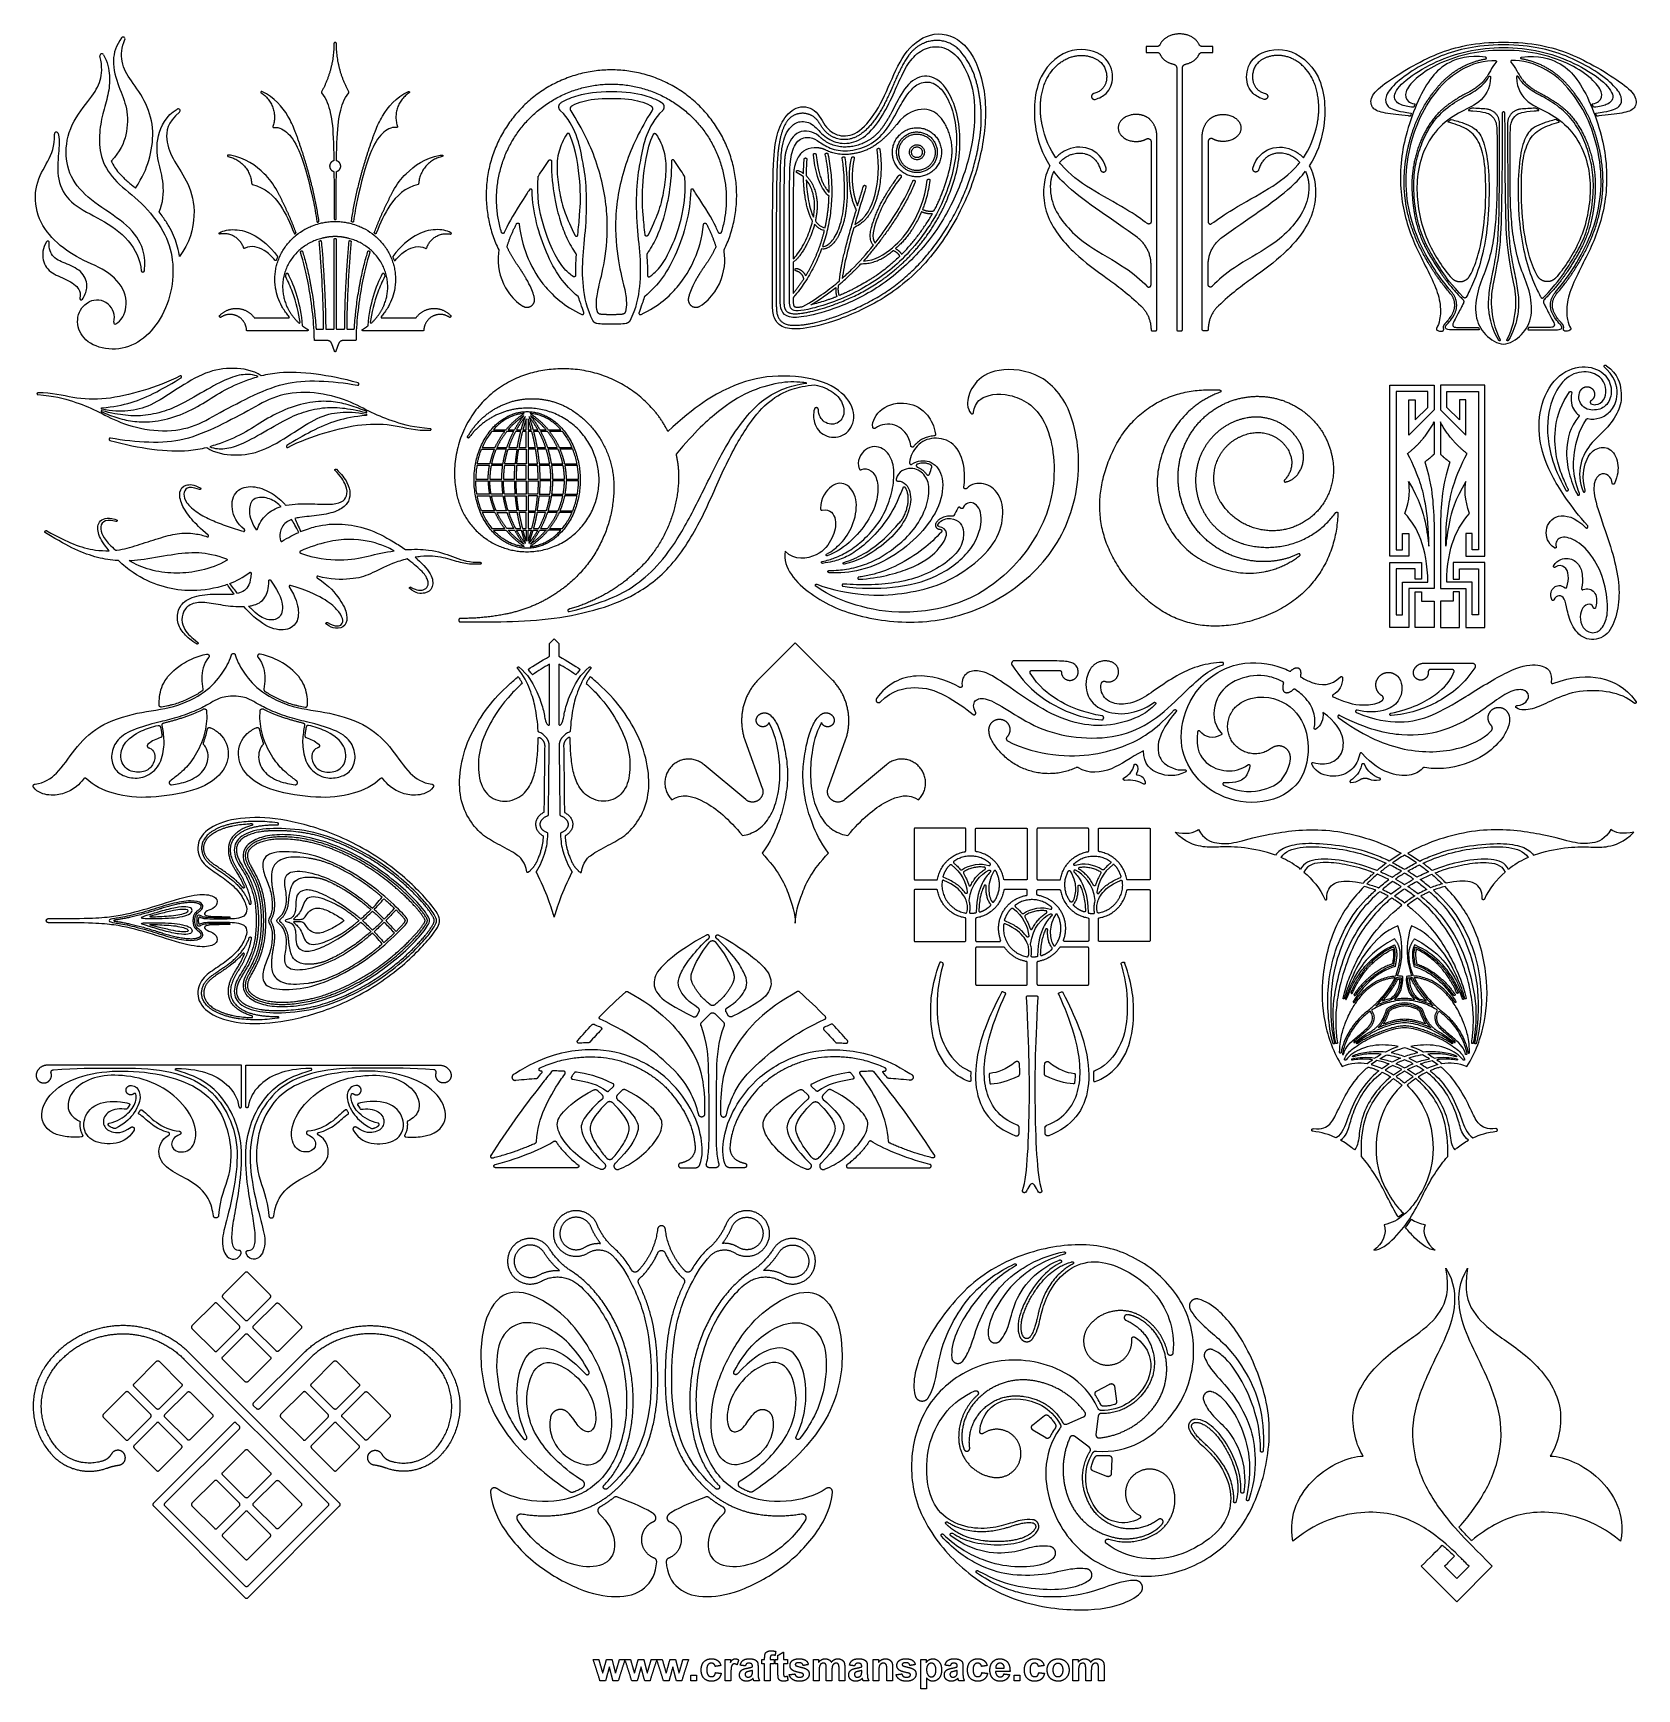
# Model space of a CAD drawing. Header units: millimetres. Extents: x -135 to 7155, y -215 to 2165.
# Drawn here: x -134.7 to 136.7, y -140.1 to 140 of the extents above.
import ezdxf

# ---------------------------------------------------------------- set-up
doc = ezdxf.new("R2010")
doc.units = ezdxf.units.MM
doc.header["$MEASUREMENT"] = 0
doc.layers.add('Default', color=18, linetype='Continuous')

msp = doc.modelspace()

# ---------------------------------------------------------------- linework, layer by layer
at = {"layer": 'Default', "color": 5}
for p, q in [((55.47, 137.74), (53.66, 137.74)), ((53.66, 137.74), (53.66, 136.75)), ((64.94, 137.74), (63.14, 137.74)), ((64.94, 136.75), (64.94, 137.74)), ((53.66, 136.75), (55.47, 136.75)), ((63.14, 136.75), (64.94, 136.75)), ((58.81, 134.14), (58.81, 89.85)), ((59.8, 89.85), (59.8, 134.14)), ((-93.97, 124.04), (-93.92, 124.04)), ((-73.16, 124.04), (-73.21, 124.04)), ((54.47, 121.66), (54.47, 108.07)), ((55.46, 89.85), (55.46, 122.61)), ((63.14, 89.85), (63.14, 122.61)), ((64.14, 121.66), (64.14, 108.07)), ((-101.3, 119.33), (-101.65, 119.38)), ((-65.83, 119.33), (-65.48, 119.38)), ((-83.61, 108.46), (-83.52, 108.46)), ((-98.81, 103.63), (-98.88, 103.6)), ((-68.32, 103.63), (-68.25, 103.6)), ((54.47, 97.41), (54.47, 100.83)), ((64.14, 97.41), (64.14, 100.83)), ((-97.17, 91.83), (-91.44, 91.83)), ((-86.69, 89.92), (-85.64, 89.92)), ((-85.05, 89.92), (-83.84, 89.92)), ((-83.29, 89.92), (-82.09, 89.92)), ((-81.49, 89.92), (-80.44, 89.92)), ((-75.69, 91.83), (-69.96, 91.83)), ((54.67, 89.65), (55.26, 89.65)), ((59, 89.65), (59.3, 89.65)), ((59.3, 89.65), (59.6, 89.65)), ((63.94, 89.65), (63.34, 89.65)), ((-88.25, 89.64), (-98.44, 89.64)), ((-84.89, 87.99), (-86.97, 87.99)), ((-83.68, 86.17), (-84.14, 87.46)), ((-82.99, 87.46), (-83.45, 86.17)), ((-80.16, 87.99), (-82.24, 87.99)), ((-68.69, 89.64), (-78.88, 89.64)), ((131.61, 83.09), (131.2, 83.51)), ((131.45, 83.8), (131.54, 83.73)), ((94.88, 51.5), (94.88, 80.45)), ((94.88, 80.45), (102.37, 80.45)), ((101.3, 79.39), (95.95, 79.39)), ((95.95, 79.39), (95.95, 52.57)), ((101.3, 76.69), (101.3, 79.39)), ((102.37, 80.45), (102.37, 76.25)), ((110.92, 80.45), (103.43, 80.45)), ((103.43, 80.45), (103.43, 76.25)), ((104.5, 76.69), (104.5, 79.39)), ((104.5, 79.39), (109.85, 79.39)), ((109.85, 79.39), (109.85, 52.57)), ((110.92, 51.5), (110.92, 80.45)), ((98.09, 71.98), (98.09, 77.96)), ((98.09, 77.96), (99.16, 77.96)), ((102.37, 76.25), (98.09, 71.98)), ((99.16, 77.96), (99.16, 74.56)), ((99.16, 74.56), (101.3, 76.69)), ((103.43, 76.25), (107.71, 71.98)), ((106.64, 74.56), (104.5, 76.69)), ((107.71, 77.96), (106.64, 77.96)), ((106.64, 77.96), (106.64, 74.56)), ((107.71, 71.98), (107.71, 77.96)), ((-56.8, 72.91), (-54.66, 72.91)), ((-54.29, 72.91), (-53.21, 72.91)), ((-52.89, 72.91), (-52.09, 72.91)), ((-51.8, 72.91), (-51.23, 72.91)), ((-51.23, 72.91), (-51.23, 74.75)), ((-50.94, 74.75), (-50.94, 72.91)), ((-50.94, 72.91), (-50.38, 72.91)), ((-50.08, 72.91), (-49.29, 72.91)), ((-48.96, 72.91), (-47.89, 72.91)), ((-47.52, 72.91), (-45.37, 72.91)), ((102.37, 74.23), (102.37, 68.77)), ((103.43, 74.23), (103.43, 68.77)), ((-54.88, 72.62), (-57.05, 72.62)), ((-53.36, 72.62), (-54.52, 72.62)), ((-52.17, 72.62), (-53.04, 72.62)), ((-51.23, 72.62), (-51.87, 72.62)), ((-51.23, 69.91), (-51.23, 72.62)), ((-50.3, 72.62), (-50.94, 72.62)), ((-50.94, 72.62), (-50.94, 69.91)), ((-49.13, 72.62), (-50.01, 72.62)), ((-47.65, 72.62), (-48.81, 72.62)), ((-45.13, 72.62), (-47.29, 72.62)), ((-58.8, 69.62), (-56.63, 69.62)), ((-58.68, 69.91), (-56.51, 69.91)), ((-54.6, 69.62), (-56.32, 69.62)), ((-56.2, 69.91), (-54.51, 69.91)), ((-54.3, 69.62), (-52.81, 69.62)), ((-54.21, 69.91), (-52.76, 69.91)), ((-52.52, 69.62), (-51.23, 69.62)), ((-52.47, 69.91), (-51.23, 69.91)), ((-51.23, 69.62), (-51.23, 67.11)), ((-50.94, 69.91), (-49.7, 69.91)), ((-49.65, 69.62), (-50.94, 69.62)), ((-50.94, 69.62), (-50.94, 67.11)), ((-49.41, 69.91), (-47.96, 69.91)), ((-47.87, 69.62), (-49.37, 69.62)), ((-47.66, 69.91), (-45.98, 69.91)), ((-45.85, 69.62), (-47.57, 69.62)), ((-45.66, 69.91), (-43.49, 69.91)), ((-43.38, 69.62), (-45.54, 69.62)), ((-59.78, 64.55), (-57.68, 64.55)), ((-57.47, 66.83), (-59.58, 66.83)), ((-57.41, 67.11), (-59.53, 67.11)), ((-57.4, 64.55), (-55.38, 64.55)), ((-55.22, 66.83), (-57.18, 66.83)), ((-57.12, 67.11), (-55.18, 67.11)), ((-55.1, 64.55), (-53.23, 64.55)), ((-53.14, 66.83), (-54.93, 66.83)), ((-53.12, 67.11), (-54.89, 67.11)), ((-52.95, 64.55), (-51.23, 64.55)), ((-51.23, 66.83), (-52.86, 66.83)), ((-51.23, 67.11), (-52.83, 67.11)), ((-51.23, 64.55), (-51.23, 66.83)), ((-50.94, 67.11), (-49.34, 67.11)), ((-49.32, 66.83), (-50.94, 66.83)), ((-50.94, 66.83), (-50.94, 64.55)), ((-50.94, 64.55), (-49.23, 64.55)), ((-49.05, 67.11), (-47.28, 67.11)), ((-47.24, 66.83), (-49.03, 66.83)), ((-48.94, 64.55), (-47.07, 64.55)), ((-47, 67.11), (-45.05, 67.11)), ((-45, 66.83), (-46.95, 66.83)), ((-46.79, 64.55), (-44.77, 64.55)), ((-44.76, 67.11), (-42.64, 67.11)), ((-42.59, 66.83), (-44.71, 66.83)), ((-44.49, 64.55), (-42.39, 64.55)), ((-59.78, 64.27), (-57.68, 64.27)), ((-57.47, 62), (-59.58, 62)), ((-59.53, 61.71), (-57.41, 61.71)), ((-57.4, 64.27), (-55.38, 64.27)), ((-55.22, 62), (-57.18, 62)), ((-57.12, 61.71), (-55.18, 61.71)), ((-55.1, 64.27), (-53.23, 64.27)), ((-53.14, 62), (-54.93, 62)), ((-54.89, 61.71), (-53.12, 61.71)), ((-52.95, 64.27), (-51.23, 64.27)), ((-51.23, 62), (-52.86, 62)), ((-52.83, 61.71), (-51.23, 61.71)), ((-51.23, 64.27), (-51.23, 62)), ((-51.23, 61.71), (-51.23, 59.2)), ((-50.94, 62), (-50.94, 64.27)), ((-50.94, 64.27), (-49.23, 64.27)), ((-49.32, 62), (-50.94, 62)), ((-49.34, 61.71), (-50.94, 61.71)), ((-50.94, 61.71), (-50.94, 59.2)), ((-49.05, 61.71), (-47.28, 61.71)), ((-49.03, 62), (-47.24, 62)), ((-47.07, 64.27), (-48.94, 64.27)), ((-45.05, 61.71), (-47, 61.71)), ((-46.95, 62), (-45, 62)), ((-44.77, 64.27), (-46.79, 64.27)), ((-42.64, 61.71), (-44.76, 61.71)), ((-44.71, 62), (-42.59, 62)), ((-42.39, 64.27), (-44.49, 64.27)), ((127.92, 62.6), (127.9, 62.68)), ((-56.63, 59.2), (-58.8, 59.2)), ((-56.51, 58.92), (-58.68, 58.92)), ((-54.6, 59.2), (-56.32, 59.2)), ((-56.2, 58.92), (-54.51, 58.92)), ((-52.81, 59.2), (-54.3, 59.2)), ((-52.76, 58.92), (-54.21, 58.92)), ((-51.23, 59.2), (-52.52, 59.2)), ((-51.23, 58.92), (-52.47, 58.92)), ((-51.23, 56.2), (-51.23, 58.92)), ((-50.94, 59.2), (-49.65, 59.2)), ((-49.7, 58.92), (-50.94, 58.92)), ((-50.94, 58.92), (-50.94, 56.2)), ((-47.96, 58.92), (-49.41, 58.92)), ((-47.87, 59.2), (-49.37, 59.2)), ((-45.98, 58.92), (-47.66, 58.92)), ((-47.57, 59.2), (-45.85, 59.2)), ((-43.49, 58.92), (-45.66, 58.92)), ((-45.54, 59.2), (-43.38, 59.2)), ((-120.67, 57.38), (-120.89, 57.43)), ((-120.87, 57.78), (-120.58, 57.68)), ((-57.05, 56.2), (-54.88, 56.2)), ((-53.36, 56.2), (-54.52, 56.2)), ((-53.04, 56.2), (-52.17, 56.2)), ((-51.87, 56.2), (-51.23, 56.2)), ((-50.94, 56.2), (-50.3, 56.2)), ((-50.01, 56.2), (-49.13, 56.2)), ((-48.81, 56.2), (-47.65, 56.2)), ((-47.29, 56.2), (-45.13, 56.2)), ((86.09, 58.75), (86.08, 58.53)), ((-56.8, 55.92), (-54.66, 55.92)), ((-54.29, 55.92), (-53.21, 55.92)), ((-52.89, 55.92), (-52.09, 55.92)), ((-51.8, 55.92), (-51.23, 55.92)), ((-51.23, 55.92), (-51.23, 54.08)), ((-50.94, 54.08), (-50.94, 55.92)), ((-50.94, 55.92), (-50.38, 55.92)), ((-50.08, 55.92), (-49.29, 55.92)), ((-48.96, 55.92), (-47.89, 55.92)), ((-45.37, 55.92), (-47.52, 55.92)), ((97.02, 52.57), (97.02, 55.34)), ((97.02, 55.34), (98.09, 55.34)), ((98.09, 55.34), (98.09, 51.5)), ((102.37, 55.12), (102.37, 46.02)), ((103.43, 55.12), (103.43, 46.02)), ((108.78, 55.34), (107.71, 55.34)), ((107.71, 55.34), (107.71, 51.5)), ((108.78, 52.57), (108.78, 55.34)), ((-59.56, 50.49), (-59.03, 50.48)), ((98.09, 51.5), (94.88, 51.5)), ((94.88, 39.47), (94.88, 50.43)), ((94.88, 50.43), (100.23, 50.43)), ((95.95, 52.57), (97.02, 52.57)), ((100.23, 50.43), (100.23, 47.62)), ((105.57, 50.43), (105.57, 47.62)), ((110.92, 50.43), (105.57, 50.43)), ((107.71, 51.5), (110.92, 51.5)), ((109.85, 52.57), (108.78, 52.57)), ((110.92, 39.47), (110.92, 50.43)), ((-59.03, 50.16), (-59.52, 50.15)), ((99.16, 49.36), (95.95, 49.36)), ((95.95, 49.36), (95.95, 41.61)), ((99.16, 47.62), (99.16, 49.36)), ((100.23, 47.62), (99.16, 47.62)), ((105.57, 47.62), (106.64, 47.62)), ((106.64, 47.62), (106.64, 49.36)), ((106.64, 49.36), (109.85, 49.36)), ((109.85, 49.36), (109.85, 41.61)), ((-70.76, 46.28), (-70.69, 46.24)), ((97.02, 41.61), (97.02, 47.09)), ((97.02, 47.09), (101.3, 47.09)), ((102.37, 46.02), (98.09, 46.02)), ((98.09, 46.02), (98.09, 39.47)), ((99.16, 39.47), (99.16, 45.48)), ((99.16, 45.48), (100.23, 45.48)), ((100.23, 45.48), (100.23, 43.88)), ((103.43, 46.02), (107.71, 46.02)), ((108.78, 47.09), (104.5, 47.09)), ((106.64, 45.48), (105.57, 45.48)), ((105.57, 45.48), (105.57, 43.88)), ((106.64, 39.47), (106.64, 45.48)), ((107.71, 46.02), (107.71, 39.47)), ((108.78, 41.61), (108.78, 47.09)), ((100.23, 43.88), (102.37, 43.88)), ((102.37, 43.88), (102.37, 39.47)), ((105.57, 43.88), (103.43, 43.88)), ((103.43, 43.88), (103.43, 39.47)), ((122.28, 44.16), (122.27, 44.17)), ((98.09, 39.47), (94.88, 39.47)), ((95.95, 41.61), (97.02, 41.61)), ((102.37, 39.47), (99.16, 39.47)), ((103.43, 39.47), (106.64, 39.47)), ((107.71, 39.47), (110.92, 39.47)), ((109.85, 41.61), (108.78, 41.61)), ((-47.29, 36.58), (-47.29, 36.69)), ((-47.25, 36.79), (-46.51, 37.53)), ((-46.51, 37.53), (-45.78, 36.79)), ((-45.73, 36.69), (-45.73, 36.58)), ((-5.73, 36.87), (-11.89, 30.71)), ((0.43, 30.71), (-5.73, 36.87)), ((34.3, 32.19), (39.01, 32.19)), ((66.52, 33.1), (66.62, 33.14)), ((100.7, 33.42), (108.82, 33.42)), ((105.41, 32.35), (101.76, 32.35)), ((116.37, 26.23), (116.47, 26.24)), ((136.22, 26.64), (135.79, 26.97)), ((136.39, 27.09), (136.51, 26.93)), ((-14.2, 20.27), (-11.3, 12.29)), ((-0.16, 12.29), (2.74, 20.27)), ((66.3, 21.69), (66.38, 21.6)), ((82.38, 22.25), (82.37, 22.24)), ((-14.1, 10.32), (-21.15, 16.24)), ((9.69, 16.24), (2.64, 10.32)), ((51.63, 16.18), (51.64, 16.22)), ((51.89, 16.31), (51.9, 16.3)), ((60.09, 15.38), (60.16, 15.39)), ((60.29, 15), (60.27, 15)), ((81.75, 16.19), (81.68, 16.31)), ((67.03, 13.18), (66.83, 13.19)), ((88.21, 13.54), (88.19, 13.53)), ((93.17, 13.96), (93.11, 13.98)), ((14.37, 5.31), (14.37, -3.07)), ((22.95, 5.51), (14.57, 5.51)), ((23.15, 1.71), (23.15, 5.31)), ((24.77, 1.71), (24.77, 5.31)), ((24.96, 5.51), (33.35, 5.51)), ((33.54, 5.31), (33.54, -3.07)), ((35.17, 5.31), (35.17, -3.07)), ((43.75, 5.51), (35.36, 5.51)), ((43.94, 1.71), (43.94, 5.31)), ((45.56, 1.71), (45.56, 5.31)), ((45.76, 5.51), (54.14, 5.51)), ((54.34, 5.31), (54.34, -3.07)), ((22.74, -2.12), (23.15, -2.92)), ((45.97, -2.12), (45.56, -2.92)), ((14.37, -5.09), (14.37, -13.47)), ((14.57, -3.27), (18.17, -3.27)), ((18.17, -4.89), (14.57, -4.89)), ((33.35, -3.27), (29.74, -3.27)), ((33.35, -4.89), (29.74, -4.89)), ((33.54, -5.68), (33.54, -5.09)), ((35.17, -5.68), (35.17, -5.09)), ((35.36, -3.27), (38.97, -3.27)), ((35.36, -4.89), (38.97, -4.89)), ((54.14, -3.27), (50.54, -3.27)), ((50.54, -4.89), (54.14, -4.89)), ((54.34, -5.09), (54.34, -13.47)), ((23.15, -13.47), (23.15, -9.87)), ((24.77, -9.87), (24.77, -13.47)), ((33.14, -9.5), (33.54, -10.31)), ((43.94, -9.87), (43.94, -13.47)), ((45.56, -13.47), (45.56, -9.87)), ((14.57, -13.67), (22.95, -13.67)), ((24.96, -13.67), (28.84, -13.67)), ((43.75, -13.67), (39.87, -13.67)), ((54.14, -13.67), (45.76, -13.67)), ((24.77, -14.83), (24.77, -20.85)), ((29.55, -14.64), (24.96, -14.64)), ((43.75, -14.64), (39.16, -14.64)), ((43.94, -20.85), (43.94, -14.83)), ((19.23, -17.31), (18.99, -17.17)), ((33.54, -20.85), (33.54, -17.25)), ((35.17, -17.25), (35.17, -20.85)), ((49.48, -17.31), (49.72, -17.17)), ((24.96, -21.05), (33.35, -21.05)), ((29.76, -22.34), (29.4, -22.21)), ((35.36, -21.05), (43.75, -21.05)), ((38.95, -22.34), (39.31, -22.21)), ((33.6, -22.86), (34.36, -22.86)), ((34.36, -22.86), (35.11, -22.86)), ((95.29, -23.09), (94.96, -23.37)), ((99.44, -23.09), (99.77, -23.37)), ((-39.77, -27.68), (-39.56, -27.77)), ((-22.34, -26.17), (-22.01, -25.6)), ((-21.55, -27.34), (-20.09, -25.88)), ((-19.34, -25.88), (-17.88, -27.34)), ((-17.09, -26.17), (-17.42, -25.6)), ((0.34, -27.68), (0.13, -27.77)), ((-99.41, -34.61), (-132.3, -34.61)), ((-99.41, -41.6), (-99.41, -34.61)), ((-98.7, -41.6), (-98.7, -34.61)), ((-98.7, -34.61), (-65.82, -34.61)), ((-53.07, -35.98), (-53.41, -36.19)), ((13.64, -35.98), (13.98, -36.19)), ((-53.07, -37.16), (-52.98, -37.15)), ((-39.17, -38.88), (-38.42, -39.64)), ((-37.24, -38.95), (-36.47, -38.18)), ((-35.06, -38.88), (-35.82, -39.64)), ((-4.37, -38.88), (-3.61, -39.64)), ((-2.19, -38.95), (-2.96, -38.18)), ((-0.26, -38.88), (-1.01, -39.64)), ((13.64, -37.16), (13.55, -37.15)), ((-49.52, -47.54), (-49.51, -47.5)), ((10.09, -47.54), (10.08, -47.5)), ((-56.94, -50.28), (-56.79, -50.25)), ((17.51, -50.28), (17.36, -50.25)), ((-42.63, -51.95), (-56.43, -51.95)), ((-25.1, -51.95), (-22.62, -51.95)), ((-19.72, -51.95), (-20.25, -51.95)), ((-19.18, -51.95), (-19.72, -51.95)), ((-14.33, -51.95), (-16.81, -51.95)), ((3.2, -51.95), (17, -51.95)), ((-98.79, -69.7), (-102.58, -73.48)), ((-94.55, -73.48), (-98.34, -69.7)), ((-104.01, -74.92), (-107.8, -78.7)), ((-99.77, -78.7), (-103.56, -74.92)), ((-102.58, -73.94), (-98.79, -77.72)), ((-98.34, -77.72), (-94.55, -73.94)), ((-97.36, -78.7), (-93.57, -74.92)), ((-93.12, -74.92), (-89.33, -78.7)), ((-107.8, -79.16), (-104.01, -82.94)), ((-103.56, -82.94), (-99.77, -79.16)), ((-102.58, -83.92), (-98.79, -80.14)), ((-98.34, -80.14), (-94.55, -83.92)), ((-93.57, -82.94), (-97.36, -79.16)), ((-89.33, -79.16), (-93.12, -82.94)), ((-82.81, -108.71), (-108.19, -83.34)), ((-97.36, -91.75), (-88.94, -83.34)), ((-117.58, -88.49), (-113.8, -84.7)), ((-113.34, -84.7), (-109.56, -88.49)), ((-109.16, -84.31), (-84.77, -108.71)), ((-98.79, -88.16), (-102.58, -84.38)), ((-94.55, -84.38), (-98.34, -88.16)), ((-87.96, -84.31), (-96.38, -92.73)), ((-87.57, -88.49), (-83.79, -84.7)), ((-83.33, -84.7), (-79.55, -88.49)), ((-113.8, -92.73), (-117.58, -88.95)), ((-109.56, -88.95), (-113.34, -92.73)), ((-83.79, -92.73), (-87.57, -88.95)), ((-79.55, -88.95), (-83.33, -92.73)), ((45.27, -89.73), (47.51, -88.54)), ((48.28, -88.93), (48.65, -91.45)), ((-119.02, -89.92), (-122.8, -93.71)), ((-114.78, -93.71), (-118.56, -89.92)), ((-112.36, -93.71), (-108.58, -89.92)), ((-108.12, -89.92), (-104.34, -93.71)), ((-96.84, -92.73), (-97.36, -92.21)), ((-89.01, -89.92), (-92.79, -93.71)), ((-84.77, -93.71), (-88.55, -89.92)), ((-82.35, -93.71), (-78.57, -89.92)), ((-78.11, -89.92), (-74.33, -93.71)), ((-122.8, -94.16), (-119.02, -97.95)), ((-118.56, -97.95), (-114.78, -94.16)), ((-113.8, -95.14), (-117.58, -98.93)), ((-100.75, -95.14), (-114.32, -108.71)), ((-109.56, -98.93), (-113.34, -95.14)), ((-108.58, -97.95), (-112.36, -94.16)), ((-104.34, -94.16), (-108.12, -97.95)), ((-99.77, -95.66), (-100.29, -95.14)), ((-92.79, -94.16), (-89.01, -97.95)), ((-88.55, -97.95), (-84.77, -94.16)), ((-83.79, -95.14), (-87.57, -98.93)), ((-79.55, -98.93), (-83.33, -95.14)), ((-78.57, -97.95), (-82.35, -94.16)), ((-74.33, -94.16), (-78.11, -97.95)), ((34.45, -95.46), (36.44, -93.88)), ((40.21, -95.32), (43.07, -94.09)), ((45.52, -94), (45.15, -97.08)), ((45.51, -92.7), (45.47, -92.63)), ((-112.36, -108.71), (-99.77, -96.12)), ((36.65, -97.66), (34.49, -96.32)), ((39.1, -95.98), (39.05, -96.05)), ((44.01, -99.25), (41.52, -97.39)), ((-117.58, -99.38), (-113.8, -103.17)), ((-113.34, -103.17), (-109.56, -99.38)), ((-102.58, -103.49), (-98.79, -99.71)), ((-98.34, -99.71), (-94.55, -103.49)), ((-87.57, -99.38), (-83.79, -103.17)), ((-83.33, -103.17), (-79.55, -99.38)), ((45.14, -99.89), (45.22, -99.89)), ((47.02, -104.18), (44.65, -103.24)), ((47.83, -101.17), (47.74, -103.71)), ((-104.01, -104.93), (-107.8, -108.71)), ((-99.77, -108.71), (-103.56, -104.93)), ((-98.79, -107.73), (-102.58, -103.95)), ((-94.55, -103.95), (-98.34, -107.73)), ((-97.36, -108.71), (-93.57, -104.93)), ((-93.12, -104.93), (-89.33, -108.71)), ((-114.32, -109.17), (-98.79, -124.69)), ((-98.79, -122.74), (-112.36, -109.17)), ((-107.8, -109.17), (-104.01, -112.95)), ((-103.56, -112.95), (-99.77, -109.17)), ((-84.77, -109.17), (-98.34, -122.74)), ((-98.34, -124.69), (-82.81, -109.17)), ((-93.57, -112.95), (-97.36, -109.17)), ((-89.33, -109.17), (-93.12, -112.95)), ((-98.79, -110.15), (-102.58, -113.93)), ((-94.55, -113.93), (-98.34, -110.15)), ((-102.58, -114.39), (-98.79, -118.17)), ((-98.34, -118.17), (-94.55, -114.39)), ((106.2, -125.37), (100.2, -119.37)), ((104.14, -119.37), (106.2, -121.43)), ((106.2, -121.43), (108.27, -119.37)), ((112.2, -119.37), (106.2, -125.37))]:
    msp.add_line(p, q, dxfattribs=at)
msp.add_lwpolyline([(-83.6, 105.27), (-83.53, 105.27)], dxfattribs=at)
for centre, radius, start, end in [((-119.44, 139.03), 0.32, 335.042, 144.429), ((-123.05, 136.2), 0.32, 28.8308, 193.1876), ((-110.13, 126.89), 0.32, 311.4241, 120.2283), ((-130.75, 122.95), 0.32, 10.9661, 182.7925), ((-132.19, 104.56), 0.26, 353.8405, 147.4467), ((-116.11, 99.8), 0.26, 185.0669, 351.8595), ((-126.54, 95.13), 0.26, 162.7771, 326.3474), ((-123.87, 91.9), 2.94, 344.4146, 116.6484), ((-120.79, 91.04), 0.26, 164.4146, 300.2458)]:
    msp.add_arc(centre, radius, start, end, dxfattribs=at)
for points, knots in [([(-119.7, 139.22), (-120.64, 137.9), (-121.52, 135.24), (-120.2, 130.76), (-118.63, 127.42), (-118.66, 122.73), (-119.97, 119.97), (-121.44, 118.33)], [349.233355, 349.233355, 349.233355, 349.233355, 353.311023, 358.060329, 362.809635, 367.558942, 372.308248, 372.308248, 372.308248, 372.308248]), ([(-117.35, 113.78), (-116.15, 115.67), (-114.92, 118.27), (-114.1, 123.42), (-115.33, 128.16), (-118.21, 132.13), (-119.87, 134.69), (-119.73, 137.64), (-119.15, 138.9)], [320.391347, 320.391347, 320.391347, 320.391347, 325.176688, 329.962029, 334.747371, 339.532712, 344.318053, 348.28732, 348.28732, 348.28732, 348.28732]), ([(45.01, 128.8), (45.76, 128.99), (47.29, 129.88), (48.37, 132.37), (47.17, 136.42), (41.17, 138.09), (34.99, 133.48), (34.28, 124.85), (36.03, 119.58), (37.36, 117.56)], [3211.737778, 3211.737778, 3211.737778, 3211.737778, 3223.367754, 3240.610579, 3257.853404, 3275.09623, 3292.339055, 3309.58188, 3320.442927, 3320.442927, 3320.442927, 3320.442927]), ([(73.6, 128.8), (72.84, 128.99), (71.32, 129.88), (70.24, 132.37), (71.44, 136.42), (77.43, 138.09), (83.62, 133.48), (84.32, 124.85), (82.58, 119.58), (81.25, 117.56)], [2768.951312, 2768.951312, 2768.951312, 2768.951312, 2780.581288, 2797.824113, 2815.066938, 2832.309764, 2849.552589, 2866.795414, 2877.656461, 2877.656461, 2877.656461, 2877.656461]), ([(98.3, 125.96), (98.2, 125.97), (96.62, 126.15), (93.78, 126.43), (91.74, 127.15), (91.47, 129.22), (93.65, 131.31), (98.25, 134.26), (102.94, 136.63), (107.68, 138.08), (111.83, 138.48), (114.12, 138.48)], [7713.13285, 7713.13285, 7713.13285, 7713.13285, 7717.135868, 7783.067572, 7848.999276, 7914.93098, 7980.862684, 8046.794388, 8112.726093, 8178.657797, 8244.589501, 8244.589501, 8244.589501, 8244.589501]), ([(114.12, 138.02), (111.61, 138.02), (107.97, 137.58), (103.64, 136.32), (98.98, 133.95), (95.48, 131.34), (93.9, 129.14), (94.31, 127.42), (95.99, 126.83), (97.98, 126.54), (98.45, 126.48)], [7694.950201, 7694.950201, 7694.950201, 7694.950201, 7696.150201, 7697.350201, 7698.550201, 7699.750201, 7700.950201, 7702.150201, 7703.350201, 7703.686272, 7703.686272, 7703.686272, 7703.686272]), ([(98.86, 127.45), (97.91, 127.55), (96.14, 127.91), (95.08, 129.49), (97.68, 132.44), (102.91, 135.39), (107.68, 137.06), (112.05, 137.58), (114.12, 137.58)], [12264.489793, 12264.489793, 12264.489793, 12264.489793, 12306.595814, 12377.393354, 12448.190894, 12518.988433, 12589.785973, 12660.583513, 12660.583513, 12660.583513, 12660.583513]), ([(114.12, 138.48), (116.41, 138.48), (120.56, 138.08), (125.3, 136.63), (129.99, 134.26), (134.59, 131.31), (136.76, 129.22), (136.5, 127.15), (134.46, 126.43), (131.62, 126.15), (130.03, 125.97), (129.94, 125.96)], [8244.589501, 8244.589501, 8244.589501, 8244.589501, 8310.521205, 8376.452909, 8442.384613, 8508.316318, 8574.248022, 8640.179726, 8706.11143, 8772.043134, 8776.046152, 8776.046152, 8776.046152, 8776.046152]), ([(129.79, 126.48), (130.26, 126.54), (132.25, 126.83), (133.93, 127.42), (134.34, 129.14), (132.76, 131.34), (129.25, 133.95), (124.6, 136.32), (120.27, 137.58), (116.62, 138.02), (114.12, 138.02)], [7686.21413, 7686.21413, 7686.21413, 7686.21413, 7686.550201, 7687.750201, 7688.950201, 7690.150201, 7691.350201, 7692.550201, 7693.750201, 7694.950201, 7694.950201, 7694.950201, 7694.950201]), ([(114.12, 137.58), (116.19, 137.58), (120.56, 137.06), (125.33, 135.39), (130.55, 132.44), (133.16, 129.49), (132.1, 127.91), (130.33, 127.55), (129.38, 127.45)], [12660.583513, 12660.583513, 12660.583513, 12660.583513, 12731.381052, 12802.178592, 12872.976131, 12943.773671, 13014.571211, 13056.677232, 13056.677232, 13056.677232, 13056.677232]), ([(-115.85, 99.76), (-115.69, 100.89), (-115.85, 103.82), (-118.41, 107.58), (-123.83, 110.86), (-128.05, 114.52), (-129.46, 119.18), (-128.53, 124.62), (-124.68, 129.2), (-123.17, 131.77), (-122.92, 134.25), (-123.36, 136.12)], [1369.521853, 1369.521853, 1369.521853, 1369.521853, 1373.500483, 1378.65579, 1383.811096, 1388.966403, 1394.121709, 1399.277016, 1404.432322, 1409.587629, 1414.325487, 1414.325487, 1414.325487, 1414.325487]), ([(-122.77, 136.35), (-122.07, 135.09), (-121.58, 132.47), (-121.92, 129.62), (-122.94, 126.38), (-123.6, 122.81), (-123.28, 118.54), (-120.86, 114.74), (-116.25, 111.5), (-112.3, 106.45), (-110.83, 101.74), (-111.1, 96.1), (-113.31, 90.89), (-116.82, 87.36), (-121.28, 86.1), (-125.84, 87.51), (-127.52, 90.68), (-126.9, 93.32), (-125.55, 94.34), (-125.19, 94.53)], [1415.243428, 1415.243428, 1415.243428, 1415.243428, 1419.236419, 1423.893059, 1428.549699, 1433.206338, 1437.862978, 1442.519618, 1447.176257, 1451.832897, 1456.489537, 1461.146177, 1465.802816, 1470.459456, 1475.116096, 1479.772735, 1484.429375, 1489.086015, 1490.472644, 1490.472644, 1490.472644, 1490.472644]), ([(13.51, 136.29), (13.42, 136.18), (13.18, 135.83), (12.81, 135.24), (12.39, 134.5), (12, 133.72), (11.64, 132.97), (11.29, 132.2), (10.91, 131.35), (10.54, 130.49), (10.16, 129.65), (9.8, 128.88), (9.41, 128.07), (9.06, 127.42), (8.77, 126.91), (8.47, 126.42), (8.09, 125.83), (7.61, 125.16), (7.12, 124.55), (6.62, 123.99), (6.18, 123.57), (5.83, 123.27), (5.57, 123.06), (5.3, 122.87), (4.95, 122.65), (4.52, 122.42), (3.99, 122.21), (3.46, 122.07), (3.02, 122), (2.68, 121.99), (2.35, 121.99), (1.94, 122.02), (1.46, 122.12), (1, 122.27), (0.55, 122.47), (0.13, 122.72), (-0.28, 123.03), (-0.59, 123.33), (-0.81, 123.58), (-1.03, 123.85), (-1.23, 124.13), (-1.41, 124.41), (-1.54, 124.61), (-1.65, 124.78), (-1.72, 124.89), (-1.74, 124.92)], [6361.282461, 6361.282461, 6361.282461, 6361.282461, 6363.681127, 6368.322731, 6373.088844, 6377.979539, 6382.990372, 6387.051828, 6392.158099, 6398.664213, 6402.686792, 6407.782114, 6412.826985, 6417.803572, 6420.260671, 6422.687587, 6427.436289, 6432.040403, 6436.46247, 6440.671082, 6444.669558, 6446.588543, 6448.466981, 6450.29009, 6452.044067, 6455.399926, 6458.58241, 6461.632257, 6464.56512, 6465.989843, 6467.393182, 6470.143981, 6472.857386, 6475.570546, 6478.301412, 6481.068586, 6483.901745, 6486.812967, 6488.300041, 6489.527468, 6492.553022, 6494.056729, 6495.180559, 6496.662996, 6497.325205, 6497.325205, 6497.325205, 6497.325205]), ([(24.58, 132.87), (24.44, 133.25), (24.03, 134.27), (23.39, 135.53), (22.34, 136.8)], [6275.063407, 6275.063407, 6275.063407, 6275.063407, 6285.920403, 6303.9675, 6303.9675, 6303.9675, 6303.9675]), ([(35.87, 129.06), (35.92, 129.35), (36.02, 129.96), (36.25, 130.85), (36.51, 131.57), (36.75, 132.12), (37, 132.62), (37.5, 133.43), (38.19, 134.25), (38.97, 134.91), (39.57, 135.33), (40.2, 135.67), (40.82, 135.93), (41.45, 136.11), (42.27, 136.24), (43.08, 136.24), (43.85, 136.12), (44.38, 135.97), (44.87, 135.78), (45.31, 135.55), (45.69, 135.3), (46.02, 135.02), (46.28, 134.73), (46.49, 134.41), (46.66, 134.09), (46.79, 133.75), (46.89, 133.41), (46.95, 133.07), (46.97, 132.73), (46.97, 132.31), (46.9, 131.82), (46.73, 131.3), (46.5, 130.92), (46.29, 130.66), (46.04, 130.4), (45.75, 130.18), (45.42, 130), (45.13, 129.87), (44.9, 129.8), (44.77, 129.77)], [3166.434037, 3166.434037, 3166.434037, 3166.434037, 3168.214097, 3170.137666, 3171.969965, 3172.847324, 3173.71066, 3175.390594, 3178.582827, 3180.102562, 3181.57384, 3182.994181, 3184.359947, 3185.667204, 3186.928225, 3189.349174, 3190.506807, 3191.621362, 3192.682827, 3193.679335, 3194.597015, 3195.43801, 3196.22745, 3196.981406, 3197.715885, 3198.438815, 3199.152187, 3199.853913, 3200.537873, 3201.195661, 3202.389678, 3203.46842, 3204.49993, 3205.018215, 3205.549403, 3206.63625, 3207.199782, 3207.786296, 3208.596157, 3208.596157, 3208.596157, 3208.596157]), ([(82.73, 129.06), (82.69, 129.35), (82.58, 129.96), (82.36, 130.85), (82.1, 131.57), (81.86, 132.12), (81.6, 132.62), (81.11, 133.43), (80.42, 134.25), (79.64, 134.91), (79.03, 135.33), (78.41, 135.67), (77.78, 135.93), (77.15, 136.11), (76.34, 136.24), (75.53, 136.24), (74.76, 136.12), (74.22, 135.97), (73.73, 135.78), (73.29, 135.55), (72.91, 135.3), (72.59, 135.02), (72.33, 134.73), (72.11, 134.41), (71.94, 134.09), (71.81, 133.75), (71.72, 133.41), (71.66, 133.07), (71.63, 132.73), (71.64, 132.31), (71.7, 131.82), (71.88, 131.3), (72.1, 130.92), (72.32, 130.66), (72.57, 130.4), (72.86, 130.18), (73.18, 130), (73.48, 129.87), (73.7, 129.8), (73.83, 129.77)], [3166.434037, 3166.434037, 3166.434037, 3166.434037, 3168.214097, 3170.137666, 3171.969965, 3172.847324, 3173.71066, 3175.390594, 3178.582827, 3180.102562, 3181.57384, 3182.994181, 3184.359947, 3185.667204, 3186.928225, 3189.349174, 3190.506807, 3191.621362, 3192.682827, 3193.679335, 3194.597015, 3195.43801, 3196.22745, 3196.981406, 3197.715885, 3198.438815, 3199.152187, 3199.853913, 3200.537873, 3201.195661, 3202.389678, 3203.46842, 3204.49993, 3205.018215, 3205.549403, 3206.63625, 3207.199782, 3207.786296, 3208.596157, 3208.596157, 3208.596157, 3208.596157]), ([(111.08, 135.92), (108.15, 136.32), (104.48, 135.09), (101.99, 132.84), (99.6, 128.85), (97.62, 123.18), (96.71, 118.74), (96.58, 113.6), (97.33, 109.28), (98.6, 105.27), (100.36, 101.65), (102.36, 97.76), (103.52, 94.49), (103.43, 91.49), (103, 90.45), (102.8, 90.17)], [11117.406891, 11117.406891, 11117.406891, 11117.406891, 11181.986281, 11248.82283, 11315.659379, 11382.495927, 11449.332476, 11516.169024, 11583.005573, 11649.842121, 11716.67867, 11783.515218, 11850.351767, 11917.188315, 11969.295195, 11969.295195, 11969.295195, 11969.295195]), ([(105.15, 95.9), (104.91, 96.18), (104.52, 96.65), (103.94, 97.37), (103.48, 97.98), (103.05, 98.57), (102.71, 99.07), (102.38, 99.55), (102.07, 100.03), (101.77, 100.5), (101.39, 101.13), (100.93, 101.92), (100.4, 102.88), (99.91, 103.86), (99.53, 104.69), (99.24, 105.37), (98.96, 106.06), (98.64, 106.93), (98.3, 108.01), (98, 109.11), (97.75, 110.23), (97.58, 111.17), (97.48, 111.92), (97.39, 112.68), (97.32, 113.63), (97.28, 114.78), (97.31, 115.93), (97.39, 117.09), (97.5, 118.06), (97.61, 118.83), (97.71, 119.42), (97.83, 120), (97.95, 120.58), (98.09, 121.16), (98.24, 121.73), (98.39, 122.29), (98.56, 122.85), (98.74, 123.4), (98.93, 123.94), (99.13, 124.46), (99.33, 124.97), (99.55, 125.47), (99.77, 125.96), (100, 126.44), (100.25, 126.9), (100.5, 127.36), (100.85, 127.96), (101.32, 128.7), (101.78, 129.37), (102.12, 129.82), (102.35, 130.13), (102.63, 130.49), (102.98, 130.91), (103.35, 131.33), (103.74, 131.74), (104.14, 132.14), (104.57, 132.53), (105.02, 132.9), (105.49, 133.27), (105.99, 133.62), (106.43, 133.89), (106.79, 134.1), (107.16, 134.31), (107.64, 134.55), (108.23, 134.81), (108.83, 135.05), (109.34, 135.22), (109.74, 135.34), (110.03, 135.42), (110.41, 135.51), (110.77, 135.58), (111.03, 135.62), (111.08, 135.63)], [10372.893464, 10372.893464, 10372.893464, 10372.893464, 10390.003382, 10400.989426, 10415.707504, 10425.362308, 10434.622636, 10443.575868, 10452.308467, 10460.906534, 10469.442662, 10486.392771, 10503.242862, 10520.073021, 10536.967806, 10545.467318, 10554.017107, 10571.278471, 10588.713046, 10606.268531, 10623.895687, 10641.549168, 10650.372957, 10659.18885, 10676.812821, 10694.467915, 10712.203261, 10730.06703, 10748.105996, 10757.201524, 10766.334492, 10775.487022, 10784.640984, 10793.778052, 10802.879748, 10811.927456, 10820.902676, 10829.786977, 10838.562023, 10847.209632, 10855.714702, 10864.086539, 10872.346697, 10880.516885, 10888.618811, 10896.674104, 10904.704046, 10920.772681, 10936.991591, 10942.520027, 10946.65212, 10954.995478, 10963.443659, 10971.997848, 10980.661554, 10989.441111, 10998.34576, 11007.387524, 11016.581796, 11025.947028, 11035.504734, 11040.362884, 11045.268907, 11055.184621, 11065.173552, 11075.157191, 11085.058089, 11089.954046, 11094.172353, 11098.970837, 11108.368559, 11110.936599, 11110.936599, 11110.936599, 11110.936599]), ([(114.12, 137.09), (111.58, 137.09), (107.67, 136.57), (102.58, 134.74), (99.03, 132.27), (97.23, 129.99), (97.63, 128.57), (98.55, 128.14), (99.07, 128.03)], [11816.544612, 11816.544612, 11816.544612, 11816.544612, 11896.813876, 11977.08314, 12057.352403, 12137.621667, 12217.890931, 12253.910415, 12253.910415, 12253.910415, 12253.910415]), ([(105.4, 96.11), (103.91, 97.86), (101.78, 100.94), (99.19, 105.75), (97.53, 111.92), (97.58, 118.21), (99.31, 124.74), (102.05, 129.54), (106.21, 134.07), (111.11, 135.56), (112.79, 135.35)], [8015.346509, 8015.346509, 8015.346509, 8015.346509, 8092.743271, 8193.227014, 8293.710757, 8394.194499, 8494.678242, 8595.161985, 8695.645727, 8790.938492, 8790.938492, 8790.938492, 8790.938492]), ([(112.88, 135.11), (112.05, 134.13), (111.54, 132.87), (110.83, 132.03), (110.6, 131.75), (110.34, 131.49), (110.07, 131.24), (109.79, 131.01), (109.5, 130.79), (109.21, 130.59), (108.92, 130.4), (108.63, 130.23), (108.32, 130.06), (107.97, 129.87), (107.61, 129.68), (107.23, 129.48), (106.79, 129.24), (106.33, 128.97), (105.87, 128.68), (105.45, 128.41), (105.04, 128.12), (104.62, 127.82), (104.26, 127.53), (103.96, 127.28), (103.67, 127.02), (103.28, 126.66), (102.77, 126.12), (102.21, 125.45), (101.8, 124.87), (101.49, 124.4), (101.19, 123.93), (100.85, 123.33), (100.47, 122.59), (100.11, 121.77), (99.78, 120.93), (99.49, 120.06), (99.26, 119.23), (99.06, 118.43), (98.93, 117.77), (98.84, 117.24), (98.77, 116.81), (98.71, 116.36), (98.67, 115.91), (98.63, 115.44), (98.6, 114.78), (98.59, 114.1), (98.61, 113.39), (98.64, 112.83), (98.68, 112.27), (98.73, 111.72), (98.78, 111.17), (98.85, 110.62), (98.93, 110.06), (99.05, 109.32), (99.22, 108.45), (99.46, 107.45), (99.74, 106.52), (100, 105.78), (100.23, 105.22), (100.45, 104.69), (100.75, 104.05), (101.13, 103.32), (101.45, 102.74), (101.71, 102.29), (101.97, 101.85), (102.3, 101.3), (102.71, 100.63), (103.08, 100.07), (103.34, 99.67), (103.47, 99.47), (103.57, 99.32), (103.68, 99.15), (103.87, 98.88), (104.12, 98.52), (104.47, 98.05), (104.89, 97.53), (105.38, 96.94), (105.96, 96.28), (106.59, 95.6), (107.02, 95.15), (107.22, 94.94)], [7696.285685, 7696.285685, 7696.285685, 7696.285685, 7699.339664, 7699.984059, 7700.638537, 7701.297208, 7701.953091, 7702.603839, 7703.246435, 7703.873131, 7704.485294, 7705.093644, 7705.708125, 7706.333135, 7707.232897, 7707.905108, 7708.61056, 7709.946595, 7710.732334, 7711.537338, 7712.603955, 7713.435257, 7714.267637, 7715.092694, 7715.538763, 7716.347957, 7717.937087, 7719.487006, 7721.000121, 7721.747324, 7722.489549, 7723.971582, 7725.449859, 7726.927075, 7728.771636, 7730.284386, 7731.824585, 7733.376249, 7734.671174, 7735.448773, 7736.234461, 7737.032471, 7737.84713, 7738.682817, 7739.551145, 7741.368995, 7742.331994, 7743.325315, 7744.345057, 7745.378923, 7746.262768, 7747.29648, 7748.32058, 7749.326868, 7751.26622, 7753.094578, 7754.819763, 7756.46364, 7757.259363, 7758.045431, 7759.566422, 7761.027358, 7762.439691, 7763.128909, 7763.814355, 7765.172999, 7766.551978, 7767.998329, 7768.759817, 7769.107321, 7769.308514, 7769.721316, 7770.147631, 7771.065605, 7772.095982, 7773.275183, 7774.631914, 7776.1931, 7777.997572, 7779.546206, 7779.546206, 7779.546206, 7779.546206]), ([(129.17, 128.03), (129.69, 128.14), (130.61, 128.57), (131, 129.99), (129.21, 132.27), (125.65, 134.74), (120.56, 136.57), (116.66, 137.09), (114.12, 137.09)], [11379.178809, 11379.178809, 11379.178809, 11379.178809, 11415.198284, 11495.46755, 11575.736815, 11656.006081, 11736.275346, 11816.544612, 11816.544612, 11816.544612, 11816.544612]), ([(115.36, 135.11), (116.19, 134.13), (116.69, 132.87), (117.4, 132.03), (117.64, 131.75), (117.9, 131.49), (118.17, 131.24), (118.45, 131.01), (118.74, 130.79), (119.02, 130.59), (119.32, 130.4), (119.61, 130.23), (119.91, 130.06), (120.27, 129.87), (120.63, 129.68), (121.01, 129.48), (121.45, 129.24), (121.91, 128.97), (122.37, 128.68), (122.79, 128.41), (123.2, 128.12), (123.61, 127.82), (123.98, 127.53), (124.28, 127.28), (124.57, 127.02), (124.96, 126.66), (125.47, 126.12), (126.02, 125.45), (126.44, 124.87), (126.75, 124.4), (127.05, 123.93), (127.39, 123.33), (127.76, 122.59), (128.13, 121.77), (128.46, 120.93), (128.74, 120.06), (128.98, 119.23), (129.17, 118.43), (129.31, 117.77), (129.4, 117.24), (129.47, 116.81), (129.52, 116.36), (129.57, 115.91), (129.6, 115.44), (129.64, 114.78), (129.64, 114.1), (129.63, 113.39), (129.6, 112.83), (129.56, 112.27), (129.51, 111.72), (129.46, 111.17), (129.39, 110.62), (129.31, 110.06), (129.19, 109.32), (129.02, 108.45), (128.77, 107.45), (128.5, 106.52), (128.24, 105.78), (128.01, 105.22), (127.78, 104.69), (127.49, 104.05), (127.11, 103.32), (126.79, 102.74), (126.53, 102.29), (126.27, 101.85), (125.94, 101.3), (125.53, 100.63), (125.16, 100.07), (124.9, 99.67), (124.77, 99.47), (124.67, 99.32), (124.56, 99.15), (124.37, 98.88), (124.12, 98.52), (123.77, 98.05), (123.35, 97.53), (122.86, 96.94), (122.28, 96.28), (121.65, 95.6), (121.22, 95.15), (121.02, 94.94)], [7696.285685, 7696.285685, 7696.285685, 7696.285685, 7699.339664, 7699.984059, 7700.638537, 7701.297208, 7701.953091, 7702.603839, 7703.246435, 7703.873131, 7704.485294, 7705.093644, 7705.708125, 7706.333135, 7707.232897, 7707.905108, 7708.61056, 7709.946595, 7710.732334, 7711.537338, 7712.603955, 7713.435257, 7714.267637, 7715.092694, 7715.538763, 7716.347957, 7717.937087, 7719.487006, 7721.000121, 7721.747324, 7722.489549, 7723.971582, 7725.449859, 7726.927075, 7728.771636, 7730.284386, 7731.824585, 7733.376249, 7734.671174, 7735.448773, 7736.234461, 7737.032471, 7737.84713, 7738.682817, 7739.551145, 7741.368995, 7742.331994, 7743.325315, 7744.345057, 7745.378923, 7746.262768, 7747.29648, 7748.32058, 7749.326868, 7751.26622, 7753.094578, 7754.819763, 7756.46364, 7757.259363, 7758.045431, 7759.566422, 7761.027358, 7762.439691, 7763.128909, 7763.814355, 7765.172999, 7766.551978, 7767.998329, 7768.759817, 7769.107321, 7769.308514, 7769.721316, 7770.147631, 7771.065605, 7772.095982, 7773.275183, 7774.631914, 7776.1931, 7777.997572, 7779.546206, 7779.546206, 7779.546206, 7779.546206]), ([(122.84, 96.11), (124.33, 97.86), (126.46, 100.94), (129.05, 105.75), (130.71, 111.92), (130.66, 118.21), (128.92, 124.74), (126.19, 129.54), (122.03, 134.07), (117.13, 135.56), (115.45, 135.35)], [8015.346509, 8015.346509, 8015.346509, 8015.346509, 8092.743271, 8193.227014, 8293.710757, 8394.194499, 8494.678242, 8595.161985, 8695.645727, 8790.938492, 8790.938492, 8790.938492, 8790.938492]), ([(117.16, 135.92), (120.09, 136.32), (123.76, 135.09), (126.25, 132.84), (128.64, 128.85), (130.62, 123.18), (131.52, 118.74), (131.65, 113.6), (130.91, 109.28), (129.64, 105.27), (127.88, 101.65), (125.87, 97.76), (124.72, 94.49), (124.81, 91.49), (125.24, 90.45), (125.43, 90.17)], [12846.222468, 12846.222468, 12846.222468, 12846.222468, 12910.801859, 12977.638407, 13044.474956, 13111.311504, 13178.148053, 13244.984601, 13311.82115, 13378.657699, 13445.494247, 13512.330796, 13579.167344, 13646.003893, 13698.110773, 13698.110773, 13698.110773, 13698.110773]), ([(123.09, 95.9), (123.33, 96.18), (123.72, 96.65), (124.3, 97.37), (124.76, 97.98), (125.19, 98.57), (125.53, 99.07), (125.86, 99.55), (126.17, 100.03), (126.46, 100.5), (126.85, 101.13), (127.31, 101.92), (127.84, 102.88), (128.33, 103.86), (128.71, 104.69), (129, 105.37), (129.27, 106.06), (129.6, 106.93), (129.94, 108.01), (130.24, 109.11), (130.49, 110.23), (130.65, 111.17), (130.76, 111.92), (130.85, 112.68), (130.92, 113.63), (130.95, 114.78), (130.93, 115.93), (130.85, 117.09), (130.74, 118.06), (130.63, 118.83), (130.53, 119.42), (130.41, 120), (130.29, 120.58), (130.15, 121.16), (130, 121.73), (129.84, 122.29), (129.68, 122.85), (129.5, 123.4), (129.31, 123.94), (129.11, 124.46), (128.91, 124.97), (128.69, 125.47), (128.47, 125.96), (128.23, 126.44), (127.99, 126.9), (127.74, 127.36), (127.39, 127.96), (126.92, 128.7), (126.45, 129.37), (126.12, 129.82), (125.88, 130.13), (125.6, 130.49), (125.25, 130.91), (124.89, 131.33), (124.5, 131.74), (124.09, 132.14), (123.67, 132.53), (123.22, 132.9), (122.75, 133.27), (122.25, 133.62), (121.81, 133.89), (121.45, 134.1), (121.08, 134.31), (120.6, 134.55), (120.01, 134.81), (119.4, 135.05), (118.9, 135.22), (118.5, 135.34), (118.21, 135.42), (117.82, 135.51), (117.47, 135.58), (117.21, 135.62), (117.16, 135.63)], [12101.709041, 12101.709041, 12101.709041, 12101.709041, 12118.818959, 12129.805003, 12144.523081, 12154.177886, 12163.438214, 12172.391445, 12181.124044, 12189.722111, 12198.258239, 12215.208348, 12232.05844, 12248.888599, 12265.783384, 12274.282896, 12282.832684, 12300.094048, 12317.528624, 12335.084108, 12352.711264, 12370.364745, 12379.188534, 12388.004427, 12405.628398, 12423.283492, 12441.018839, 12458.882607, 12476.921573, 12486.017101, 12495.150069, 12504.302599, 12513.456561, 12522.593629, 12531.695325, 12540.743034, 12549.718253, 12558.602554, 12567.3776, 12576.025209, 12584.530279, 12592.902116, 12601.162274, 12609.332463, 12617.434388, 12625.489682, 12633.519623, 12649.588258, 12665.807168, 12671.335604, 12675.467698, 12683.811055, 12692.259236, 12700.813425, 12709.477131, 12718.256688, 12727.161337, 12736.203102, 12745.397373, 12754.762606, 12764.320311, 12769.178462, 12774.084484, 12784.000198, 12793.989129, 12803.972768, 12813.873667, 12818.769623, 12822.98793, 12827.786414, 12837.184136, 12839.752176, 12839.752176, 12839.752176, 12839.752176]), ([(19.84, 111.52), (20.32, 112.71), (21.2, 115.05), (22.09, 118.46), (22.26, 123.51), (21.36, 128.15), (18.78, 132.55), (15.16, 133.07), (12.39, 130.47), (11.11, 127.57), (10.31, 126.12)], [5734.881825, 5734.881825, 5734.881825, 5734.881825, 5751.410425, 5779.165006, 5806.919587, 5834.674168, 5862.428749, 5890.183329, 5917.93791, 5943.48176, 5943.48176, 5943.48176, 5943.48176]), ([(107.35, 95.28), (105.18, 97.54), (103.58, 99.86), (102.02, 102.36), (100.42, 105.3), (99.29, 109.09), (98.78, 114.2), (99.17, 117.78), (100.13, 121.19), (101.6, 124.19), (103.77, 126.93), (107.12, 129.15), (109.54, 130.21), (111.16, 131.74), (111.65, 132.64)], [13952.038608, 13952.038608, 13952.038608, 13952.038608, 14008.39485, 14067.365946, 14126.337041, 14185.308136, 14244.279232, 14303.250327, 14362.221423, 14421.192518, 14480.163614, 14539.134709, 14598.105804, 14653.167937, 14653.167937, 14653.167937, 14653.167937]), ([(111.92, 132.57), (111.91, 130.51), (109.97, 127.92), (106.52, 126.7), (102.77, 124.02), (100.18, 119.57), (99.35, 115.05), (99.52, 110.85), (100.54, 106.34), (102.28, 102.77), (103.9, 100.26), (104.99, 98.94), (105.34, 98.56)], [12827.12652, 12827.12652, 12827.12652, 12827.12652, 12892.023584, 12959.734998, 13027.446412, 13095.157825, 13162.869239, 13230.580653, 13298.292066, 13366.00348, 13433.714894, 13463.298592, 13463.298592, 13463.298592, 13463.298592]), ([(116.32, 132.57), (116.33, 130.51), (118.26, 127.92), (121.72, 126.7), (125.47, 124.02), (128.06, 119.57), (128.88, 115.05), (128.71, 110.85), (127.7, 106.34), (125.96, 102.77), (124.34, 100.26), (123.25, 98.94), (122.9, 98.56)], [12827.12652, 12827.12652, 12827.12652, 12827.12652, 12892.023584, 12959.734998, 13027.446412, 13095.157825, 13162.869239, 13230.580653, 13298.292066, 13366.00348, 13433.714894, 13463.298592, 13463.298592, 13463.298592, 13463.298592]), ([(120.89, 95.28), (123.06, 97.54), (124.66, 99.86), (126.22, 102.36), (127.82, 105.3), (128.95, 109.09), (129.46, 114.2), (129.07, 117.78), (128.11, 121.19), (126.64, 124.19), (124.47, 126.93), (121.12, 129.15), (118.7, 130.21), (117.08, 131.74), (116.59, 132.64)], [13952.038608, 13952.038608, 13952.038608, 13952.038608, 14008.39485, 14067.365946, 14126.337041, 14185.308136, 14244.279232, 14303.250327, 14362.221423, 14421.192518, 14480.163614, 14539.134709, 14598.105804, 14653.167937, 14653.167937, 14653.167937, 14653.167937]), ([(-90.37, 123.47), (-90.67, 124.27), (-91.89, 126.84), (-93.84, 129.1), (-95.96, 130.11)], [343.674792, 343.674792, 343.674792, 343.674792, 352.793586, 371.273794, 371.273794, 371.273794, 371.273794]), ([(-85.87, 129.92), (-85.04, 128.85), (-84.19, 126.38), (-83.92, 123.41), (-83.81, 119.91), (-83.79, 118.5)], [612.361775, 612.361775, 612.361775, 612.361775, 650.236563, 694.868773, 707.920334, 707.920334, 707.920334, 707.920334]), ([(-83.34, 118.5), (-83.32, 119.91), (-83.21, 123.41), (-82.94, 126.38), (-82.09, 128.85), (-81.26, 129.92)], [750.395258, 750.395258, 750.395258, 750.395258, 763.446819, 808.07903, 845.953817, 845.953817, 845.953817, 845.953817]), ([(-76.76, 123.47), (-76.46, 124.27), (-75.24, 126.84), (-73.29, 129.1), (-71.17, 130.11)], [343.674792, 343.674792, 343.674792, 343.674792, 352.793586, 371.273794, 371.273794, 371.273794, 371.273794]), ([(-45.26, 128.3), (-44.4, 128.79), (-42.02, 129.76), (-39.36, 130.12), (-36.83, 130.12)], [2238.877542, 2238.877542, 2238.877542, 2238.877542, 2280.118671, 2342.596881, 2342.596881, 2342.596881, 2342.596881]), ([(-43.41, 127.77), (-42.87, 128.03), (-41.26, 128.67), (-39.19, 128.95), (-36.83, 128.95)], [2632.574683, 2632.574683, 2632.574683, 2632.574683, 2659.922893, 2709.014739, 2709.014739, 2709.014739, 2709.014739]), ([(-36.83, 130.12), (-34.29, 130.12), (-31.63, 129.76), (-29.25, 128.79), (-28.39, 128.3)], [2342.596881, 2342.596881, 2342.596881, 2342.596881, 2405.075092, 2446.31622, 2446.31622, 2446.31622, 2446.31622]), ([(-36.83, 128.95), (-34.46, 128.95), (-32.39, 128.67), (-30.79, 128.03), (-30.25, 127.77)], [1634.384173, 1634.384173, 1634.384173, 1634.384173, 1683.476018, 1710.824229, 1710.824229, 1710.824229, 1710.824229]), ([(-113.37, 109.78), (-112.65, 111.26), (-112.45, 114.75), (-113.56, 118.16), (-114.02, 122.33), (-112.17, 126.06), (-110.29, 127.16)], [320.270717, 320.270717, 320.270717, 320.270717, 325.216135, 330.161553, 335.106972, 339.909387, 339.909387, 339.909387, 339.909387]), ([(-109.91, 126.65), (-111.95, 124.85), (-112.43, 121.85), (-110.91, 118.3), (-108.32, 114.8), (-106.9, 109.5), (-108.19, 104.45), (-109.91, 102.2)], [340.852168, 340.852168, 340.852168, 340.852168, 346.15002, 351.759984, 357.369947, 362.97991, 368.589873, 368.589873, 368.589873, 368.589873]), ([(-39.91, 91.3), (-41.02, 93.4), (-41.76, 97.6), (-41.74, 102.12), (-41, 107.93), (-40.99, 114.61), (-41.72, 118.41), (-42.4, 122.37), (-44.1, 125.58), (-45.44, 126.87)], [2996.967279, 2996.967279, 2996.967279, 2996.967279, 3057.679845, 3124.327288, 3190.97473, 3257.622172, 3324.269614, 3390.917056, 3446.521944, 3446.521944, 3446.521944, 3446.521944]), ([(-39.18, 92.84), (-39.33, 93.37), (-39.41, 94.68), (-39.13, 96.66), (-37.94, 100.93), (-37.16, 108.64), (-38.76, 117.57), (-41.68, 123.8), (-43.66, 126.84)], [2202.098822, 2202.098822, 2202.098822, 2202.098822, 2251.870855, 2326.318485, 2400.766115, 2475.213745, 2549.661375, 2619.59444, 2619.59444, 2619.59444, 2619.59444]), ([(-29.99, 126.84), (-31.97, 123.8), (-34.89, 117.57), (-36.49, 108.64), (-35.71, 100.93), (-34.52, 96.66), (-34.24, 94.68), (-34.32, 93.37), (-34.47, 92.84)], [1723.804471, 1723.804471, 1723.804471, 1723.804471, 1793.737534, 1868.185162, 1942.63279, 2017.080418, 2091.528046, 2141.30009, 2141.30009, 2141.30009, 2141.30009]), ([(-28.21, 126.87), (-29.55, 125.58), (-31.25, 122.37), (-31.93, 118.41), (-32.66, 114.61), (-32.65, 107.93), (-31.91, 102.12), (-31.89, 97.6), (-32.63, 93.4), (-33.74, 91.3)], [2466.301083, 2466.301083, 2466.301083, 2466.301083, 2521.905971, 2588.553413, 2655.200855, 2721.848297, 2788.49574, 2855.143182, 2915.855748, 2915.855748, 2915.855748, 2915.855748]), ([(19.12, 125.41), (19.05, 125.51), (18.31, 126.39), (16.56, 127.68), (13.04, 126.66), (11.44, 124.57)], [15661.263762, 15661.263762, 15661.263762, 15661.263762, 15664.346537, 15690.443921, 15715.926216, 15715.926216, 15715.926216, 15715.926216]), ([(99.11, 127.94), (99.09, 127.9), (99.03, 127.75), (98.97, 127.6), (98.93, 127.49)], [12255.668299, 12255.668299, 12255.668299, 12255.668299, 12258.075337, 12263.197731, 12263.197731, 12263.197731, 12263.197731]), ([(108.73, 127.31), (108.57, 127.22), (108.39, 127.13), (108.21, 127.04), (108.2, 127.03)], [28903.323241, 28903.323241, 28903.323241, 28903.323241, 28911.950748, 28912.565247, 28912.565247, 28912.565247, 28912.565247]), ([(108.22, 126.91), (108.48, 126.89), (110.85, 126.71), (112.07, 126.27), (112.9, 125), (113.04, 123.4), (113.04, 112.31), (112.82, 108.61), (112.4, 104.54), (111.26, 100.07), (109.62, 96.59), (109.1, 91.99), (110.79, 88.82), (113.11, 87.4), (114.12, 87.4)], [28915.174365, 28915.174365, 28915.174365, 28915.174365, 28923.102111, 28993.899651, 29064.69719, 29135.49473, 29206.29227, 29277.08981, 29347.88735, 29418.684889, 29489.482429, 29560.279969, 29631.077509, 29701.875049, 29701.875049, 29701.875049, 29701.875049]), ([(113.88, 126.44), (113.88, 108.68), (113.43, 102.55), (112.33, 97.67), (111.78, 94.09), (112.53, 90.06), (113.55, 88.13)], [31770.847438, 31770.847438, 31770.847438, 31770.847438, 31921.59419, 32072.340943, 32223.087695, 32369.513505, 32369.513505, 32369.513505, 32369.513505]), ([(114.12, 87.4), (115.13, 87.4), (117.45, 88.82), (119.14, 91.99), (118.61, 96.59), (116.97, 100.07), (115.84, 104.54), (115.42, 108.61), (115.2, 112.31), (115.2, 123.4), (115.34, 125), (116.17, 126.27), (117.38, 126.71), (119.76, 126.89), (120.02, 126.91)], [29701.875049, 29701.875049, 29701.875049, 29701.875049, 29772.672588, 29843.470128, 29914.267668, 29985.065208, 30055.862748, 30126.660287, 30197.457827, 30268.255367, 30339.052907, 30409.850447, 30480.647986, 30488.575732, 30488.575732, 30488.575732, 30488.575732]), ([(114.69, 88.13), (115.7, 90.06), (116.46, 94.09), (115.9, 97.67), (114.81, 102.55), (114.36, 108.68), (114.36, 126.44)], [31160.601123, 31160.601123, 31160.601123, 31160.601123, 31307.026933, 31457.773685, 31608.520437, 31759.26719, 31759.26719, 31759.26719, 31759.26719]), ([(120.04, 127.03), (120.03, 127.04), (119.85, 127.13), (119.67, 127.22), (119.51, 127.31)], [30491.18485, 30491.18485, 30491.18485, 30491.18485, 30491.799349, 30500.426857, 30500.426857, 30500.426857, 30500.426857]), ([(129.31, 127.49), (129.27, 127.6), (129.21, 127.75), (129.15, 127.9), (129.13, 127.94)], [11369.891492, 11369.891492, 11369.891492, 11369.891492, 11375.013887, 11377.420924, 11377.420924, 11377.420924, 11377.420924]), ([(-93.92, 124.04), (-93.02, 124.13), (-91.46, 123.22), (-89.53, 120.45), (-87.55, 113.41), (-86.84, 109.37), (-86.67, 108.14)], [394.803828, 394.803828, 394.803828, 394.803828, 418.865114, 442.9264, 466.987686, 476.675988, 476.675988, 476.675988, 476.675988]), ([(-73.21, 124.04), (-74.11, 124.13), (-75.67, 123.22), (-77.6, 120.45), (-79.59, 113.41), (-80.29, 109.37), (-80.47, 108.14)], [394.803828, 394.803828, 394.803828, 394.803828, 418.865114, 442.9264, 466.987686, 476.675988, 476.675988, 476.675988, 476.675988]), ([(-7.26, 124.87), (-7.34, 124.74), (-7.49, 124.47), (-7.69, 124.04), (-7.88, 123.57), (-8.04, 123.09), (-8.18, 122.6), (-8.3, 122.08), (-8.41, 121.53), (-8.49, 121.07), (-8.54, 120.68), (-8.6, 120.23), (-8.67, 119.61), (-8.73, 118.87), (-8.78, 117.99), (-8.82, 116.94), (-8.86, 115.58), (-8.88, 114.6), (-8.88, 114.06)], [5741.771956, 5741.771956, 5741.771956, 5741.771956, 5744.23318, 5746.994905, 5749.817757, 5752.727852, 5755.335258, 5758.465024, 5761.736094, 5764.645672, 5766.41007, 5768.256818, 5772.272346, 5776.91601, 5780.774613, 5787.051367, 5794.57963, 5803.579062, 5803.579062, 5803.579062, 5803.579062]), ([(-1.79, 122.64), (-2.66, 123.36), (-5.22, 123.98), (-6.78, 121.72), (-7.22, 120.27)], [5356.416876, 5356.416876, 5356.416876, 5356.416876, 5372.290878, 5385.967849, 5385.967849, 5385.967849, 5385.967849]), ([(104.75, 125.03), (104.77, 125.05), (104.92, 125.16), (105.07, 125.27), (105.2, 125.37)], [13924.949398, 13924.949398, 13924.949398, 13924.949398, 13926.180186, 13933.529518, 13933.529518, 13933.529518, 13933.529518]), ([(108.38, 98.91), (109.07, 100.11), (110.08, 103.05), (111.09, 108.5), (111.17, 116.59), (110.59, 120.31), (109.19, 123.12), (106.99, 124.27), (105.31, 124.78), (104.77, 124.92)], [13517.988098, 13517.988098, 13517.988098, 13517.988098, 13564.132284, 13630.06399, 13695.995696, 13761.927402, 13827.859108, 13893.790813, 13922.721027, 13922.721027, 13922.721027, 13922.721027]), ([(105.25, 125.38), (106.03, 125.19), (108.22, 124.58), (110.08, 123.42), (111.15, 120.6), (111.78, 115.58), (111.58, 108.22), (110.68, 102.65), (109.37, 98.41), (108.24, 96.17), (107.86, 95.4), (107.84, 95.35)], [13934.375146, 13934.375146, 13934.375146, 13934.375146, 13934.944603, 13936.144603, 13937.344603, 13938.544603, 13939.744603, 13940.944603, 13942.144603, 13943.144603, 13943.215812, 13943.215812, 13943.215812, 13943.215812]), ([(113.33, 88), (112.47, 89.41), (111.68, 91.98), (111.49, 94.52), (111.86, 97.6), (112.6, 100.78), (113.15, 104.43), (113.33, 107.97), (113.43, 112.18), (113.43, 124.75)], [28249.103507, 28249.103507, 28249.103507, 28249.103507, 28329.601564, 28412.996779, 28496.391995, 28579.78721, 28663.182426, 28746.577641, 28829.139619, 28829.139619, 28829.139619, 28829.139619]), ([(114.8, 124.75), (114.81, 112.18), (114.91, 107.97), (115.08, 104.43), (115.64, 100.78), (116.38, 97.6), (116.75, 94.52), (116.55, 91.98), (115.77, 89.41), (114.91, 88)], [30574.610478, 30574.610478, 30574.610478, 30574.610478, 30657.172454, 30740.567666, 30823.962879, 30907.358092, 30990.753304, 31074.148517, 31154.64659, 31154.64659, 31154.64659, 31154.64659]), ([(122.99, 125.38), (122.21, 125.19), (120.02, 124.58), (118.16, 123.42), (117.09, 120.6), (116.46, 115.58), (116.66, 108.22), (117.55, 102.65), (118.87, 98.41), (120, 96.17), (120.38, 95.4), (120.4, 95.35)], [13934.375146, 13934.375146, 13934.375146, 13934.375146, 13934.944603, 13936.144603, 13937.344603, 13938.544603, 13939.744603, 13940.944603, 13942.144603, 13943.144603, 13943.215812, 13943.215812, 13943.215812, 13943.215812]), ([(119.86, 98.91), (119.16, 100.11), (118.16, 103.05), (117.15, 108.5), (117.06, 116.59), (117.65, 120.31), (119.05, 123.12), (121.25, 124.27), (122.92, 124.78), (123.47, 124.92)], [13517.988098, 13517.988098, 13517.988098, 13517.988098, 13564.132284, 13630.06399, 13695.995696, 13761.927402, 13827.859108, 13893.790813, 13922.721027, 13922.721027, 13922.721027, 13922.721027]), ([(123.49, 125.03), (123.47, 125.05), (123.32, 125.16), (123.17, 125.27), (123.04, 125.37)], [13924.949398, 13924.949398, 13924.949398, 13924.949398, 13926.180186, 13933.529518, 13933.529518, 13933.529518, 13933.529518]), ([(-120.65, 90.81), (-120.21, 91.07), (-119.11, 92.16), (-118.51, 95.71), (-121.45, 99.68), (-126.88, 101.68), (-131.27, 104.79), (-134.27, 108.95), (-134.49, 114.55), (-132.1, 118.26), (-130.96, 120.86), (-131.07, 122.93)], [1497.878205, 1497.878205, 1497.878205, 1497.878205, 1500.616085, 1505.489549, 1510.363013, 1515.236477, 1520.109941, 1524.983405, 1529.856869, 1534.730333, 1539.391238, 1539.391238, 1539.391238, 1539.391238]), ([(-130.43, 123.01), (-130.15, 121.56), (-130.48, 119.08), (-130.67, 114.58), (-128.1, 110.83), (-123.24, 108.63), (-118.3, 105.33), (-116.54, 101.7), (-116.37, 99.77)], [1540.350897, 1540.350897, 1540.350897, 1540.350897, 1544.851288, 1550.128849, 1555.40641, 1560.683972, 1565.961533, 1570.847798, 1570.847798, 1570.847798, 1570.847798]), ([(-44.36, 122.93), (-45.01, 121.93), (-45.9, 119.96), (-46.16, 116.7), (-45.61, 112.83), (-44.92, 110.01), (-43.69, 107.15), (-42.98, 105.79)], [393.948899, 393.948899, 393.948899, 393.948899, 435.236873, 481.577078, 527.917283, 574.257488, 613.586232, 613.586232, 613.586232, 613.586232]), ([(-42.51, 105.88), (-42.4, 107.04), (-42.05, 110.47), (-41.99, 113.92), (-42.74, 120.29), (-43.92, 122.9)], [621.277944, 621.277944, 621.277944, 621.277944, 653.159018, 716.353649, 776.422557, 776.422557, 776.422557, 776.422557]), ([(-31.14, 105.88), (-31.26, 107.04), (-31.6, 110.47), (-31.66, 113.92), (-30.91, 120.29), (-29.73, 122.9)], [621.277944, 621.277944, 621.277944, 621.277944, 653.159018, 716.353649, 776.422557, 776.422557, 776.422557, 776.422557]), ([(-29.29, 122.93), (-28.64, 121.93), (-27.75, 119.96), (-27.49, 116.7), (-28.04, 112.83), (-28.73, 110.01), (-29.96, 107.15), (-30.67, 105.79)], [393.948899, 393.948899, 393.948899, 393.948899, 435.236873, 481.577078, 527.917283, 574.257488, 613.586232, 613.586232, 613.586232, 613.586232]), ([(-8.94, 99.98), (-8.94, 99.44), (-8.94, 98.27), (-8.94, 96.76), (-8.94, 95.54), (-8.94, 94.83), (-8.94, 94.4), (-8.94, 94.1), (-8.93, 93.8), (-8.92, 93.47), (-8.9, 93.15), (-8.87, 92.85), (-8.82, 92.57), (-8.76, 92.35), (-8.7, 92.18), (-8.64, 92.02), (-8.55, 91.83), (-8.42, 91.61), (-8.26, 91.41), (-8.09, 91.23), (-7.89, 91.07), (-7.66, 90.93), (-7.4, 90.81), (-7.1, 90.71), (-6.75, 90.64), (-6.36, 90.59), (-5.91, 90.57), (-5.51, 90.58), (-5.13, 90.6), (-4.71, 90.63), (-4.15, 90.7), (-3.47, 90.8), (-2.72, 90.95), (-1.9, 91.14), (-1, 91.38), (-0.03, 91.68), (1.03, 92.04), (2.17, 92.45), (3.37, 92.93), (4.61, 93.47), (5.88, 94.07), (7.17, 94.74), (8.24, 95.35), (9.3, 96), (10.75, 96.97), (12.71, 98.49), (14.86, 100.49), (16.5, 102.33), (17.73, 103.87), (18.63, 105.11), (19.48, 106.38), (20.27, 107.67), (21.02, 108.98), (21.71, 110.3), (22.34, 111.61), (22.91, 112.92), (23.43, 114.23), (23.89, 115.53), (24.3, 116.84), (24.66, 118.14), (24.93, 119.22), (25.11, 120.09), (25.28, 120.95), (25.42, 121.73), (25.5, 122.3), (25.52, 122.43)], [5882.466397, 5882.466397, 5882.466397, 5882.466397, 5891.470018, 5902.099172, 5907.803013, 5912.049225, 5914.027721, 5915.07233, 5917.076509, 5918.974033, 5920.760431, 5922.43603, 5924.018207, 5925.526251, 5926.261865, 5926.991359, 5928.432102, 5929.850229, 5931.258262, 5932.666006, 5934.09074, 5935.566124, 5937.147155, 5938.895, 5940.852725, 5943.063045, 5945.563675, 5948.370728, 5949.890058, 5951.936167, 5955.432339, 5959.289827, 5963.549167, 5968.251194, 5973.435701, 5979.142503, 5985.409669, 5992.214798, 5999.469974, 6007.085849, 6014.975772, 6023.110769, 6031.357033, 6035.82915, 6044.017471, 6060.598738, 6077.336154, 6093.404681, 6101.939233, 6110.502567, 6119.061739, 6127.581846, 6136.026407, 6144.357615, 6152.536873, 6160.543463, 6168.395722, 6176.116618, 6183.779416, 6191.354191, 6198.812559, 6202.498609, 6206.224321, 6213.58671, 6215.868981, 6215.868981, 6215.868981, 6215.868981]), ([(-2.51, 120.61), (-3.25, 120.57), (-4.37, 120.21), (-5.15, 119.24), (-5.45, 118.57)], [15804.921461, 15804.921461, 15804.921461, 15804.921461, 15818.030945, 15829.56256, 15829.56256, 15829.56256, 15829.56256]), ([(2.65, 120.73), (2.32, 120.73), (1.82, 120.77), (1.17, 120.91), (0.53, 121.1), (-0.21, 121.43), (-0.88, 121.87), (-1.27, 122.19), (-1.41, 122.31), (-1.43, 122.33)], [5999.013956, 5999.013956, 5999.013956, 5999.013956, 6004.539061, 6007.419976, 6010.220669, 6015.678297, 6020.999196, 6023.623871, 6024.106961, 6024.106961, 6024.106961, 6024.106961]), ([(8.38, 121.45), (8.27, 121.36), (7.98, 121.14), (7.57, 120.87), (7.08, 120.59), (6.58, 120.34), (5.96, 120.08), (5.33, 119.87), (4.7, 119.7), (4.02, 119.57), (3.17, 119.46), (2.17, 119.46), (1.27, 119.58), (0.69, 119.73), (0.37, 119.83), (0.07, 119.94), (-0.23, 120.06), (-0.46, 120.17), (-0.54, 120.21)], [15740.488788, 15740.488788, 15740.488788, 15740.488788, 15742.884135, 15746.611268, 15748.615522, 15752.369144, 15756.112767, 15759.833578, 15763.493307, 15767.053362, 15771.460699, 15777.885285, 15783.839234, 15786.663038, 15788.039683, 15789.39177, 15792.011995, 15793.582021, 15793.582021, 15793.582021, 15793.582021]), ([(46.88, 117.14), (46.35, 119.01), (43.98, 121.04), (40.56, 120.72), (38.8, 119.37), (38.36, 118.91)], [3115.735311, 3115.735311, 3115.735311, 3115.735311, 3128.748954, 3142.866476, 3148.258818, 3148.258818, 3148.258818, 3148.258818]), ([(71.72, 117.14), (72.25, 119.01), (74.63, 121.04), (78.05, 120.72), (79.81, 119.37), (80.25, 118.91)], [3115.735311, 3115.735311, 3115.735311, 3115.735311, 3128.748954, 3142.866476, 3148.258818, 3148.258818, 3148.258818, 3148.258818]), ([(-121.44, 118.33), (-121.4, 118.24), (-121.19, 117.82), (-120.74, 117.06), (-120.11, 116.27), (-119.51, 115.66), (-119, 115.18), (-118.45, 114.7), (-117.89, 114.23), (-117.52, 113.92), (-117.35, 113.78)], [372.308248, 372.308248, 372.308248, 372.308248, 372.587861, 373.727673, 374.951705, 375.605793, 376.298126, 377.038546, 377.828908, 378.484967, 378.484967, 378.484967, 378.484967]), ([(-93.39, 113.3), (-94.01, 114.47), (-95.9, 116.83), (-98.74, 118.91), (-101.3, 119.33)], [224.85424, 224.85424, 224.85424, 224.85424, 238.03396, 259.775674, 259.775674, 259.775674, 259.775674]), ([(-73.74, 113.3), (-73.12, 114.47), (-71.23, 116.83), (-68.39, 118.91), (-65.83, 119.33)], [224.85424, 224.85424, 224.85424, 224.85424, 238.03396, 259.775674, 259.775674, 259.775674, 259.775674]), ([(-46.96, 118.32), (-47.02, 116.05), (-46.43, 111.61), (-45.51, 108.18), (-44.51, 105.39), (-43.39, 103.44), (-42.85, 102.69)], [467.138647, 467.138647, 467.138647, 467.138647, 513.393783, 565.627038, 617.860293, 668.447669, 668.447669, 668.447669, 668.447669]), ([(-26.69, 118.32), (-26.63, 116.05), (-27.22, 111.61), (-28.14, 108.18), (-29.14, 105.39), (-30.27, 103.44), (-30.8, 102.69)], [467.138647, 467.138647, 467.138647, 467.138647, 513.393783, 565.627038, 617.860293, 668.447669, 668.447669, 668.447669, 668.447669]), ([(-7.53, 118.54), (-7.53, 118.45), (-7.54, 118.21), (-7.56, 117.79), (-7.58, 117.25), (-7.6, 116.37), (-7.61, 115.66), (-7.62, 115.17), (-7.63, 114.55), (-7.65, 112.95), (-7.66, 110.55), (-7.67, 107.99), (-7.67, 105.33), (-7.67, 102.37), (-7.67, 99.62), (-7.67, 97.61), (-7.67, 96.46), (-7.67, 95.72), (-7.66, 95.18), (-7.66, 94.77), (-7.65, 94.41), (-7.63, 94.11), (-7.6, 93.85), (-7.56, 93.66), (-7.53, 93.53), (-7.5, 93.44), (-7.46, 93.34), (-7.4, 93.23), (-7.31, 93.1), (-7.2, 92.97), (-7.07, 92.86), (-6.91, 92.75), (-6.72, 92.67), (-6.5, 92.6), (-6.23, 92.55), (-5.93, 92.52), (-5.56, 92.52), (-5.14, 92.55), (-4.66, 92.61), (-4.2, 92.69), (-3.68, 92.78), (-2.83, 92.96), (-1.51, 93.3), (-0.11, 93.74), (1.13, 94.18), (2.52, 94.72), (4.35, 95.53), (6.21, 96.5), (7.71, 97.41), (8.65, 98.04), (9.4, 98.58), (10.15, 99.14), (10.88, 99.73), (11.48, 100.24), (11.72, 100.45), (11.78, 100.5)], [5395.784947, 5395.784947, 5395.784947, 5395.784947, 5397.306049, 5399.898469, 5402.883451, 5406.347099, 5414.706369, 5414.706369, 5414.706369, 5425.136808, 5441.517484, 5455.022758, 5468.211337, 5486.19507, 5504.779274, 5514.374796, 5519.996515, 5524.102944, 5526.756784, 5529.041443, 5531.027287, 5532.731936, 5534.176328, 5535.39284, 5535.988333, 5536.489536, 5536.966697, 5537.729043, 5538.652312, 5539.586855, 5540.560378, 5541.604337, 5542.755928, 5544.04435, 5545.512977, 5547.229113, 5549.241772, 5551.588155, 5554.298764, 5557.401133, 5559.456504, 5563.238591, 5571.976886, 5582.25396, 5587.974825, 5594.079162, 5607.299917, 5621.613656, 5629.185766, 5636.757876, 5640.671591, 5644.585306, 5652.530285, 5656.52928, 5657.827066, 5657.827066, 5657.827066, 5657.827066]), ([(-4.32, 116.25), (-4.32, 116.34), (-4.31, 116.78), (-4.29, 117.59), (-4.24, 118.3), (-4.21, 118.67)], [16029.283455, 16029.283455, 16029.283455, 16029.283455, 16030.866958, 16036.58206, 16042.876103, 16042.876103, 16042.876103, 16042.876103]), ([(-2.21, 119.45), (-2.17, 119.18), (-2.11, 118.66), (-1.99, 117.92), (-1.87, 117.27), (-1.75, 116.71), (-1.63, 116.21), (-1.49, 115.77), (-1.36, 115.38), (-1.22, 115.03), (-1.04, 114.63), (-0.81, 114.17), (-0.54, 113.73), (-0.31, 113.41), (-0.14, 113.19), (-0.04, 113.08), (0, 113.03)], [16196.395682, 16196.395682, 16196.395682, 16196.395682, 16201.069069, 16205.211087, 16208.873872, 16212.110479, 16214.974826, 16217.522384, 16219.810859, 16221.898938, 16223.847041, 16227.211399, 16230.459059, 16232.533851, 16233.861064, 16235.032855, 16235.032855, 16235.032855, 16235.032855]), ([(2.68, 118.91), (2.73, 118.44), (2.85, 117.47), (2.97, 116.07), (3.05, 114.75), (3.07, 113.76), (3.06, 113.03), (3.05, 112.36), (3.01, 111.58), (2.94, 110.69), (2.84, 109.85), (2.7, 109.05), (2.54, 108.31), (2.35, 107.6), (2.12, 106.92), (1.87, 106.29), (1.64, 105.81), (1.47, 105.5), (1.35, 105.28), (1.18, 105.02), (0.96, 104.71), (0.68, 104.39), (0.41, 104.13), (0.14, 103.91), (-0.12, 103.73), (-0.34, 103.62), (-0.51, 103.56), (-0.68, 103.51), (-0.93, 103.46), (-1.14, 103.47), (-1.26, 103.49)], [16460.409458, 16460.409458, 16460.409458, 16460.409458, 16468.311337, 16476.739986, 16484.05281, 16490.501943, 16493.479175, 16496.323498, 16501.648804, 16506.659001, 16511.388562, 16515.872742, 16520.14742, 16524.22635, 16528.087648, 16532.241156, 16535.554199, 16537.104759, 16538.24732, 16539.665464, 16542.286589, 16544.642884, 16546.757174, 16548.64731, 16550.476402, 16552.058066, 16552.819584, 16553.566967, 16555.02614, 16557.07988, 16557.07988, 16557.07988, 16557.07988]), ([(-0.2, 119.54), (0.02, 118.5), (0.26, 116.92), (0.43, 114.79), (0.47, 113.18), (0.42, 111.56), (0.23, 109.42), (-0.21, 106.85), (-0.78, 104.86), (-1.11, 103.92)], [16274.603827, 16274.603827, 16274.603827, 16274.603827, 16292.483738, 16301.485978, 16310.512498, 16319.550824, 16328.58841, 16346.614121, 16363.307242, 16363.307242, 16363.307242, 16363.307242]), ([(-1.11, 103.92), (-0.82, 103.9), (-0.22, 104.07), (1.05, 105.36), (2.25, 108.34), (2.71, 112.31), (2.6, 115.99), (2.23, 118.85)], [16363.307242, 16363.307242, 16363.307242, 16363.307242, 16382.009257, 16400.711276, 16419.413296, 16438.115315, 16456.48245, 16456.48245, 16456.48245, 16456.48245]), ([(4.61, 110.11), (4.43, 110.47), (4.19, 111.05), (3.93, 111.86), (3.77, 112.54), (3.64, 113.23), (3.54, 113.93), (3.48, 114.62), (3.44, 115.32), (3.44, 116), (3.47, 116.62), (3.51, 117.22), (3.59, 117.79), (3.69, 118.38), (3.78, 118.75), (3.83, 118.93)], [16737.99656, 16737.99656, 16737.99656, 16737.99656, 16744.650029, 16748.496303, 16752.395756, 16756.329285, 16760.274411, 16764.206328, 16768.09863, 16771.923892, 16775.65453, 16778.552302, 16782.043757, 16785.367095, 16788.501393, 16788.501393, 16788.501393, 16788.501393]), ([(8.6, 120.33), (8.67, 119.81), (8.77, 118.79), (8.82, 117.28), (8.75, 115.82), (8.59, 114.43), (8.39, 113.34), (8.21, 112.63), (8.08, 112.14), (7.92, 111.63), (7.71, 111.04), (7.46, 110.46), (7.18, 109.91), (6.86, 109.38), (6.5, 108.89), (6.09, 108.42), (5.63, 107.99), (5.01, 107.51), (4.51, 107.22), (4.18, 107.06)], [16984.008265, 16984.008265, 16984.008265, 16984.008265, 16992.803686, 17001.27352, 17009.431126, 17017.285399, 17024.841397, 17027.902365, 17029.717765, 17033.306972, 17036.844081, 17040.336451, 17043.794294, 17047.232555, 17050.670348, 17054.129753, 17057.638217, 17061.226103, 17067.369504, 17067.369504, 17067.369504, 17067.369504]), ([(17.75, 109.93), (17.82, 110.06), (18.02, 110.44), (18.32, 111.05), (18.64, 111.75), (18.93, 112.46), (19.16, 113.04), (19.33, 113.51), (19.58, 114.21), (19.94, 115.26), (20.27, 116.45), (20.46, 117.28), (20.56, 117.76), (20.64, 118.23), (20.7, 118.58), (20.73, 118.81)], [17626.92398, 17626.92398, 17626.92398, 17626.92398, 17629.519429, 17633.974794, 17638.312067, 17642.569099, 17646.781648, 17648.882014, 17650.954024, 17659.262115, 17667.517174, 17671.624053, 17673.674598, 17675.725136, 17679.597959, 17679.597959, 17679.597959, 17679.597959]), ([(38.97, 118.11), (39, 118.15), (39.19, 118.35), (39.55, 118.68), (40.07, 119.06), (40.61, 119.34), (41.28, 119.6), (41.97, 119.73), (42.66, 119.72), (43.2, 119.63), (43.73, 119.47), (44.24, 119.23), (44.71, 118.91), (45.13, 118.48), (45.51, 117.93), (45.76, 117.38), (45.89, 117.01), (45.92, 116.87)], [3094.909197, 3094.909197, 3094.909197, 3094.909197, 3095.235671, 3096.579914, 3097.863127, 3099.090926, 3100.259337, 3102.194636, 3103.289203, 3104.382875, 3105.491817, 3106.606601, 3107.73899, 3108.928194, 3110.231848, 3111.72518, 3112.593799, 3112.593799, 3112.593799, 3112.593799]), ([(53.87, 107.78), (52.94, 108.47), (50.12, 110.41), (43.96, 113.7), (40.64, 116.11), (39.06, 117.99), (38.97, 118.11)], [3054.414279, 3054.414279, 3054.414279, 3054.414279, 3065.854921, 3079.934893, 3094.014865, 3094.909197, 3094.909197, 3094.909197, 3094.909197]), ([(64.73, 107.78), (65.67, 108.47), (68.48, 110.41), (74.64, 113.7), (77.97, 116.11), (79.55, 117.99), (79.64, 118.11)], [3054.414279, 3054.414279, 3054.414279, 3054.414279, 3065.854921, 3079.934893, 3094.014865, 3094.909197, 3094.909197, 3094.909197, 3094.909197]), ([(79.64, 118.11), (79.6, 118.15), (79.42, 118.35), (79.06, 118.68), (78.53, 119.06), (78, 119.34), (77.32, 119.6), (76.63, 119.73), (75.95, 119.72), (75.4, 119.63), (74.88, 119.47), (74.37, 119.23), (73.9, 118.91), (73.47, 118.48), (73.1, 117.93), (72.84, 117.38), (72.72, 117.01), (72.68, 116.87)], [3094.909197, 3094.909197, 3094.909197, 3094.909197, 3095.235671, 3096.579914, 3097.863127, 3099.090926, 3100.259337, 3102.194636, 3103.289203, 3104.382875, 3105.491817, 3106.606601, 3107.73899, 3108.928194, 3110.231848, 3111.72518, 3112.593799, 3112.593799, 3112.593799, 3112.593799]), ([(-43.3, 98.81), (-43.72, 99.11), (-45.04, 100.21), (-46.5, 102.65), (-48.45, 107.12), (-49.51, 112.44), (-49.23, 115.7)], [717.55077, 717.55077, 717.55077, 717.55077, 759.402061, 816.894354, 874.386647, 931.50609, 931.50609, 931.50609, 931.50609]), ([(-30.35, 98.81), (-29.93, 99.11), (-28.61, 100.21), (-27.15, 102.65), (-25.21, 107.12), (-24.14, 112.44), (-24.42, 115.7)], [717.55077, 717.55077, 717.55077, 717.55077, 759.402061, 816.894354, 874.386647, 931.50609, 931.50609, 931.50609, 931.50609]), ([(-6.03, 116.02), (-6.03, 115.87), (-6.04, 115.5), (-6.04, 114.87), (-6.05, 114.09), (-6.05, 113.53), (-6.06, 113.24)], [15844.325036, 15844.325036, 15844.325036, 15844.325036, 15846.799918, 15850.586842, 15854.906187, 15859.902859, 15859.902859, 15859.902859, 15859.902859]), ([(-5.23, 116.76), (-5.06, 116.69), (-4.75, 116.54), (-4.45, 116.35), (-4.32, 116.25)], [16023.435458, 16023.435458, 16023.435458, 16023.435458, 16026.516205, 16029.283455, 16029.283455, 16029.283455, 16029.283455]), ([(-2.79, 108.19), (-2.84, 108.28), (-2.95, 108.45), (-3.09, 108.73), (-3.26, 109.12), (-3.46, 109.66), (-3.63, 110.24), (-3.75, 110.75), (-3.85, 111.18), (-3.94, 111.65), (-4.03, 112.16), (-4.12, 112.72), (-4.2, 113.34), (-4.26, 114.03), (-4.31, 114.82), (-4.32, 115.37), (-4.32, 115.68)], [15970.750736, 15970.750736, 15970.750736, 15970.750736, 15972.455622, 15974.181123, 15975.944704, 15979.668767, 15983.803168, 15986.082739, 15988.535873, 15991.187045, 15994.081267, 15997.261434, 16000.761884, 16004.620417, 16008.877206, 16013.963828, 16013.963828, 16013.963828, 16013.963828]), ([(-3.88, 115.87), (-3.76, 115.76), (-3.55, 115.53), (-3.25, 115.15), (-2.99, 114.74), (-2.77, 114.32), (-2.59, 113.9), (-2.39, 113.36), (-2.21, 112.7), (-2.07, 111.91), (-2.01, 111.12), (-2.02, 110.48), (-2.05, 109.98), (-2.1, 109.5), (-2.18, 108.93), (-2.27, 108.48), (-2.32, 108.27)], [16053.903323, 16053.903323, 16053.903323, 16053.903323, 16056.531048, 16059.286568, 16061.989496, 16064.639064, 16067.228199, 16069.745452, 16074.219942, 16078.807553, 16083.205636, 16087.451957, 16089.526348, 16091.572098, 16095.607616, 16099.251337, 16099.251337, 16099.251337, 16099.251337]), ([(-2.65, 108.86), (-2.59, 109.19), (-2.4, 110.58), (-2.47, 112.69), (-3.38, 114.62), (-3.87, 115.21)], [242.520441, 242.520441, 242.520441, 242.520441, 248.584887, 267.609811, 278.103676, 278.103676, 278.103676, 278.103676]), ([(-3.87, 115.21), (-3.83, 113.65), (-3.41, 110.95), (-3, 109.56), (-2.65, 108.86)], [278.103676, 278.103676, 278.103676, 278.103676, 292.976866, 314.179124, 314.179124, 314.179124, 314.179124]), ([(5.8, 101.45), (7.77, 101.51), (11.01, 103.62), (14.1, 107.15), (16.18, 111.84), (16.62, 115.13)], [17477.196185, 17477.196185, 17477.196185, 17477.196185, 17512.622697, 17548.049218, 17583.475739, 17583.475739, 17583.475739, 17583.475739]), ([(7.49, 104.13), (7.42, 104.21), (7.31, 104.35), (7.17, 104.6), (7.04, 104.92), (6.97, 105.32), (6.95, 105.76), (6.99, 106.22), (7.07, 106.68), (7.19, 107.2), (7.34, 107.71), (7.49, 108.14), (7.6, 108.47), (7.77, 108.93), (8.02, 109.58), (8.36, 110.35), (8.72, 111.11), (9.13, 111.88), (9.58, 112.65), (10.08, 113.44), (10.51, 114.1), (10.94, 114.73), (11.34, 115.3), (11.66, 115.73), (11.81, 115.93)], [17166.735436, 17166.735436, 17166.735436, 17166.735436, 17168.485152, 17169.737085, 17171.638229, 17174.099731, 17176.590631, 17179.137974, 17181.746014, 17184.400306, 17188.098672, 17190.734799, 17192.025845, 17194.062371, 17198.918342, 17203.618304, 17208.298482, 17213.094306, 17218.137899, 17223.404232, 17228.669906, 17231.421513, 17236.219128, 17240.409707, 17240.409707, 17240.409707, 17240.409707]), ([(12.17, 115.66), (11.5, 114.79), (9.55, 111.96), (8.04, 108.64), (7.04, 105.33), (7.77, 104.49)], [17244.336698, 17244.336698, 17244.336698, 17244.336698, 17268.135692, 17291.934686, 17315.733674, 17315.733674, 17315.733674, 17315.733674]), ([(7.77, 104.49), (8.22, 105.06), (10.41, 107.99), (12.89, 111.85), (14.15, 114.98)], [17315.733674, 17315.733674, 17315.733674, 17315.733674, 17329.637162, 17383.373818, 17383.373818, 17383.373818, 17383.373818]), ([(17.06, 115.07), (16.99, 114.56), (16.83, 113.6), (16.5, 112.22), (16.15, 111.09), (15.9, 110.43), (15.8, 110.18)], [17587.40273, 17587.40273, 17587.40273, 17587.40273, 17595.94633, 17603.857103, 17611.194559, 17615.753841, 17615.753841, 17615.753841, 17615.753841]), ([(37.36, 117.56), (37.09, 117.08), (36.1, 114.75), (36.14, 108.76), (41.73, 102.25), (46.27, 99.14), (50.62, 95.88), (52.75, 93.85)], [3320.442927, 3320.442927, 3320.442927, 3320.442927, 3324.638747, 3338.756269, 3352.873791, 3366.991313, 3378.177239, 3378.177239, 3378.177239, 3378.177239]), ([(52.18, 105.4), (47.92, 108.59), (41.96, 112.16), (38.68, 115.75), (38.01, 116.64)], [634.561103, 634.561103, 634.561103, 634.561103, 649.150295, 653.89199, 653.89199, 653.89199, 653.89199]), ([(81.25, 117.56), (81.51, 117.08), (82.5, 114.75), (82.47, 108.76), (76.88, 102.25), (72.34, 99.14), (67.99, 95.88), (65.86, 93.85)], [2877.656461, 2877.656461, 2877.656461, 2877.656461, 2881.852281, 2895.969803, 2910.087325, 2924.204847, 2935.390772, 2935.390772, 2935.390772, 2935.390772]), ([(66.43, 105.4), (70.69, 108.59), (76.65, 112.16), (79.93, 115.75), (80.6, 116.64)], [540.634462, 540.634462, 540.634462, 540.634462, 555.223654, 559.965348, 559.965348, 559.965348, 559.965348]), ([(-97.58, 114.4), (-95.39, 113.87), (-92.79, 111.37), (-91.17, 107.87), (-90.51, 106.14)], [283.844933, 283.844933, 283.844933, 283.844933, 308.094446, 328.081562, 328.081562, 328.081562, 328.081562]), ([(-86.32, 108.21), (-86.33, 108.29), (-86.4, 108.74), (-86.53, 109.57), (-86.72, 110.67), (-86.94, 111.77), (-87.17, 112.85), (-87.38, 113.74), (-87.51, 114.27), (-87.55, 114.43)], [292.290371, 292.290371, 292.290371, 292.290371, 293.077215, 296.773002, 300.405212, 304.018204, 307.642087, 311.250963, 312.914104, 312.914104, 312.914104, 312.914104]), ([(-80.81, 108.21), (-80.8, 108.29), (-80.73, 108.74), (-80.6, 109.57), (-80.41, 110.67), (-80.2, 111.77), (-79.96, 112.85), (-79.75, 113.74), (-79.62, 114.27), (-79.58, 114.43)], [292.290371, 292.290371, 292.290371, 292.290371, 293.077215, 296.773002, 300.405212, 304.018204, 307.642087, 311.250963, 312.914104, 312.914104, 312.914104, 312.914104]), ([(-69.55, 114.4), (-71.75, 113.87), (-74.34, 111.37), (-75.96, 107.87), (-76.62, 106.14)], [283.844933, 283.844933, 283.844933, 283.844933, 308.094446, 328.081562, 328.081562, 328.081562, 328.081562]), ([(-50.7, 113.51), (-50.87, 113.25), (-52.78, 110.32), (-53.92, 108.5), (-54.81, 106.58), (-54.95, 106.26)], [5751.217552, 5751.217552, 5751.217552, 5751.217552, 5759.733959, 5852.432038, 5870.403147, 5870.403147, 5870.403147, 5870.403147]), ([(-42.46, 95.46), (-44.74, 97.28), (-48.01, 101.98), (-50.16, 109.67), (-50.24, 113.38)], [5497.760594, 5497.760594, 5497.760594, 5497.760594, 5624.567434, 5743.588847, 5743.588847, 5743.588847, 5743.588847]), ([(-23.41, 113.38), (-23.49, 109.67), (-25.64, 101.98), (-28.91, 97.28), (-31.19, 95.46)], [6884.980454, 6884.980454, 6884.980454, 6884.980454, 7004.001867, 7130.808708, 7130.808708, 7130.808708, 7130.808708]), ([(-18.71, 106.26), (-18.84, 106.58), (-19.73, 108.5), (-20.87, 110.32), (-22.78, 113.25), (-22.95, 113.51)], [6758.166154, 6758.166154, 6758.166154, 6758.166154, 6776.137264, 6868.835342, 6877.351749, 6877.351749, 6877.351749, 6877.351749]), ([(-8.88, 114.06), (-8.89, 113.53), (-8.9, 112.42), (-8.92, 110.79), (-8.93, 109.06), (-8.94, 107.05), (-8.94, 104.94), (-8.94, 102.51), (-8.94, 100.94), (-8.94, 99.98)], [5803.579062, 5803.579062, 5803.579062, 5803.579062, 5812.499825, 5822.323685, 5830.895015, 5841.525382, 5856.157477, 5866.282916, 5882.466397, 5882.466397, 5882.466397, 5882.466397]), ([(-6.06, 113.24), (-6.06, 112.68), (-6.06, 111.68), (-6.07, 110.03), (-6.07, 107.55), (-6.08, 104.73), (-6.08, 102.57), (-6.08, 101.8)], [15859.902859, 15859.902859, 15859.902859, 15859.902859, 15869.305617, 15876.585322, 15887.728588, 15910.988722, 15923.931138, 15923.931138, 15923.931138, 15923.931138]), ([(4.8, 110.76), (4.92, 111.15), (5.15, 111.92), (5.49, 113.04), (5.7, 113.75), (5.8, 114.1)], [16839.225873, 16839.225873, 16839.225873, 16839.225873, 16846.173457, 16852.724243, 16858.785829, 16858.785829, 16858.785829, 16858.785829]), ([(14.56, 114.81), (14.42, 114.46), (14.12, 113.76), (13.64, 112.74), (13.11, 111.72), (12.56, 110.73), (11.98, 109.76), (11.2, 108.51), (10.4, 107.31), (9.59, 106.17), (8.82, 105.12), (7.87, 103.87), (6.8, 102.57), (6.1, 101.78), (5.8, 101.45)], [17387.300809, 17387.300809, 17387.300809, 17387.300809, 17393.644128, 17400.029069, 17406.428742, 17412.813462, 17419.151259, 17425.408018, 17437.533312, 17443.326454, 17448.899673, 17459.494719, 17469.601542, 17477.196185, 17477.196185, 17477.196185, 17477.196185]), ([(37.43, 114.13), (37.4, 112.5), (38.23, 109.85), (40.35, 107.03), (43.47, 104.09), (50.21, 100.45), (52.69, 98.32), (53.83, 97.15)], [565.162366, 565.162366, 565.162366, 565.162366, 574.237753, 584.915658, 595.593563, 606.271468, 615.262417, 615.262417, 615.262417, 615.262417]), ([(81.17, 114.13), (81.2, 112.5), (80.38, 109.85), (78.26, 107.03), (75.14, 104.09), (68.4, 100.45), (65.91, 98.32), (64.78, 97.15)], [565.162366, 565.162366, 565.162366, 565.162366, 574.237753, 584.915658, 595.593563, 606.271468, 615.262417, 615.262417, 615.262417, 615.262417]), ([(-109.91, 102.2), (-109.92, 102.32), (-110.03, 102.99), (-110.31, 104.2), (-110.89, 105.8), (-111.69, 107.37), (-112.55, 108.69), (-113.14, 109.49), (-113.37, 109.78)], [368.589873, 368.589873, 368.589873, 368.589873, 368.962241, 370.621365, 372.304676, 374.056855, 375.897933, 377.027393, 377.027393, 377.027393, 377.027393]), ([(1.74, 98.07), (1.77, 98.42), (1.83, 98.94), (1.94, 99.66), (2.04, 100.23), (2.19, 101.02), (2.39, 101.96), (2.66, 103.12), (2.96, 104.32), (3.31, 105.63), (3.79, 107.36), (4.23, 108.86), (4.55, 109.91), (4.61, 110.11)], [16668.586664, 16668.586664, 16668.586664, 16668.586664, 16674.358516, 16677.488735, 16680.730611, 16684.075358, 16691.03506, 16696.818225, 16704.246577, 16711.816325, 16719.440529, 16734.496937, 16737.99656, 16737.99656, 16737.99656, 16737.99656]), ([(15.63, 109.77), (15.49, 109.43), (15.19, 108.79), (14.82, 108.08), (14.57, 107.65), (14.46, 107.45), (14.3, 107.19), (14.02, 106.74), (13.6, 106.12), (13.08, 105.44), (12.54, 104.8), (11.98, 104.21), (11.53, 103.8), (11.28, 103.58), (11.24, 103.54)], [574.811534, 574.811534, 574.811534, 574.811534, 580.893178, 586.763974, 588.162251, 589.261186, 590.612379, 593.246651, 598.280309, 603.072201, 607.706449, 612.265471, 616.829604, 617.860098, 617.860098, 617.860098, 617.860098]), ([(12.28, 102.57), (12.29, 102.59), (12.68, 102.98), (13.24, 103.58), (13.97, 104.43), (14.53, 105.11), (15.09, 105.83), (15.64, 106.58), (16.17, 107.34), (16.68, 108.1), (17.11, 108.8), (17.37, 109.25), (17.48, 109.44)], [515.773619, 515.773619, 515.773619, 515.773619, 516.063322, 524.964741, 529.723267, 534.698704, 539.839485, 545.06731, 550.304209, 555.441511, 560.434013, 564.169046, 564.169046, 564.169046, 564.169046]), ([(-103.15, 106.24), (-102.43, 106.61), (-100.46, 106.98), (-97.35, 106.13), (-94.73, 104.1), (-93.34, 102.2)], [-6734.773468, -6734.773468, -6734.773468, -6734.773468, -6716.905757, -6696.574595, -6678.271563, -6678.271563, -6678.271563, -6678.271563]), ([(-91.35, 92.03), (-91.42, 92.11), (-91.68, 92.41), (-92.11, 92.98), (-92.72, 93.96), (-93.07, 94.76), (-93.25, 95.27), (-93.43, 95.79), (-93.64, 96.62), (-93.76, 97.77), (-93.78, 98.67), (-93.7, 99.56), (-93.55, 100.45), (-93.3, 101.33), (-92.96, 102.2), (-92.54, 103.03), (-92.05, 103.81), (-91.48, 104.55), (-90.85, 105.22), (-89.95, 106.02), (-89.04, 106.63), (-88.1, 107.12), (-87.31, 107.47), (-86.39, 107.77), (-85.44, 107.99), (-84.58, 108.11), (-83.95, 108.14), (-83.61, 108.15), (-83.57, 108.15)], [575.857014, 575.857014, 575.857014, 575.857014, 576.862733, 579.730447, 582.797773, 588.137985, 588.137985, 588.137985, 593.459976, 596.504639, 599.341564, 602.234826, 605.175222, 608.15365, 611.159225, 614.181153, 617.207389, 620.22628, 623.224054, 626.186104, 631.963267, 633.791061, 636.518801, 640.448345, 643.18027, 645.99341, 648.880034, 649.322336, 649.322336, 649.322336, 649.322336]), ([(-83.57, 108.15), (-83.52, 108.15), (-83.18, 108.14), (-82.55, 108.11), (-81.69, 107.99), (-80.74, 107.77), (-79.82, 107.47), (-79.03, 107.12), (-78.09, 106.63), (-77.18, 106.02), (-76.28, 105.22), (-75.65, 104.55), (-75.08, 103.81), (-74.59, 103.03), (-74.17, 102.2), (-73.83, 101.33), (-73.59, 100.45), (-73.43, 99.56), (-73.36, 98.67), (-73.37, 97.77), (-73.49, 96.62), (-73.7, 95.79), (-73.88, 95.27), (-74.06, 94.76), (-74.42, 93.96), (-75.03, 92.98), (-75.46, 92.41), (-75.72, 92.11), (-75.78, 92.03)], [649.322336, 649.322336, 649.322336, 649.322336, 649.764638, 652.651262, 655.464403, 658.196327, 662.125871, 664.853611, 666.681406, 672.458568, 675.420618, 678.418392, 681.437284, 684.463519, 687.485447, 690.491022, 693.469451, 696.409846, 699.303108, 702.140033, 705.184696, 710.506687, 710.506687, 710.506687, 715.846899, 718.914225, 721.781939, 722.787658, 722.787658, 722.787658, 722.787658]), ([(-63.98, 106.24), (-64.7, 106.61), (-66.67, 106.98), (-69.79, 106.13), (-72.4, 104.1), (-73.79, 102.2)], [-6734.773468, -6734.773468, -6734.773468, -6734.773468, -6716.905757, -6696.574595, -6678.271563, -6678.271563, -6678.271563, -6678.271563]), ([(-52.41, 107.64), (-52.18, 105.2), (-50.89, 101.34), (-48.5, 97.26), (-44.9, 93.87), (-41.83, 92.41)], [5181.396864, 5181.396864, 5181.396864, 5181.396864, 5257.341489, 5341.720291, 5421.604932, 5421.604932, 5421.604932, 5421.604932]), ([(-31.82, 92.41), (-28.75, 93.87), (-25.15, 97.26), (-22.76, 101.34), (-21.48, 105.2), (-21.24, 107.64)], [7206.96437, 7206.96437, 7206.96437, 7206.96437, 7286.84901, 7371.227813, 7447.172437, 7447.172437, 7447.172437, 7447.172437]), ([(-6.08, 101.8), (-5.66, 102.12), (-4.36, 103.9), (-3.33, 106.27), (-2.9, 107.72), (-2.79, 108.19)], [15923.931138, 15923.931138, 15923.931138, 15923.931138, 15942.956061, 15961.980983, 15970.750736, 15970.750736, 15970.750736, 15970.750736]), ([(-2.46, 107.69), (-2.47, 107.64), (-2.55, 107.36), (-2.68, 106.92), (-2.88, 106.32), (-3.19, 105.5), (-3.58, 104.64), (-3.96, 103.93), (-4.18, 103.55), (-4.35, 103.27), (-4.54, 102.97), (-4.74, 102.69), (-4.93, 102.41), (-5.12, 102.16), (-5.29, 101.95), (-5.46, 101.77), (-5.69, 101.53), (-5.91, 101.36), (-6.08, 101.28)], [1145.527757, 1145.527757, 1145.527757, 1145.527757, 1146.488897, 1150.410431, 1153.207763, 1157.139058, 1165.07899, 1169.101511, 1170.54822, 1172.569925, 1174.565013, 1176.509045, 1178.378811, 1180.151888, 1181.810701, 1182.91807, 1184.358226, 1187.444227, 1187.444227, 1187.444227, 1187.444227]), ([(-0.78, 106.63), (-0.87, 106.65), (-1.08, 106.69), (-1.37, 106.79), (-1.66, 106.94), (-1.88, 107.1), (-2.07, 107.26), (-2.25, 107.44), (-2.39, 107.6), (-2.45, 107.69), (-2.46, 107.69)], [1134.12364, 1134.12364, 1134.12364, 1134.12364, 1135.737945, 1137.591481, 1139.399624, 1141.175646, 1142.055321, 1143.679107, 1145.419131, 1145.527757, 1145.527757, 1145.527757, 1145.527757]), ([(-132.41, 104.7), (-133.08, 103.65), (-133.22, 101.28), (-131.64, 99.26), (-128.54, 98.24), (-126.62, 96.71), (-126.68, 95.57), (-126.79, 95.21)], [144.428355, 144.428355, 144.428355, 144.428355, 147.056811, 150.049388, 153.041966, 156.034543, 157.831365, 157.831365, 157.831365, 157.831365]), ([(-126.33, 94.98), (-125.97, 95.52), (-125.25, 97.16), (-126.11, 99.62), (-128.98, 101.04), (-131.33, 101.8), (-132.03, 103.54), (-131.93, 104.53)], [158.573623, 158.573623, 158.573623, 158.573623, 160.75595, 163.811385, 166.866821, 169.922257, 172.560927, 172.560927, 172.560927, 172.560927]), ([(-93.73, 101.56), (-94.29, 102.26), (-95.76, 103.66), (-97.76, 104.12), (-98.81, 103.63)], [-6675.310153, -6675.310153, -6675.310153, -6675.310153, -6665.318377, -6650.826417, -6650.826417, -6650.826417, -6650.826417]), ([(-85.52, 90.04), (-85.53, 93.13), (-85.8, 99.34), (-86.18, 103.88), (-86.26, 104.74)], [650.717168, 650.717168, 650.717168, 650.717168, 674.459141, 680.410297, 680.410297, 680.410297, 680.410297]), ([(-85.92, 104.8), (-85.83, 103.87), (-85.71, 102.44), (-85.57, 100.47), (-85.48, 98.88), (-85.39, 97.27), (-85.31, 95.66), (-85.25, 94.09), (-85.21, 92.59), (-85.18, 91.25), (-85.17, 90.42), (-85.17, 90.04)], [682.045579, 682.045579, 682.045579, 682.045579, 691.095467, 696.079004, 701.276671, 706.572142, 711.849045, 716.990942, 721.881574, 726.405028, 730.047591, 730.047591, 730.047591, 730.047591]), ([(-81.96, 90.04), (-81.96, 90.42), (-81.95, 91.25), (-81.92, 92.59), (-81.88, 94.09), (-81.82, 95.66), (-81.74, 97.27), (-81.66, 98.88), (-81.56, 100.47), (-81.42, 102.44), (-81.3, 103.87), (-81.22, 104.8)], [357.975575, 357.975575, 357.975575, 357.975575, 361.618139, 366.141592, 371.032224, 376.174121, 381.451025, 386.746495, 391.944163, 396.9277, 405.977587, 405.977587, 405.977587, 405.977587]), ([(-80.87, 104.74), (-80.95, 103.88), (-81.33, 99.34), (-81.61, 93.13), (-81.61, 90.04)], [407.612869, 407.612869, 407.612869, 407.612869, 413.564026, 437.305998, 437.305998, 437.305998, 437.305998]), ([(-73.4, 101.56), (-72.84, 102.26), (-71.38, 103.66), (-69.37, 104.12), (-68.32, 103.63)], [-6675.310153, -6675.310153, -6675.310153, -6675.310153, -6665.318377, -6650.826417, -6650.826417, -6650.826417, -6650.826417]), ([(2.23, 98.51), (2.78, 99.01), (4.7, 100.85), (6.31, 102.64), (7.49, 104.13)], [17116.385606, 17116.385606, 17116.385606, 17116.385606, 17129.800401, 17166.735436, 17166.735436, 17166.735436, 17166.735436]), ([(-87.09, 88.12), (-87.11, 90.67), (-87.78, 96.82), (-88.91, 101.26), (-89.43, 102.96)], [559.505842, 559.505842, 559.505842, 559.505842, 583.6876, 601.271085, 601.271085, 601.271085, 601.271085]), ([(-89.39, 103.09), (-89.39, 103.09), (-89.36, 103.12), (-89.33, 103.14), (-89.3, 103.16)], [601.7296405, 601.7296405, 601.7296405, 601.7296405, 601.8035458, 602.1040845, 602.1040845, 602.1040845, 602.1040845]), ([(-89.11, 103.1), (-89.01, 102.79), (-88.8, 102.09), (-88.49, 100.96), (-88.19, 99.7), (-87.95, 98.61), (-87.78, 97.74), (-87.66, 97.08), (-87.5, 96.15), (-87.31, 94.9), (-87.12, 93.48), (-86.97, 92.07), (-86.87, 90.96), (-86.82, 90.25), (-86.81, 90.04)], [602.89639, 602.89639, 602.89639, 602.89639, 606.064413, 610.077104, 614.274975, 618.685143, 620.978467, 622.858627, 625.262919, 630.197293, 635.199754, 639.170353, 643.994204, 646.092581, 646.092581, 646.092581, 646.092581]), ([(-80.32, 90.04), (-80.31, 90.25), (-80.26, 90.96), (-80.16, 92.07), (-80.01, 93.48), (-79.83, 94.9), (-79.63, 96.15), (-79.47, 97.08), (-79.35, 97.74), (-79.18, 98.61), (-78.95, 99.7), (-78.64, 100.96), (-78.33, 102.09), (-78.12, 102.79), (-78.03, 103.1)], [441.930585, 441.930585, 441.930585, 441.930585, 444.028963, 448.852813, 452.823412, 457.825873, 462.760247, 465.164539, 467.0447, 469.338023, 473.748191, 477.946062, 481.958753, 485.126776, 485.126776, 485.126776, 485.126776]), ([(-77.7, 102.96), (-78.23, 101.26), (-79.35, 96.82), (-80.03, 90.67), (-80.04, 88.12)], [486.752081, 486.752081, 486.752081, 486.752081, 504.335566, 528.517324, 528.517324, 528.517324, 528.517324]), ([(-77.83, 103.16), (-77.8, 103.14), (-77.78, 103.12), (-77.75, 103.09), (-77.74, 103.09)], [485.9190817, 485.9190817, 485.9190817, 485.9190817, 486.2196204, 486.2935257, 486.2935257, 486.2935257, 486.2935257]), ([(-55.88, 103.2), (-55.94, 102.8), (-56.17, 100.53), (-55.25, 96.92), (-52.82, 94.44), (-51.79, 93.81)], [4808.050485, 4808.050485, 4808.050485, 4808.050485, 4828.083864, 4920.781946, 4969.35009, 4969.35009, 4969.35009, 4969.35009]), ([(-21.86, 93.81), (-20.84, 94.44), (-18.4, 96.92), (-17.48, 100.53), (-17.71, 102.8), (-17.77, 103.2)], [7659.219212, 7659.219212, 7659.219212, 7659.219212, 7707.787363, 7800.485438, 7820.518816, 7820.518816, 7820.518816, 7820.518816]), ([(-1.26, 103.49), (-1.6, 102.58), (-2.39, 100.74), (-3.88, 98.11), (-5.09, 96.45), (-5.73, 95.67)], [16557.07988, 16557.07988, 16557.07988, 16557.07988, 16573.3827, 16590.762649, 16607.797952, 16607.797952, 16607.797952, 16607.797952]), ([(1.64, 97.41), (1.83, 97.57), (2.27, 97.94), (2.93, 98.54), (3.51, 99.09), (3.96, 99.53), (4.55, 100.12), (5.03, 100.61), (5.39, 101)], [941.305959, 941.305959, 941.305959, 941.305959, 945.497311, 951.01427, 956.320923, 958.910603, 961.466449, 970.423062, 970.423062, 970.423062, 970.423062]), ([(11.95, 102.25), (11.72, 102.02), (11.32, 101.64), (10.74, 101.12), (10.04, 100.52), (9.16, 99.83), (8.26, 99.18), (7.56, 98.71), (7.03, 98.37), (6.29, 97.91), (5.29, 97.33), (4.25, 96.78), (3.4, 96.36), (2.76, 96.06), (2.2, 95.81), (1.85, 95.66), (1.72, 95.61)], [862.373118, 862.373118, 862.373118, 862.373118, 867.744182, 871.702578, 875.561698, 883.076451, 890.505446, 894.256172, 897.208796, 901.055412, 908.869858, 916.780521, 920.748006, 924.711514, 928.656701, 931.097807, 931.097807, 931.097807, 931.097807]), ([(5.39, 101), (5.7, 100.99), (6.16, 101.01), (6.78, 101.1), (7.24, 101.2), (7.69, 101.34), (8.12, 101.5), (8.54, 101.68), (8.94, 101.89), (9.33, 102.11), (9.7, 102.35), (10.18, 102.68), (10.56, 102.97), (10.82, 103.18), (10.86, 103.22)], [970.423062, 970.423062, 970.423062, 970.423062, 975.539458, 978.233031, 980.880872, 983.491105, 986.070567, 988.623923, 991.153279, 993.659334, 996.141075, 998.595652, 1003.405267, 1004.231369, 1004.231369, 1004.231369, 1004.231369]), ([(-89.51, 91.09), (-89.66, 92.56), (-90.48, 95.67), (-91.53, 98), (-91.93, 98.77)], [997.980513, 997.980513, 997.980513, 997.980513, 1011.499959, 1019.371525, 1019.371525, 1019.371525, 1019.371525]), ([(-75.2, 98.77), (-75.6, 98), (-76.66, 95.67), (-77.47, 92.56), (-77.62, 91.09)], [835.397626, 835.397626, 835.397626, 835.397626, 843.269191, 856.788638, 856.788638, 856.788638, 856.788638]), ([(-49.86, 95.16), (-49.89, 95.35), (-50.09, 96.14), (-50.54, 97.22), (-51.24, 98.46)], [5005.020241, 5005.020241, 5005.020241, 5005.020241, 5015.232906, 5047.418994, 5047.418994, 5047.418994, 5047.418994]), ([(-22.41, 98.46), (-23.11, 97.22), (-23.56, 96.14), (-23.76, 95.35), (-23.8, 95.16)], [7581.150307, 7581.150307, 7581.150307, 7581.150307, 7613.336395, 7623.54906, 7623.54906, 7623.54906, 7623.54906]), ([(-6.08, 99.11), (-6.08, 98.25), (-6.08, 97.2), (-6.08, 96.15), (-6.08, 95.95)], [1199.645079, 1199.645079, 1199.645079, 1199.645079, 1214.051233, 1217.311758, 1217.311758, 1217.311758, 1217.311758]), ([(-41.49, 92.72), (-41.64, 93.15), (-41.94, 93.94), (-42.26, 94.93), (-42.37, 95.33)], [5428.67756, 5428.67756, 5428.67756, 5428.67756, 5471.405802, 5495.885713, 5495.885713, 5495.885713, 5495.885713]), ([(-31.28, 95.33), (-31.39, 94.93), (-31.71, 93.94), (-32.01, 93.15), (-32.16, 92.72)], [7132.683588, 7132.683588, 7132.683588, 7132.683588, 7157.163499, 7199.891742, 7199.891742, 7199.891742, 7199.891742]), ([(-6.08, 95.26), (-6.08, 95.17), (-6.07, 95), (-6.07, 94.8), (-6.07, 94.61), (-6.06, 94.46), (-6.05, 94.3), (-6.04, 94.15), (-6.02, 94.04), (-6, 93.96), (-5.98, 93.91), (-5.97, 93.87), (-5.95, 93.84), (-5.93, 93.81), (-5.91, 93.79), (-5.89, 93.77), (-5.85, 93.74), (-5.79, 93.71), (-5.74, 93.7), (-5.66, 93.67), (-5.54, 93.65), (-5.37, 93.64), (-5.15, 93.65), (-4.88, 93.68), (-4.63, 93.71), (-4.48, 93.74), (-4.42, 93.75)], [16615.261949, 16615.261949, 16615.261949, 16615.261949, 16616.687959, 16618.157831, 16618.73089, 16619.726674, 16620.681463, 16621.504318, 16622.186445, 16622.668347, 16622.89023, 16623.077749, 16623.256661, 16623.520316, 16623.643612, 16623.771215, 16624.070612, 16624.480417, 16624.742409, 16625.048981, 16625.806987, 16626.782744, 16628.008291, 16629.501728, 16631.269319, 16632.189533, 16632.189533, 16632.189533, 16632.189533]), ([(-3.07, 94.03), (-3.03, 94.06), (-2.61, 94.32), (-1.83, 94.81), (-0.78, 95.53), (0.2, 96.24), (0.82, 96.73), (1.13, 96.98)], [186.911387, 186.911387, 186.911387, 186.911387, 187.694069, 195.280259, 202.360442, 208.992781, 215.643248, 215.643248, 215.643248, 215.643248]), ([(1.3, 95.44), (1.15, 95.37), (0.78, 95.23), (0.23, 95.02), (-0.28, 94.85), (-0.96, 94.62), (-1.83, 94.35), (-2.63, 94.14), (-3.03, 94.04), (-3.07, 94.03)], [223.62486, 223.62486, 223.62486, 223.62486, 226.449523, 230.247435, 233.566783, 235.375831, 242.38792, 248.755518, 249.365057, 249.365057, 249.365057, 249.365057]), ([(103.99, 90), (103.97, 90.03), (103.96, 90.09), (103.95, 90.18), (103.95, 90.27), (103.96, 90.35), (103.98, 90.44), (104.01, 90.52), (104.05, 90.6), (104.08, 90.66), (104.12, 90.72), (104.17, 90.79), (104.25, 90.88), (104.34, 90.98), (104.43, 91.08), (104.51, 91.16), (104.59, 91.25), (104.67, 91.35), (104.76, 91.46), (104.91, 91.64), (105.06, 91.86), (105.22, 92.1), (105.34, 92.3), (105.42, 92.44), (105.46, 92.51)], [11999.500055, 11999.500055, 11999.500055, 11999.500055, 12000.914869, 12002.298593, 12003.661421, 12004.935142, 12006.279942, 12007.631265, 12009.002291, 12010.314116, 12011.004473, 12012.345797, 12013.879653, 12016.664092, 12018.520081, 12020.155447, 12021.969881, 12023.995384, 12026.26081, 12028.777396, 12034.772171, 12038.335201, 12042.324502, 12045.760076, 12045.760076, 12045.760076, 12045.760076]), ([(107.32, 94.3), (107.22, 94.11), (106.86, 93.38), (106.06, 91.82), (105.41, 90.75), (105.62, 90.19), (106.24, 90.2), (109.82, 90.21)], [7790.137655, 7790.137655, 7790.137655, 7790.137655, 7790.489764, 7791.489764, 7792.489764, 7793.489764, 7794.407194, 7794.407194, 7794.407194, 7794.407194]), ([(120.92, 94.3), (121.01, 94.11), (121.38, 93.38), (122.17, 91.82), (122.83, 90.75), (122.62, 90.19), (121.99, 90.2), (118.41, 90.21)], [7790.137655, 7790.137655, 7790.137655, 7790.137655, 7790.489764, 7791.489764, 7792.489764, 7793.489764, 7794.407194, 7794.407194, 7794.407194, 7794.407194]), ([(124.25, 90), (124.26, 90.03), (124.28, 90.09), (124.29, 90.18), (124.29, 90.27), (124.28, 90.35), (124.26, 90.44), (124.23, 90.52), (124.19, 90.6), (124.16, 90.66), (124.12, 90.72), (124.07, 90.79), (123.99, 90.88), (123.9, 90.98), (123.81, 91.08), (123.73, 91.16), (123.65, 91.25), (123.57, 91.35), (123.47, 91.46), (123.33, 91.64), (123.18, 91.86), (123.02, 92.1), (122.9, 92.3), (122.81, 92.44), (122.78, 92.51)], [11999.500055, 11999.500055, 11999.500055, 11999.500055, 12000.914869, 12002.298593, 12003.661421, 12004.935142, 12006.279942, 12007.631265, 12009.002291, 12010.314116, 12011.004473, 12012.345797, 12013.879653, 12016.664092, 12018.520081, 12020.155447, 12021.969881, 12023.995384, 12026.26081, 12028.777396, 12034.772171, 12038.335201, 12042.324502, 12045.760076, 12045.760076, 12045.760076, 12045.760076]), ([(-36.83, 92.37), (-36.92, 92.37), (-37.09, 92.37), (-37.34, 92.37), (-37.57, 92.37), (-37.86, 92.38), (-38.13, 92.39), (-38.39, 92.4), (-38.56, 92.42), (-38.66, 92.43), (-38.7, 92.44)], [2171.699456, 2171.699456, 2171.699456, 2171.699456, 2174.897375, 2177.881666, 2180.671687, 2183.290122, 2188.118486, 2190.393247, 2192.625953, 2194.13778, 2194.13778, 2194.13778, 2194.13778]), ([(-34.95, 92.44), (-34.99, 92.43), (-35.09, 92.42), (-35.26, 92.4), (-35.52, 92.39), (-35.79, 92.38), (-36.08, 92.37), (-36.31, 92.37), (-36.56, 92.37), (-36.74, 92.37), (-36.83, 92.37)], [2149.261132, 2149.261132, 2149.261132, 2149.261132, 2150.772958, 2153.005664, 2155.280425, 2160.10879, 2162.727224, 2165.517246, 2168.501537, 2171.699456, 2171.699456, 2171.699456, 2171.699456]), ([(109.96, 89.83), (105.93, 89.83), (104.72, 89.8), (104.24, 89.97), (104.28, 90.52), (104.78, 90.91), (105.43, 91.79), (105.75, 92.34)], [7801.839119, 7801.839119, 7801.839119, 7801.839119, 7833.311659, 7867.738294, 7902.164929, 7936.591564, 7959.414404, 7959.414404, 7959.414404, 7959.414404]), ([(109.88, 90.17), (109.91, 90.11), (109.96, 90.03), (110.01, 89.96), (110.02, 89.93)], [7795.475596, 7795.475596, 7795.475596, 7795.475596, 7798.517968, 7799.719304, 7799.719304, 7799.719304, 7799.719304]), ([(118.36, 90.17), (118.33, 90.11), (118.28, 90.03), (118.23, 89.96), (118.22, 89.93)], [7795.475596, 7795.475596, 7795.475596, 7795.475596, 7798.517968, 7799.719304, 7799.719304, 7799.719304, 7799.719304]), ([(118.27, 89.83), (122.31, 89.83), (123.52, 89.8), (124, 89.97), (123.96, 90.52), (123.46, 90.91), (122.81, 91.79), (122.49, 92.34)], [7801.839119, 7801.839119, 7801.839119, 7801.839119, 7833.311659, 7867.738294, 7902.164929, 7936.591564, 7959.414404, 7959.414404, 7959.414404, 7959.414404]), ([(-109.81, 82.01), (-111.75, 80.96), (-116.35, 79.32), (-122.44, 77.91), (-127.93, 78.11), (-131.4, 79.21), (-133.89, 79.12)], [3052.163239, 3052.163239, 3052.163239, 3052.163239, 3073.823878, 3096.870127, 3119.916375, 3142.206333, 3142.206333, 3142.206333, 3142.206333]), ([(-123.1, 75.93), (-122.28, 75.58), (-120.21, 74.8), (-117.62, 74.23), (-114.19, 74.13), (-109.68, 75.31), (-105.94, 77.29), (-102.3, 79.74), (-98.91, 81.2), (-96.98, 81.78), (-96.58, 81.89)], [1112.06148, 1112.06148, 1112.06148, 1112.06148, 1128.344906, 1145.230935, 1162.116964, 1179.002994, 1195.889023, 1212.775052, 1229.661081, 1234.102045, 1234.102045, 1234.102045, 1234.102045]), ([(-96.58, 81.89), (-96.95, 82.07), (-98, 82.33), (-100.44, 82.17), (-103.89, 80.53), (-108.84, 77.6), (-111.88, 76.1), (-115.8, 75.18), (-118.79, 75.25), (-121.45, 75.68), (-123.02, 76.13)], [1234.102045, 1234.102045, 1234.102045, 1234.102045, 1243.288773, 1256.243057, 1269.19734, 1282.151624, 1295.105907, 1308.060191, 1321.014474, 1333.175719, 1333.175719, 1333.175719, 1333.175719]), ([(-96.08, 82.02), (-97.48, 82.99), (-100.94, 83.55), (-105.44, 82.84), (-110.37, 79.8), (-114.97, 76.76), (-118.35, 75.96), (-121.35, 76), (-123.01, 76.38)], [3394.689519, 3394.689519, 3394.689519, 3394.689519, 3411.718867, 3429.575048, 3447.431228, 3465.287409, 3483.14359, 3499.482717, 3499.482717, 3499.482717, 3499.482717]), ([(-122.99, 76.63), (-121.12, 76.76), (-117.77, 77.44), (-114.31, 78.99), (-110.96, 80.82), (-109.63, 81.71)], [2998.070262, 2998.070262, 2998.070262, 2998.070262, 3015.715844, 3034.673899, 3050.223063, 3050.223063, 3050.223063, 3050.223063]), ([(-79.7, 80.83), (-82.18, 81.54), (-87.57, 82.57), (-92.46, 82.71), (-95.09, 82.26), (-96.08, 82.02)], [3352.634832, 3352.634832, 3352.634832, 3352.634832, 3367.179196, 3384.065225, 3394.689519, 3394.689519, 3394.689519, 3394.689519]), ([(-2.49, 76.38), (-2.7, 75.6), (-2.62, 73.74), (-0.93, 71.57), (2.48, 71.52), (4.63, 74.22), (3.68, 78.35), (-1.35, 81.66), (-9.92, 82.34), (-16.57, 80.53), (-22.64, 77), (-27.26, 72.59)], [10296.360235, 10296.360235, 10296.360235, 10296.360235, 10318.859277, 10350.223536, 10381.587795, 10412.952054, 10444.316313, 10475.680572, 10507.044831, 10538.40909, 10569.773341, 10569.773341, 10569.773341, 10569.773341]), ([(-7.41, 52.34), (-7.91, 49.52), (-3.33, 44.53), (5.17, 40.9), (16.58, 39.77), (27.71, 42.9), (38.14, 51.16), (43.08, 63.41), (41.48, 77.08), (35.15, 83.17), (27.29, 83.32), (24.02, 80.36), (23.17, 77.27), (23.69, 76.03), (23.99, 75.7)], [11708.457076, 11708.457076, 11708.457076, 11708.457076, 11743.120278, 11777.78348, 11812.446683, 11847.109885, 11881.773087, 11916.43629, 11951.099492, 11985.762694, 12020.425897, 12055.089099, 12089.752301, 12113.583948, 12113.583948, 12113.583948, 12113.583948]), ([(128.35, 56.62), (125.4, 60.06), (122.04, 65.13), (120.05, 70.56), (119.98, 76.56), (122.8, 82.23), (127.54, 84.08), (131.43, 82.7), (132.71, 79.57), (131.79, 76.91), (129.61, 75.98), (127.15, 76.57), (126.67, 78.59), (127.1, 79.46)], [5893.83798, 5893.83798, 5893.83798, 5893.83798, 5906.58033, 5919.627469, 5932.674608, 5945.721747, 5958.768886, 5971.816025, 5984.863163, 5997.910302, 6010.957441, 6024.00458, 6033.176589, 6033.176589, 6033.176589, 6033.176589]), ([(128.91, 77.31), (129.17, 77.15), (130.04, 77.06), (131.23, 77.83), (131.57, 79.61), (131.05, 81.53), (128.69, 82.97), (125.05, 82.42), (122.33, 78.85), (121.05, 73.03), (122.3, 66.89), (124.67, 62.66)], [5205.095269, 5205.095269, 5205.095269, 5205.095269, 5210.50974, 5221.029758, 5231.549777, 5242.069795, 5252.589814, 5263.109832, 5273.629851, 5284.149869, 5294.430585, 5294.430585, 5294.430585, 5294.430585]), ([(131.54, 83.73), (133.51, 82.27), (134.21, 79.23), (133.91, 76.44), (131.91, 73.29), (129, 70.94), (126.77, 67.29), (126.91, 64), (127.56, 62.48)], [5463.88146, 5463.88146, 5463.88146, 5463.88146, 5473.41743, 5482.953399, 5492.489369, 5502.025338, 5511.561308, 5520.83128, 5520.83128, 5520.83128, 5520.83128]), ([(128.35, 74.78), (129.08, 74.65), (130.45, 74.76), (132.33, 75.9), (133.52, 78.04), (133.32, 81.37), (131.61, 83.09)], [5427.712935, 5427.712935, 5427.712935, 5427.712935, 5435.924517, 5444.462261, 5453.000005, 5461.53775, 5461.53775, 5461.53775, 5461.53775]), ([(-133.89, 78.85), (-131.19, 78.67), (-127.69, 77.7), (-123.96, 76.22), (-120.18, 74.05), (-114.3, 72.47), (-108.18, 72.92), (-103.92, 75.36), (-98.03, 78.51), (-92.23, 80.98), (-86.77, 81.33), (-81.91, 80.85), (-79.8, 80.43)], [3143.645465, 3143.645465, 3143.645465, 3143.645465, 3163.813358, 3184.742148, 3205.670938, 3226.599728, 3247.528518, 3268.457308, 3289.386098, 3310.314889, 3331.243679, 3350.351359, 3350.351359, 3350.351359, 3350.351359]), ([(-67.47, 73.08), (-70.18, 73.26), (-73.67, 74.23), (-77.41, 75.71), (-81.19, 77.88), (-87.07, 79.46), (-93.18, 79.01), (-97.45, 76.57), (-103.34, 73.42), (-109.14, 70.95), (-114.6, 70.6), (-119.46, 71.08), (-121.57, 71.5)], [3143.645465, 3143.645465, 3143.645465, 3143.645465, 3163.813353, 3184.742144, 3205.670935, 3226.599725, 3247.528516, 3268.457306, 3289.386097, 3310.314888, 3331.243678, 3350.351359, 3350.351359, 3350.351359, 3350.351359]), ([(-62.37, 40.38), (-60.47, 40.38), (-55.41, 40.36), (-47.47, 40.7), (-39.69, 42.2), (-32.71, 44.74), (-26.09, 49.93), (-21.12, 58.38), (-17.75, 66.72), (-13.48, 74.36), (-10.08, 77.98), (-6.73, 79.8), (-4, 80.36), (-2.43, 80.52)], [9748.878443, 9748.878443, 9748.878443, 9748.878443, 9785.416188, 9824.468132, 9863.520076, 9902.57202, 9941.623964, 9980.675908, 10019.727852, 10058.779796, 10097.83174, 10136.883684, 10166.854967, 10166.854967, 10166.854967, 10166.854967]), ([(-43.97, 42.15), (-41.16, 42.8), (-36.44, 44.48), (-33.16, 46.21), (-29.09, 49.6), (-25.22, 54.77), (-21.15, 62.81), (-17.48, 70.39), (-14.12, 75.09), (-11.09, 78.18), (-7.95, 79.88), (-5.36, 80.57), (-3.75, 80.79)], [3760.906899, 3760.906899, 3760.906899, 3760.906899, 3791.024953, 3823.136735, 3855.248518, 3887.3603, 3919.472083, 3951.583865, 3983.695648, 4015.807431, 4047.919213, 4072.672195, 4072.672195, 4072.672195, 4072.672195]), ([(-3.75, 80.79), (-3.99, 80.83), (-5.56, 81.05), (-8.29, 81.03), (-13.77, 79.44), (-18.4, 76.47), (-22.7, 72.59), (-25.9, 68.75)], [4072.672195, 4072.672195, 4072.672195, 4072.672195, 4077.058657, 4100.598594, 4124.13853, 4147.678466, 4171.218403, 4171.218403, 4171.218403, 4171.218403]), ([(-2.43, 80.52), (-1.82, 80.38), (-0.02, 79.81), (1.94, 78.41), (2.9, 75.7), (1.55, 73.67), (-0.84, 73.82), (-1.77, 75.33), (-1.81, 76.31)], [10166.854967, 10166.854967, 10166.854967, 10166.854967, 10178.125268, 10201.665206, 10225.205143, 10248.745081, 10272.285018, 10291.199952, 10291.199952, 10291.199952, 10291.199952]), ([(24.46, 75.85), (24.53, 76.62), (25.17, 78.52), (30.34, 79.52), (37.28, 75.72), (38.98, 62.67), (33.9, 51.66), (24.33, 43.44), (12.34, 41.41), (4.52, 43.04), (0.15, 44.78), (-2.23, 46.42)], [12115.906081, 12115.906081, 12115.906081, 12115.906081, 12144.499012, 12179.520318, 12214.541624, 12249.56293, 12284.584236, 12319.605542, 12354.626847, 12389.648153, 12422.896309, 12422.896309, 12422.896309, 12422.896309]), ([(74.94, 50.65), (74.91, 50.65), (74.62, 50.63), (74.08, 50.59), (73.3, 50.59), (72.52, 50.62), (71.75, 50.69), (70.99, 50.81), (70.23, 50.96), (69.49, 51.16), (68.76, 51.39), (68.04, 51.66), (67.33, 51.96), (66.65, 52.3), (65.99, 52.68), (65.35, 53.09), (64.73, 53.53), (64.13, 54), (63.57, 54.51), (63.03, 55.04), (62.52, 55.59), (62.04, 56.17), (61.6, 56.78), (61.18, 57.4), (60.81, 58.05), (60.46, 58.71), (60.15, 59.39), (59.88, 60.08), (59.65, 60.79), (59.45, 61.5), (59.29, 62.22), (59.17, 62.95), (59.09, 63.68), (59.05, 64.42), (59.04, 65.15), (59.07, 65.88), (59.15, 66.61), (59.26, 67.33), (59.4, 68.04), (59.59, 68.75), (59.81, 69.44), (60.06, 70.11), (60.35, 70.78), (60.67, 71.42), (61.03, 72.04), (61.42, 72.65), (61.84, 73.23), (62.28, 73.79), (62.76, 74.32), (63.26, 74.83), (63.78, 75.3), (64.33, 75.75), (64.9, 76.17), (65.49, 76.56), (66.1, 76.92), (66.72, 77.24), (67.36, 77.53), (68.02, 77.78), (68.68, 78), (69.35, 78.18), (70.03, 78.33), (70.72, 78.44), (71.41, 78.52), (72.1, 78.56), (72.79, 78.56), (73.47, 78.53), (74.16, 78.46), (74.84, 78.35), (75.51, 78.21), (76.17, 78.04), (76.81, 77.83), (77.45, 77.59), (78.07, 77.32), (78.67, 77.01), (79.26, 76.67), (79.83, 76.31), (80.37, 75.92), (80.9, 75.5), (81.39, 75.05), (81.87, 74.58), (82.32, 74.08), (82.74, 73.57), (83.13, 73.03), (83.49, 72.48), (83.82, 71.91), (84.12, 71.32), (84.39, 70.72), (84.63, 70.11), (84.83, 69.48), (85, 68.85), (85.14, 68.21), (85.23, 67.64), (85.27, 67.28), (85.29, 67.14)], [28322.9101481, 28322.9101481, 28322.9101481, 28322.9101481, 28322.9110238, 28322.9193571, 28322.9276904, 28322.9360238, 28322.9443571, 28322.9526904, 28322.9610238, 28322.9693571, 28322.9776904, 28322.9860238, 28322.9943571, 28323.0026904, 28323.0110238, 28323.0193571, 28323.0276904, 28323.0360238, 28323.0443571, 28323.0526904, 28323.0610238, 28323.0693571, 28323.0776904, 28323.0860238, 28323.0943571, 28323.1026904, 28323.1110238, 28323.1193571, 28323.1276904, 28323.1360238, 28323.1443571, 28323.1526904, 28323.1610238, 28323.1693571, 28323.1776904, 28323.1860238, 28323.1943571, 28323.2026904, 28323.2110238, 28323.2193571, 28323.2276904, 28323.2360238, 28323.2443571, 28323.2526904, 28323.2610238, 28323.2693571, 28323.2776904, 28323.2860238, 28323.2943571, 28323.3026904, 28323.3110238, 28323.3193571, 28323.3276904, 28323.3360238, 28323.3443571, 28323.3526904, 28323.3610238, 28323.3693571, 28323.3776904, 28323.3860238, 28323.3943571, 28323.4026904, 28323.4110238, 28323.4193571, 28323.4276904, 28323.4360238, 28323.4443571, 28323.4526904, 28323.4610238, 28323.4693571, 28323.4776904, 28323.4860238, 28323.4943571, 28323.5026904, 28323.5110238, 28323.5193571, 28323.5276904, 28323.5360238, 28323.5443571, 28323.5526904, 28323.5610238, 28323.5693571, 28323.5776904, 28323.5860238, 28323.5943571, 28323.6026904, 28323.6110238, 28323.6193571, 28323.6276904, 28323.6360238, 28323.6443571, 28323.6526904, 28323.6582869, 28323.6582869, 28323.6582869, 28323.6582869]), ([(125.06, 62.87), (124.59, 63.78), (123.8, 65.61), (122.92, 68.47), (122.58, 73.32), (123.88, 77.37), (125.29, 79.3)], [5296.205788, 5296.205788, 5296.205788, 5296.205788, 5306.465854, 5318.445421, 5330.424988, 5341.734956, 5341.734956, 5341.734956, 5341.734956]), ([(125.64, 79.14), (125.36, 77.89), (125.77, 76.39), (126.56, 75.6), (126.82, 75.41)], [5343.097678, 5343.097678, 5343.097678, 5343.097678, 5350.232327, 5353.340956, 5353.340956, 5353.340956, 5353.340956]), ([(-105.29, 69.91), (-103.89, 68.94), (-100.42, 68.38), (-95.93, 69.09), (-91, 72.13), (-86.4, 75.17), (-83.02, 75.97), (-80.02, 75.93), (-78.36, 75.55)], [3394.689519, 3394.689519, 3394.689519, 3394.689519, 3411.718867, 3429.575048, 3447.431228, 3465.287409, 3483.14359, 3499.482717, 3499.482717, 3499.482717, 3499.482717]), ([(-78.27, 76), (-79.09, 76.36), (-81.16, 77.13), (-83.75, 77.7), (-87.18, 77.8), (-91.68, 76.62), (-95.42, 74.64), (-99.07, 72.19), (-102.46, 70.73), (-104.38, 70.15), (-104.79, 70.04)], [1112.06148, 1112.06148, 1112.06148, 1112.06148, 1128.344903, 1145.230932, 1162.116962, 1179.002992, 1195.889022, 1212.775051, 1229.661081, 1234.102045, 1234.102045, 1234.102045, 1234.102045]), ([(-104.79, 70.04), (-104.42, 69.86), (-103.36, 69.6), (-100.92, 69.76), (-97.48, 71.4), (-92.53, 74.33), (-89.49, 75.83), (-85.57, 76.75), (-82.58, 76.68), (-79.92, 76.25), (-78.35, 75.8)], [1234.102045, 1234.102045, 1234.102045, 1234.102045, 1243.288774, 1256.243058, 1269.197341, 1282.151625, 1295.105909, 1308.060193, 1321.014477, 1333.175719, 1333.175719, 1333.175719, 1333.175719]), ([(-51.57, 75.67), (-51.65, 75.66), (-51.98, 75.63), (-52.59, 75.53), (-53.36, 75.31), (-54.13, 74.99), (-54.88, 74.57), (-55.6, 74.06), (-56.25, 73.5), (-56.64, 73.1), (-56.8, 72.91)], [388.814162, 388.814162, 388.814162, 388.814162, 390.075981, 394.055603, 398.474047, 402.791672, 407.287955, 411.966113, 416.822217, 420.84261, 420.84261, 420.84261, 420.84261]), ([(-45.37, 72.91), (-45.54, 73.1), (-45.93, 73.5), (-46.57, 74.06), (-47.18, 74.49), (-47.68, 74.79), (-48.18, 75.04), (-48.81, 75.31), (-49.59, 75.53), (-50.19, 75.63), (-50.52, 75.66), (-50.6, 75.67)], [362.840323, 362.840323, 362.840323, 362.840323, 366.860717, 371.716821, 376.394979, 378.665799, 380.891261, 385.208886, 389.62733, 393.606952, 394.86878, 394.86878, 394.86878, 394.86878]), ([(7.4, 73.32), (7.22, 74.33), (8.76, 77.05), (13.34, 77.83), (16.59, 75.98), (17.8, 73.51), (18.01, 72.17)], [680.06116, 680.06116, 680.06116, 680.06116, 697.487524, 717.458159, 737.428794, 752.063358, 752.063358, 752.063358, 752.063358]), ([(-78.38, 75.3), (-80.25, 75.17), (-83.6, 74.49), (-87.06, 72.94), (-90.41, 71.11), (-91.74, 70.22)], [2998.070262, 2998.070262, 2998.070262, 2998.070262, 3015.715844, 3034.673899, 3050.223063, 3050.223063, 3050.223063, 3050.223063]), ([(-91.56, 69.92), (-89.62, 70.97), (-85.02, 72.61), (-78.92, 74.02), (-73.44, 73.83), (-69.97, 72.72), (-67.48, 72.81)], [3052.163239, 3052.163239, 3052.163239, 3052.163239, 3073.823872, 3096.870124, 3119.916377, 3142.206333, 3142.206333, 3142.206333, 3142.206333]), ([(13.82, 70.19), (13.76, 70.62), (13.32, 72.16), (11.49, 74.07), (8.82, 73.92), (7.83, 73.15)], [641.821891, 641.821891, 641.821891, 641.821891, 647.288229, 663.396143, 678.007475, 678.007475, 678.007475, 678.007475]), ([(70.72, 74.91), (70.58, 74.89), (70.27, 74.82), (69.78, 74.7), (69.25, 74.54), (68.74, 74.35), (68.23, 74.13), (67.74, 73.89), (67.25, 73.62), (66.79, 73.33), (66.33, 73.01), (65.9, 72.67), (65.48, 72.3), (65.08, 71.91), (64.69, 71.5), (64.34, 71.07), (64, 70.62), (63.69, 70.16), (63.4, 69.67), (63.13, 69.17), (62.89, 68.66), (62.68, 68.13), (62.5, 67.59), (62.34, 67.04), (62.22, 66.49), (62.12, 65.92), (62.05, 65.35), (62.01, 64.78), (62.01, 64.21), (62.03, 63.63), (62.08, 63.05), (62.16, 62.48), (62.28, 61.91), (62.42, 61.35), (62.59, 60.79), (62.79, 60.24), (63.02, 59.71), (63.28, 59.18), (63.57, 58.67), (63.88, 58.17), (64.22, 57.69), (64.59, 57.22), (64.98, 56.78), (65.4, 56.35), (65.83, 55.95), (66.29, 55.57), (66.77, 55.21), (67.27, 54.88), (67.78, 54.57), (68.31, 54.3), (68.86, 54.04), (69.42, 53.82), (69.86, 53.67), (70.12, 53.59), (70.18, 53.57)], [29457.6358932, 29457.6358932, 29457.6358932, 29457.6358932, 29457.642272, 29457.6506053, 29457.6589386, 29457.667272, 29457.6756053, 29457.6839386, 29457.692272, 29457.7006053, 29457.7089386, 29457.717272, 29457.7256053, 29457.7339386, 29457.742272, 29457.7506053, 29457.7589386, 29457.767272, 29457.7756053, 29457.7839386, 29457.792272, 29457.8006053, 29457.8089386, 29457.817272, 29457.8256053, 29457.8339386, 29457.842272, 29457.8506053, 29457.8589386, 29457.867272, 29457.8756053, 29457.8839386, 29457.892272, 29457.9006053, 29457.9089386, 29457.917272, 29457.9256053, 29457.9339386, 29457.942272, 29457.9506053, 29457.9589386, 29457.967272, 29457.9756053, 29457.9839386, 29457.992272, 29458.0006053, 29458.0089386, 29458.017272, 29458.0256053, 29458.0339386, 29458.042272, 29458.0506053, 29458.0589386, 29458.0616992, 29458.0616992, 29458.0616992, 29458.0616992]), ([(126.85, 75.13), (125.32, 73.3), (124.51, 69.34), (125.09, 65.7), (125.92, 63.2), (126.6, 61.92)], [5354.155951, 5354.155951, 5354.155951, 5354.155951, 5366.600148, 5379.77861, 5391.472693, 5391.472693, 5391.472693, 5391.472693]), ([(126.97, 62.1), (126.63, 62.82), (125.96, 65.31), (125.83, 68.62), (126.83, 72.69), (128.16, 74.7)], [5393.1154, 5393.1154, 5393.1154, 5393.1154, 5403.238665, 5415.464127, 5427.129899, 5427.129899, 5427.129899, 5427.129899]), ([(-121.67, 71.1), (-119.19, 70.39), (-113.79, 69.36), (-108.91, 69.22), (-106.27, 69.67), (-105.29, 69.91)], [3352.634832, 3352.634832, 3352.634832, 3352.634832, 3367.179196, 3384.065225, 3394.689519, 3394.689519, 3394.689519, 3394.689519]), ([(-57.05, 72.62), (-57.21, 72.42), (-57.58, 71.94), (-58.08, 71.15), (-58.44, 70.44), (-58.63, 70.02), (-58.68, 69.91)], [378.892412, 378.892412, 378.892412, 378.892412, 383.091069, 388.375926, 393.743733, 395.670654, 395.670654, 395.670654, 395.670654]), ([(-43.49, 69.91), (-43.54, 70.02), (-43.73, 70.44), (-44.1, 71.15), (-44.6, 71.94), (-44.96, 72.42), (-45.13, 72.62)], [299.189085, 299.189085, 299.189085, 299.189085, 301.116006, 306.483812, 311.768669, 315.967327, 315.967327, 315.967327, 315.967327]), ([(-1.16, 50.61), (-0.35, 50.79), (1.22, 51.26), (3.32, 52.29), (5.83, 54.18), (8.47, 57.06), (10.12, 60.33), (11.04, 63.96), (10.99, 67.49), (9.34, 70.08), (6.05, 70.29), (4.62, 67.58), (5.1, 66.31)], [11343.994542, 11343.994542, 11343.994542, 11343.994542, 11353.713155, 11366.959973, 11380.20679, 11393.453608, 11406.700426, 11419.947243, 11433.194061, 11446.440879, 11459.687696, 11472.023938, 11472.023938, 11472.023938, 11472.023938]), ([(22.81, 63.18), (22.96, 64.28), (23, 67.24), (21.28, 70.99), (17.61, 71.8), (14.85, 70.61), (13.74, 68.46), (13.6, 67.34)], [12607.012097, 12607.012097, 12607.012097, 12607.012097, 12617.158404, 12634.207798, 12651.257193, 12668.306587, 12682.796224, 12682.796224, 12682.796224, 12682.796224]), ([(17.76, 71.86), (17.74, 71.86), (17.43, 71.84), (16.99, 71.78), (16.43, 71.61), (16.03, 71.45), (15.64, 71.26), (15.27, 71.02), (14.93, 70.74), (14.6, 70.42), (14.4, 70.19), (14.3, 70.06)], [624.563502, 624.563502, 624.563502, 624.563502, 624.732659, 627.9847, 629.588008, 631.187356, 632.792238, 634.41265, 636.059232, 637.743199, 639.491577, 639.491577, 639.491577, 639.491577]), ([(127.9, 62.68), (127.36, 64.82), (127.95, 68.05), (129.65, 69.93), (132.14, 70.09), (133.73, 67.58), (133.46, 65.09), (132.87, 63.79)], [5522.440353, 5522.440353, 5522.440353, 5522.440353, 5531.980662, 5541.520971, 5551.061281, 5560.60159, 5569.184342, 5569.184342, 5569.184342, 5569.184342]), ([(-59.53, 67.11), (-59.52, 67.19), (-59.47, 67.42), (-59.38, 67.83), (-59.2, 68.49), (-59.01, 69.09), (-58.84, 69.51), (-58.8, 69.62)], [372.70186, 372.70186, 372.70186, 372.70186, 373.892832, 376.573687, 379.269179, 384.683909, 386.543628, 386.543628, 386.543628, 386.543628]), ([(-42.64, 67.11), (-42.66, 67.19), (-42.74, 67.59), (-42.92, 68.33), (-43.17, 69.09), (-43.33, 69.51), (-43.38, 69.62)], [782.822582, 782.822582, 782.822582, 782.822582, 784.013554, 789.3899, 794.80463, 796.664348, 796.664348, 796.664348, 796.664348]), ([(14.01, 67.08), (15.01, 67.73), (17.28, 67.88), (19.41, 65.51), (19.23, 60.65), (16.12, 55.73), (11.33, 51.59), (6.08, 49.05), (1.76, 48.57), (-0.01, 48.72)], [12685.07139, 12685.07139, 12685.07139, 12685.07139, 12702.90525, 12723.467352, 12744.029453, 12764.591555, 12785.153656, 12805.715758, 12820.92611, 12820.92611, 12820.92611, 12820.92611]), ([(17.26, 66.91), (17.25, 66.92), (17.14, 66.98), (16.96, 67.07), (16.68, 67.17), (16.29, 67.26), (15.81, 67.29), (15.32, 67.22), (15.06, 67.14), (14.94, 67.1), (14.93, 67.09)], [64.129346, 64.129346, 64.129346, 64.129346, 64.205965, 65.534508, 66.355097, 67.546435, 70.020037, 71.630621, 72.999777, 73.073906, 73.073906, 73.073906, 73.073906]), ([(100.79, 67.46), (101.78, 64.13), (102.17, 61.02), (102.37, 57.71), (102.37, 55.12)], [679.116942, 679.116942, 679.116942, 679.116942, 699.610912, 720.104876, 720.104876, 720.104876, 720.104876]), ([(105.01, 67.46), (104.02, 64.13), (103.62, 61.02), (103.43, 57.71), (103.43, 55.12)], [679.116942, 679.116942, 679.116942, 679.116942, 699.610912, 720.104876, 720.104876, 720.104876, 720.104876]), ([(-91.92, 60.12), (-91.9, 60.12), (-90.59, 60.39), (-87.74, 60.42), (-84.47, 60.19), (-82.33, 60.6), (-81.54, 61.57), (-81.48, 63.35), (-82.69, 65.15), (-83.57, 65.99)], [11345.840008, 11345.840008, 11345.840008, 11345.840008, 11346.090336, 11357.392534, 11368.694731, 11379.996928, 11391.299126, 11402.601323, 11413.384519, 11413.384519, 11413.384519, 11413.384519]), ([(-83.35, 66.22), (-82.48, 65.42), (-81.38, 63.85), (-80.9, 62.09), (-81.37, 60.38), (-83.05, 59.07), (-86.26, 58.34), (-88.94, 58.2), (-90.15, 57.95), (-90.42, 57.88)], [11415.295861, 11415.295861, 11415.295861, 11415.295861, 11424.361122, 11433.921933, 11443.482743, 11453.043554, 11462.604365, 11472.165176, 11475.276492, 11475.276492, 11475.276492, 11475.276492]), ([(-59.58, 66.83), (-59.61, 66.67), (-59.68, 66.18), (-59.76, 65.42), (-59.78, 64.83), (-59.78, 64.55)], [561.401037, 561.401037, 561.401037, 561.401037, 563.984575, 569.169802, 573.460674, 573.460674, 573.460674, 573.460674]), ([(-42.39, 64.55), (-42.39, 64.83), (-42.41, 65.42), (-42.49, 66.18), (-42.56, 66.67), (-42.59, 66.83)], [362.214892, 362.214892, 362.214892, 362.214892, 366.505764, 371.690991, 374.27453, 374.27453, 374.27453, 374.27453]), ([(5.46, 66.16), (6.02, 66.41), (7.23, 66.11), (8.3, 64.46), (8.31, 61.09), (6.92, 57.91), (4.38, 54.42), (1.22, 52.11), (-0.3, 51.57)], [11473.651363, 11473.651363, 11473.651363, 11473.651363, 11485.356204, 11498.720016, 11512.083828, 11525.44764, 11538.811452, 11550.462356, 11550.462356, 11550.462356, 11550.462356]), ([(0.01, 49.1), (1.14, 49.09), (3.41, 49.31), (6.04, 50.03), (8.78, 51.27), (11.62, 53.28), (14.33, 55.81), (16.49, 59.43), (17.17, 63.15), (16.22, 65.46), (14.15, 66.82), (11.66, 65.89), (11.33, 64.57)], [12823.08423, 12823.08423, 12823.08423, 12823.08423, 12832.580543, 12845.513203, 12858.445863, 12871.378523, 12884.311182, 12897.243842, 12910.176502, 12923.109162, 12936.041822, 12947.981813, 12947.981813, 12947.981813, 12947.981813]), ([(14.93, 66.59), (14.94, 66.59), (15.03, 66.55), (15.2, 66.48), (15.51, 66.31), (15.87, 66.06), (16.17, 65.76), (16.38, 65.52), (16.47, 65.4), (16.51, 65.34)], [75.524636, 75.524636, 75.524636, 75.524636, 75.581395, 76.600739, 77.597213, 79.536856, 81.421865, 82.348081, 83.110409, 83.110409, 83.110409, 83.110409]), ([(132.5, 63.86), (132.47, 64.25), (132.21, 65.01), (130.81, 65.82), (129.26, 64.37), (129.41, 61.14), (131.66, 55), (133.2, 49.92), (133.86, 45.27), (133.27, 41.19), (131.65, 37.64), (127.99, 37.05), (125.65, 39.41), (124.83, 42.59), (124.46, 44.43), (123.57, 45.04), (122.8, 44.59), (122.64, 44.15)], [5570.505226, 5570.505226, 5570.505226, 5570.505226, 5577.7053, 5586.082672, 5594.460045, 5602.837418, 5611.21479, 5619.592163, 5627.969535, 5636.346908, 5644.724281, 5653.101653, 5661.479026, 5669.856398, 5678.233771, 5686.611144, 5693.846319, 5693.846319, 5693.846319, 5693.846319]), ([(-105.04, 55.06), (-106.37, 56.2), (-107.97, 57.77), (-109.69, 60.27), (-110.07, 62.5), (-109.05, 63.74), (-107.47, 63.66), (-106.4, 63.08)], [11167.506149, 11167.506149, 11167.506149, 11167.506149, 11177.924318, 11188.80277, 11199.681222, 11210.559674, 11220.878609, 11220.878609, 11220.878609, 11220.878609]), ([(-106.54, 62.79), (-107.66, 63.21), (-108.86, 63.16), (-109.29, 62.06), (-108.94, 60.61), (-106.88, 58.79), (-104.43, 57.56), (-102.04, 56.62), (-99.98, 56), (-99.07, 55.72)], [11222.717322, 11222.717322, 11222.717322, 11222.717322, 11229.983742, 11237.696399, 11245.409056, 11253.121712, 11260.834369, 11268.547026, 11275.750557, 11275.750557, 11275.750557, 11275.750557]), ([(-98.92, 56), (-100.18, 57.03), (-101.46, 59.76), (-100.49, 62.83), (-97.56, 63.59), (-94.4, 62.41), (-92.76, 61.06), (-92.03, 60.25), (-91.92, 60.12)], [11277.438308, 11277.438308, 11277.438308, 11277.438308, 11289.631644, 11303.057297, 11316.48295, 11329.908604, 11343.334257, 11345.840008, 11345.840008, 11345.840008, 11345.840008]), ([(-59.58, 62), (-59.61, 62.16), (-59.68, 62.64), (-59.76, 63.4), (-59.78, 64), (-59.78, 64.27)], [375.873145, 375.873145, 375.873145, 375.873145, 378.456683, 383.64191, 387.932783, 387.932783, 387.932783, 387.932783]), ([(-58.8, 59.2), (-58.84, 59.31), (-59.01, 59.74), (-59.26, 60.5), (-59.44, 61.23), (-59.52, 61.64), (-59.53, 61.71)], [415.550401, 415.550401, 415.550401, 415.550401, 417.410119, 422.824849, 428.201196, 429.392167, 429.392167, 429.392167, 429.392167]), ([(-43.38, 59.2), (-43.33, 59.31), (-43.17, 59.74), (-42.97, 60.34), (-42.79, 61), (-42.7, 61.4), (-42.66, 61.64), (-42.64, 61.71)], [440.867123, 440.867123, 440.867123, 440.867123, 442.726842, 448.141572, 450.837064, 453.517918, 454.708891, 454.708891, 454.708891, 454.708891]), ([(-42.59, 62), (-42.56, 62.16), (-42.49, 62.64), (-42.41, 63.4), (-42.39, 64), (-42.39, 64.27)], [375.873153, 375.873153, 375.873153, 375.873153, 378.456691, 383.641918, 387.93279, 387.93279, 387.93279, 387.93279]), ([(-2.06, 46.76), (0.6, 45.76), (6.33, 44.71), (12.29, 45.04), (18.45, 46.41), (23.48, 49.12), (28.27, 53.53), (29.74, 58.31), (28.96, 62.32), (26.19, 64.18), (24.1, 63.75), (23.27, 62.96), (23.26, 62.95)], [12424.940912, 12424.940912, 12424.940912, 12424.940912, 12444.265639, 12464.285991, 12484.306342, 12504.326693, 12524.347045, 12544.367396, 12564.387747, 12584.408099, 12604.42845, 12604.538454, 12604.538454, 12604.538454, 12604.538454]), ([(-0.43, 51.84), (0.56, 52.41), (2.14, 53.64), (4.12, 56.5), (5.02, 60.85), (3.3, 64), (0.43, 63.98), (-1.4, 61.41), (-1.48, 59.58)], [11552.149614, 11552.149614, 11552.149614, 11552.149614, 11565.230334, 11580.319903, 11595.409472, 11610.499042, 11625.588611, 11639.804116, 11639.804116, 11639.804116, 11639.804116]), ([(12.45, 63.01), (12.16, 62.24), (10.94, 59.32), (8.52, 55.8), (5.41, 52.87), (2.89, 51.3), (0.98, 50.67), (-0.45, 50.37), (-1.11, 50.3)], [11262.424663, 11262.424663, 11262.424663, 11262.424663, 11268.117059, 11284.224973, 11300.332887, 11316.440801, 11332.548715, 11342.208322, 11342.208322, 11342.208322, 11342.208322]), ([(11.59, 64.23), (12.76, 64.21), (14.09, 62.43), (13.63, 58.88), (11.62, 55.59), (8.07, 52.49), (4.86, 50.7), (2.57, 50.16)], [12949.775692, 12949.775692, 12949.775692, 12949.775692, 12965.421738, 12982.442808, 12999.463878, 13016.484949, 13032.232222, 13032.232222, 13032.232222, 13032.232222]), ([(12.39, 57.75), (12.45, 57.85), (12.62, 58.18), (12.89, 58.75), (13.14, 59.48), (13.31, 60.17), (13.4, 60.85), (13.41, 61.51), (13.33, 62.07), (13.21, 62.47), (13.1, 62.74), (13, 62.94), (12.94, 63.04), (12.93, 63.07)], [13089.339721, 13089.339721, 13089.339721, 13089.339721, 13090.621905, 13093.523978, 13096.369299, 13099.145641, 13101.447364, 13104.027042, 13106.498112, 13107.631182, 13108.70787, 13109.74569, 13110.067659, 13110.067659, 13110.067659, 13110.067659]), ([(-92.73, 59.91), (-92.85, 60.03), (-93.59, 60.69), (-95.19, 61.62), (-97.6, 61.41), (-98.29, 59.53), (-97.91, 57.56), (-96.99, 56.08)], [354.336679, 354.336679, 354.336679, 354.336679, 356.705172, 368.095966, 379.486759, 390.877553, 401.308616, 401.308616, 401.308616, 401.308616]), ([(-96.7, 56.12), (-96.48, 56.9), (-95.43, 58.7), (-93.64, 59.63), (-92.73, 59.91)], [335.677885, 335.677885, 335.677885, 335.677885, 345.726968, 354.336679, 354.336679, 354.336679, 354.336679]), ([(-58.68, 58.92), (-58.63, 58.81), (-58.44, 58.38), (-58.08, 57.68), (-57.58, 56.89), (-57.21, 56.41), (-57.05, 56.2)], [394.045171, 394.045171, 394.045171, 394.045171, 395.972092, 401.339899, 406.624756, 410.823413, 410.823413, 410.823413, 410.823413]), ([(-45.13, 56.2), (-44.96, 56.41), (-44.6, 56.89), (-44.1, 57.68), (-43.73, 58.38), (-43.54, 58.81), (-43.49, 58.92)], [470.030022, 470.030022, 470.030022, 470.030022, 474.22868, 479.513537, 484.881344, 486.808265, 486.808265, 486.808265, 486.808265]), ([(-1.17, 59.3), (0.27, 59.53), (1.51, 57.66), (0.67, 54.53), (-1.48, 51.39), (-5.84, 50.69), (-7.41, 52.34)], [11641.57818, 11641.57818, 11641.57818, 11641.57818, 11657.458393, 11674.457954, 11691.457515, 11708.457076, 11708.457076, 11708.457076, 11708.457076]), ([(2.35, 46.42), (5.36, 45.97), (11.36, 46.05), (18.35, 47.68), (24.8, 52.7), (26.25, 58.52), (24.6, 60.93), (23.03, 60.54), (22.71, 59.73)], [2999.774236, 2999.774236, 2999.774236, 2999.774236, 3020.98876, 3044.572132, 3068.155504, 3091.738876, 3115.322247, 3137.105019, 3137.105019, 3137.105019, 3137.105019]), ([(-121.81, 52.44), (-122.77, 53.55), (-123.77, 55.2), (-123.86, 57.49), (-122.18, 58.2), (-120.87, 57.78)], [10990.003979, 10990.003979, 10990.003979, 10990.003979, 11007.305015, 11024.868831, 11042.432646, 11042.432646, 11042.432646, 11042.432646]), ([(-120.89, 57.43), (-121.73, 57.65), (-122.97, 57.58), (-123.4, 56.1), (-122.79, 54.65), (-121.7, 53.4), (-120.82, 52.6), (-120.73, 52.52)], [11046.735156, 11046.735156, 11046.735156, 11046.735156, 11059.049553, 11071.363951, 11083.678349, 11095.992747, 11097.335881, 11097.335881, 11097.335881, 11097.335881]), ([(-90.94, 57.71), (-91.29, 57.58), (-92.26, 57.07), (-93.06, 55.67), (-92.93, 54.5), (-92.8, 54.12)], [280.195443, 280.195443, 280.195443, 280.195443, 284.583167, 294.143978, 301.60527, 301.60527, 301.60527, 301.60527]), ([(-89.41, 55.67), (-88.5, 56.05), (-85.9, 56.88), (-82.41, 57.1), (-78.17, 56.34), (-74.45, 54.48), (-72.33, 53.08), (-71.68, 52.62)], [11485.144083, 11485.144083, 11485.144083, 11485.144083, 11492.401908, 11507.983485, 11523.565062, 11539.146639, 11546.485423, 11546.485423, 11546.485423, 11546.485423]), ([(18.44, 56.92), (19, 57.74), (20.87, 58.13), (22.36, 57.15), (22.87, 55.8), (22.59, 52.98), (19.79, 50.2), (15.61, 48), (11.14, 46.92), (6.9, 46.61), (4.01, 46.68), (2.39, 46.8)], [2879.116781, 2879.116781, 2879.116781, 2879.116781, 2890.866969, 2904.475127, 2918.083284, 2931.691442, 2945.299599, 2958.907757, 2972.515914, 2986.124071, 2997.613025, 2997.613025, 2997.613025, 2997.613025]), ([(4.19, 51.06), (4.32, 51.12), (5.53, 51.67), (8, 53.17), (10.56, 55.59), (12.18, 57.49), (12.36, 57.71)], [13044.31514, 13044.31514, 13044.31514, 13044.31514, 13046.755353, 13066.725988, 13086.696623, 13089.155289, 13089.155289, 13089.155289, 13089.155289]), ([(5.07, 47.6), (8.53, 47.83), (14.54, 49.41), (18.72, 52.52), (20.4, 55.5), (19.29, 56.44), (18.64, 56.5)], [2797.493561, 2797.493561, 2797.493561, 2797.493561, 2815.833968, 2837.51608, 2859.198191, 2877.036633, 2877.036633, 2877.036633, 2877.036633]), ([(20.84, 58.26), (20.78, 58.27), (20.64, 58.28), (20.44, 58.29), (20.15, 58.29), (19.78, 58.25), (19.41, 58.15), (19.11, 58.02), (18.89, 57.9), (18.68, 57.76), (18.47, 57.59), (18.28, 57.38), (18.16, 57.23), (18.11, 57.15)], [3147.121437, 3147.121437, 3147.121437, 3147.121437, 3147.849963, 3148.630711, 3149.401363, 3151.028271, 3152.759356, 3153.663852, 3154.595859, 3155.557766, 3156.5537, 3157.588173, 3158.667308, 3158.667308, 3158.667308, 3158.667308]), ([(18.6, 56.1), (18.69, 56.09), (18.79, 56.07), (18.88, 56.04), (18.9, 56.04)], [3160.61183, 3160.61183, 3160.61183, 3160.61183, 3161.593262, 3161.743098, 3161.743098, 3161.743098, 3161.743098]), ([(122.74, 52.91), (121.56, 53.67), (120.91, 56.24), (122.86, 58.87), (126.21, 58.19), (128.03, 56.33)], [5854.769012, 5854.769012, 5854.769012, 5854.769012, 5866.173605, 5879.430338, 5892.131793, 5892.131793, 5892.131793, 5892.131793]), ([(-120.22, 50.76), (-120.26, 50.77), (-121.44, 50.83), (-123.66, 51.17), (-127.53, 52.49), (-130.24, 54.09), (-132.57, 55.45)], [10897.004872, 10897.004872, 10897.004872, 10897.004872, 10897.657213, 10915.715412, 10933.773611, 10951.235464, 10951.235464, 10951.235464, 10951.235464]), ([(-132.36, 55.82), (-130.44, 54.74), (-127.66, 53.35), (-124.57, 52.52), (-122.57, 52.41), (-121.81, 52.44)], [10953.756127, 10953.756127, 10953.756127, 10953.756127, 10966.864292, 10981.038383, 10990.003979, 10990.003979, 10990.003979, 10990.003979]), ([(-120.73, 52.52), (-120.65, 52.52), (-119.4, 52.68), (-117.1, 53.33), (-113.36, 54.57), (-110.27, 55.47), (-107.47, 55.42), (-105.87, 55.04), (-105.2, 54.79)], [11097.335881, 11097.335881, 11097.335881, 11097.335881, 11098.264791, 11112.438883, 11126.612974, 11140.787065, 11154.961157, 11165.797906, 11165.797906, 11165.797906, 11165.797906]), ([(-73.57, 52.42), (-74.2, 52.76), (-76.2, 53.68), (-80.69, 54.81), (-86.14, 53.83), (-89.46, 52.35)], [525.098534, 525.098534, 525.098534, 525.098534, 532.415627, 546.562774, 560.238827, 560.238827, 560.238827, 560.238827]), ([(-51.57, 53.16), (-51.65, 53.16), (-51.98, 53.19), (-52.59, 53.29), (-53.36, 53.51), (-54, 53.78), (-54.49, 54.04), (-54.99, 54.33), (-55.6, 54.76), (-56.25, 55.32), (-56.64, 55.73), (-56.8, 55.92)], [61.803171, 61.803171, 61.803171, 61.803171, 63.065001, 67.044623, 71.463067, 75.780692, 78.006155, 80.276975, 84.955133, 89.811237, 93.83163, 93.83163, 93.83163, 93.83163]), ([(-50.6, 53.16), (-50.52, 53.16), (-50.19, 53.19), (-49.59, 53.29), (-48.81, 53.51), (-48.04, 53.84), (-47.3, 54.25), (-46.57, 54.76), (-45.93, 55.32), (-45.54, 55.73), (-45.37, 55.92)], [727.031253, 727.031253, 727.031253, 727.031253, 728.293084, 732.272706, 736.69115, 741.008775, 745.505058, 750.183216, 755.03932, 759.059712, 759.059712, 759.059712, 759.059712]), ([(19, 55.6), (18.07, 54.58), (15.71, 52.45), (11.62, 49.79), (7.9, 48.51), (6.21, 48.14), (5.43, 48.03)], [2735.158116, 2735.158116, 2735.158116, 2735.158116, 2748.638035, 2765.68743, 2782.736824, 2793.50924, 2793.50924, 2793.50924, 2793.50924]), ([(129.31, 42.78), (129.09, 43.39), (128.26, 43.55), (127.23, 42.54), (126.97, 40.86), (127.65, 38.85), (129.82, 38.27), (131.3, 39.85), (131.91, 42.39), (131.26, 47.66), (129, 52), (126.17, 54.49), (123.55, 55), (122.85, 53.88), (123.03, 53.11)], [5767.411489, 5767.411489, 5767.411489, 5767.411489, 5774.324784, 5781.591866, 5788.858949, 5796.126031, 5803.393113, 5810.660195, 5817.927278, 5825.19436, 5832.461442, 5839.728525, 5846.995607, 5853.585492, 5853.585492, 5853.585492, 5853.585492]), ([(-101.8, 46.72), (-102.09, 46.61), (-104.25, 45.91), (-108.64, 45.45), (-112.93, 46.3), (-117.11, 48.05), (-119.47, 50.05), (-120.22, 50.76)], [10831.618023, 10831.618023, 10831.618023, 10831.618023, 10834.46165, 10852.025466, 10869.589282, 10887.153098, 10897.004872, 10897.004872, 10897.004872, 10897.004872]), ([(-118.42, 50.76), (-117.83, 50.79), (-115.81, 50.97), (-111.11, 51.86), (-106.94, 52.34), (-103.77, 51.77), (-101.96, 51.05)], [618.299634, 618.299634, 618.299634, 618.299634, 626.648871, 644.70707, 662.765269, 678.835295, 678.835295, 678.835295, 678.835295]), ([(-101.94, 50.76), (-103.3, 49.99), (-106.55, 48.9), (-110.34, 48.5), (-114.43, 48.95), (-117.07, 49.96), (-118.31, 50.69), (-118.42, 50.76)], [569.329018, 569.329018, 569.329018, 569.329018, 580.143783, 592.458181, 604.772578, 617.086976, 618.299634, 618.299634, 618.299634, 618.299634]), ([(-89.45, 52.05), (-87.08, 51.15), (-82.18, 50.58), (-78.2, 51.47), (-75.16, 52.19), (-73.57, 52.42)], [468.229879, 468.229879, 468.229879, 468.229879, 487.157504, 507.027337, 525.098534, 525.098534, 525.098534, 525.098534]), ([(-71.4, 51.04), (-72.23, 50.84), (-74.7, 50.07), (-77.71, 48.35), (-80.46, 47.53), (-84.47, 47.52), (-86.48, 48.11)], [10421.066548, 10421.066548, 10421.066548, 10421.066548, 10429.102039, 10444.600403, 10460.098766, 10474.816523, 10474.816523, 10474.816523, 10474.816523]), ([(-71.68, 52.62), (-70.32, 52.71), (-67.07, 52.69), (-63.67, 51.43), (-61.4, 50.54), (-59.56, 50.49)], [11546.485423, 11546.485423, 11546.485423, 11546.485423, 11561.212319, 11581.08215, 11600.951982, 11600.951982, 11600.951982, 11600.951982]), ([(-70.69, 46.24), (-69.72, 45.67), (-68.52, 45.72), (-67.83, 46.34), (-67.76, 47.44), (-68.71, 48.92), (-70.5, 50.4), (-71.4, 51.04)], [11721.650272, 11721.650272, 11721.650272, 11721.650272, 11735.797419, 11749.944566, 11764.091714, 11778.238861, 11790.152823, 11790.152823, 11790.152823, 11790.152823]), ([(-70.03, 51.33), (-69.91, 51.23), (-68.64, 50.12), (-66.91, 48.05), (-67.04, 46.03), (-68.18, 45.11), (-69.96, 45.17), (-70.94, 46.02)], [11656.13215, 11656.13215, 11656.13215, 11656.13215, 11657.695543, 11673.27712, 11688.858697, 11704.440274, 11719.517598, 11719.517598, 11719.517598, 11719.517598]), ([(-59.52, 50.15), (-60.9, 50.13), (-62.2, 50.33), (-65.22, 51.35), (-67.88, 51.64), (-69.72, 51.38), (-70.03, 51.33)], [11606.567364, 11606.567364, 11606.567364, 11606.567364, 11622.065728, 11637.564091, 11653.062455, 11656.13215, 11656.13215, 11656.13215, 11656.13215]), ([(122.6, 49.91), (123.26, 50.97), (125.36, 51.46), (126.96, 50.17), (127.54, 48.56), (127.45, 46.72), (127.3, 46.07)], [5725.049621, 5725.049621, 5725.049621, 5725.049621, 5731.716478, 5738.81017, 5745.903862, 5751.401758, 5751.401758, 5751.401758, 5751.401758]), ([(-97.78, 48.62), (-97.89, 46.86), (-98.57, 45.76), (-99.66, 45.32), (-100.09, 45.22)], [335.74931, 335.74931, 335.74931, 335.74931, 346.104147, 351.826582, 351.826582, 351.826582, 351.826582]), ([(-86.62, 47.83), (-84.54, 46.49), (-82.4, 43.85), (-81.41, 41.58), (-81.71, 39.58), (-83.32, 39.12), (-84.5, 39.57), (-85.06, 40.02)], [10476.565709, 10476.565709, 10476.565709, 10476.565709, 10487.444042, 10499.701883, 10511.959723, 10524.217564, 10533.270699, 10533.270699, 10533.270699, 10533.270699]), ([(124.83, 46.29), (125.01, 46.98), (125.23, 48.47), (124.59, 49.81), (123.47, 50.05), (122.87, 49.65)], [5708.654423, 5708.654423, 5708.654423, 5708.654423, 5713.303279, 5718.806371, 5723.691556, 5723.691556, 5723.691556, 5723.691556]), ([(-107, 36.66), (-107.88, 37.21), (-109.24, 38.31), (-110.41, 40.31), (-110.2, 42.74), (-108.48, 44.55), (-104.63, 45.21), (-102.2, 45.02), (-100.95, 45.09), (-100.67, 45.12)], [10754.856844, 10754.856844, 10754.856844, 10754.856844, 10766.307316, 10778.020532, 10789.733748, 10801.446964, 10813.16018, 10824.873396, 10828.323854, 10828.323854, 10828.323854, 10828.323854]), ([(-91.33, 46.32), (-90.2, 44.52), (-89.53, 42), (-90.17, 39.53), (-92.99, 38.68), (-95.97, 39.95), (-98.17, 42.04), (-98.97, 42.97)], [10594.679982, 10594.679982, 10594.679982, 10594.679982, 10611.237407, 10629.933107, 10648.628808, 10667.324508, 10676.231469, 10676.231469, 10676.231469, 10676.231469]), ([(-94.52, 47.46), (-92.82, 45.1), (-92.17, 42.58), (-93.07, 40.71), (-95.33, 40.63), (-96.93, 41.74), (-98.07, 42.91), (-98.21, 43.05)], [340.478722, 340.478722, 340.478722, 340.478722, 354.547411, 370.436768, 386.326125, 402.215483, 404.327824, 404.327824, 404.327824, 404.327824]), ([(-98.21, 43.05), (-98.01, 43.09), (-96.84, 43.31), (-95.44, 44.04), (-94.79, 46.02), (-94.81, 47.36)], [404.327824, 404.327824, 404.327824, 404.327824, 406.397374, 416.625505, 424.298977, 424.298977, 424.298977, 424.298977]), ([(-84.88, 40.28), (-84.11, 39.79), (-83.15, 39.65), (-82.39, 39.86), (-82.12, 40.89), (-83.15, 42.44), (-85.16, 44.26), (-88.43, 45.77), (-91.15, 46.56)], [10535.13063, 10535.13063, 10535.13063, 10535.13063, 10544.351871, 10554.217256, 10564.08264, 10573.948024, 10583.813409, 10593.202622, 10593.202622, 10593.202622, 10593.202622]), ([(122.27, 44.17), (121.97, 45.1), (122.39, 46.52), (123.78, 46.71), (124.54, 46.18)], [5695.102443, 5695.102443, 5695.102443, 5695.102443, 5701.533041, 5707.692844, 5707.692844, 5707.692844, 5707.692844]), ([(127.56, 45.85), (128.33, 46.15), (129.72, 45.76), (130.01, 43.98), (129.67, 42.79)], [5752.485026, 5752.485026, 5752.485026, 5752.485026, 5759.256195, 5766.149066, 5766.149066, 5766.149066, 5766.149066]), ([(-98.97, 42.97), (-99.57, 42.93), (-101.33, 42.94), (-104.23, 43.53), (-107.12, 43.88), (-109.17, 42.78), (-109.67, 40.69), (-109.07, 39.02), (-108.19, 38.05), (-107.36, 37.34), (-106.82, 36.93)], [10676.231469, 10676.231469, 10676.231469, 10676.231469, 10681.890419, 10692.118549, 10702.34668, 10712.574811, 10722.802941, 10733.031072, 10743.259202, 10752.993996, 10752.993996, 10752.993996, 10752.993996]), ([(-134.35, 12.96), (-132.8, 13.13), (-130.4, 14.7), (-127.8, 18.79), (-123.91, 22.93), (-116.92, 25.23), (-110.83, 25.71), (-105.21, 28.53), (-102.83, 31.36), (-101.52, 33.51), (-101.12, 34.81)], [14077.718039, 14077.718039, 14077.718039, 14077.718039, 14106.010244, 14138.446474, 14170.882704, 14203.318934, 14235.755164, 14268.191395, 14300.627625, 14325.027613, 14325.027613, 14325.027613, 14325.027613]), ([(-113.33, 26.29), (-113.35, 26.78), (-113.31, 28.35), (-112.45, 30.82), (-109.7, 33.37), (-106.88, 34.6), (-105.31, 34.94)], [929.552979, 929.552979, 929.552979, 929.552979, 938.052684, 957.071199, 976.089714, 990.161655, 990.161655, 990.161655, 990.161655]), ([(-104.98, 34.38), (-105.91, 33.28), (-106.23, 31.35), (-106.05, 29.6), (-105.97, 29.02)], [853.531449, 853.531449, 853.531449, 853.531449, 871.343487, 880.821473, 880.821473, 880.821473, 880.821473]), ([(-100.47, 34.81), (-100.07, 33.51), (-98.76, 31.36), (-96.37, 28.53), (-90.76, 25.71), (-84.66, 25.23), (-77.68, 22.93), (-73.78, 18.79), (-71.19, 14.7), (-68.79, 13.13), (-67.23, 12.96)], [14330.138921, 14330.138921, 14330.138921, 14330.138921, 14354.53891, 14386.975141, 14419.411372, 14451.847603, 14484.283834, 14516.720065, 14549.156296, 14577.448496, 14577.448496, 14577.448496, 14577.448496]), ([(-96.61, 34.38), (-95.68, 33.28), (-95.36, 31.35), (-95.53, 29.6), (-95.62, 29.02)], [853.531449, 853.531449, 853.531449, 853.531449, 871.343487, 880.821473, 880.821473, 880.821473, 880.821473]), ([(-88.26, 26.29), (-88.24, 26.78), (-88.28, 28.35), (-89.14, 30.82), (-91.89, 33.37), (-94.71, 34.6), (-96.28, 34.94)], [929.552979, 929.552979, 929.552979, 929.552979, 938.052684, 957.071199, 976.089714, 990.161655, 990.161655, 990.161655, 990.161655]), ([(42.15, 31.92), (42.15, 32.2), (41.94, 32.98), (41, 33.64), (39.22, 33.82), (35.48, 33.82), (31.35, 33.82)], [3790.919893, 3790.919893, 3790.919893, 3790.919893, 3805.094529, 3840.592484, 3876.09044, 3910.030793, 3910.030793, 3910.030793, 3910.030793]), ([(69.2, 26.37), (70.58, 27.46), (74.76, 28.19), (79.69, 25.4), (81.69, 19.43), (79.93, 12.07), (72.47, 9.06), (64.8, 11.01), (60.09, 16.13), (59, 22.42), (62.04, 29.84), (69.26, 34.16), (75.14, 33.32), (77.48, 32.28), (77.9, 32.08)], [30935.821001, 30935.821001, 30935.821001, 30935.821001, 30978.730613, 31051.176612, 31123.622611, 31196.06861, 31268.514609, 31340.960607, 31413.406606, 31485.852605, 31558.298604, 31630.744603, 31703.190601, 31719.826274, 31719.826274, 31719.826274, 31719.826274]), ([(-51.13, -1.87), (-51.25, -1.05), (-51.81, 0.1), (-52.7, 1.02), (-56.19, 2.88), (-58.8, 4.31), (-61.19, 7.12), (-62.64, 10.98), (-62.53, 16.03), (-60.83, 21.32), (-57.76, 26.15), (-55.18, 28.9), (-53.13, 30.69), (-52.58, 31.13)], [3413.504864, 3413.504864, 3413.504864, 3413.504864, 3433.151108, 3454.819155, 3476.487203, 3498.15525, 3519.823298, 3541.491345, 3563.159393, 3584.82744, 3606.495487, 3628.163535, 3634.846034, 3634.846034, 3634.846034, 3634.846034]), ([(-49.2, 21.89), (-49.33, 23.43), (-49.66, 26.12), (-50.41, 28.54), (-51.66, 31.4), (-52.68, 32.5)], [5329.721119, 5329.721119, 5329.721119, 5329.721119, 5344.185887, 5358.987827, 5372.393451, 5372.393451, 5372.393451, 5372.393451]), ([(-52.58, 31.13), (-52.55, 31.09), (-52.41, 30.87), (-52.18, 30.49), (-52.01, 30.15), (-51.93, 29.99)], [3634.846034, 3634.846034, 3634.846034, 3634.846034, 3635.654912, 3638.675772, 3641.305772, 3641.305772, 3641.305772, 3641.305772]), ([(-52.45, 32.74), (-50.93, 31.47), (-49.44, 28.7), (-48.37, 25.88), (-48.08, 23.87), (-47.83, 23.23), (-47.57, 22.97)], [5374.888714, 5374.888714, 5374.888714, 5374.888714, 5388.690194, 5403.554218, 5418.418242, 5430.022156, 5430.022156, 5430.022156, 5430.022156]), ([(-50.18, 31.43), (-50.27, 31.55), (-50.51, 31.87), (-50.77, 32.18), (-50.93, 32.36)], [5474.657036, 5474.657036, 5474.657036, 5474.657036, 5476.969344, 5480.540564, 5480.540564, 5480.540564, 5480.540564]), ([(-47.31, 23.08), (-47.31, 23.39), (-47.29, 26.32), (-47.29, 28.95), (-47.29, 33.22)], [5431.786892, 5431.786892, 5431.786892, 5431.786892, 5435.427893, 5466.336113, 5466.336113, 5466.336113, 5466.336113]), ([(-45.73, 33.22), (-45.74, 28.95), (-45.74, 26.32), (-45.72, 23.39), (-45.72, 23.08)], [5533.130432, 5533.130432, 5533.130432, 5533.130432, 5564.038653, 5567.679654, 5567.679654, 5567.679654, 5567.679654]), ([(-45.45, 22.97), (-45.19, 23.23), (-44.94, 23.87), (-44.66, 25.88), (-43.58, 28.7), (-42.09, 31.47), (-40.58, 32.74)], [5569.444389, 5569.444389, 5569.444389, 5569.444389, 5581.048304, 5595.912328, 5610.776351, 5624.577832, 5624.577832, 5624.577832, 5624.577832]), ([(-40.35, 32.5), (-41.37, 31.4), (-42.61, 28.54), (-43.37, 26.12), (-43.7, 23.43), (-43.82, 21.89)], [5627.073094, 5627.073094, 5627.073094, 5627.073094, 5640.478719, 5655.280659, 5669.745427, 5669.745427, 5669.745427, 5669.745427]), ([(-42.1, 32.36), (-42.26, 32.18), (-42.52, 31.87), (-42.76, 31.55), (-42.85, 31.43)], [5518.925992, 5518.925992, 5518.925992, 5518.925992, 5522.497212, 5524.809516, 5524.809516, 5524.809516, 5524.809516]), ([(-41.89, -1.87), (-41.77, -1.05), (-41.22, 0.1), (-40.33, 1.02), (-36.84, 2.88), (-34.23, 4.31), (-31.84, 7.12), (-30.38, 10.98), (-30.49, 16.03), (-32.19, 21.32), (-35.27, 26.15), (-37.85, 28.9), (-39.89, 30.69), (-40.45, 31.13)], [3413.504926, 3413.504926, 3413.504926, 3413.504926, 3433.151171, 3454.819218, 3476.487265, 3498.155313, 3519.82336, 3541.491408, 3563.159455, 3584.827503, 3606.49555, 3628.163598, 3634.8461, 3634.8461, 3634.8461, 3634.8461]), ([(-40.45, 31.13), (-40.48, 31.09), (-40.62, 30.87), (-40.84, 30.49), (-41.02, 30.15), (-41.1, 29.99)], [3634.8461, 3634.8461, 3634.8461, 3634.8461, 3635.654978, 3638.675839, 3641.305836, 3641.305836, 3641.305836, 3641.305836]), ([(22.07, 29.33), (19.79, 30.59), (14.79, 32.18), (9.8, 29.99), (8.02, 27.41)], [13932.831544, 13932.831544, 13932.831544, 13932.831544, 14013.182496, 14091.336529, 14091.336529, 14091.336529, 14091.336529]), ([(55.21, 26.45), (53.8, 24.94), (50.37, 23.35), (44.87, 22.45), (38.41, 24.14), (32.3, 28.02), (27.67, 31.46), (25.34, 32.23), (23.27, 32.05), (22.35, 30.63), (22.51, 29.64)], [13555.210939, 13555.210939, 13555.210939, 13555.210939, 13600.476649, 13647.862127, 13695.247605, 13742.633083, 13790.01856, 13837.404038, 13884.789516, 13926.292694, 13926.292694, 13926.292694, 13926.292694]), ([(24.79, 25.13), (24.3, 25.9), (24.5, 27.39), (26.53, 27.66), (29.9, 25.73), (35.27, 22.25), (41.68, 20.6), (48.97, 20.74), (54.88, 23.4), (59.83, 28.17), (63.41, 31.61), (65.38, 32.69), (66.52, 33.1)], [14286.409663, 14286.409663, 14286.409663, 14286.409663, 14330.659401, 14380.087483, 14429.515565, 14478.943647, 14528.371729, 14577.799811, 14627.227893, 14676.655975, 14726.084057, 14775.512139, 14775.512139, 14775.512139, 14775.512139]), ([(30.95, 33.08), (33.53, 29.23), (38.18, 25.8), (43.14, 24.05), (46.11, 23.83)], [3920.006832, 3920.006832, 3920.006832, 3920.006832, 4012.658272, 4102.059383, 4102.059383, 4102.059383, 4102.059383]), ([(46.18, 24.5), (45.35, 24.63), (42.65, 25.25), (38.98, 26.75), (35.39, 29.46), (34.04, 31.74)], [4111.953837, 4111.953837, 4111.953837, 4111.953837, 4150.629845, 4202.192685, 4250.680637, 4250.680637, 4250.680637, 4250.680637]), ([(44.17, 32.35), (43.36, 30.98), (43.26, 27.71), (46.15, 25.15), (50.4, 24.54), (53.37, 25.69), (54.94, 26.76)], [13366.610156, 13366.610156, 13366.610156, 13366.610156, 13406.134244, 13455.587318, 13505.040392, 13549.3771, 13549.3771, 13549.3771, 13549.3771]), ([(66.54, 33.54), (65.19, 33.5), (62.52, 33.02), (59.3, 31.66), (55.69, 29.29), (52.48, 26.93), (49.34, 26.26), (46.78, 26.9), (45.72, 28.94), (46.11, 30.08)], [13020.104391, 13020.104391, 13020.104391, 13020.104391, 13053.161061, 13089.460626, 13125.760192, 13162.059757, 13198.359322, 13234.658888, 13266.799966, 13266.799966, 13266.799966, 13266.799966]), ([(76.8, 30.24), (75.87, 30.74), (73.55, 31.65), (68.38, 30.9), (64.78, 27.17), (64.97, 23.14), (66.3, 21.69)], [34400.189162, 34400.189162, 34400.189162, 34400.189162, 34433.274093, 34476.230061, 34519.18603, 34562.141998, 34562.141998, 34562.141998, 34562.141998]), ([(79.85, 31.03), (80.46, 30.69), (82.58, 29.6), (84.95, 29.54), (86.51, 31.08)], [31726.679088, 31726.679088, 31726.679088, 31726.679088, 31754.457593, 31826.337072, 31826.337072, 31826.337072, 31826.337072]), ([(89.21, 25.07), (92.26, 23.8), (97.03, 23.07), (102.09, 24.4), (107.21, 27.39), (115.34, 32.58), (119.81, 33.44), (122.15, 32.39), (122.28, 30.89), (122.17, 30.23)], [32180.195666, 32180.195666, 32180.195666, 32180.195666, 32231.002267, 32285.479411, 32339.956555, 32394.433698, 32448.910842, 32503.387986, 32549.582032, 32549.582032, 32549.582032, 32549.582032]), ([(96.15, 31.21), (96.6, 30.75), (97.22, 29.02), (96.34, 26.51), (93.79, 25.13), (90.92, 25.08), (89.34, 25.46)], [32039.551981, 32039.551981, 32039.551981, 32039.551981, 32059.259268, 32099.961284, 32140.663301, 32174.230163, 32174.230163, 32174.230163, 32174.230163]), ([(95.05, 24.94), (98.51, 25.66), (103.02, 27.94), (105.15, 30.43), (105.73, 31.87)], [1771.318678, 1771.318678, 1771.318678, 1771.318678, 1839.638141, 1900.270044, 1900.270044, 1900.270044, 1900.270044]), ([(109.25, 32.63), (107.57, 30.03), (103.24, 26.42), (97.98, 24.81), (95.11, 24.54)], [1599.48201, 1599.48201, 1599.48201, 1599.48201, 1680.806305, 1765.257877, 1765.257877, 1765.257877, 1765.257877]), ([(122.44, 30), (125.86, 31.17), (130.89, 31.48), (134.75, 29.28), (136.39, 27.09)], [32553.716819, 32553.716819, 32553.716819, 32553.716819, 32629.187603, 32707.191349, 32707.191349, 32707.191349, 32707.191349]), ([(-106.11, 28.68), (-106.23, 28.6), (-106.48, 28.43), (-107.02, 28.1), (-107.75, 27.69), (-108.67, 27.24), (-109.65, 26.84), (-110.46, 26.56), (-111.03, 26.39), (-111.43, 26.29), (-112.04, 26.14), (-112.57, 26.03), (-112.93, 25.97)], [883.050683, 883.050683, 883.050683, 883.050683, 885.571506, 888.327926, 894.105724, 900.15264, 906.346254, 912.564978, 915.128718, 916.690112, 919.819754, 926.118589, 926.118589, 926.118589, 926.118589]), ([(-95.48, 28.68), (-95.36, 28.6), (-95.11, 28.43), (-94.57, 28.1), (-93.84, 27.69), (-92.91, 27.24), (-91.94, 26.84), (-91.13, 26.56), (-90.56, 26.39), (-90.16, 26.29), (-89.55, 26.14), (-89.02, 26.03), (-88.66, 25.97)], [883.050683, 883.050683, 883.050683, 883.050683, 885.571506, 888.327926, 894.105724, 900.15264, 906.346254, 912.564978, 915.128718, 916.690112, 919.819754, 926.118589, 926.118589, 926.118589, 926.118589]), ([(-51.93, 29.99), (-52.56, 29.43), (-55.1, 26.94), (-57.67, 22.84), (-59.3, 18.87), (-59.48, 14.16), (-58.11, 10.96), (-54.88, 9.56), (-51.51, 11.03), (-50.08, 13.59), (-49.5, 15.95), (-49.27, 18.84), (-49.22, 20.18), (-49.22, 20.7)], [3641.305772, 3641.305772, 3641.305772, 3641.305772, 3647.320512, 3666.96443, 3686.608348, 3706.252266, 3725.896184, 3745.540102, 3765.18402, 3784.827938, 3804.471856, 3824.115774, 3839.886435, 3839.886435, 3839.886435, 3839.886435]), ([(-41.1, 29.99), (-40.47, 29.43), (-37.93, 26.94), (-35.35, 22.84), (-33.73, 18.87), (-33.55, 14.16), (-34.91, 10.96), (-38.15, 9.56), (-41.51, 11.03), (-42.95, 13.59), (-43.53, 15.95), (-43.76, 18.84), (-43.8, 20.18), (-43.81, 20.7)], [3641.305836, 3641.305836, 3641.305836, 3641.305836, 3647.320585, 3666.964503, 3686.608421, 3706.252339, 3725.896257, 3745.540175, 3765.184093, 3784.828011, 3804.471929, 3824.115847, 3839.886508, 3839.886508, 3839.886508, 3839.886508]), ([(8.68, 26.86), (10.71, 28.87), (14.89, 29.69), (19.22, 28.5), (23.14, 25.72), (24.37, 24.75)], [14103.651908, 14103.651908, 14103.651908, 14103.651908, 14161.703205, 14223.536802, 14278.595051, 14278.595051, 14278.595051, 14278.595051]), ([(82.06, 22.48), (82.25, 23.08), (82.29, 24.77), (81.12, 27.18), (79.52, 28.51), (78.82, 29)], [34279.20308, 34279.20308, 34279.20308, 34279.20308, 34321.89125, 34364.847222, 34392.601401, 34392.601401, 34392.601401, 34392.601401]), ([(116.47, 26.24), (117.14, 26.33), (117.97, 26.76), (118.6, 27.88), (117.7, 29.18), (115.03, 28.73), (112.34, 26.73), (108.73, 24.18), (103.7, 21.68), (97.57, 20.81), (91.23, 22.09), (86.36, 24.58)], [32928.646649, 32928.646649, 32928.646649, 32928.646649, 32971.306304, 33013.965958, 33056.625612, 33099.285266, 33141.94492, 33184.604575, 33227.264229, 33269.923883, 33311.118193, 33311.118193, 33311.118193, 33311.118193]), ([(135.79, 26.97), (134.59, 27.87), (131.67, 28.82), (126.15, 28.82), (121.83, 26.9), (119.28, 25.63), (117.02, 25.33), (116.28, 25.86)], [32719.874342, 32719.874342, 32719.874342, 32719.874342, 32761.675962, 32803.477582, 32845.279202, 32887.080822, 32921.737611, 32921.737611, 32921.737611, 32921.737611]), ([(-100.79, 27.83), (-102.12, 27.83), (-103.51, 27.37), (-104.97, 26.46), (-107.24, 25.27), (-110.94, 23.98), (-113.75, 23.39), (-118.65, 21.98), (-120.98, 20.02), (-121.65, 17.29), (-120.75, 15.02), (-118.74, 14.01), (-116.11, 13.83), (-113.34, 15.58), (-112.42, 18.96), (-112.52, 21.19), (-112.77, 22.5), (-112.85, 22.9)], [13348.709207, 13348.709207, 13348.709207, 13348.709207, 13367.727722, 13386.746237, 13405.764751, 13424.783266, 13443.801781, 13462.820295, 13481.83881, 13500.857325, 13519.875839, 13538.894354, 13557.912869, 13576.931383, 13595.949898, 13614.968413, 13623.188522, 13623.188522, 13623.188522, 13623.188522]), ([(-112.59, 23.3), (-112.49, 23.33), (-112.19, 23.4), (-111.7, 23.52), (-111.21, 23.65), (-110.82, 23.76), (-110.42, 23.87), (-109.9, 24.03), (-109.28, 24.24), (-108.66, 24.45), (-108.05, 24.68), (-107.31, 24.97), (-106.62, 25.28), (-106.09, 25.53), (-105.89, 25.63), (-105.85, 25.66)], [13626.245703, 13626.245703, 13626.245703, 13626.245703, 13628.161936, 13631.605786, 13635.086871, 13636.879529, 13638.698749, 13642.455657, 13646.302279, 13650.177122, 13653.976047, 13657.597557, 13664.145022, 13667.07082, 13667.970094, 13667.970094, 13667.970094, 13667.970094]), ([(-105.35, 25.39), (-105.29, 24.79), (-105.25, 23.15), (-106.01, 19.85), (-108, 16.51), (-109.71, 14.82), (-110.97, 13.87), (-111.51, 13.47)], [13671.853863, 13671.853863, 13671.853863, 13671.853863, 13683.847351, 13705.651576, 13727.455801, 13749.260026, 13762.849438, 13762.849438, 13762.849438, 13762.849438]), ([(-88.74, 22.9), (-88.82, 22.5), (-89.07, 21.19), (-89.17, 18.96), (-88.25, 15.58), (-85.48, 13.83), (-82.84, 14.01), (-80.83, 15.02), (-79.94, 17.29), (-80.61, 20.02), (-82.94, 21.98), (-87.83, 23.39), (-90.65, 23.98), (-94.35, 25.27), (-96.61, 26.46), (-98.08, 27.37), (-99.47, 27.83), (-100.79, 27.83)], [13074.229893, 13074.229893, 13074.229893, 13074.229893, 13082.450002, 13101.468517, 13120.487031, 13139.505546, 13158.524061, 13177.542575, 13196.56109, 13215.579605, 13234.598119, 13253.616634, 13272.635149, 13291.653663, 13310.672178, 13329.690693, 13348.709207, 13348.709207, 13348.709207, 13348.709207]), ([(-90.08, 13.47), (-90.62, 13.87), (-91.87, 14.82), (-93.59, 16.51), (-95.58, 19.85), (-96.34, 23.15), (-96.3, 24.79), (-96.24, 25.39)], [12934.568977, 12934.568977, 12934.568977, 12934.568977, 12948.158388, 12969.962613, 12991.766838, 13013.571063, 13025.564552, 13025.564552, 13025.564552, 13025.564552]), ([(-95.74, 25.66), (-95.7, 25.63), (-95.5, 25.53), (-94.97, 25.28), (-94.28, 24.97), (-93.54, 24.68), (-92.93, 24.45), (-92.31, 24.24), (-91.69, 24.03), (-91.17, 23.87), (-90.76, 23.76), (-90.37, 23.65), (-89.89, 23.52), (-89.4, 23.4), (-89.1, 23.33), (-89, 23.3)], [13029.448321, 13029.448321, 13029.448321, 13029.448321, 13030.347595, 13033.273392, 13039.820858, 13043.442368, 13047.241292, 13051.116135, 13054.962758, 13058.719666, 13060.538885, 13062.331544, 13065.812629, 13069.256479, 13071.172712, 13071.172712, 13071.172712, 13071.172712]), ([(30.19, 20.28), (32.75, 18.87), (38.77, 17.56), (44.75, 17.77), (50.64, 19.51), (54.25, 21.52), (57.03, 24.03), (58.4, 25.49)], [6641.734804, 6641.734804, 6641.734804, 6641.734804, 6697.853359, 6762.602675, 6827.351992, 6892.101309, 6946.379964, 6946.379964, 6946.379964, 6946.379964]), ([(85.28, 27.7), (87.88, 26.51), (90.53, 26.12), (92.88, 26.58), (93.59, 27.1)], [31871.060653, 31871.060653, 31871.060653, 31871.060653, 31923.184704, 31960.543972, 31960.543972, 31960.543972, 31960.543972]), ([(-104.71, 22.5), (-104.11, 22.23), (-102.35, 21.15), (-101.17, 17.92), (-102.7, 14.34), (-107.11, 11.66), (-115.1, 10.48), (-120.54, 10.89), (-124.56, 12.72), (-125.64, 13.84)], [13865.331365, 13865.331365, 13865.331365, 13865.331365, 13875.712623, 13899.108482, 13922.50434, 13945.900199, 13969.296057, 13992.691916, 14011.630913, 14011.630913, 14011.630913, 14011.630913]), ([(-115.12, 19.1), (-115.08, 19.08), (-114.64, 18.94), (-113.94, 18.3), (-114.16, 16.31), (-115.54, 14.96), (-118.21, 14.84), (-120.1, 16.61), (-119.67, 19.9), (-116.81, 21.91), (-114.53, 22.65), (-113.52, 22.87)], [889.789537, 889.789537, 889.789537, 889.789537, 892.033242, 915.4291, 938.824958, 962.220816, 985.616675, 1009.012533, 1032.408391, 1055.804249, 1071.923908, 1071.923908, 1071.923908, 1071.923908]), ([(-113.11, 22.6), (-113.1, 22.55), (-113.06, 22.31), (-112.99, 21.98), (-112.94, 21.59), (-112.91, 21.36), (-112.89, 21.23), (-112.88, 21.18)], [1075.113972, 1075.113972, 1075.113972, 1075.113972, 1075.880812, 1079.394359, 1081.079515, 1082.675887, 1083.478072, 1083.478072, 1083.478072, 1083.478072]), ([(-75.95, 13.84), (-77.03, 12.72), (-81.05, 10.89), (-86.49, 10.48), (-94.47, 11.66), (-98.88, 14.34), (-100.42, 17.92), (-99.24, 21.15), (-97.48, 22.23), (-96.88, 22.5)], [12685.787502, 12685.787502, 12685.787502, 12685.787502, 12704.726499, 12728.122357, 12751.518216, 12774.914074, 12798.309933, 12821.705791, 12832.087049, 12832.087049, 12832.087049, 12832.087049]), ([(-88.48, 22.6), (-88.49, 22.55), (-88.53, 22.31), (-88.59, 21.98), (-88.65, 21.59), (-88.68, 21.36), (-88.7, 21.23), (-88.7, 21.18)], [2098.020164, 2098.020164, 2098.020164, 2098.020164, 2098.787005, 2102.300552, 2103.985708, 2105.58208, 2106.384265, 2106.384265, 2106.384265, 2106.384265]), ([(-86.47, 19.1), (-86.51, 19.08), (-86.95, 18.94), (-87.65, 18.3), (-87.43, 16.31), (-86.05, 14.96), (-83.37, 14.84), (-81.49, 16.61), (-81.92, 19.9), (-84.78, 21.91), (-87.06, 22.65), (-88.07, 22.87)], [1912.695729, 1912.695729, 1912.695729, 1912.695729, 1914.939435, 1938.335293, 1961.731151, 1985.127009, 2008.522867, 2031.918725, 2055.314584, 2078.710442, 2094.8301, 2094.8301, 2094.8301, 2094.8301]), ([(-9.99, 24.66), (-9.4, 24.15), (-8.65, 22.92), (-7.86, 20.73), (-7.16, 17.17), (-6.9, 13.79), (-7.52, 9.55), (-8.54, 6.37), (-9.87, 3.24), (-11.35, 1.29)], [9241.878065, 9241.878065, 9241.878065, 9241.878065, 9252.848579, 9269.266274, 9285.683968, 9302.101662, 9318.519356, 9334.93705, 9351.354745, 9351.354745, 9351.354745, 9351.354745]), ([(-0.11, 1.29), (-1.59, 3.24), (-2.92, 6.37), (-3.94, 9.55), (-4.56, 13.79), (-4.3, 17.17), (-3.6, 20.73), (-2.81, 22.92), (-2.06, 24.15), (-1.47, 24.66)], [9469.139162, 9469.139162, 9469.139162, 9469.139162, 9485.556856, 9501.97455, 9518.392244, 9534.809938, 9551.227633, 9567.645327, 9578.615841, 9578.615841, 9578.615841, 9578.615841]), ([(58.71, 25.21), (57.05, 23.25), (55.34, 20.21), (55.79, 16.83), (58.2, 15.52), (59.37, 15.29), (60.09, 15.38)], [6952.559217, 6952.559217, 6952.559217, 6952.559217, 6984.927753, 7022.124971, 7059.322189, 7096.519407, 7096.519407, 7096.519407, 7096.519407]), ([(81.93, 16.6), (83.02, 16.27), (84.94, 16.31), (86.97, 17.98), (87.22, 21.02), (85.73, 23.43), (83.55, 25.09)], [34095.374425, 34095.374425, 34095.374425, 34095.374425, 34131.742984, 34168.162612, 34204.582241, 34241.001869, 34241.001869, 34241.001869, 34241.001869]), ([(86.14, 24.23), (90.08, 21.33), (96.86, 18.24), (105.73, 18.26), (110.62, 20.46), (112.03, 21.96)], [33317.074436, 33317.074436, 33317.074436, 33317.074436, 33414.845351, 33514.147163, 33592.004936, 33592.004936, 33592.004936, 33592.004936]), ([(114.94, 24.82), (115.28, 23.97), (114.87, 21.85), (112.6, 19.01), (108.95, 16.52), (103.77, 15.27), (100.73, 15.74)], [33663.063169, 33663.063169, 33663.063169, 33663.063169, 33697.812625, 33748.989429, 33800.166233, 33850.105493, 33850.105493, 33850.105493, 33850.105493]), ([(-105.84, 19.95), (-105.71, 20.3), (-105.53, 20.82), (-105.34, 21.53), (-105.25, 21.95), (-105.2, 22.19), (-105.19, 22.25)], [13847.81937, 13847.81937, 13847.81937, 13847.81937, 13854.223688, 13857.449741, 13860.631493, 13861.745395, 13861.745395, 13861.745395, 13861.745395]), ([(-96.4, 22.25), (-96.39, 22.19), (-96.34, 21.95), (-96.25, 21.53), (-96.05, 20.82), (-95.88, 20.3), (-95.74, 19.95)], [12835.673019, 12835.673019, 12835.673019, 12835.673019, 12836.786922, 12839.968673, 12843.194727, 12849.599044, 12849.599044, 12849.599044, 12849.599044]), ([(62.34, 21.8), (61.97, 18.85), (63.67, 16.16), (67.14, 14.87), (69.77, 15.39), (70.87, 16.23)], [30392.894197, 30392.894197, 30392.894197, 30392.894197, 30437.96843, 30483.292713, 30527.751263, 30527.751263, 30527.751263, 30527.751263]), ([(-111.28, 12.85), (-110.8, 12.89), (-109.39, 13.12), (-106.88, 13.99), (-104.92, 16.27), (-105, 18.6), (-105.68, 19.49), (-105.78, 19.6)], [13768.019946, 13768.019946, 13768.019946, 13768.019946, 13777.148119, 13798.885085, 13820.622052, 13842.359018, 13845.621425, 13845.621425, 13845.621425, 13845.621425]), ([(-95.81, 19.6), (-95.91, 19.49), (-96.59, 18.6), (-96.67, 16.27), (-94.7, 13.99), (-92.19, 13.12), (-90.78, 12.89), (-90.31, 12.85)], [12851.79699, 12851.79699, 12851.79699, 12851.79699, 12855.059397, 12876.796363, 12898.533329, 12920.270296, 12929.398469, 12929.398469, 12929.398469, 12929.398469]), ([(-48.12, 19.41), (-48.14, 18.01), (-48.16, 16.27), (-48.18, 14.28), (-48.19, 13.28), (-48.21, 11.87), (-48.22, 10.15), (-48.24, 8.84), (-48.24, 8.27)], [3850.118322, 3850.118322, 3850.118322, 3850.118322, 3870.745718, 3875.810239, 3879.538172, 3885.599888, 3896.530102, 3904.981803, 3904.981803, 3904.981803, 3904.981803]), ([(-47.48, 7.76), (-47.45, 9.5), (-47.43, 13.31), (-47.37, 17.53), (-47.35, 19.4)], [5962.349583, 5962.349583, 5962.349583, 5962.349583, 5988.195043, 6009.077456, 6009.077456, 6009.077456, 6009.077456]), ([(-45.68, 19.4), (-45.66, 17.53), (-45.6, 13.31), (-45.57, 9.5), (-45.55, 7.76)], [5686.278315, 5686.278315, 5686.278315, 5686.278315, 5707.160729, 5733.006189, 5733.006189, 5733.006189, 5733.006189]), ([(-44.91, 19.41), (-44.89, 18.01), (-44.87, 16.27), (-44.84, 14.28), (-44.83, 13.28), (-44.82, 11.87), (-44.81, 10.15), (-44.79, 8.84), (-44.78, 8.27)], [3850.118395, 3850.118395, 3850.118395, 3850.118395, 3870.745791, 3875.810312, 3879.538245, 3885.599961, 3896.530175, 3904.981876, 3904.981876, 3904.981876, 3904.981876]), ([(53.18, 18.6), (50.9, 17.41), (48.25, 15.17), (43.88, 14.59), (42.19, 15.7)], [7202.891974, 7202.891974, 7202.891974, 7202.891974, 7264.439292, 7323.925074, 7323.925074, 7323.925074, 7323.925074]), ([(66.74, 12.79), (69.76, 11.37), (73.91, 11.79), (76.93, 13.48), (77.94, 16.21), (78.05, 17.21)], [30596.96053, 30596.96053, 30596.96053, 30596.96053, 30659.6428, 30723.040709, 30751.2068, 30751.2068, 30751.2068, 30751.2068]), ([(89.79, 18.06), (89.61, 17.05), (88.62, 15.2), (85.55, 13.8), (82.42, 14.79), (81.75, 16.19)], [33979.300205, 33979.300205, 33979.300205, 33979.300205, 34015.401033, 34052.498653, 34089.596274, 34089.596274, 34089.596274, 34089.596274]), ([(100.38, 15.6), (99.91, 15.02), (98.26, 14.15), (94.62, 14.63), (92.02, 16.14), (90.15, 18.17)], [33853.952657, 33853.952657, 33853.952657, 33853.952657, 33892.485463, 33934.759038, 33974.858955, 33974.858955, 33974.858955, 33974.858955]), ([(71.2, 16.02), (71.01, 15.01), (70.34, 13.73), (68.97, 13.15), (67.03, 13.18)], [30532.567575, 30532.567575, 30532.567575, 30532.567575, 30559.736736, 30590.451248, 30590.451248, 30590.451248, 30590.451248]), ([(-126.17, 13.8), (-126.48, 13.35), (-127.49, 12.3), (-129.37, 11.28), (-131.77, 10.91), (-133.94, 11.48), (-134.6, 12.42)], [14015.170318, 14015.170318, 14015.170318, 14015.170318, 14026.202089, 14042.375418, 14058.548748, 14073.572081, 14073.572081, 14073.572081, 14073.572081]), ([(-66.99, 12.42), (-67.65, 11.48), (-69.82, 10.91), (-72.21, 11.28), (-74.1, 12.3), (-75.11, 13.35), (-75.42, 13.8)], [12623.846334, 12623.846334, 12623.846334, 12623.846334, 12638.869667, 12655.042996, 12671.216326, 12682.248096, 12682.248096, 12682.248096, 12682.248096]), ([(-26.6, 10.3), (-24.99, 11.43), (-21.27, 10.64), (-16.97, 7.07), (-14.64, 4.24)], [9050.474182, 9050.474182, 9050.474182, 9050.474182, 9083.776074, 9116.383754, 9116.383754, 9116.383754, 9116.383754]), ([(3.18, 4.24), (5.51, 7.07), (9.81, 10.64), (13.53, 11.43), (15.14, 10.3)], [9704.110152, 9704.110152, 9704.110152, 9704.110152, 9736.717832, 9770.019724, 9770.019724, 9770.019724, 9770.019724]), ([(-93.26, 6.37), (-93.29, 6.37), (-93.9, 6.46), (-95.05, 6.59), (-96.69, 6.67), (-98.25, 6.63), (-99.5, 6.51), (-100.42, 6.37), (-101.07, 6.24), (-101.69, 6.09), (-102.3, 5.92), (-102.88, 5.72), (-103.41, 5.49), (-103.89, 5.25), (-104.33, 5), (-104.71, 4.72), (-105.05, 4.44), (-105.35, 4.15), (-105.59, 3.85), (-105.79, 3.54), (-105.95, 3.23), (-106.06, 2.92), (-106.13, 2.6), (-106.17, 2.28), (-106.17, 1.96), (-106.13, 1.64), (-106.07, 1.34), (-105.98, 1.04), (-105.88, 0.8), (-105.79, 0.63), (-105.69, 0.46), (-105.56, 0.25), (-105.37, 0.02), (-105.16, -0.21), (-104.93, -0.42), (-104.69, -0.63), (-104.43, -0.83), (-104.2, -1), (-103.97, -1.16), (-103.63, -1.4), (-103.11, -1.75), (-102.48, -2.18), (-101.96, -2.54), (-101.57, -2.83), (-101.18, -3.14), (-100.7, -3.54), (-100.17, -4.04), (-99.75, -4.49), (-99.44, -4.86), (-99.16, -5.22), (-98.86, -5.66), (-98.56, -6.18), (-98.35, -6.61), (-98.2, -6.97), (-98.13, -7.15), (-98.1, -7.25), (-98.1, -7.26)], [1429.303579, 1429.303579, 1429.303579, 1429.303579, 1429.852256, 1439.185582, 1447.967929, 1456.35226, 1464.38889, 1468.229493, 1471.455745, 1475.058402, 1478.502627, 1481.786489, 1484.881638, 1487.77486, 1490.488738, 1493.030032, 1495.407065, 1497.629482, 1499.710004, 1501.671233, 1503.524741, 1505.297718, 1507.039599, 1508.772044, 1510.494203, 1512.19988, 1513.891106, 1515.566114, 1517.206534, 1518.009847, 1518.800161, 1520.386417, 1521.991272, 1523.630867, 1525.314455, 1527.04579, 1528.831565, 1530.661672, 1531.591824, 1533.259975, 1537.431008, 1541.693384, 1545.635451, 1547.63159, 1549.623393, 1553.624968, 1557.614986, 1561.546336, 1563.482603, 1565.375588, 1569.04134, 1571.941845, 1575.187459, 1576.707793, 1578.16179, 1578.366038, 1578.366038, 1578.366038, 1578.366038]), ([(-99.19, -4.57), (-99.26, -4.49), (-99.49, -4.22), (-99.89, -3.8), (-100.5, -3.22), (-101.06, -2.76), (-101.6, -2.35), (-102.04, -2.03), (-102.65, -1.61), (-103.23, -1.22), (-103.66, -0.93), (-103.89, -0.76), (-104.09, -0.62), (-104.31, -0.45), (-104.54, -0.27), (-104.81, -0.03), (-105.05, 0.22), (-105.26, 0.48), (-105.4, 0.68), (-105.51, 0.89), (-105.61, 1.11), (-105.69, 1.34), (-105.75, 1.59), (-105.78, 1.84), (-105.8, 2.1), (-105.79, 2.36), (-105.75, 2.61), (-105.7, 2.82), (-105.64, 2.99), (-105.57, 3.16), (-105.46, 3.37), (-105.3, 3.62), (-105.1, 3.87), (-104.86, 4.12), (-104.57, 4.36), (-104.25, 4.6), (-103.89, 4.83), (-103.49, 5.04), (-103.04, 5.25), (-102.56, 5.44), (-102.04, 5.61), (-101.48, 5.76), (-100.72, 5.94), (-99.7, 6.12), (-98.62, 6.22), (-97.94, 6.26), (-97.69, 6.27)], [1003.797907, 1003.797907, 1003.797907, 1003.797907, 1005.63125, 1009.381856, 1013.175409, 1019.224446, 1021.103559, 1024.126593, 1027.957477, 1033.177313, 1035.328029, 1036.415013, 1037.708029, 1039.320362, 1040.873122, 1042.363027, 1045.169609, 1046.49857, 1047.797677, 1049.108881, 1050.30539, 1051.661807, 1053.03473, 1054.416692, 1055.804413, 1057.198838, 1058.593256, 1059.988566, 1060.695296, 1061.410566, 1062.907806, 1064.512623, 1066.235911, 1068.091112, 1070.091884, 1072.241801, 1074.541156, 1076.99925, 1079.62679, 1082.432913, 1085.401799, 1088.514888, 1091.719669, 1098.116645, 1105.19148, 1109.185171, 1109.185171, 1109.185171, 1109.185171]), ([(-97.64, 5.97), (-97.84, 5.92), (-98.28, 5.78), (-98.94, 5.52), (-99.51, 5.23), (-99.92, 4.96), (-100.29, 4.69), (-100.63, 4.37), (-100.93, 4.02), (-101.12, 3.74), (-101.27, 3.47), (-101.39, 3.2), (-101.48, 2.94), (-101.55, 2.66), (-101.61, 2.38), (-101.64, 2.06), (-101.64, 1.62), (-101.59, 1.07), (-101.46, 0.54), (-101.33, 0.13), (-101.21, -0.17), (-101.09, -0.45), (-100.91, -0.82), (-100.66, -1.26), (-100.32, -1.83), (-100, -2.33), (-99.69, -2.86), (-99.43, -3.34), (-99.16, -3.9), (-99.01, -4.25), (-98.94, -4.42)], [1111.50852, 1111.50852, 1111.50852, 1111.50852, 1114.764931, 1118.95141, 1123.015005, 1125.020798, 1126.985787, 1130.317394, 1132.441677, 1134.491308, 1135.714809, 1137.461978, 1139.300771, 1140.241854, 1142.11193, 1143.762243, 1145.581593, 1149.154949, 1152.662455, 1154.393455, 1156.099319, 1157.780416, 1159.437761, 1162.667626, 1166.044194, 1170.114073, 1172.216136, 1175.936964, 1179.009244, 1182.100808, 1182.100808, 1182.100808, 1182.100808]), ([(-97.76, -7.18), (-97.79, -7.05), (-97.85, -6.71), (-97.96, -6.18), (-98.1, -5.69), (-98.25, -5.23), (-98.45, -4.63), (-98.77, -3.85), (-99.13, -3.12), (-99.41, -2.61), (-99.62, -2.26), (-99.85, -1.87), (-100.12, -1.44), (-100.38, -1), (-100.61, -0.58), (-100.82, -0.14), (-101, 0.31), (-101.15, 0.79), (-101.24, 1.28), (-101.28, 1.78), (-101.26, 2.21), (-101.2, 2.54), (-101.12, 2.88), (-100.98, 3.23), (-100.8, 3.56), (-100.63, 3.79), (-100.42, 4.04), (-100.13, 4.33), (-99.72, 4.65), (-99.23, 4.95), (-98.7, 5.22), (-98.13, 5.44), (-97.52, 5.63), (-96.88, 5.78), (-96.32, 5.88), (-95.73, 5.96), (-95.1, 6.02), (-94.31, 6.06), (-93.7, 6.07), (-93.35, 6.07), (-93.28, 6.07)], [1320.262282, 1320.262282, 1320.262282, 1320.262282, 1322.453236, 1325.827015, 1328.959234, 1330.709145, 1333.622729, 1339.130807, 1344.323159, 1346.840012, 1348.446665, 1350.956777, 1354.105165, 1356.657102, 1359.233079, 1361.841188, 1364.484612, 1367.157903, 1369.8532, 1372.562012, 1375.293408, 1376.676261, 1378.063111, 1380.89393, 1382.685889, 1384.12893, 1385.578276, 1387.843267, 1390.842, 1393.930363, 1397.121293, 1400.418505, 1403.822543, 1407.355444, 1411.047368, 1413.017054, 1417.01857, 1421.252998, 1425.717954, 1426.900181, 1426.900181, 1426.900181, 1426.900181]), ([(-48.32, 8.14), (-48.38, 8.1), (-48.53, 8.02), (-48.76, 7.86), (-49, 7.65), (-49.21, 7.42), (-49.38, 7.16), (-49.52, 6.89), (-49.61, 6.61), (-49.65, 6.33), (-49.66, 6.05), (-49.62, 5.77), (-49.55, 5.5), (-49.43, 5.23), (-49.31, 5.02), (-49.16, 4.83), (-48.94, 4.59), (-48.68, 4.38), (-48.49, 4.26), (-48.44, 4.23)], [3353.866053, 3353.866053, 3353.866053, 3353.866053, 3354.845562, 3356.392898, 3357.964639, 3359.514057, 3361.03682, 3362.528408, 3363.983029, 3365.393563, 3366.742493, 3368.091528, 3369.483593, 3370.912037, 3372.371236, 3373.110985, 3374.550063, 3377.173764, 3377.943087, 3377.943087, 3377.943087, 3377.943087]), ([(-44.7, 8.14), (-44.64, 8.1), (-44.5, 8.02), (-44.27, 7.86), (-44.03, 7.65), (-43.82, 7.42), (-43.65, 7.16), (-43.51, 6.89), (-43.42, 6.61), (-43.37, 6.33), (-43.37, 6.05), (-43.4, 5.77), (-43.48, 5.5), (-43.59, 5.23), (-43.72, 5.02), (-43.87, 4.83), (-44.09, 4.59), (-44.35, 4.38), (-44.54, 4.26), (-44.59, 4.23)], [3353.866115, 3353.866115, 3353.866115, 3353.866115, 3354.845624, 3356.392961, 3357.964702, 3359.514119, 3361.036882, 3362.52847, 3363.983092, 3365.393625, 3366.742556, 3368.09159, 3369.483656, 3370.9121, 3372.371298, 3373.111048, 3374.550125, 3377.173826, 3377.943149, 3377.943149, 3377.943149, 3377.943149]), ([(-66.79, -10.14), (-66.79, -10.13), (-66.79, -10.08), (-66.8, -10.02), (-66.82, -9.94), (-66.85, -9.85), (-66.89, -9.76), (-66.93, -9.66), (-66.99, -9.53), (-67.09, -9.36), (-67.22, -9.14), (-67.38, -8.9), (-67.54, -8.67), (-67.7, -8.45), (-67.93, -8.14), (-68.26, -7.71), (-68.72, -7.17), (-69.23, -6.6), (-69.83, -5.96), (-70.82, -4.96), (-71.98, -3.89), (-73.29, -2.79), (-74.4, -1.92), (-75.57, -1.06), (-76.78, -0.24), (-78.03, 0.54), (-79.33, 1.27), (-80.44, 1.84), (-81.25, 2.23), (-82.1, 2.62), (-83.25, 3.12), (-84.82, 3.71), (-86.18, 4.13), (-87.29, 4.41), (-88.13, 4.59), (-88.96, 4.73), (-90.07, 4.89), (-91.15, 4.99), (-92.21, 5.05), (-92.95, 5.07), (-93.66, 5.07), (-94.34, 5.06), (-94.97, 5.02), (-95.57, 4.97), (-96.13, 4.9), (-96.66, 4.8), (-97.15, 4.69), (-97.63, 4.55), (-98.07, 4.39), (-98.48, 4.21), (-98.85, 4.02), (-99.18, 3.8), (-99.47, 3.57), (-99.72, 3.33), (-99.88, 3.11), (-99.99, 2.94), (-100.09, 2.76), (-100.18, 2.52), (-100.24, 2.22), (-100.27, 1.91), (-100.26, 1.59), (-100.22, 1.26), (-100.14, 0.93), (-100.04, 0.61), (-99.91, 0.28), (-99.76, -0.04), (-99.58, -0.38), (-99.38, -0.72), (-99.16, -1.08), (-98.94, -1.44), (-98.72, -1.81), (-98.43, -2.29), (-98.09, -2.94), (-97.72, -3.76), (-97.44, -4.49), (-97.26, -5.02), (-97.13, -5.43), (-97.01, -5.86), (-96.88, -6.42), (-96.77, -7.03), (-96.67, -7.7), (-96.61, -8.44), (-96.56, -9.26), (-96.55, -9.84), (-96.55, -10.14)], [1998.23388, 1998.23388, 1998.23388, 1998.23388, 1998.526475, 1998.892473, 1999.326653, 1999.821152, 2000.37147, 2000.974153, 2001.621651, 2002.636185, 2004.134871, 2005.724388, 2007.368463, 2008.523543, 2010.177164, 2013.594544, 2017.321887, 2021.542174, 2026.008747, 2031.473831, 2044.25156, 2051.492265, 2059.131605, 2066.992639, 2074.902469, 2082.803661, 2090.754704, 2098.944465, 2103.04299, 2105.207854, 2114.077824, 2123.183261, 2132.401239, 2137.019276, 2141.633634, 2146.22791, 2150.77412, 2159.603803, 2163.825478, 2167.846656, 2171.666755, 2175.294913, 2178.713206, 2181.935964, 2184.978441, 2187.857628, 2190.592539, 2193.184533, 2195.768921, 2198.154494, 2200.415452, 2202.536431, 2204.521965, 2206.380737, 2208.115759, 2208.943949, 2209.755142, 2211.369046, 2213.001959, 2214.676894, 2216.397736, 2218.170554, 2219.995019, 2221.852109, 2223.735854, 2225.662172, 2227.640391, 2229.925002, 2232.022275, 2234.479745, 2236.676581, 2238.938463, 2243.585065, 2248.440978, 2253.570633, 2256.149209, 2257.530986, 2260.407626, 2263.478043, 2266.783958, 2270.393344, 2274.382139, 2278.80094, 2283.695863, 2283.695863, 2283.695863, 2283.695863]), ([(-67.96, -10.14), (-67.96, -10.14), (-67.96, -10.12), (-67.96, -10.09), (-67.98, -10.03), (-68, -9.94), (-68.05, -9.84), (-68.1, -9.73), (-68.18, -9.59), (-68.3, -9.38), (-68.48, -9.11), (-68.73, -8.77), (-68.99, -8.43), (-69.29, -8.07), (-69.74, -7.55), (-70.4, -6.83), (-71.41, -5.81), (-72.54, -4.77), (-73.77, -3.73), (-74.93, -2.8), (-76.16, -1.9), (-77.44, -1.03), (-78.78, -0.2), (-80.2, 0.6), (-81.68, 1.34), (-82.95, 1.91), (-83.97, 2.31), (-84.76, 2.61), (-85.78, 2.95), (-87.03, 3.31), (-88.43, 3.62), (-89.81, 3.85), (-91.08, 3.99), (-92.25, 4.04), (-93.12, 4.02), (-93.77, 3.98), (-94.36, 3.92), (-95.07, 3.82), (-95.86, 3.63), (-96.47, 3.41), (-96.92, 3.21), (-97.31, 3), (-97.66, 2.77), (-97.97, 2.52), (-98.19, 2.31), (-98.37, 2.1), (-98.52, 1.89), (-98.62, 1.67), (-98.7, 1.45), (-98.75, 1.23), (-98.78, 1.02), (-98.78, 0.8), (-98.77, 0.58), (-98.74, 0.37), (-98.69, 0.16), (-98.62, -0.05), (-98.54, -0.27), (-98.44, -0.5), (-98.33, -0.74), (-98.2, -1), (-98.05, -1.27), (-97.86, -1.62), (-97.66, -1.98), (-97.46, -2.35), (-97.29, -2.66), (-97.09, -3.06), (-96.88, -3.53), (-96.66, -4.07), (-96.48, -4.62), (-96.31, -5.19), (-96.15, -5.8), (-96.01, -6.48), (-95.89, -7.25), (-95.79, -8.11), (-95.73, -9.09), (-95.72, -9.78), (-95.72, -10.14)], [1833.98773, 1833.98773, 1833.98773, 1833.98773, 1834.079932, 1834.208605, 1834.569419, 1835.054904, 1835.649506, 1836.344203, 1837.133243, 1838.179104, 1840.187127, 1842.467618, 1844.984243, 1847.109537, 1849.96163, 1856.161785, 1862.94316, 1873.083089, 1880.91977, 1888.955361, 1897.139396, 1905.481859, 1913.971078, 1922.602665, 1931.721435, 1940.672152, 1945.094353, 1949.458148, 1954.303032, 1962.536592, 1970.306722, 1977.579616, 1985.057479, 1991.00907, 1996.462537, 1999.020908, 2001.498241, 2006.157544, 2010.491332, 2014.607317, 2016.612987, 2018.58535, 2021.668408, 2023.406947, 2025.027525, 2026.518763, 2027.886419, 2029.171113, 2030.404062, 2031.609425, 2032.796339, 2033.971354, 2035.134517, 2036.28073, 2037.432685, 2038.617121, 2039.864148, 2041.199763, 2042.637678, 2044.191991, 2045.858511, 2047.607426, 2050.691513, 2052.507256, 2054.298172, 2056.412175, 2059.66844, 2062.751153, 2065.793315, 2068.943392, 2072.33723, 2076.048149, 2080.177458, 2084.831514, 2090.079712, 2095.985977, 2095.985977, 2095.985977, 2095.985977]), ([(-68.38, -10.01), (-68.39, -9.99), (-68.42, -9.92), (-68.48, -9.81), (-68.56, -9.67), (-68.66, -9.51), (-68.77, -9.35), (-68.9, -9.17), (-69.09, -8.91), (-69.34, -8.59), (-69.61, -8.26), (-69.91, -7.92), (-70.25, -7.54), (-70.69, -7.07), (-71.19, -6.56), (-71.8, -5.96), (-72.49, -5.33), (-73.19, -4.71), (-74.06, -3.97), (-75.15, -3.1), (-76.29, -2.26), (-77.24, -1.61), (-77.98, -1.13), (-78.73, -0.67), (-79.78, -0.06), (-80.86, 0.52), (-81.98, 1.06), (-82.91, 1.48), (-83.85, 1.87), (-84.84, 2.24), (-85.98, 2.63), (-87.12, 2.94), (-88.18, 3.18), (-88.95, 3.33), (-89.7, 3.45), (-90.66, 3.57), (-91.77, 3.66), (-92.84, 3.66), (-93.62, 3.62), (-94.32, 3.55), (-94.94, 3.46), (-95.52, 3.33), (-95.93, 3.21), (-96.28, 3.08), (-96.6, 2.95), (-96.86, 2.82), (-97.13, 2.67), (-97.34, 2.54), (-97.53, 2.4), (-97.72, 2.25), (-97.87, 2.11), (-98, 1.97), (-98.11, 1.83), (-98.21, 1.67), (-98.3, 1.47), (-98.36, 1.27), (-98.4, 1.06), (-98.41, 0.86), (-98.4, 0.65), (-98.37, 0.44), (-98.32, 0.23), (-98.26, 0.01), (-98.16, -0.22), (-98.05, -0.47), (-97.91, -0.74), (-97.75, -1.04), (-97.51, -1.48), (-97.26, -1.92), (-97.02, -2.39), (-96.84, -2.72), (-96.69, -3.05), (-96.51, -3.46), (-96.34, -3.88), (-96.2, -4.3), (-96.06, -4.73), (-95.93, -5.17), (-95.81, -5.64), (-95.69, -6.17), (-95.56, -6.89), (-95.44, -7.85), (-95.36, -8.95), (-95.35, -9.73), (-95.35, -10.14)], [1279.196304, 1279.196304, 1279.196304, 1279.196304, 1279.556684, 1280.300559, 1281.303671, 1282.18624, 1283.266678, 1284.489946, 1285.755467, 1288.464344, 1291.062031, 1292.65162, 1295.765072, 1299.248159, 1303.045515, 1307.378743, 1313.066378, 1318.089087, 1322.488906, 1331.485411, 1340.691535, 1345.371673, 1350.087438, 1354.846836, 1359.660405, 1369.589221, 1374.686192, 1379.702431, 1386.195086, 1391.089632, 1396.647997, 1405.755893, 1410.093185, 1414.271989, 1418.327573, 1422.470437, 1429.903944, 1436.148612, 1439.773868, 1442.519964, 1447.549143, 1449.8976, 1452.178634, 1454.381407, 1455.814495, 1457.930299, 1459.059181, 1460.678407, 1462.016121, 1462.909006, 1464.563093, 1465.302492, 1466.006796, 1467.264111, 1468.429999, 1469.553659, 1470.667299, 1471.785029, 1472.911488, 1474.032079, 1475.171209, 1476.381227, 1477.708058, 1479.183524, 1480.825992, 1482.636804, 1484.75626, 1488.817739, 1490.885424, 1493.228809, 1494.90067, 1496.805191, 1500.418387, 1502.18845, 1503.970995, 1507.706211, 1509.678609, 1511.804951, 1516.371441, 1521.543691, 1527.43406, 1534.130594, 1534.130594, 1534.130594, 1534.130594]), ([(-49.51, -1.81), (-48.86, -0.88), (-47.9, 1.52), (-47.64, 3.21), (-47.57, 4.56)], [5889.079535, 5889.079535, 5889.079535, 5889.079535, 5926.561176, 5958.35511, 5958.35511, 5958.35511, 5958.35511]), ([(-48.37, 4.09), (-48.38, 3.98), (-48.4, 3.67), (-48.44, 3.26), (-48.5, 2.87), (-48.55, 2.59), (-48.61, 2.32), (-48.68, 2.04), (-48.79, 1.64), (-48.96, 1.09), (-49.18, 0.49), (-49.34, 0.1), (-49.41, -0.04)], [3378.773328, 3378.773328, 3378.773328, 3378.773328, 3380.355698, 3383.374482, 3384.831466, 3386.225695, 3387.593655, 3388.971992, 3390.395798, 3393.692616, 3397.481228, 3399.893767, 3399.893767, 3399.893767, 3399.893767]), ([(-45.46, 4.56), (-45.39, 3.21), (-45.13, 1.52), (-44.17, -0.88), (-43.52, -1.81)], [5737.000661, 5737.000661, 5737.000661, 5737.000661, 5768.794596, 5806.276236, 5806.276236, 5806.276236, 5806.276236]), ([(-44.66, 4.09), (-44.65, 3.98), (-44.63, 3.67), (-44.58, 3.26), (-44.53, 2.87), (-44.48, 2.59), (-44.42, 2.32), (-44.35, 2.04), (-44.24, 1.64), (-44.07, 1.09), (-43.85, 0.49), (-43.68, 0.1), (-43.62, -0.04)], [3378.773391, 3378.773391, 3378.773391, 3378.773391, 3380.35576, 3383.374545, 3384.831528, 3386.225757, 3387.593718, 3388.972055, 3390.395861, 3393.692678, 3397.48129, 3399.893829, 3399.893829, 3399.893829, 3399.893829]), ([(75.53, 0.93), (75.07, 1.09), (72.87, 1.8), (68.83, 2.45), (65.21, 2.26), (63.37, 2.21), (60.23, 3.07), (58.56, 4.82)], [964.760911, 964.760911, 964.760911, 964.760911, 966.528986, 973.278142, 980.027298, 986.776454, 993.525609, 993.525609, 993.525609, 993.525609]), ([(62.48, 5.28), (63.36, 3.65), (65.68, 2.74), (68.68, 2.94), (73.16, 4.35), (83.15, 5.9), (91.76, 3.82), (95.92, 1.76), (96.82, 1.25)], [858.200556, 858.200556, 858.200556, 858.200556, 870.692367, 883.184178, 895.675988, 908.167799, 920.65961, 924.304955, 924.304955, 924.304955, 924.304955]), ([(94.79, -0.06), (93.96, 0.34), (90.97, 1.63), (86.29, 2.64), (80.83, 3.04), (77.3, 2.49), (75.93, 1.51), (75.53, 0.93)], [928.077894, 928.077894, 928.077894, 928.077894, 931.299751, 939.665041, 948.030331, 956.395621, 964.760911, 964.760911, 964.760911, 964.760911]), ([(132.26, 5.28), (131.37, 3.65), (129.05, 2.74), (126.05, 2.94), (121.57, 4.35), (111.58, 5.9), (102.97, 3.82), (98.81, 1.76), (97.91, 1.25)], [858.200556, 858.200556, 858.200556, 858.200556, 870.692367, 883.184178, 895.675988, 908.167799, 920.65961, 924.304955, 924.304955, 924.304955, 924.304955]), ([(99.94, -0.06), (100.77, 0.34), (103.76, 1.63), (108.44, 2.64), (113.91, 3.04), (117.44, 2.49), (118.8, 1.51), (119.2, 0.93)], [928.077894, 928.077894, 928.077894, 928.077894, 931.299751, 939.665041, 948.030331, 956.395621, 964.760911, 964.760911, 964.760911, 964.760911]), ([(119.2, 0.93), (119.66, 1.09), (121.86, 1.8), (125.91, 2.45), (129.52, 2.26), (131.36, 2.21), (134.5, 3.07), (136.17, 4.82)], [964.760911, 964.760911, 964.760911, 964.760911, 966.528986, 973.278142, 980.027298, 986.776454, 993.525609, 993.525609, 993.525609, 993.525609]), ([(-88.08, 0.41), (-90.29, 0.72), (-92.58, 0.51), (-94.21, -0.83), (-94.38, -2.33), (-94.36, -3.05), (-94.35, -3.16)], [4627.894633, 4627.894633, 4627.894633, 4627.894633, 4641.789796, 4658.086116, 4674.382435, 4677.283312, 4677.283312, 4677.283312, 4677.283312]), ([(76.47, 0.54), (77.15, 1.58), (79.61, 2.45), (83.87, 2.36), (88.76, 1.63), (92.15, 0.52), (94.01, -0.32), (94.27, -0.44)], [304.780556, 304.780556, 304.780556, 304.780556, 311.551378, 318.322202, 325.093026, 331.86385, 332.981561, 332.981561, 332.981561, 332.981561]), ([(79.77, -1.47), (79.67, -1.39), (78.54, -0.51), (77.45, 0.11), (76.47, 0.54)], [300.647933, 300.647933, 300.647933, 300.647933, 301.011758, 304.780556, 304.780556, 304.780556, 304.780556]), ([(92.71, -1.65), (91.02, -0.99), (87.09, 0.13), (82.45, 0.48), (80.3, -0.35), (79.77, -1.47)], [280.276848, 280.276848, 280.276848, 280.276848, 286.084513, 293.366224, 300.647933, 300.647933, 300.647933, 300.647933]), ([(96.82, 1.25), (96.47, 1.04), (95.78, 0.62), (95.12, 0.16), (94.79, -0.06)], [924.304955, 924.304955, 924.304955, 924.304955, 926.234336, 928.077894, 928.077894, 928.077894, 928.077894]), ([(97.91, 1.25), (98.26, 1.04), (98.95, 0.62), (99.62, 0.16), (99.94, -0.06)], [924.304955, 924.304955, 924.304955, 924.304955, 926.234336, 928.077894, 928.077894, 928.077894, 928.077894]), ([(100.46, -0.44), (100.72, -0.32), (102.58, 0.52), (105.97, 1.63), (110.86, 2.36), (115.13, 2.45), (117.58, 1.58), (118.26, 0.54)], [302.423908, 302.423908, 302.423908, 302.423908, 303.541619, 310.312443, 317.083267, 323.854091, 330.624913, 330.624913, 330.624913, 330.624913]), ([(114.97, -1.47), (114.43, -0.35), (112.29, 0.48), (107.64, 0.13), (103.71, -0.99), (102.02, -1.65)], [334.757536, 334.757536, 334.757536, 334.757536, 342.039247, 349.320958, 355.128622, 355.128622, 355.128622, 355.128622]), ([(118.26, 0.54), (117.28, 0.11), (116.2, -0.51), (115.07, -1.39), (114.97, -1.47)], [330.624913, 330.624913, 330.624913, 330.624913, 334.393711, 334.757536, 334.757536, 334.757536, 334.757536]), ([(-93.44, -10.14), (-93.44, -9.86), (-92.78, -9.56), (-91.85, -7.98), (-91.7, -5.76), (-92.38, -3.2), (-91.27, -1.49), (-87.01, -2.03), (-82.64, -3.95), (-79.61, -6.03), (-77.7, -7.63), (-77.25, -8.02)], [4380.583108, 4380.583108, 4380.583108, 4380.583108, 4399.55109, 4418.519072, 4437.487054, 4456.455036, 4475.423019, 4494.391001, 4513.358983, 4532.326965, 4537.660783, 4537.660783, 4537.660783, 4537.660783]), ([(-91.3, -5.76), (-91.24, -5.36), (-91.05, -4.46), (-90.47, -3.41), (-89.36, -2.82), (-88.16, -2.75), (-87.56, -2.78)], [3127.942027, 3127.942027, 3127.942027, 3127.942027, 3134.659567, 3145.16089, 3155.662214, 3161.903516, 3161.903516, 3161.903516, 3161.903516]), ([(-75.6, -6.2), (-75.82, -6.01), (-76.17, -5.71), (-76.76, -5.22), (-77.61, -4.56), (-78.82, -3.68), (-80.25, -2.74), (-81.49, -2.02), (-82.5, -1.47), (-83.16, -1.14), (-83.55, -0.96), (-83.65, -0.91)], [4550.910362, 4550.910362, 4550.910362, 4550.910362, 4555.567646, 4558.448309, 4563.243122, 4572.844349, 4582.588907, 4590.979881, 4596.010351, 4601.085441, 4602.952593, 4602.952593, 4602.952593, 4602.952593]), ([(21.12, -0.43), (21.27, -0.54), (21.63, -0.86), (21.98, -1.23), (22.19, -1.48), (22.22, -1.51)], [-2168.261806, -2168.261806, -2168.261806, -2168.261806, -2166.539163, -2163.846169, -2163.505588, -2163.505588, -2163.505588, -2163.505588]), ([(26.3, -1.11), (26.28, -1.11), (26.16, -1.09), (25.91, -1.07), (25.56, -1.06), (25.16, -1.08), (24.77, -1.13), (24.37, -1.2), (23.98, -1.31), (23.61, -1.44), (23.25, -1.6), (22.99, -1.75), (22.84, -1.85), (22.8, -1.87)], [251.786196, 251.786196, 251.786196, 251.786196, 251.987777, 252.895531, 254.073686, 255.288011, 256.525275, 257.772651, 259.017942, 260.249638, 261.457323, 262.633031, 263.049244, 263.049244, 263.049244, 263.049244]), ([(23.98, -4.14), (24.04, -4.02), (24.25, -3.63), (24.64, -3.03), (25.19, -2.4), (25.77, -1.88), (26.17, -1.59), (26.38, -1.47)], [239.104691, 239.104691, 239.104691, 239.104691, 240.377956, 243.13926, 245.718622, 248.123759, 250.319121, 250.319121, 250.319121, 250.319121]), ([(27.27, -1.93), (26.74, -2.45), (25.94, -3.43), (24.92, -6.26), (24.88, -8.7)], [-2198.589201, -2198.589201, -2198.589201, -2198.589201, -2187.150196, -2175.528903, -2175.528903, -2175.528903, -2175.528903]), ([(27.9, -1.76), (27.14, -3.07), (26.9, -4.94), (27.19, -6.37), (27.58, -6.94)], [236.491975, 236.491975, 236.491975, 236.491975, 245.328348, 253.726881, 253.726881, 253.726881, 253.726881]), ([(40.81, -1.76), (41.57, -3.07), (41.81, -4.94), (41.52, -6.37), (41.14, -6.94)], [236.491975, 236.491975, 236.491975, 236.491975, 245.328348, 253.726881, 253.726881, 253.726881, 253.726881]), ([(41.45, -1.93), (41.97, -2.45), (42.77, -3.43), (43.8, -6.26), (43.83, -8.7)], [370.510812, 370.510812, 370.510812, 370.510812, 381.949819, 393.57111, 393.57111, 393.57111, 393.57111]), ([(44.73, -4.14), (44.67, -4.02), (44.47, -3.63), (44.07, -3.03), (43.52, -2.4), (42.94, -1.88), (42.54, -1.59), (42.34, -1.47)], [-1915.983743, -1915.983743, -1915.983743, -1915.983743, -1914.710477, -1911.949173, -1909.369811, -1906.964674, -1904.769313, -1904.769313, -1904.769313, -1904.769313]), ([(42.41, -1.11), (42.43, -1.11), (42.55, -1.09), (42.8, -1.07), (43.15, -1.06), (43.55, -1.08), (43.94, -1.13), (44.34, -1.2), (44.73, -1.31), (45.11, -1.44), (45.46, -1.6), (45.73, -1.75), (45.87, -1.85), (45.91, -1.87)], [-1903.302237, -1903.302237, -1903.302237, -1903.302237, -1903.100656, -1902.192903, -1901.014747, -1899.800422, -1898.563158, -1897.315782, -1896.070491, -1894.838795, -1893.63111, -1892.455402, -1892.039189, -1892.039189, -1892.039189, -1892.039189]), ([(47.59, -0.43), (47.44, -0.54), (47.08, -0.86), (46.73, -1.23), (46.52, -1.48), (46.49, -1.51)], [-2168.261806, -2168.261806, -2168.261806, -2168.261806, -2166.539163, -2163.846169, -2163.505588, -2163.505588, -2163.505588, -2163.505588]), ([(92.2, -2.08), (91.93, -1.97), (90.07, -1.27), (87.17, -0.56), (83.67, -0.13), (80.95, -0.59), (80.35, -1.95)], [278.932046, 278.932046, 278.932046, 278.932046, 279.991672, 286.404988, 292.818304, 299.231619, 299.231619, 299.231619, 299.231619]), ([(90.35, -3.79), (90.59, -3.55), (91.05, -3.11), (91.67, -2.54), (92.05, -2.21), (92.2, -2.08)], [274.998856, 274.998856, 274.998856, 274.998856, 276.594837, 277.985607, 278.932046, 278.932046, 278.932046, 278.932046]), ([(92.77, -2.31), (92.51, -2.53), (91.89, -3.07), (91.31, -3.61), (90.97, -3.94)], [22.59406, 22.59406, 22.59406, 22.59406, 23.864554, 25.655647, 25.655647, 25.655647, 25.655647]), ([(94.27, -0.44), (93.85, -0.75), (93.32, -1.15), (92.81, -1.57), (92.71, -1.65)], [332.981561, 332.981561, 332.981561, 332.981561, 335.447669, 336.06977, 336.06977, 336.06977, 336.06977]), ([(93.29, -1.89), (93.52, -1.98), (94.19, -2.27), (94.85, -2.59), (95.27, -2.81)], [31.831861, 31.831861, 31.831861, 31.831861, 32.642514, 34.181884, 34.181884, 34.181884, 34.181884]), ([(95.27, -2.81), (95.52, -2.63), (96.03, -2.28), (96.56, -1.94), (96.83, -1.78)], [34.181884, 34.181884, 34.181884, 34.181884, 35.274522, 36.345042, 36.345042, 36.345042, 36.345042]), ([(97.37, -2.1), (97.08, -2.28), (96.57, -2.61), (96.06, -2.95), (95.84, -3.11)], [83.336302, 83.336302, 83.336302, 83.336302, 84.577083, 85.599881, 85.599881, 85.599881, 85.599881]), ([(98.89, -3.11), (98.67, -2.95), (98.17, -2.61), (97.65, -2.28), (97.37, -2.1)], [81.072724, 81.072724, 81.072724, 81.072724, 82.095521, 83.336302, 83.336302, 83.336302, 83.336302]), ([(99.47, -2.81), (99.21, -2.63), (98.7, -2.28), (98.17, -1.94), (97.9, -1.78)], [24.441872, 24.441872, 24.441872, 24.441872, 25.53451, 26.60503, 26.60503, 26.60503, 26.60503]), ([(101.45, -1.89), (101.21, -1.98), (100.54, -2.27), (99.89, -2.59), (99.47, -2.81)], [31.831861, 31.831861, 31.831861, 31.831861, 32.642514, 34.181884, 34.181884, 34.181884, 34.181884]), ([(102.02, -1.65), (101.92, -1.57), (101.41, -1.15), (100.89, -0.75), (100.46, -0.44)], [299.335699, 299.335699, 299.335699, 299.335699, 299.957801, 302.423908, 302.423908, 302.423908, 302.423908]), ([(101.96, -2.31), (102.22, -2.53), (102.84, -3.07), (103.43, -3.61), (103.76, -3.94)], [11.953892, 11.953892, 11.953892, 11.953892, 13.224386, 15.015479, 15.015479, 15.015479, 15.015479]), ([(102.53, -2.08), (102.8, -1.97), (104.66, -1.27), (107.56, -0.56), (111.06, -0.13), (113.78, -0.59), (114.38, -1.95)], [278.932046, 278.932046, 278.932046, 278.932046, 279.991672, 286.404988, 292.818304, 299.231619, 299.231619, 299.231619, 299.231619]), ([(104.39, -3.79), (104.14, -3.55), (103.69, -3.11), (103.06, -2.54), (102.69, -2.21), (102.53, -2.08)], [274.998856, 274.998856, 274.998856, 274.998856, 276.594837, 277.985607, 278.932046, 278.932046, 278.932046, 278.932046]), ([(-94.04, -5.55), (-94.04, -5.57), (-93.98, -5.85), (-93.91, -6.28), (-93.86, -6.82), (-93.85, -7.22), (-93.84, -7.6), (-93.86, -7.96), (-93.89, -8.31), (-93.94, -8.65), (-94, -8.92), (-94.06, -9.11), (-94.12, -9.29), (-94.19, -9.48), (-94.28, -9.67), (-94.35, -9.81), (-94.39, -9.9), (-94.42, -9.96), (-94.44, -10.02), (-94.45, -10.07), (-94.46, -10.11), (-94.46, -10.13), (-94.46, -10.14)], [4690.246812, 4690.246812, 4690.246812, 4690.246812, 4690.544672, 4694.983246, 4697.181714, 4699.347794, 4701.46002, 4703.278537, 4705.240119, 4707.093823, 4708.82414, 4709.640847, 4710.41044, 4711.810414, 4713.014186, 4713.809557, 4714.245827, 4714.625139, 4714.945232, 4715.20756, 4715.420858, 4715.600737, 4715.600737, 4715.600737, 4715.600737]), ([(-79.25, -9.9), (-79.48, -9.7), (-81.06, -8.41), (-83.57, -6.69), (-86.67, -5.17), (-88.83, -4.74), (-90.23, -5.76), (-90.19, -7.38), (-90.3, -8.85), (-90.85, -9.67), (-91.52, -9.95), (-92.01, -9.98), (-92.01, -10.14)], [3237.295039, 3237.295039, 3237.295039, 3237.295039, 3239.502889, 3252.761613, 3266.020337, 3279.27906, 3292.537784, 3305.796508, 3319.055231, 3332.313955, 3345.572679, 3358.831402, 3358.831402, 3358.831402, 3358.831402]), ([(-84.87, -3.42), (-84.63, -3.52), (-84.03, -3.8), (-83.26, -4.2), (-82.56, -4.59), (-81.86, -5.01), (-80.98, -5.57), (-79.92, -6.32), (-79.03, -7.01), (-78.29, -7.61), (-77.84, -7.99), (-77.58, -8.22), (-77.51, -8.28)], [3176.85872, 3176.85872, 3176.85872, 3176.85872, 3181.076949, 3187.559766, 3190.832285, 3194.096872, 3200.746993, 3207.676803, 3215.05357, 3218.959107, 3223.025517, 3224.530142, 3224.530142, 3224.530142, 3224.530142]), ([(23.3, -8.75), (23.41, -8.48), (23.48, -7.56), (22.98, -5.8), (21.19, -4.07), (19.39, -3.33)], [323.40666, 323.40666, 323.40666, 323.40666, 330.20641, 338.335791, 346.138224, 346.138224, 346.138224, 346.138224]), ([(23.04, -5.48), (23.02, -5.46), (22.88, -5.26), (22.57, -4.87), (22.02, -4.33), (21.3, -3.79), (20.43, -3.28), (19.77, -2.99), (19.43, -2.86)], [279.653656, 279.653656, 279.653656, 279.653656, 279.914017, 281.941674, 284.29075, 287.018069, 290.205019, 293.617264, 293.617264, 293.617264, 293.617264]), ([(23.15, -2.92), (23.25, -3.12), (23.42, -3.51), (23.56, -3.91), (23.62, -4.11)], [266.688347, 266.688347, 266.688347, 266.688347, 268.699452, 270.630414, 270.630414, 270.630414, 270.630414]), ([(26.22, -4.25), (26.2, -4.29), (26.14, -4.44), (26.02, -4.72), (25.87, -5.11), (25.72, -5.61), (25.54, -6.37), (25.4, -7.35), (25.35, -8.11), (25.34, -8.47)], [223.894964, 223.894964, 223.894964, 223.894964, 224.221583, 225.407593, 226.70647, 228.132877, 230.179671, 233.919281, 237.264513, 237.264513, 237.264513, 237.264513]), ([(27.32, -7.36), (27.27, -7.29), (27.16, -7.14), (27, -6.88), (26.86, -6.57), (26.76, -6.25), (26.68, -5.92), (26.6, -5.46), (26.57, -4.99), (26.58, -4.58), (26.59, -4.4), (26.59, -4.35)], [212.4759, 212.4759, 212.4759, 212.4759, 213.194709, 214.242721, 215.282096, 216.320752, 217.365282, 218.422149, 220.591754, 221.731453, 222.229192, 222.229192, 222.229192, 222.229192]), ([(41.39, -7.36), (41.44, -7.29), (41.55, -7.14), (41.71, -6.88), (41.85, -6.57), (41.95, -6.25), (42.03, -5.92), (42.11, -5.46), (42.14, -4.99), (42.13, -4.58), (42.13, -4.4), (42.12, -4.35)], [-2281.936394, -2281.936394, -2281.936394, -2281.936394, -2281.217586, -2280.169573, -2279.130198, -2278.091542, -2277.047013, -2275.990145, -2273.820541, -2272.680841, -2272.183102, -2272.183102, -2272.183102, -2272.183102]), ([(42.49, -4.25), (42.51, -4.29), (42.58, -4.44), (42.69, -4.72), (42.84, -5.11), (42.99, -5.61), (43.17, -6.37), (43.32, -7.35), (43.36, -8.11), (43.37, -8.47)], [-2270.51733, -2270.51733, -2270.51733, -2270.51733, -2270.190711, -2269.004701, -2267.705824, -2266.279418, -2264.232624, -2260.493013, -2257.147782, -2257.147782, -2257.147782, -2257.147782]), ([(45.56, -2.92), (45.47, -3.12), (45.29, -3.51), (45.15, -3.91), (45.09, -4.11)], [-1888.400086, -1888.400086, -1888.400086, -1888.400086, -1886.388981, -1884.458019, -1884.458019, -1884.458019, -1884.458019]), ([(45.41, -8.75), (45.3, -8.48), (45.23, -7.56), (45.73, -5.8), (47.52, -4.07), (49.32, -3.33)], [323.40666, 323.40666, 323.40666, 323.40666, 330.20641, 338.335791, 346.138224, 346.138224, 346.138224, 346.138224]), ([(45.67, -5.48), (45.69, -5.46), (45.83, -5.26), (46.14, -4.87), (46.7, -4.33), (47.41, -3.79), (48.29, -3.28), (48.94, -2.99), (49.28, -2.86)], [279.653656, 279.653656, 279.653656, 279.653656, 279.914017, 281.941674, 284.29075, 287.018069, 290.205019, 293.617264, 293.617264, 293.617264, 293.617264]), ([(90.52, -4.39), (88.73, -6.21), (85.36, -10.7), (83.13, -19.58), (83.53, -27.38), (85.32, -32.48), (86.83, -34.8)], [6621.293005, 6621.293005, 6621.293005, 6621.293005, 6631.174404, 6643.666215, 6656.158026, 6668.649837, 6668.649837, 6668.649837, 6668.649837]), ([(84.24, -6.4), (84.15, -5.11), (85.27, -3.43), (87.95, -3.35), (89.91, -3.7), (90.35, -3.79)], [261.64358, 261.64358, 261.64358, 261.64358, 267.293726, 273.339209, 274.998856, 274.998856, 274.998856, 274.998856]), ([(85.26, -30.92), (84.83, -29.4), (84.33, -25.7), (84.34, -21.49), (85.26, -15.87), (87.56, -10.64), (89.84, -7.48), (91.9, -5.51), (92.49, -4.99)], [6574.17237, 6574.17237, 6574.17237, 6574.17237, 6581.624144, 6589.989434, 6598.354724, 6606.720014, 6615.085304, 6618.077426, 6618.077426, 6618.077426, 6618.077426]), ([(93.15, -5.26), (92.88, -5.5), (91.35, -6.9), (89.12, -9.36), (86.7, -14.1), (85.31, -18.86), (84.84, -22.71), (84.86, -26.76), (85.15, -29.11), (85.32, -30.03), (85.51, -30.86)], [6525.905319, 6525.905319, 6525.905319, 6525.905319, 6527.328742, 6534.099565, 6540.870389, 6547.641212, 6554.412036, 6561.182859, 6567.953682, 6573.545162, 6573.545162, 6573.545162, 6573.545162]), ([(92.49, -4.99), (92.44, -4.97), (91.8, -4.73), (91.14, -4.53), (90.52, -4.39)], [6618.077426, 6618.077426, 6618.077426, 6618.077426, 6618.313237, 6621.293005, 6621.293005, 6621.293005, 6621.293005]), ([(94.61, -5.99), (94.43, -5.89), (94.07, -5.69), (93.58, -5.45), (93.27, -5.31), (93.15, -5.26)], [6523.35631, 6523.35631, 6523.35631, 6523.35631, 6524.324277, 6525.318708, 6525.905319, 6525.905319, 6525.905319, 6525.905319]), ([(93.61, -4.86), (93.73, -4.92), (94.22, -5.15), (94.71, -5.41), (95.07, -5.63)], [23.128178, 23.128178, 23.128178, 23.128178, 23.553885, 24.884864, 24.884864, 24.884864, 24.884864]), ([(95.07, -5.63), (95.11, -5.6), (95.66, -5.17), (96.24, -4.76), (96.81, -4.38)], [24.884864, 24.884864, 24.884864, 24.884864, 25.051036, 27.36934, 27.36934, 27.36934, 27.36934]), ([(96.81, -4.38), (96.66, -4.29), (96.17, -3.99), (95.66, -3.7), (95.3, -3.51)], [27.36934, 27.36934, 27.36934, 27.36934, 27.949545, 29.342396, 29.342396, 29.342396, 29.342396]), ([(97.93, -4.38), (98.07, -4.29), (98.56, -3.99), (99.07, -3.7), (99.44, -3.51)], [66.620909, 66.620909, 66.620909, 66.620909, 67.201114, 68.593966, 68.593966, 68.593966, 68.593966]), ([(99.66, -5.63), (99.62, -5.6), (99.07, -5.17), (98.49, -4.76), (97.93, -4.38)], [64.136434, 64.136434, 64.136434, 64.136434, 64.302606, 66.620909, 66.620909, 66.620909, 66.620909]), ([(101.13, -4.86), (101.01, -4.92), (100.52, -5.15), (100.03, -5.41), (99.66, -5.63)], [71.313549, 71.313549, 71.313549, 71.313549, 71.739255, 73.070235, 73.070235, 73.070235, 73.070235]), ([(101.58, -5.26), (101.46, -5.31), (101.16, -5.45), (100.67, -5.69), (100.3, -5.89), (100.12, -5.99)], [6182.443716, 6182.443716, 6182.443716, 6182.443716, 6183.030327, 6184.024758, 6184.992725, 6184.992725, 6184.992725, 6184.992725]), ([(109.23, -30.86), (109.41, -30.03), (109.58, -29.11), (109.87, -26.76), (109.89, -22.71), (109.43, -18.86), (108.04, -14.1), (105.61, -9.36), (103.38, -6.9), (101.85, -5.5), (101.58, -5.26)], [6134.803873, 6134.803873, 6134.803873, 6134.803873, 6140.395353, 6147.166176, 6153.937, 6160.707823, 6167.478646, 6174.24947, 6181.020293, 6182.443716, 6182.443716, 6182.443716, 6182.443716]), ([(104.21, -4.39), (103.59, -4.53), (102.93, -4.73), (102.29, -4.97), (102.24, -4.99)], [6087.05603, 6087.05603, 6087.05603, 6087.05603, 6090.035797, 6090.271609, 6090.271609, 6090.271609, 6090.271609]), ([(102.24, -4.99), (102.83, -5.51), (104.9, -7.48), (107.17, -10.64), (109.47, -15.87), (110.39, -21.49), (110.41, -25.7), (109.9, -29.4), (109.48, -30.92)], [6090.271609, 6090.271609, 6090.271609, 6090.271609, 6093.263732, 6101.629022, 6109.994312, 6118.359602, 6126.724892, 6134.176665, 6134.176665, 6134.176665, 6134.176665]), ([(107.9, -34.8), (109.42, -32.48), (111.2, -27.38), (111.6, -19.58), (109.37, -10.7), (106, -6.21), (104.21, -4.39)], [6039.699198, 6039.699198, 6039.699198, 6039.699198, 6052.191009, 6064.68282, 6077.174631, 6087.05603, 6087.05603, 6087.05603, 6087.05603]), ([(110.49, -6.4), (110.59, -5.11), (109.46, -3.43), (106.78, -3.35), (104.82, -3.7), (104.39, -3.79)], [261.64358, 261.64358, 261.64358, 261.64358, 267.293726, 273.339209, 274.998856, 274.998856, 274.998856, 274.998856]), ([(-132.1, -9.8), (-125.05, -9.8), (-120.89, -9.57), (-115.5, -8.23), (-108.6, -5.9), (-105.02, -5.53), (-103.2, -6.5), (-103.79, -8.05), (-105.4, -8.49), (-105.88, -9.07), (-105.11, -9.48), (-102.63, -9.46), (-101.45, -9.5)], [2858.940122, 2858.940122, 2858.940122, 2858.940122, 2880.582402, 2902.224682, 2923.866962, 2945.509242, 2967.151522, 2988.793802, 3010.436082, 3032.078362, 3053.720642, 3074.484931, 3074.484931, 3074.484931, 3074.484931]), ([(-107.57, -10.14), (-107.57, -10.04), (-107.57, -9.84), (-107.54, -9.55), (-107.48, -9.29), (-107.39, -9.05), (-107.27, -8.87), (-107.15, -8.74), (-107.03, -8.62), (-106.91, -8.52), (-106.8, -8.43), (-106.69, -8.34), (-106.58, -8.26), (-106.48, -8.17), (-106.41, -8.11), (-106.36, -8.05), (-106.31, -7.99), (-106.28, -7.93), (-106.25, -7.85), (-106.24, -7.77), (-106.25, -7.7), (-106.26, -7.66), (-106.27, -7.61), (-106.3, -7.56), (-106.35, -7.49), (-106.42, -7.42), (-106.52, -7.36), (-106.65, -7.29), (-106.81, -7.23), (-107, -7.18), (-107.22, -7.13), (-107.47, -7.1), (-107.76, -7.09), (-108.07, -7.08), (-108.42, -7.1), (-108.79, -7.13), (-109.2, -7.18), (-109.63, -7.24), (-110.07, -7.32), (-110.5, -7.41), (-110.93, -7.51), (-111.51, -7.65), (-112.22, -7.86), (-112.98, -8.09), (-113.61, -8.29), (-114.11, -8.45), (-114.57, -8.59), (-115.21, -8.79), (-116.01, -9.01), (-116.82, -9.23), (-117.45, -9.39), (-117.9, -9.5), (-118.33, -9.6), (-118.85, -9.71), (-119.34, -9.81), (-119.8, -9.89), (-120.1, -9.94), (-120.4, -9.99), (-120.68, -10.03), (-120.87, -10.06), (-120.95, -10.07)], [890.70757, 890.70757, 890.70757, 890.70757, 892.413286, 893.944872, 895.374004, 896.763558, 898.10811, 898.758694, 899.563478, 900.805208, 901.412471, 901.828276, 903.078925, 903.592584, 904.069886, 904.505235, 904.898112, 905.255412, 905.594363, 906.262159, 906.594538, 906.765089, 906.941041, 907.320796, 907.759496, 908.283697, 908.923719, 909.699597, 910.613952, 911.673866, 912.888457, 914.258267, 915.78769, 917.481432, 919.34361, 921.357117, 923.487805, 926.041248, 928.364599, 930.735492, 933.129164, 935.521558, 940.300014, 945.149054, 948.394641, 950.941514, 953.552339, 956.231104, 961.673165, 967.064397, 969.679466, 972.19581, 974.58503, 976.822543, 980.839603, 982.627825, 984.274663, 985.783375, 987.60761, 988.815605, 988.815605, 988.815605, 988.815605]), ([(-92.81, -9.9), (-92.78, -9.86), (-92.7, -9.8), (-92.58, -9.69), (-92.45, -9.55), (-92.32, -9.39), (-92.19, -9.21), (-92.04, -8.97), (-91.86, -8.64), (-91.71, -8.27), (-91.61, -7.93), (-91.52, -7.56), (-91.47, -7.21), (-91.44, -6.94), (-91.44, -6.86)], [3103.510081, 3103.510081, 3103.510081, 3103.510081, 3104.273265, 3105.127532, 3106.13973, 3107.305496, 3108.518653, 3109.782463, 3111.815621, 3114.634706, 3116.100741, 3117.600095, 3120.693768, 3121.92489, 3121.92489, 3121.92489, 3121.92489]), ([(-83.51, -7.38), (-85.27, -6.53), (-86.63, -6.1), (-88.01, -6.08), (-88.87, -6.93), (-89.14, -8.15), (-89.79, -9.12), (-90.35, -9.68), (-90.71, -9.9), (-90.41, -9.97), (-89.63, -9.95), (-88.98, -9.89), (-88.56, -9.42), (-88.03, -8.45), (-86.53, -7.75), (-84.33, -8.64), (-82.33, -9.84), (-82.11, -10.06), (-82.11, -10.14)], [1490.162452, 1490.162452, 1490.162452, 1490.162452, 1496.24274, 1503.242514, 1510.242288, 1517.242062, 1524.241836, 1531.24161, 1538.241385, 1545.241159, 1552.240933, 1559.240707, 1566.240481, 1573.240255, 1580.240029, 1587.239803, 1594.239577, 1601.239352, 1601.239352, 1601.239352, 1601.239352]), ([(-77.51, -8.28), (-77.57, -8.34), (-77.96, -8.73), (-78.53, -9.27), (-79.06, -9.74), (-79.25, -9.9)], [3224.530142, 3224.530142, 3224.530142, 3224.530142, 3225.927868, 3233.315359, 3237.295039, 3237.295039, 3237.295039, 3237.295039]), ([(-77.25, -8.02), (-77.03, -7.79), (-76.47, -7.19), (-75.93, -6.58), (-75.6, -6.2)], [4537.660783, 4537.660783, 4537.660783, 4537.660783, 4542.762131, 4550.910362, 4550.910362, 4550.910362, 4550.910362]), ([(-75.32, -6.44), (-75.19, -6.55), (-74.86, -6.84), (-74.35, -7.3), (-73.88, -7.74), (-73.62, -7.99), (-73.54, -8.07)], [397.094978, 397.094978, 397.094978, 397.094978, 399.769492, 404.19314, 408.31295, 410.073629, 410.073629, 410.073629, 410.073629]), ([(-73.54, -8.07), (-74.04, -8.62), (-74.62, -9.22), (-75.2, -9.82), (-75.27, -9.88)], [373.393474, 373.393474, 373.393474, 373.393474, 385.424131, 386.874936, 386.874936, 386.874936, 386.874936]), ([(-71.71, -10.07), (-71.72, -10.05), (-71.74, -10), (-71.79, -9.93), (-71.86, -9.83), (-71.95, -9.71), (-72.06, -9.58), (-72.22, -9.4), (-72.48, -9.12), (-72.85, -8.75), (-73.12, -8.47), (-73.27, -8.33)], [-58.742658, -58.742658, -58.742658, -58.742658, -58.379702, -57.912486, -57.343886, -56.374526, -55.5563, -54.624051, -52.42899, -49.441572, -46.10982, -46.10982, -46.10982, -46.10982]), ([(23.79, -8.7), (23.8, -8.68), (23.83, -8.55), (23.87, -8.3), (23.88, -7.96), (23.86, -7.59), (23.8, -7.21), (23.74, -6.95), (23.7, -6.82)], [-2170.944037, -2170.944037, -2170.944037, -2170.944037, -2170.711447, -2169.709563, -2168.644571, -2167.515152, -2166.310439, -2165.081506, -2165.081506, -2165.081506, -2165.081506]), ([(31.52, -7.81), (31.66, -7.93), (32.02, -8.24), (32.38, -8.61), (32.59, -8.86), (32.61, -8.89)], [-2168.261806, -2168.261806, -2168.261806, -2168.261806, -2166.539163, -2163.846169, -2163.505588, -2163.505588, -2163.505588, -2163.505588]), ([(44.92, -8.7), (44.91, -8.68), (44.88, -8.55), (44.85, -8.3), (44.83, -7.96), (44.86, -7.59), (44.91, -7.21), (44.97, -6.95), (45.01, -6.82)], [398.155976, 398.155976, 398.155976, 398.155976, 398.388566, 399.39045, 400.455442, 401.584861, 402.789574, 404.018507, 404.018507, 404.018507, 404.018507]), ([(85.73, -30.84), (85.62, -30.26), (85.42, -28.82), (85.29, -26.91), (85.26, -24.05), (86.15, -19.4), (87.74, -14.4), (90.74, -9.61), (93.24, -7.1), (94.61, -5.99)], [6475.300437, 6475.300437, 6475.300437, 6475.300437, 6480.537055, 6487.818765, 6495.100476, 6502.382186, 6509.663897, 6516.945607, 6523.35631, 6523.35631, 6523.35631, 6523.35631]), ([(95.19, -6.33), (94.8, -6.65), (93.16, -8.08), (91, -10.56), (88.7, -14.12), (86.91, -19.12), (86.15, -22.12), (85.68, -25.87), (85.72, -28.26), (85.87, -29.88), (86, -30.8)], [6429.028516, 6429.028516, 6429.028516, 6429.028516, 6430.891693, 6437.305009, 6443.718325, 6450.13164, 6456.544956, 6462.958271, 6469.371587, 6474.645944, 6474.645944, 6474.645944, 6474.645944]), ([(86.96, -23.26), (87.24, -22.03), (88.01, -19.59), (89.54, -16.3), (92.11, -12.12), (94.81, -9.28), (96.6, -7.78), (96.92, -7.52)], [6401.967294, 6401.967294, 6401.967294, 6401.967294, 6406.341665, 6412.387148, 6418.432631, 6424.478114, 6425.751369, 6425.751369, 6425.751369, 6425.751369]), ([(96.92, -7.52), (96.9, -7.51), (96.53, -7.23), (95.96, -6.82), (95.39, -6.45), (95.19, -6.33)], [6425.751369, 6425.751369, 6425.751369, 6425.751369, 6425.859284, 6427.95939, 6429.028516, 6429.028516, 6429.028516, 6429.028516]), ([(99.54, -6.33), (99.35, -6.45), (98.78, -6.82), (98.21, -7.23), (97.83, -7.51), (97.81, -7.52)], [6279.320519, 6279.320519, 6279.320519, 6279.320519, 6280.389645, 6282.489751, 6282.597666, 6282.597666, 6282.597666, 6282.597666]), ([(97.81, -7.52), (98.13, -7.78), (99.93, -9.28), (102.62, -12.12), (105.2, -16.3), (106.72, -19.59), (107.5, -22.03), (107.78, -23.26)], [6282.597666, 6282.597666, 6282.597666, 6282.597666, 6283.870921, 6289.916404, 6295.961887, 6302.00737, 6306.381741, 6306.381741, 6306.381741, 6306.381741]), ([(108.73, -30.8), (108.86, -29.88), (109.01, -28.26), (109.05, -25.87), (108.58, -22.12), (107.82, -19.12), (106.03, -14.12), (103.73, -10.56), (101.58, -8.08), (99.93, -6.65), (99.54, -6.33)], [6233.703091, 6233.703091, 6233.703091, 6233.703091, 6238.977448, 6245.390764, 6251.804079, 6258.217395, 6264.63071, 6271.044026, 6277.457342, 6279.320519, 6279.320519, 6279.320519, 6279.320519]), ([(100.12, -5.99), (101.49, -7.1), (104, -9.61), (106.99, -14.4), (108.58, -19.4), (109.48, -24.05), (109.44, -26.91), (109.32, -28.82), (109.11, -30.26), (109, -30.84)], [6184.992725, 6184.992725, 6184.992725, 6184.992725, 6191.403428, 6198.685138, 6205.966849, 6213.248559, 6220.53027, 6227.81198, 6233.048598, 6233.048598, 6233.048598, 6233.048598]), ([(-101.45, -10.79), (-102.63, -10.83), (-105.11, -10.81), (-105.88, -11.22), (-105.4, -11.8), (-103.79, -12.23), (-103.2, -13.78), (-105.02, -14.75), (-108.6, -14.39), (-115.5, -12.06), (-120.89, -10.71), (-125.05, -10.49), (-132.1, -10.49)], [3150.193424, 3150.193424, 3150.193424, 3150.193424, 3170.957713, 3192.599993, 3214.242273, 3235.884553, 3257.526833, 3279.169113, 3300.811393, 3322.453673, 3344.095953, 3365.738233, 3365.738233, 3365.738233, 3365.738233]), ([(-120.95, -10.22), (-120.87, -10.23), (-120.68, -10.26), (-120.4, -10.3), (-120.1, -10.35), (-119.8, -10.4), (-119.34, -10.48), (-118.85, -10.58), (-118.33, -10.69), (-117.9, -10.79), (-117.45, -10.9), (-116.82, -11.06), (-116.01, -11.27), (-115.21, -11.5), (-114.57, -11.69), (-114.11, -11.84), (-113.61, -11.99), (-112.98, -12.19), (-112.22, -12.43), (-111.51, -12.64), (-110.93, -12.78), (-110.5, -12.88), (-110.07, -12.96), (-109.63, -13.04), (-109.2, -13.11), (-108.79, -13.16), (-108.42, -13.19), (-108.07, -13.2), (-107.76, -13.2), (-107.47, -13.18), (-107.22, -13.15), (-107, -13.11), (-106.81, -13.06), (-106.65, -13), (-106.52, -12.93), (-106.42, -12.86), (-106.35, -12.8), (-106.3, -12.73), (-106.27, -12.67), (-106.26, -12.63), (-106.25, -12.59), (-106.24, -12.52), (-106.25, -12.44), (-106.28, -12.36), (-106.31, -12.3), (-106.36, -12.24), (-106.41, -12.18), (-106.48, -12.12), (-106.58, -12.03), (-106.69, -11.94), (-106.8, -11.86), (-106.91, -11.77), (-107.03, -11.66), (-107.15, -11.55), (-107.27, -11.42), (-107.39, -11.24), (-107.48, -11), (-107.54, -10.74), (-107.57, -10.45), (-107.57, -10.25), (-107.57, -10.14)], [792.599526, 792.599526, 792.599526, 792.599526, 793.807521, 795.631757, 797.140469, 798.787307, 800.575529, 804.59259, 806.830103, 809.219323, 811.735667, 814.350736, 819.74197, 825.18403, 827.862796, 830.473621, 833.020494, 836.266082, 841.115122, 845.893579, 848.285973, 850.679645, 853.050538, 855.373889, 857.927333, 860.058021, 862.071528, 863.933706, 865.627448, 867.156872, 868.526681, 869.741272, 870.801187, 871.715542, 872.49142, 873.131442, 873.655643, 874.094343, 874.474099, 874.65005, 874.820601, 875.15298, 875.820776, 876.159727, 876.517027, 876.909904, 877.345253, 877.822556, 878.336215, 879.586864, 880.002669, 880.609932, 881.851662, 882.656445, 883.30703, 884.651582, 886.041136, 887.470269, 889.001854, 890.70757, 890.70757, 890.70757, 890.70757]), ([(-101.46, -9.66), (-104.67, -9.66), (-105.79, -9.62), (-106.26, -9.34), (-106.92, -9.1), (-106.99, -9.67), (-106.99, -10.14)], [3075.838345, 3075.838345, 3075.838345, 3075.838345, 3084.843715, 3094.008869, 3103.174023, 3112.339177, 3112.339177, 3112.339177, 3112.339177]), ([(-106.99, -10.14), (-106.99, -10.62), (-106.92, -11.19), (-106.26, -10.94), (-105.79, -10.66), (-104.67, -10.63), (-101.46, -10.63)], [3112.339177, 3112.339177, 3112.339177, 3112.339177, 3121.504331, 3130.669485, 3139.83464, 3148.84001, 3148.84001, 3148.84001, 3148.84001]), ([(-96.55, -10.14), (-96.55, -10.45), (-96.56, -11.02), (-96.61, -11.85), (-96.67, -12.59), (-96.77, -13.26), (-96.88, -13.86), (-97.01, -14.42), (-97.13, -14.86), (-97.26, -15.26), (-97.44, -15.8), (-97.72, -16.52), (-98.09, -17.35), (-98.43, -17.99), (-98.72, -18.48), (-98.94, -18.85), (-99.16, -19.2), (-99.38, -19.56), (-99.58, -19.9), (-99.76, -20.24), (-99.91, -20.57), (-100.04, -20.89), (-100.14, -21.22), (-100.22, -21.55), (-100.26, -21.88), (-100.27, -22.2), (-100.24, -22.51), (-100.18, -22.81), (-100.09, -23.04), (-99.99, -23.22), (-99.88, -23.4), (-99.72, -23.62), (-99.47, -23.86), (-99.18, -24.09), (-98.85, -24.3), (-98.48, -24.5), (-98.07, -24.68), (-97.63, -24.84), (-97.15, -24.98), (-96.66, -25.09), (-96.13, -25.18), (-95.57, -25.26), (-94.97, -25.31), (-94.34, -25.34), (-93.66, -25.36), (-92.95, -25.36), (-92.21, -25.34), (-91.15, -25.28), (-90.07, -25.18), (-88.96, -25.02), (-88.13, -24.88), (-87.29, -24.7), (-86.18, -24.42), (-84.82, -24), (-83.25, -23.4), (-82.1, -22.91), (-81.25, -22.52), (-80.44, -22.13), (-79.33, -21.56), (-78.03, -20.82), (-76.78, -20.05), (-75.57, -19.22), (-74.4, -18.37), (-73.29, -17.5), (-71.98, -16.4), (-70.82, -15.33), (-69.83, -14.32), (-69.23, -13.68), (-68.72, -13.11), (-68.26, -12.57), (-67.93, -12.15), (-67.7, -11.84), (-67.54, -11.61), (-67.38, -11.39), (-67.22, -11.15), (-67.09, -10.93), (-66.99, -10.76), (-66.93, -10.63), (-66.89, -10.53), (-66.85, -10.43), (-66.82, -10.35), (-66.8, -10.27), (-66.79, -10.2), (-66.79, -10.16), (-66.79, -10.14)], [1712.771897, 1712.771897, 1712.771897, 1712.771897, 1717.66682, 1722.085622, 1726.074416, 1729.683802, 1732.989717, 1736.060134, 1738.936775, 1740.318551, 1742.897127, 1748.026782, 1752.882696, 1757.529298, 1759.791179, 1761.988015, 1764.445485, 1766.542758, 1768.827369, 1770.805588, 1772.731906, 1774.615651, 1776.472741, 1778.297206, 1780.070024, 1781.790866, 1783.465802, 1785.098715, 1786.712618, 1787.523812, 1788.352001, 1790.087023, 1791.945795, 1793.931329, 1796.052308, 1798.313266, 1800.698839, 1803.283227, 1805.875222, 1808.610132, 1811.489319, 1814.531796, 1817.754554, 1821.172847, 1824.801006, 1828.621104, 1832.642282, 1836.863957, 1845.693641, 1850.23985, 1854.834127, 1859.448484, 1864.066522, 1873.284499, 1882.389937, 1891.259906, 1893.42477, 1897.523296, 1905.713056, 1913.664099, 1921.565292, 1929.475121, 1937.336155, 1944.975495, 1952.2162, 1964.993929, 1970.459014, 1974.925587, 1979.145873, 1982.873216, 1986.290596, 1987.944218, 1989.099297, 1990.743372, 1992.332889, 1993.831575, 1994.846109, 1995.493607, 1996.09629, 1996.646608, 1997.141107, 1997.575287, 1997.941285, 1998.23388, 1998.23388, 1998.23388, 1998.23388]), ([(-95.72, -10.14), (-95.72, -10.51), (-95.73, -11.2), (-95.79, -12.18), (-95.89, -13.04), (-96.01, -13.81), (-96.15, -14.49), (-96.31, -15.1), (-96.48, -15.67), (-96.66, -16.21), (-96.88, -16.76), (-97.09, -17.23), (-97.29, -17.63), (-97.46, -17.94), (-97.66, -18.3), (-97.86, -18.66), (-98.05, -19.02), (-98.2, -19.29), (-98.33, -19.54), (-98.44, -19.79), (-98.54, -20.02), (-98.62, -20.23), (-98.69, -20.45), (-98.74, -20.66), (-98.77, -20.87), (-98.78, -21.08), (-98.78, -21.3), (-98.75, -21.52), (-98.7, -21.74), (-98.62, -21.96), (-98.52, -22.17), (-98.37, -22.39), (-98.19, -22.6), (-97.97, -22.81), (-97.66, -23.06), (-97.31, -23.29), (-96.92, -23.49), (-96.47, -23.7), (-95.86, -23.92), (-95.07, -24.11), (-94.36, -24.21), (-93.77, -24.27), (-93.12, -24.31), (-92.25, -24.33), (-91.08, -24.28), (-89.81, -24.14), (-88.43, -23.91), (-87.03, -23.59), (-85.78, -23.24), (-84.76, -22.89), (-83.97, -22.6), (-82.95, -22.19), (-81.68, -21.63), (-80.2, -20.89), (-78.78, -20.09), (-77.44, -19.26), (-76.16, -18.39), (-74.93, -17.49), (-73.77, -16.56), (-72.54, -15.52), (-71.41, -14.48), (-70.4, -13.46), (-69.74, -12.74), (-69.29, -12.22), (-68.99, -11.86), (-68.73, -11.52), (-68.48, -11.18), (-68.3, -10.9), (-68.18, -10.7), (-68.1, -10.56), (-68.05, -10.44), (-68, -10.34), (-67.98, -10.26), (-67.96, -10.2), (-67.96, -10.16), (-67.96, -10.15), (-67.96, -10.14)], [1571.989483, 1571.989483, 1571.989483, 1571.989483, 1577.895749, 1583.143946, 1587.798003, 1591.927312, 1595.638231, 1599.032069, 1602.182145, 1605.224307, 1608.307021, 1611.563285, 1613.677289, 1615.468205, 1617.283948, 1620.368034, 1622.11695, 1623.783469, 1625.337783, 1626.775698, 1628.111313, 1629.358339, 1630.542775, 1631.69473, 1632.840944, 1634.004107, 1635.179122, 1636.366035, 1637.571399, 1638.804348, 1640.089041, 1641.456698, 1642.947935, 1644.568514, 1646.307053, 1649.390111, 1651.362474, 1653.368144, 1657.484129, 1661.817916, 1666.47722, 1668.954552, 1671.512923, 1676.96639, 1682.917982, 1690.395844, 1697.668738, 1705.438869, 1713.672429, 1718.517313, 1722.881107, 1727.303309, 1736.254026, 1745.372796, 1754.004383, 1762.493602, 1770.836065, 1779.020099, 1787.055691, 1794.892372, 1805.0323, 1811.813675, 1818.01383, 1820.865924, 1822.991217, 1825.507843, 1827.788334, 1829.796357, 1830.842218, 1831.631258, 1832.325955, 1832.920556, 1833.406042, 1833.766856, 1833.895529, 1833.98773, 1833.98773, 1833.98773, 1833.98773]), ([(-95.35, -10.14), (-95.35, -10.56), (-95.36, -11.34), (-95.44, -12.44), (-95.56, -13.4), (-95.69, -14.12), (-95.81, -14.64), (-95.93, -15.11), (-96.06, -15.56), (-96.2, -15.99), (-96.34, -16.41), (-96.51, -16.83), (-96.69, -17.23), (-96.84, -17.57), (-97.02, -17.9), (-97.26, -18.36), (-97.51, -18.81), (-97.75, -19.24), (-97.91, -19.55), (-98.05, -19.82), (-98.16, -20.07), (-98.26, -20.3), (-98.32, -20.52), (-98.37, -20.73), (-98.4, -20.94), (-98.41, -21.14), (-98.4, -21.35), (-98.36, -21.56), (-98.3, -21.76), (-98.21, -21.96), (-98.11, -22.12), (-98, -22.25), (-97.87, -22.39), (-97.72, -22.53), (-97.53, -22.68), (-97.34, -22.82), (-97.13, -22.96), (-96.86, -23.11), (-96.6, -23.23), (-96.28, -23.37), (-95.93, -23.5), (-95.52, -23.61), (-94.94, -23.75), (-94.32, -23.84), (-93.62, -23.91), (-92.84, -23.95), (-91.77, -23.95), (-90.66, -23.86), (-89.7, -23.74), (-88.95, -23.62), (-88.18, -23.47), (-87.12, -23.23), (-85.98, -22.92), (-84.84, -22.53), (-83.85, -22.16), (-82.91, -21.77), (-81.98, -21.35), (-80.86, -20.81), (-79.78, -20.23), (-78.73, -19.62), (-77.98, -19.16), (-77.24, -18.68), (-76.29, -18.03), (-75.15, -17.19), (-74.06, -16.32), (-73.19, -15.58), (-72.49, -14.96), (-71.8, -14.33), (-71.19, -13.73), (-70.69, -13.21), (-70.25, -12.74), (-69.91, -12.37), (-69.61, -12.02), (-69.34, -11.7), (-69.09, -11.38), (-68.9, -11.12), (-68.77, -10.94), (-68.66, -10.77), (-68.56, -10.62), (-68.48, -10.48), (-68.42, -10.36), (-68.39, -10.3), (-68.38, -10.28)], [1534.130594, 1534.130594, 1534.130594, 1534.130594, 1540.827129, 1546.717498, 1551.889748, 1556.456237, 1558.58258, 1560.554978, 1564.290194, 1566.072739, 1567.842802, 1571.455998, 1573.360519, 1575.03238, 1577.375764, 1579.443449, 1583.504929, 1585.624385, 1587.435197, 1589.077665, 1590.553131, 1591.879962, 1593.08998, 1594.22911, 1595.349701, 1596.476159, 1597.593889, 1598.70753, 1599.831189, 1600.997077, 1602.254393, 1602.958697, 1603.698096, 1605.352182, 1606.245068, 1607.582782, 1609.202007, 1610.33089, 1612.446694, 1613.879782, 1616.082555, 1618.363588, 1620.712046, 1625.741225, 1628.487321, 1632.112577, 1638.357245, 1645.790752, 1649.933616, 1653.989199, 1658.168004, 1662.505295, 1671.613191, 1677.171557, 1682.066103, 1688.558758, 1693.574997, 1698.671968, 1708.600783, 1713.414353, 1718.173751, 1722.889516, 1727.569653, 1736.775778, 1745.772282, 1750.172102, 1755.194811, 1760.882445, 1765.215673, 1769.01303, 1772.496117, 1775.609569, 1777.199158, 1779.796844, 1782.505722, 1783.771243, 1784.994511, 1786.074949, 1786.957518, 1787.960629, 1788.704505, 1789.064773, 1789.064773, 1789.064773, 1789.064773]), ([(-94.46, -10.14), (-94.46, -10.15), (-94.46, -10.18), (-94.45, -10.22), (-94.44, -10.27), (-94.42, -10.32), (-94.39, -10.39), (-94.35, -10.48), (-94.28, -10.61), (-94.19, -10.8), (-94.12, -11), (-94.06, -11.17), (-94, -11.37), (-93.94, -11.64), (-93.89, -11.98), (-93.86, -12.32), (-93.84, -12.69), (-93.85, -13.07), (-93.86, -13.47), (-93.91, -14.01), (-93.98, -14.43), (-94.04, -14.72), (-94.04, -14.74)], [4715.600737, 4715.600737, 4715.600737, 4715.600737, 4715.780616, 4715.993914, 4716.256242, 4716.576335, 4716.955647, 4717.391917, 4718.187288, 4719.39106, 4720.791034, 4721.560627, 4722.377334, 4724.107652, 4725.961355, 4727.922937, 4729.741454, 4731.85368, 4734.01976, 4736.218228, 4740.656802, 4740.954662, 4740.954662, 4740.954662, 4740.954662]), ([(-77.25, -12.27), (-77.7, -12.66), (-79.61, -14.26), (-82.64, -16.34), (-87.01, -18.26), (-91.27, -18.8), (-92.38, -17.09), (-91.7, -14.53), (-91.85, -12.31), (-92.78, -10.73), (-93.44, -10.43), (-93.44, -10.14)], [4223.505433, 4223.505433, 4223.505433, 4223.505433, 4228.839249, 4247.807231, 4266.775213, 4285.743196, 4304.711178, 4323.67916, 4342.647143, 4361.615125, 4380.583108, 4380.583108, 4380.583108, 4380.583108]), ([(-91.44, -13.42), (-91.44, -13.35), (-91.47, -13.08), (-91.52, -12.72), (-91.61, -12.36), (-91.71, -12.01), (-91.86, -11.65), (-92.04, -11.32), (-92.19, -11.08), (-92.32, -10.9), (-92.45, -10.74), (-92.58, -10.6), (-92.7, -10.49), (-92.78, -10.42), (-92.81, -10.39)], [3595.737915, 3595.737915, 3595.737915, 3595.737915, 3596.969037, 3600.06271, 3601.562064, 3603.028099, 3605.847183, 3607.880342, 3609.144152, 3610.357308, 3611.523074, 3612.535272, 3613.38954, 3614.152723, 3614.152723, 3614.152723, 3614.152723]), ([(-92.01, -10.14), (-92.01, -10.31), (-91.52, -10.34), (-90.85, -10.62), (-90.3, -11.44), (-90.19, -12.91), (-90.23, -14.53), (-88.83, -15.54), (-86.67, -15.12), (-83.57, -13.6), (-81.06, -11.88), (-79.48, -10.58), (-79.25, -10.39)], [3358.831402, 3358.831402, 3358.831402, 3358.831402, 3372.090126, 3385.34885, 3398.607573, 3411.866297, 3425.125021, 3438.383744, 3451.642468, 3464.901192, 3478.159915, 3480.367766, 3480.367766, 3480.367766, 3480.367766]), ([(-82.11, -10.14), (-82.11, -10.22), (-82.33, -10.44), (-84.33, -11.64), (-86.53, -12.54), (-88.03, -11.83), (-88.56, -10.87), (-88.98, -10.4), (-89.63, -10.33), (-90.41, -10.32), (-90.71, -10.39), (-90.35, -10.61), (-89.79, -11.17), (-89.14, -12.14), (-88.87, -13.35), (-88.01, -14.2), (-86.63, -14.19), (-85.27, -13.76), (-83.51, -12.91)], [1601.239352, 1601.239352, 1601.239352, 1601.239352, 1608.239126, 1615.2389, 1622.238674, 1629.238448, 1636.238222, 1643.237996, 1650.23777, 1657.237545, 1664.237319, 1671.237093, 1678.236867, 1685.236641, 1692.236415, 1699.236189, 1706.235963, 1712.316251, 1712.316251, 1712.316251, 1712.316251]), ([(-79.53, -10.14), (-79.56, -10.12), (-79.73, -9.98), (-80.04, -9.72), (-80.6, -9.28), (-81.14, -8.86), (-81.54, -8.57), (-81.67, -8.48)], [1464.006806, 1464.006806, 1464.006806, 1464.006806, 1464.567906, 1467.614079, 1470.540525, 1476.04414, 1478.617245, 1478.617245, 1478.617245, 1478.617245]), ([(-81.67, -11.81), (-81.54, -11.72), (-81.14, -11.42), (-80.6, -11.01), (-80.04, -10.57), (-79.73, -10.31), (-79.56, -10.17), (-79.53, -10.14)], [1449.396368, 1449.396368, 1449.396368, 1449.396368, 1451.969472, 1457.473087, 1460.399533, 1463.445707, 1464.006806, 1464.006806, 1464.006806, 1464.006806]), ([(-79.25, -10.39), (-79.06, -10.55), (-78.53, -11.02), (-77.96, -11.56), (-77.57, -11.94), (-77.51, -12.01)], [3480.367766, 3480.367766, 3480.367766, 3480.367766, 3484.347446, 3491.734937, 3493.132662, 3493.132662, 3493.132662, 3493.132662]), ([(-77.24, -8.53), (-77.2, -8.56), (-76.94, -8.79), (-76.37, -9.32), (-75.84, -9.83), (-75.53, -10.14)], [55.900854, 55.900854, 55.900854, 55.900854, 56.721563, 61.385013, 68.558115, 68.558115, 68.558115, 68.558115]), ([(-75.53, -10.14), (-75.84, -10.46), (-76.37, -10.97), (-76.94, -11.5), (-77.2, -11.73), (-77.24, -11.76)], [68.558115, 68.558115, 68.558115, 68.558115, 75.731218, 80.394668, 81.215376, 81.215376, 81.215376, 81.215376]), ([(-73.54, -12.22), (-74.04, -11.67), (-74.62, -11.07), (-75.2, -10.47), (-75.27, -10.41)], [328.492963, 328.492963, 328.492963, 328.492963, 340.523621, 341.974426, 341.974426, 341.974426, 341.974426]), ([(-73.27, -11.96), (-73.12, -11.82), (-72.85, -11.54), (-72.48, -11.16), (-72.22, -10.89), (-72.06, -10.7), (-71.95, -10.57), (-71.86, -10.46), (-71.79, -10.36), (-71.74, -10.29), (-71.72, -10.24), (-71.71, -10.22)], [-35.758681, -35.758681, -35.758681, -35.758681, -32.426928, -29.439511, -27.244449, -26.3122, -25.493975, -24.524615, -23.956015, -23.488799, -23.125843, -23.125843, -23.125843, -23.125843]), ([(33.7, -16.13), (33.81, -15.86), (33.88, -14.94), (33.38, -13.18), (31.59, -11.45), (29.79, -10.71)], [323.40666, 323.40666, 323.40666, 323.40666, 330.206411, 338.335792, 346.138224, 346.138224, 346.138224, 346.138224]), ([(33.44, -12.86), (33.42, -12.84), (33.28, -12.64), (32.96, -12.25), (32.41, -11.71), (31.7, -11.17), (30.82, -10.66), (30.17, -10.37), (29.83, -10.24)], [279.653656, 279.653656, 279.653656, 279.653656, 279.914017, 281.941674, 284.29075, 287.018069, 290.205019, 293.617264, 293.617264, 293.617264, 293.617264]), ([(36.7, -8.49), (36.68, -8.49), (36.56, -8.47), (36.31, -8.45), (35.95, -8.44), (35.56, -8.46), (35.16, -8.51), (34.77, -8.59), (34.38, -8.69), (34, -8.82), (33.65, -8.99), (33.38, -9.13), (33.24, -9.23), (33.2, -9.25)], [251.786196, 251.786196, 251.786196, 251.786196, 251.987777, 252.895531, 254.073686, 255.288011, 256.525275, 257.772651, 259.017942, 260.249638, 261.457323, 262.633031, 263.049244, 263.049244, 263.049244, 263.049244]), ([(33.54, -10.31), (33.64, -10.5), (33.82, -10.89), (33.96, -11.29), (34.02, -11.49)], [266.688347, 266.688347, 266.688347, 266.688347, 268.699452, 270.630414, 270.630414, 270.630414, 270.630414]), ([(34.38, -11.52), (34.44, -11.4), (34.64, -11.02), (35.04, -10.42), (35.59, -9.78), (36.16, -9.26), (36.57, -8.97), (36.77, -8.85)], [239.104691, 239.104691, 239.104691, 239.104691, 240.377956, 243.13926, 245.718622, 248.123759, 250.319121, 250.319121, 250.319121, 250.319121]), ([(37.66, -9.31), (37.14, -9.83), (36.34, -10.81), (35.31, -13.65), (35.28, -16.08)], [-2198.589201, -2198.589201, -2198.589201, -2198.589201, -2187.150196, -2175.528903, -2175.528903, -2175.528903, -2175.528903]), ([(38.3, -9.15), (37.54, -10.45), (37.3, -12.32), (37.58, -13.75), (37.97, -14.32)], [236.491975, 236.491975, 236.491975, 236.491975, 245.328347, 253.726881, 253.726881, 253.726881, 253.726881]), ([(96.22, -11.01), (94.19, -11.78), (90.56, -15.26), (88.38, -19.9), (87.45, -22.21), (87.17, -23.31)], [6376.085311, 6376.085311, 6376.085311, 6376.085311, 6384.907311, 6393.729312, 6401.436241, 6401.436241, 6401.436241, 6401.436241]), ([(96.15, -19.51), (96.35, -19.01), (97.02, -16.89), (97.12, -13.54), (96.22, -11.01)], [6365.114142, 6365.114142, 6365.114142, 6365.114142, 6368.050513, 6376.085311, 6376.085311, 6376.085311, 6376.085311]), ([(98.52, -11.01), (97.61, -13.54), (97.72, -16.89), (98.38, -19.01), (98.58, -19.51)], [6332.263724, 6332.263724, 6332.263724, 6332.263724, 6340.298522, 6343.234892, 6343.234892, 6343.234892, 6343.234892]), ([(107.57, -23.31), (107.28, -22.21), (106.36, -19.9), (104.17, -15.26), (100.54, -11.78), (98.52, -11.01)], [6306.912794, 6306.912794, 6306.912794, 6306.912794, 6314.619723, 6323.441724, 6332.263724, 6332.263724, 6332.263724, 6332.263724]), ([(-93.26, -26.66), (-93.29, -26.66), (-93.9, -26.75), (-95.05, -26.88), (-96.69, -26.95), (-98.25, -26.92), (-99.5, -26.8), (-100.42, -26.66), (-101.07, -26.53), (-101.69, -26.38), (-102.3, -26.2), (-102.88, -26), (-103.41, -25.78), (-103.89, -25.54), (-104.33, -25.28), (-104.71, -25.01), (-105.05, -24.73), (-105.35, -24.44), (-105.59, -24.13), (-105.79, -23.83), (-105.95, -23.52), (-106.06, -23.21), (-106.13, -22.89), (-106.17, -22.57), (-106.17, -22.25), (-106.13, -21.93), (-106.07, -21.62), (-105.98, -21.33), (-105.88, -21.09), (-105.79, -20.91), (-105.69, -20.74), (-105.56, -20.54), (-105.37, -20.3), (-105.16, -20.08), (-104.93, -19.87), (-104.69, -19.66), (-104.43, -19.45), (-104.2, -19.29), (-103.97, -19.13), (-103.63, -18.89), (-103.11, -18.54), (-102.48, -18.11), (-101.96, -17.75), (-101.57, -17.45), (-101.18, -17.15), (-100.7, -16.75), (-100.17, -16.24), (-99.75, -15.8), (-99.44, -15.43), (-99.16, -15.06), (-98.86, -14.63), (-98.56, -14.1), (-98.35, -13.68), (-98.2, -13.32), (-98.13, -13.14), (-98.1, -13.04), (-98.1, -13.03)], [1429.303579, 1429.303579, 1429.303579, 1429.303579, 1429.852256, 1439.185582, 1447.967929, 1456.35226, 1464.38889, 1468.229493, 1471.455745, 1475.058402, 1478.502627, 1481.786489, 1484.881638, 1487.77486, 1490.488738, 1493.030032, 1495.407065, 1497.629482, 1499.710004, 1501.671233, 1503.524741, 1505.297718, 1507.039599, 1508.772044, 1510.494203, 1512.19988, 1513.891106, 1515.566114, 1517.206534, 1518.009847, 1518.800161, 1520.386417, 1521.991272, 1523.630867, 1525.314455, 1527.04579, 1528.831565, 1530.661672, 1531.591824, 1533.259975, 1537.431008, 1541.693384, 1545.635451, 1547.63159, 1549.623393, 1553.624968, 1557.614986, 1561.546336, 1563.482603, 1565.375588, 1569.04134, 1571.941845, 1575.187459, 1576.707793, 1578.16179, 1578.366038, 1578.366038, 1578.366038, 1578.366038]), ([(-97.76, -13.11), (-97.79, -13.24), (-97.85, -13.58), (-97.96, -14.11), (-98.1, -14.6), (-98.25, -15.06), (-98.45, -15.65), (-98.77, -16.44), (-99.13, -17.17), (-99.41, -17.68), (-99.62, -18.03), (-99.85, -18.41), (-100.12, -18.85), (-100.38, -19.29), (-100.61, -19.71), (-100.82, -20.14), (-101, -20.6), (-101.15, -21.08), (-101.24, -21.57), (-101.28, -22.07), (-101.26, -22.49), (-101.2, -22.83), (-101.12, -23.17), (-100.98, -23.52), (-100.8, -23.84), (-100.63, -24.08), (-100.42, -24.33), (-100.13, -24.62), (-99.72, -24.94), (-99.23, -25.24), (-98.7, -25.5), (-98.13, -25.73), (-97.52, -25.92), (-96.88, -26.07), (-96.32, -26.17), (-95.73, -26.25), (-95.1, -26.31), (-94.31, -26.35), (-93.7, -26.36), (-93.35, -26.36), (-93.28, -26.36)], [1320.262282, 1320.262282, 1320.262282, 1320.262282, 1322.453236, 1325.827015, 1328.959234, 1330.709145, 1333.622729, 1339.130807, 1344.323159, 1346.840012, 1348.446665, 1350.956777, 1354.105165, 1356.657102, 1359.233079, 1361.841188, 1364.484612, 1367.157903, 1369.8532, 1372.562012, 1375.293408, 1376.676261, 1378.063111, 1380.89393, 1382.685889, 1384.12893, 1385.578276, 1387.843267, 1390.842, 1393.930363, 1397.121293, 1400.418505, 1403.822543, 1407.355444, 1411.047368, 1413.017054, 1417.01857, 1421.252998, 1425.717954, 1426.900181, 1426.900181, 1426.900181, 1426.900181]), ([(-77.51, -12.01), (-77.58, -12.07), (-77.84, -12.29), (-78.29, -12.67), (-79.03, -13.27), (-79.92, -13.96), (-80.98, -14.71), (-81.86, -15.28), (-82.56, -15.7), (-83.26, -16.09), (-84.03, -16.49), (-84.63, -16.76), (-84.87, -16.87)], [3493.132662, 3493.132662, 3493.132662, 3493.132662, 3494.637288, 3498.703698, 3502.609235, 3509.986001, 3516.915811, 3523.565933, 3526.83052, 3530.103038, 3536.585856, 3540.804085, 3540.804085, 3540.804085, 3540.804085]), ([(-75.6, -14.09), (-75.93, -13.71), (-76.47, -13.1), (-77.03, -12.5), (-77.25, -12.27)], [4210.255853, 4210.255853, 4210.255853, 4210.255853, 4218.404083, 4223.505433, 4223.505433, 4223.505433, 4223.505433]), ([(-75.32, -13.85), (-75.19, -13.74), (-74.86, -13.45), (-74.35, -12.98), (-73.88, -12.55), (-73.62, -12.3), (-73.54, -12.22)], [315.514312, 315.514312, 315.514312, 315.514312, 318.188826, 322.612475, 326.732284, 328.492963, 328.492963, 328.492963, 328.492963]), ([(-20.74, -12.59), (-24.28, -14.54), (-28.42, -17.69), (-29.91, -20.07), (-29.33, -22.87), (-26.35, -24.69), (-23.03, -26.38)], [714.079372, 714.079372, 714.079372, 714.079372, 729.96517, 746.506567, 763.047963, 778.925492, 778.925492, 778.925492, 778.925492]), ([(-22.19, -24.89), (-23.75, -23.92), (-25.53, -21.89), (-25.82, -19.52), (-22.67, -15.23), (-20.35, -13.13)], [785.409612, 785.409612, 785.409612, 785.409612, 799.753261, 815.388134, 830.332636, 830.332636, 830.332636, 830.332636]), ([(-17.24, -24.89), (-15.68, -23.92), (-13.9, -21.89), (-13.61, -19.52), (-16.76, -15.23), (-19.08, -13.13)], [785.409612, 785.409612, 785.409612, 785.409612, 799.753259, 815.388133, 830.332636, 830.332636, 830.332636, 830.332636]), ([(-18.69, -12.59), (-15.15, -14.54), (-11.01, -17.69), (-9.52, -20.07), (-10.1, -22.87), (-13.08, -24.69), (-16.4, -26.38)], [714.079372, 714.079372, 714.079372, 714.079372, 729.965171, 746.506569, 763.047966, 778.925492, 778.925492, 778.925492, 778.925492]), ([(36.62, -11.64), (36.6, -11.67), (36.53, -11.82), (36.42, -12.1), (36.27, -12.5), (36.12, -12.99), (35.94, -13.75), (35.79, -14.73), (35.75, -15.49), (35.74, -15.85)], [223.894964, 223.894964, 223.894964, 223.894964, 224.221583, 225.407593, 226.70647, 228.132877, 230.179671, 233.919281, 237.264513, 237.264513, 237.264513, 237.264513]), ([(37.72, -14.74), (37.67, -14.68), (37.56, -14.52), (37.4, -14.26), (37.26, -13.95), (37.15, -13.63), (37.07, -13.3), (37, -12.84), (36.97, -12.37), (36.97, -11.96), (36.98, -11.78), (36.99, -11.73)], [212.4759, 212.4759, 212.4759, 212.4759, 213.194709, 214.242721, 215.282096, 216.320752, 217.365282, 218.422149, 220.591754, 221.731453, 222.229192, 222.229192, 222.229192, 222.229192]), ([(95.67, -13.23), (92.22, -15.1), (89.75, -18.16), (88.58, -20.28), (88, -21.65), (87.63, -22.61), (87.37, -23.34)], [434.102937, 434.102937, 434.102937, 434.102937, 436.102937, 438.102937, 440.102937, 440.978979, 440.978979, 440.978979, 440.978979]), ([(99.07, -13.23), (102.52, -15.1), (104.98, -18.16), (106.15, -20.28), (106.73, -21.65), (107.1, -22.61), (107.37, -23.34)], [434.102937, 434.102937, 434.102937, 434.102937, 436.102937, 438.102937, 440.102937, 440.978979, 440.978979, 440.978979, 440.978979]), ([(-99.19, -15.71), (-99.26, -15.8), (-99.49, -16.07), (-99.89, -16.49), (-100.5, -17.07), (-101.06, -17.53), (-101.6, -17.94), (-102.04, -18.26), (-102.65, -18.68), (-103.23, -19.06), (-103.66, -19.36), (-103.89, -19.52), (-104.09, -19.67), (-104.31, -19.83), (-104.54, -20.02), (-104.81, -20.25), (-105.05, -20.5), (-105.26, -20.77), (-105.4, -20.97), (-105.51, -21.18), (-105.61, -21.4), (-105.69, -21.63), (-105.75, -21.87), (-105.78, -22.13), (-105.8, -22.39), (-105.79, -22.64), (-105.75, -22.9), (-105.7, -23.11), (-105.64, -23.28), (-105.57, -23.44), (-105.46, -23.65), (-105.3, -23.9), (-105.1, -24.15), (-104.86, -24.4), (-104.57, -24.65), (-104.25, -24.88), (-103.89, -25.11), (-103.49, -25.33), (-103.04, -25.53), (-102.56, -25.72), (-102.04, -25.9), (-101.48, -26.05), (-100.72, -26.23), (-99.7, -26.4), (-98.62, -26.51), (-97.94, -26.55), (-97.69, -26.55)], [1003.797907, 1003.797907, 1003.797907, 1003.797907, 1005.63125, 1009.381856, 1013.175409, 1019.224446, 1021.103559, 1024.126593, 1027.957477, 1033.177313, 1035.328029, 1036.415013, 1037.708029, 1039.320362, 1040.873122, 1042.363027, 1045.169609, 1046.49857, 1047.797677, 1049.108881, 1050.30539, 1051.661807, 1053.03473, 1054.416692, 1055.804413, 1057.198838, 1058.593256, 1059.988566, 1060.695296, 1061.410566, 1062.907806, 1064.512623, 1066.235911, 1068.091112, 1070.091884, 1072.241801, 1074.541156, 1076.99925, 1079.62679, 1082.432913, 1085.401799, 1088.514888, 1091.719669, 1098.116645, 1105.19148, 1109.185171, 1109.185171, 1109.185171, 1109.185171]), ([(-97.64, -26.26), (-97.84, -26.21), (-98.28, -26.07), (-98.94, -25.81), (-99.51, -25.51), (-99.92, -25.24), (-100.29, -24.97), (-100.63, -24.66), (-100.93, -24.31), (-101.12, -24.03), (-101.27, -23.76), (-101.39, -23.49), (-101.48, -23.22), (-101.55, -22.94), (-101.61, -22.67), (-101.64, -22.34), (-101.64, -21.91), (-101.59, -21.36), (-101.46, -20.82), (-101.33, -20.42), (-101.21, -20.12), (-101.09, -19.83), (-100.91, -19.47), (-100.66, -19.02), (-100.32, -18.46), (-100, -17.96), (-99.69, -17.43), (-99.43, -16.94), (-99.16, -16.39), (-99.01, -16.04), (-98.94, -15.86)], [1111.50852, 1111.50852, 1111.50852, 1111.50852, 1114.764931, 1118.95141, 1123.015005, 1125.020798, 1126.985787, 1130.317394, 1132.441677, 1134.491308, 1135.714809, 1137.461978, 1139.300771, 1140.241854, 1142.11193, 1143.762243, 1145.581593, 1149.154949, 1152.662455, 1154.393455, 1156.099319, 1157.780416, 1159.437761, 1162.667626, 1166.044194, 1170.114073, 1172.216136, 1175.936964, 1179.009244, 1182.100808, 1182.100808, 1182.100808, 1182.100808]), ([(-87.56, -17.51), (-88.16, -17.54), (-89.36, -17.47), (-90.47, -16.88), (-91.05, -15.83), (-91.24, -14.92), (-91.3, -14.53)], [3555.759288, 3555.759288, 3555.759288, 3555.759288, 3562.000591, 3572.501914, 3583.003238, 3589.720778, 3589.720778, 3589.720778, 3589.720778]), ([(-83.65, -19.38), (-83.55, -19.33), (-83.16, -19.15), (-82.5, -18.81), (-81.49, -18.27), (-80.25, -17.54), (-78.82, -16.6), (-77.61, -15.72), (-76.76, -15.06), (-76.17, -14.58), (-75.82, -14.28), (-75.6, -14.09)], [4828.248881, 4828.248881, 4828.248881, 4828.248881, 4830.116033, 4835.191123, 4840.221593, 4848.612567, 4858.357125, 4867.958352, 4872.753165, 4875.633828, 4880.291112, 4880.291112, 4880.291112, 4880.291112]), ([(34.19, -16.09), (34.2, -16.06), (34.23, -15.93), (34.26, -15.68), (34.27, -15.34), (34.25, -14.97), (34.2, -14.59), (34.14, -14.33), (34.1, -14.2)], [-2170.944037, -2170.944037, -2170.944037, -2170.944037, -2170.711447, -2169.709563, -2168.644571, -2167.515152, -2166.310439, -2165.081506, -2165.081506, -2165.081506, -2165.081506]), ([(87.55, -23.4), (87.83, -22.68), (88.51, -21.06), (89.58, -19.28), (91.11, -17.2), (93.82, -15.01), (95.65, -14.26)], [380.666699, 380.666699, 380.666699, 380.666699, 381.529883, 383.529883, 385.529883, 387.529883, 387.529883, 387.529883, 387.529883]), ([(95.52, -14.61), (95.07, -14.8), (94.17, -15.26), (92.96, -16.09), (92.05, -16.87), (91.43, -17.47), (91.04, -17.88), (90.73, -18.25), (90.44, -18.6), (90.18, -18.96), (89.93, -19.32), (89.68, -19.7), (89.43, -20.09), (89.06, -20.71), (88.69, -21.41), (88.42, -22), (88.31, -22.24), (88.3, -22.26)], [453.899023, 453.899023, 453.899023, 453.899023, 456.202286, 458.624626, 460.734651, 461.82542, 462.638041, 463.385335, 464.08868, 464.769477, 465.448119, 466.143628, 466.870174, 467.651417, 469.483796, 470.587888, 470.70237, 470.70237, 470.70237, 470.70237]), ([(88.55, -22.37), (88.55, -22.36), (88.64, -22.16), (88.81, -21.8), (89.06, -21.3), (89.31, -20.82), (89.57, -20.37), (89.83, -19.96), (90.06, -19.61), (90.29, -19.27), (90.53, -18.94), (90.77, -18.62), (91.05, -18.29), (91.36, -17.94), (91.76, -17.52), (92.38, -16.94), (93.27, -16.2), (94.32, -15.5), (95.05, -15.12), (95.37, -14.97)], [471.362096, 471.362096, 471.362096, 471.362096, 471.397005, 472.429451, 473.18666, 474.031838, 474.945081, 475.629738, 476.28439, 476.918639, 477.543979, 478.177451, 478.837473, 479.54199, 480.357404, 481.549703, 483.528524, 485.768102, 487.410665, 487.410665, 487.410665, 487.410665]), ([(95.54, -17.68), (95.57, -17.54), (95.67, -17.02), (95.74, -16.49), (95.77, -16.11)], [448.618639, 448.618639, 448.618639, 448.618639, 449.300719, 451.099349, 451.099349, 451.099349, 451.099349]), ([(96.04, -16.13), (96.02, -16.41), (95.96, -16.92), (95.85, -17.5), (95.78, -17.81), (95.76, -17.9)], [391.06713, 391.06713, 391.06713, 391.06713, 392.386308, 393.429842, 393.85543, 393.85543, 393.85543, 393.85543]), ([(95.86, -19.51), (95.94, -19.32), (96.1, -18.89), (96.31, -18.18), (96.49, -17.37), (96.58, -16.69), (96.62, -16.28), (96.63, -16.18)], [423.782923, 423.782923, 423.782923, 423.782923, 424.757802, 425.931073, 427.224985, 428.644317, 429.142277, 429.142277, 429.142277, 429.142277]), ([(98.87, -19.51), (98.79, -19.32), (98.63, -18.89), (98.42, -18.18), (98.25, -17.37), (98.15, -16.69), (98.12, -16.28), (98.11, -16.18)], [423.782923, 423.782923, 423.782923, 423.782923, 424.757802, 425.931073, 427.224985, 428.644317, 429.142277, 429.142277, 429.142277, 429.142277]), ([(98.7, -16.13), (98.72, -16.41), (98.77, -16.92), (98.88, -17.5), (98.95, -17.81), (98.97, -17.9)], [451.856507, 451.856507, 451.856507, 451.856507, 453.175685, 454.219219, 454.644806, 454.644806, 454.644806, 454.644806]), ([(99.2, -17.68), (99.17, -17.54), (99.06, -17.02), (98.99, -16.49), (98.96, -16.11)], [518.367534, 518.367534, 518.367534, 518.367534, 519.049615, 520.848245, 520.848245, 520.848245, 520.848245]), ([(107.18, -23.4), (106.91, -22.68), (106.23, -21.06), (105.15, -19.28), (103.63, -17.2), (100.92, -15.01), (99.08, -14.26)], [441.456076, 441.456076, 441.456076, 441.456076, 442.31926, 444.31926, 446.31926, 448.31926, 448.31926, 448.31926, 448.31926]), ([(99.21, -14.61), (99.66, -14.8), (100.56, -15.26), (101.77, -16.09), (102.69, -16.87), (103.3, -17.47), (103.69, -17.88), (104.01, -18.25), (104.29, -18.6), (104.55, -18.96), (104.8, -19.32), (105.05, -19.7), (105.3, -20.09), (105.67, -20.71), (106.04, -21.41), (106.32, -22), (106.42, -22.24), (106.43, -22.26)], [523.647919, 523.647919, 523.647919, 523.647919, 525.951182, 528.373522, 530.483547, 531.574315, 532.386937, 533.134231, 533.837576, 534.518373, 535.197015, 535.892524, 536.61907, 537.400313, 539.232692, 540.336784, 540.451266, 540.451266, 540.451266, 540.451266]), ([(106.19, -22.37), (106.18, -22.36), (106.09, -22.16), (105.93, -21.8), (105.68, -21.3), (105.42, -20.82), (105.16, -20.37), (104.9, -19.96), (104.67, -19.61), (104.44, -19.27), (104.21, -18.94), (103.96, -18.62), (103.69, -18.29), (103.38, -17.94), (102.97, -17.52), (102.35, -16.94), (101.46, -16.2), (100.42, -15.5), (99.68, -15.12), (99.36, -14.97)], [471.362096, 471.362096, 471.362096, 471.362096, 471.397005, 472.429451, 473.18666, 474.031838, 474.945081, 475.629738, 476.28439, 476.918639, 477.543979, 478.177451, 478.837473, 479.54199, 480.357404, 481.549703, 483.528524, 485.768102, 487.410665, 487.410665, 487.410665, 487.410665]), ([(-94.35, -17.13), (-94.36, -17.24), (-94.38, -17.96), (-94.21, -19.46), (-92.58, -20.8), (-90.29, -21), (-88.08, -20.7)], [4753.918162, 4753.918162, 4753.918162, 4753.918162, 4756.819038, 4773.115358, 4789.411678, 4803.306841, 4803.306841, 4803.306841, 4803.306841]), ([(23.71, -37.37), (22.83, -37.07), (20.53, -35.81), (17.89, -32.2), (16.94, -26.41), (17.35, -21.25), (18.71, -17.27)], [-1524.443644, -1524.443644, -1524.443644, -1524.443644, -1513.357943, -1492.695881, -1472.033819, -1451.749326, -1451.749326, -1451.749326, -1451.749326]), ([(19.32, -17.53), (18.33, -20.75), (18.12, -25.6), (18.71, -30.34), (21.24, -34.26), (23.23, -35.36), (23.84, -35.59)], [-1656.368655, -1656.368655, -1656.368655, -1656.368655, -1637.077598, -1617.492439, -1597.90728, -1590.130476, -1590.130476, -1590.130476, -1590.130476]), ([(49.4, -17.53), (50.38, -20.75), (50.59, -25.6), (50, -30.34), (47.47, -34.26), (45.48, -35.36), (44.88, -35.59)], [-1656.368655, -1656.368655, -1656.368655, -1656.368655, -1637.077597, -1617.492437, -1597.907277, -1590.130473, -1590.130473, -1590.130473, -1590.130473]), ([(45, -37.37), (45.88, -37.07), (48.18, -35.81), (50.82, -32.2), (51.77, -26.41), (51.37, -21.25), (50.01, -17.27)], [-1524.443644, -1524.443644, -1524.443644, -1524.443644, -1513.357943, -1492.695881, -1472.033819, -1451.749326, -1451.749326, -1451.749326, -1451.749326]), ([(95.76, -17.9), (94.26, -18.33), (91.9, -19.87), (90.12, -21.72), (89.07, -23.17), (88.68, -23.83)], [393.85543, 393.85543, 393.85543, 393.85543, 399.655459, 405.45549, 408.950228, 408.950228, 408.950228, 408.950228]), ([(95.31, -17.47), (95.12, -17.53), (94.67, -17.7), (93.98, -18), (93.25, -18.4), (92.6, -18.82), (92.01, -19.26), (91.47, -19.69), (90.98, -20.12), (90.37, -20.7), (89.82, -21.31), (89.31, -21.96), (89.02, -22.34), (88.87, -22.56), (88.83, -22.6)], [491.550899, 491.550899, 491.550899, 491.550899, 492.456375, 493.803991, 495.090513, 496.316593, 497.448077, 498.517054, 499.537818, 500.519536, 502.426131, 503.390598, 504.381176, 504.644723, 504.644723, 504.644723, 504.644723]), ([(88.87, -23.95), (89.63, -22.8), (91.18, -21.22), (93.06, -20.04), (94.99, -19.54), (95.86, -19.51)], [409.490575, 409.490575, 409.490575, 409.490575, 414.110746, 419.818192, 423.782923, 423.782923, 423.782923, 423.782923]), ([(89.05, -22.76), (89.09, -22.71), (89.28, -22.44), (89.64, -21.96), (90.16, -21.34), (90.71, -20.75), (91.32, -20.17), (91.99, -19.61), (92.75, -19.04), (93.62, -18.49), (94.55, -18.02), (95.21, -17.78), (95.54, -17.68)], [505.304613, 505.304613, 505.304613, 505.304613, 505.563401, 506.862154, 508.112144, 509.358333, 510.641475, 512.003368, 513.482873, 515.0808, 516.790196, 518.367534, 518.367534, 518.367534, 518.367534]), ([(105.86, -23.95), (105.1, -22.8), (103.55, -21.22), (101.67, -20.04), (99.75, -19.54), (98.87, -19.51)], [409.490575, 409.490575, 409.490575, 409.490575, 414.110746, 419.818192, 423.782923, 423.782923, 423.782923, 423.782923]), ([(98.97, -17.9), (100.48, -18.33), (102.84, -19.87), (104.62, -21.72), (105.66, -23.17), (106.05, -23.83)], [454.644806, 454.644806, 454.644806, 454.644806, 460.444836, 466.244867, 469.739605, 469.739605, 469.739605, 469.739605]), ([(105.68, -22.76), (105.65, -22.71), (105.45, -22.44), (105.09, -21.96), (104.57, -21.34), (104.02, -20.75), (103.42, -20.17), (102.74, -19.61), (101.98, -19.04), (101.12, -18.49), (100.18, -18.02), (99.52, -17.78), (99.2, -17.68)], [505.304613, 505.304613, 505.304613, 505.304613, 505.563401, 506.862154, 508.112144, 509.358333, 510.641475, 512.003368, 513.482873, 515.0808, 516.790196, 518.367534, 518.367534, 518.367534, 518.367534]), ([(99.43, -17.47), (99.61, -17.53), (100.06, -17.7), (100.76, -18), (101.48, -18.4), (102.14, -18.82), (102.73, -19.26), (103.26, -19.69), (103.76, -20.12), (104.36, -20.7), (104.91, -21.31), (105.43, -21.96), (105.71, -22.34), (105.87, -22.56), (105.9, -22.6)], [491.550899, 491.550899, 491.550899, 491.550899, 492.456375, 493.803991, 495.090513, 496.316593, 497.448077, 498.517054, 499.537818, 500.519536, 502.426131, 503.390598, 504.381176, 504.644723, 504.644723, 504.644723, 504.644723]), ([(-34.09, -22.15), (-28.37, -25.26), (-23.05, -31.53), (-21.21, -36.71), (-21.02, -41.03), (-21.08, -42.89)], [838.704547, 838.704547, 838.704547, 838.704547, 865.494253, 892.550994, 913.660362, 913.660362, 913.660362, 913.660362]), ([(-5.34, -22.15), (-11.06, -25.26), (-16.38, -31.53), (-18.22, -36.71), (-18.41, -41.03), (-18.35, -42.89)], [838.704547, 838.704547, 838.704547, 838.704547, 865.494253, 892.550994, 913.660362, 913.660362, 913.660362, 913.660362]), ([(29.16, -22.3), (26.91, -26.62), (24.85, -32.29), (24.54, -38.68), (26.38, -43.37), (29.5, -45.77), (31.53, -46.54)], [1069.766736, 1069.766736, 1069.766736, 1069.766736, 1092.295973, 1115.087662, 1137.87935, 1158.180176, 1158.180176, 1158.180176, 1158.180176]), ([(39.55, -22.3), (41.8, -26.62), (43.86, -32.29), (44.17, -38.68), (42.34, -43.37), (39.21, -45.77), (37.18, -46.54)], [1069.766736, 1069.766736, 1069.766736, 1069.766736, 1092.295973, 1115.087662, 1137.87935, 1158.180176, 1158.180176, 1158.180176, 1158.180176]), ([(86.38, -32.44), (86.4, -30.93), (86.77, -29.09), (87.61, -26.66), (88.59, -24.85), (89.06, -24.14), (89.57, -23.41), (90.06, -22.81), (90.53, -22.3), (90.92, -21.94), (91.23, -21.67), (91.52, -21.44), (91.88, -21.16), (92.32, -20.87), (92.78, -20.61), (93.27, -20.38), (93.8, -20.18), (94.37, -20), (94.98, -19.86), (95.44, -19.8), (95.7, -19.79), (95.74, -19.79)], [280.80433, 280.80433, 280.80433, 280.80433, 281.725465, 282.725465, 284.725465, 286.651559, 288.325474, 289.792357, 291.096793, 292.282041, 292.842333, 293.38378, 294.421273, 295.422009, 296.416132, 297.435093, 298.509045, 299.643759, 300.83083, 302.068244, 302.29938, 302.29938, 302.29938, 302.29938]), ([(92.53, -24.55), (93.5, -23.59), (94.63, -22.21), (95.71, -20.53), (96.04, -19.78)], [136.464736, 136.464736, 136.464736, 136.464736, 144.499534, 149.065842, 149.065842, 149.065842, 149.065842]), ([(95.74, -19.79), (95.68, -19.91), (95.53, -20.21), (95.27, -20.68), (95.01, -21.1), (94.78, -21.45), (94.43, -21.94), (93.91, -22.64), (93.28, -23.39), (92.86, -23.83), (92.7, -24)], [302.29938, 302.29938, 302.29938, 302.29938, 302.935449, 303.882458, 304.792428, 305.238223, 305.855302, 307.586466, 309.344878, 310.433986, 310.433986, 310.433986, 310.433986]), ([(93.65, -23.76), (93.88, -23.5), (94.35, -22.94), (94.87, -22.25), (95.22, -21.75), (95.46, -21.39), (95.74, -20.95), (96, -20.48), (96.15, -20.17), (96.21, -20.05)], [87.529806, 87.529806, 87.529806, 87.529806, 89.154221, 90.931216, 91.562906, 92.023033, 92.972559, 93.970838, 94.573875, 94.573875, 94.573875, 94.573875]), ([(96.8, -19.83), (96.81, -19.94), (96.81, -20.21), (96.77, -20.66), (96.68, -21.18), (96.53, -21.68), (96.33, -22.16), (96.09, -22.6), (95.65, -23.18), (95.21, -23.54), (94.83, -23.68)], [150.524198, 150.524198, 150.524198, 150.524198, 150.998032, 151.81508, 152.63921, 153.459238, 154.264179, 155.044164, 155.791447, 157.659065, 157.659065, 157.659065, 157.659065]), ([(96.54, -20.07), (96.54, -20.09), (96.53, -20.28), (96.5, -20.63), (96.41, -21.12), (96.27, -21.59), (96.09, -22.04), (95.86, -22.45), (95.6, -22.8), (95.4, -23.01), (95.29, -23.09)], [79.490335, 79.490335, 79.490335, 79.490335, 79.579387, 80.351528, 81.132082, 81.907972, 82.666291, 83.39505, 84.084283, 84.728343, 84.728343, 84.728343, 84.728343]), ([(96.04, -19.78), (96.12, -19.78), (96.38, -19.79), (96.63, -19.81), (96.8, -19.83)], [149.065842, 149.065842, 149.065842, 149.065842, 149.560469, 150.524198, 150.524198, 150.524198, 150.524198]), ([(96.21, -20.05), (96.3, -20.06), (96.41, -20.06), (96.52, -20.07), (96.54, -20.07)], [78.980101, 78.980101, 78.980101, 78.980101, 79.3964036, 79.4903348, 79.4903348, 79.4903348, 79.4903348]), ([(97.93, -19.83), (98.1, -19.81), (98.35, -19.79), (98.61, -19.78), (98.7, -19.78)], [150.598614, 150.598614, 150.598614, 150.598614, 151.562343, 152.05697, 152.05697, 152.05697, 152.05697]), ([(99.91, -23.68), (99.52, -23.54), (99.08, -23.18), (98.65, -22.6), (98.4, -22.16), (98.21, -21.68), (98.06, -21.18), (97.96, -20.66), (97.93, -20.21), (97.93, -19.94), (97.93, -19.83)], [143.463747, 143.463747, 143.463747, 143.463747, 145.331365, 146.078647, 146.858633, 147.663574, 148.483602, 149.307732, 150.124779, 150.598614, 150.598614, 150.598614, 150.598614]), ([(98.52, -20.05), (98.44, -20.06), (98.33, -20.06), (98.22, -20.07), (98.2, -20.07)], [78.980101, 78.980101, 78.980101, 78.980101, 79.3964036, 79.4903348, 79.4903348, 79.4903348, 79.4903348]), ([(98.2, -20.07), (98.2, -20.09), (98.2, -20.28), (98.23, -20.63), (98.32, -21.12), (98.46, -21.59), (98.65, -22.04), (98.87, -22.45), (99.14, -22.8), (99.34, -23.01), (99.44, -23.09)], [79.490335, 79.490335, 79.490335, 79.490335, 79.579387, 80.351528, 81.132082, 81.907972, 82.666291, 83.39505, 84.084283, 84.728343, 84.728343, 84.728343, 84.728343]), ([(101.08, -23.76), (100.85, -23.5), (100.38, -22.94), (99.86, -22.25), (99.51, -21.75), (99.27, -21.39), (98.99, -20.95), (98.73, -20.48), (98.58, -20.17), (98.52, -20.05)], [87.529806, 87.529806, 87.529806, 87.529806, 89.154221, 90.931216, 91.562906, 92.023033, 92.972559, 93.970838, 94.573875, 94.573875, 94.573875, 94.573875]), ([(98.7, -19.78), (99.03, -20.53), (100.1, -22.21), (101.23, -23.59), (102.2, -24.55)], [127.023868, 127.023868, 127.023868, 127.023868, 131.590175, 139.624974, 139.624974, 139.624974, 139.624974]), ([(108.35, -32.44), (108.34, -30.93), (107.97, -29.09), (107.12, -26.66), (106.14, -24.85), (105.68, -24.14), (105.16, -23.41), (104.67, -22.81), (104.2, -22.3), (103.81, -21.94), (103.51, -21.67), (103.22, -21.44), (102.86, -21.16), (102.41, -20.87), (101.95, -20.61), (101.46, -20.38), (100.93, -20.18), (100.36, -20), (99.75, -19.86), (99.29, -19.8), (99.04, -19.79), (98.99, -19.79)], [280.80433, 280.80433, 280.80433, 280.80433, 281.725465, 282.725465, 284.725465, 286.651559, 288.325474, 289.792357, 291.096793, 292.282041, 292.842333, 293.38378, 294.421273, 295.422009, 296.416132, 297.435093, 298.509045, 299.643759, 300.83083, 302.068244, 302.29938, 302.29938, 302.29938, 302.29938]), ([(98.99, -19.79), (99.05, -19.91), (99.2, -20.21), (99.46, -20.68), (99.72, -21.1), (99.96, -21.45), (100.3, -21.94), (100.83, -22.64), (101.46, -23.39), (101.87, -23.83), (102.03, -24)], [302.29938, 302.29938, 302.29938, 302.29938, 302.935449, 303.882458, 304.792428, 305.238223, 305.855302, 307.586466, 309.344878, 310.433986, 310.433986, 310.433986, 310.433986]), ([(31.88, -44.77), (30.27, -44.17), (27.82, -42.22), (26.32, -38.61), (26.12, -34.55), (26.96, -29.72), (28.77, -24.91), (29.87, -22.61)], [1165.418909, 1165.418909, 1165.418909, 1165.418909, 1179.908967, 1196.190789, 1212.472612, 1228.754435, 1244.593402, 1244.593402, 1244.593402, 1244.593402]), ([(32.75, -55.79), (33.2, -54.5), (33.71, -49.38), (33.92, -41.4), (33.91, -32.48), (33.4, -23.07)], [1462.121349, 1462.121349, 1462.121349, 1462.121349, 1492.232642, 1526.762097, 1561.043457, 1561.043457, 1561.043457, 1561.043457]), ([(35.31, -23.07), (34.8, -32.48), (34.79, -41.4), (35, -49.38), (35.51, -54.5), (35.96, -55.79)], [1344.631411, 1344.631411, 1344.631411, 1344.631411, 1378.912773, 1413.44223, 1443.553519, 1443.553519, 1443.553519, 1443.553519]), ([(36.83, -44.77), (38.44, -44.17), (40.89, -42.22), (42.39, -38.61), (42.59, -34.55), (41.75, -29.72), (39.94, -24.91), (38.85, -22.61)], [1165.418909, 1165.418909, 1165.418909, 1165.418909, 1179.908967, 1196.190789, 1212.472612, 1228.754435, 1244.593402, 1244.593402, 1244.593402, 1244.593402]), ([(97.37, -23.58), (96.74, -23.58), (94.65, -23.88), (92.89, -24.62), (91.95, -25.2), (91.78, -25.31)], [527.252904, 527.252904, 527.252904, 527.252904, 531.274634, 535.296364, 536.204487, 536.204487, 536.204487, 536.204487]), ([(94.83, -23.68), (94.79, -23.69), (94.52, -23.76), (94.03, -23.91), (93.38, -24.15), (92.89, -24.37), (92.61, -24.51), (92.53, -24.55)], [132.625963, 132.625963, 132.625963, 132.625963, 132.813235, 133.923062, 134.997855, 136.057275, 136.464736, 136.464736, 136.464736, 136.464736]), ([(93.58, -26.97), (93.8, -26.59), (94.18, -25.77), (94.3, -25.01), (95.4, -24.39), (96.76, -23.99), (97.37, -23.99)], [556.657498, 556.657498, 556.657498, 556.657498, 558.703261, 560.986582, 563.269904, 565.553225, 565.553225, 565.553225, 565.553225]), ([(94.96, -23.37), (94.79, -23.41), (94.35, -23.52), (93.92, -23.66), (93.65, -23.76)], [85.40552, 85.40552, 85.40552, 85.40552, 86.199396, 87.529806, 87.529806, 87.529806, 87.529806]), ([(93.81, -27.11), (93.88, -27), (93.99, -26.78), (94.15, -26.46), (94.26, -26.2), (94.34, -26), (94.39, -25.85), (94.44, -25.71), (94.48, -25.58), (94.52, -25.46), (94.57, -25.36), (94.62, -25.28), (94.68, -25.2), (94.76, -25.12), (94.86, -25.04), (94.99, -24.96), (95.19, -24.85), (95.42, -24.74), (95.68, -24.63), (95.98, -24.52), (96.38, -24.4), (96.8, -24.31), (97.13, -24.27), (97.29, -24.26), (97.37, -24.26)], [232.760399, 232.760399, 232.760399, 232.760399, 233.349665, 233.915754, 234.441663, 234.685323, 234.931597, 235.166399, 235.364452, 235.58975, 235.740132, 235.881317, 236.045462, 236.215821, 236.414187, 236.641568, 236.898593, 237.499081, 237.841963, 238.212547, 238.998757, 239.797827, 240.185352, 240.554319, 240.554319, 240.554319, 240.554319]), ([(94.05, -27.24), (94.13, -27.09), (94.29, -26.79), (94.47, -26.4), (94.59, -26.09), (94.66, -25.89), (94.7, -25.76), (94.74, -25.64), (94.78, -25.54), (94.82, -25.46), (94.85, -25.41), (94.89, -25.37), (94.93, -25.34), (95, -25.28), (95.13, -25.19), (95.32, -25.09), (95.51, -24.99), (95.68, -24.92), (95.83, -24.87), (96.12, -24.76), (96.48, -24.65), (96.85, -24.58), (97.11, -24.54), (97.27, -24.53), (97.37, -24.53)], [184.366869, 184.366869, 184.366869, 184.366869, 185.186983, 185.956227, 186.387651, 186.731191, 186.935959, 187.06456, 187.296737, 187.433749, 187.500097, 187.57384, 187.657231, 187.759271, 188.008803, 188.383855, 188.767324, 189.019185, 189.2502, 189.492286, 190.4878, 190.999535, 191.259549, 191.721916, 191.721916, 191.721916, 191.721916]), ([(97.37, -23.31), (97.28, -23.31), (97.09, -23.32), (96.68, -23.35), (96.19, -23.41), (95.8, -23.48), (95.64, -23.51)], [6354.174517, 6354.174517, 6354.174517, 6354.174517, 6354.593347, 6355.058007, 6356.096866, 6356.889944, 6356.889944, 6356.889944, 6356.889944]), ([(99.1, -23.51), (98.93, -23.48), (98.54, -23.41), (98.05, -23.35), (97.65, -23.32), (97.46, -23.31), (97.37, -23.31)], [6351.45909, 6351.45909, 6351.45909, 6351.45909, 6352.252169, 6353.291028, 6353.755688, 6354.174517, 6354.174517, 6354.174517, 6354.174517]), ([(102.96, -25.31), (102.78, -25.2), (101.84, -24.62), (100.08, -23.88), (98, -23.58), (97.37, -23.58)], [594.901963, 594.901963, 594.901963, 594.901963, 595.810086, 599.831816, 603.853545, 603.853545, 603.853545, 603.853545]), ([(97.37, -23.99), (97.98, -23.99), (99.34, -24.39), (100.43, -25.01), (100.55, -25.77), (100.93, -26.59), (101.15, -26.97)], [565.553225, 565.553225, 565.553225, 565.553225, 567.836546, 570.119867, 572.403189, 574.448952, 574.448952, 574.448952, 574.448952]), ([(97.37, -24.26), (97.45, -24.26), (97.61, -24.27), (97.94, -24.31), (98.35, -24.4), (98.75, -24.52), (99.05, -24.63), (99.31, -24.74), (99.55, -24.85), (99.75, -24.96), (99.87, -25.04), (99.97, -25.12), (100.05, -25.2), (100.12, -25.28), (100.17, -25.36), (100.21, -25.46), (100.26, -25.58), (100.3, -25.71), (100.34, -25.85), (100.39, -26), (100.47, -26.2), (100.58, -26.46), (100.74, -26.78), (100.86, -27), (100.92, -27.11)], [206.189417, 206.189417, 206.189417, 206.189417, 206.558384, 206.945909, 207.744979, 208.531189, 208.901773, 209.244655, 209.845143, 210.102169, 210.329549, 210.527915, 210.698274, 210.862419, 211.003604, 211.153986, 211.379284, 211.577337, 211.812139, 212.058413, 212.302073, 212.827982, 213.394071, 213.983337, 213.983337, 213.983337, 213.983337]), ([(97.37, -24.53), (97.47, -24.53), (97.62, -24.54), (97.88, -24.58), (98.25, -24.65), (98.61, -24.76), (98.91, -24.87), (99.05, -24.92), (99.22, -24.99), (99.42, -25.09), (99.61, -25.19), (99.74, -25.28), (99.81, -25.34), (99.85, -25.37), (99.88, -25.41), (99.91, -25.46), (99.96, -25.54), (99.99, -25.64), (100.03, -25.76), (100.07, -25.89), (100.14, -26.09), (100.26, -26.4), (100.44, -26.79), (100.6, -27.09), (100.69, -27.24)], [164.333071, 164.333071, 164.333071, 164.333071, 164.795437, 165.055451, 165.567186, 166.5627, 166.804787, 167.035801, 167.287663, 167.671131, 168.046183, 168.295716, 168.397756, 168.481147, 168.554889, 168.621237, 168.758249, 168.990427, 169.119028, 169.323796, 169.667335, 170.098759, 170.868003, 171.688117, 171.688117, 171.688117, 171.688117]), ([(99.77, -23.37), (99.94, -23.41), (100.38, -23.52), (100.81, -23.66), (101.08, -23.76)], [85.40552, 85.40552, 85.40552, 85.40552, 86.199396, 87.529806, 87.529806, 87.529806, 87.529806]), ([(102.2, -24.55), (102.13, -24.51), (101.85, -24.37), (101.35, -24.15), (100.7, -23.91), (100.21, -23.76), (99.95, -23.69), (99.91, -23.68)], [139.624974, 139.624974, 139.624974, 139.624974, 140.032434, 141.091855, 142.166648, 143.276475, 143.463747, 143.463747, 143.463747, 143.463747]), ([(-22.06, -42.98), (-22.35, -41.72), (-23.62, -38.36), (-26.34, -34.94), (-33.38, -29.22), (-38.72, -26.84)], [917.766582, 917.766582, 917.766582, 917.766582, 936.662677, 961.068364, 984.930523, 984.930523, 984.930523, 984.930523]), ([(-20.75, -51.28), (-20.52, -50.43), (-20.28, -48.45), (-20.31, -45.28), (-20.31, -34.88), (-20.57, -30.93), (-21.67, -27.89)], [1033.040824, 1033.040824, 1033.040824, 1033.040824, 1046.971015, 1064.558899, 1082.146782, 1099.157455, 1099.157455, 1099.157455, 1099.157455]), ([(-17.76, -27.89), (-18.86, -30.93), (-19.12, -34.88), (-19.12, -45.28), (-19.15, -48.45), (-18.91, -50.43), (-18.68, -51.28)], [958.37506, 958.37506, 958.37506, 958.37506, 975.385733, 992.973617, 1010.5615, 1024.491691, 1024.491691, 1024.491691, 1024.491691]), ([(-17.37, -42.98), (-17.08, -41.72), (-15.82, -38.36), (-13.09, -34.94), (-6.05, -29.22), (-0.71, -26.84)], [917.766582, 917.766582, 917.766582, 917.766582, 936.662677, 961.068364, 984.930523, 984.930523, 984.930523, 984.930523]), ([(90.93, -25.59), (90.57, -25.87), (90.04, -26.34), (89.38, -27.04), (88.91, -27.61), (88.48, -28.19), (87.98, -28.95), (87.46, -29.89), (87.07, -30.83), (86.83, -31.56), (86.7, -32.03), (86.64, -32.33), (86.62, -32.46)], [314.139971, 314.139971, 314.139971, 314.139971, 316.292943, 317.452334, 318.608524, 319.744969, 320.844152, 322.888337, 324.74554, 325.614855, 326.448445, 327.045013, 327.045013, 327.045013, 327.045013]), ([(91.55, -25.46), (91.04, -25.82), (89.82, -26.83), (88.2, -28.96), (87.24, -31.01), (86.92, -32.2), (86.85, -32.7)], [145.578071, 145.578071, 145.578071, 145.578071, 148.297799, 152.319528, 156.341258, 159.5307, 159.5307, 159.5307, 159.5307]), ([(87.04, -32.74), (87.14, -32.35), (87.45, -31.64), (88.38, -30.57), (90.17, -29.1), (91.44, -28.04), (91.93, -27.15), (92, -26.12), (91.55, -25.46)], [130.885572, 130.885572, 130.885572, 130.885572, 132.837437, 135.385564, 137.933691, 140.481818, 143.029945, 145.578071, 145.578071, 145.578071, 145.578071]), ([(91.78, -25.31), (91.87, -25.46), (92.03, -25.74), (92.17, -26.17), (92.21, -26.56), (92.18, -26.86), (92.13, -27.1), (92.07, -27.32), (91.97, -27.58), (91.84, -27.82), (91.67, -28.06), (91.48, -28.29), (91.25, -28.52), (90.9, -28.84), (90.34, -29.3), (89.64, -29.88), (89.11, -30.33), (88.85, -30.57), (88.81, -30.6)], [536.204487, 536.204487, 536.204487, 536.204487, 537.008836, 537.70059, 538.308046, 538.845487, 539.088452, 539.486506, 539.923346, 540.353481, 540.792263, 541.256557, 541.756419, 542.29702, 543.509251, 545.135897, 546.540727, 546.776294, 546.776294, 546.776294, 546.776294]), ([(89.26, -30.79), (89.82, -30.31), (91.44, -29.25), (94.37, -27.86), (96.44, -27.38), (97.37, -27.38)], [346.594267, 346.594267, 346.594267, 346.594267, 350.327266, 355.375732, 360.424198, 360.424198, 360.424198, 360.424198]), ([(97.37, -27.96), (97.12, -27.96), (96.6, -28), (95.82, -28.15), (95.01, -28.36), (94.18, -28.63), (93.35, -28.93), (92.53, -29.27), (91.72, -29.64), (90.94, -30.02), (90.2, -30.43), (89.68, -30.74), (89.42, -30.92), (89.38, -30.95)], [332.699259, 332.699259, 332.699259, 332.699259, 333.868586, 335.114076, 336.425193, 337.783295, 339.168786, 340.564746, 341.952896, 343.314954, 344.634597, 345.902868, 346.132721, 346.132721, 346.132721, 346.132721]), ([(97.37, -27.11), (97.12, -27.11), (96.61, -27.15), (95.84, -27.28), (95.05, -27.48), (94.25, -27.74), (93.53, -28.01), (93.08, -28.21), (92.89, -28.29)], [223.371868, 223.371868, 223.371868, 223.371868, 224.534552, 225.752223, 227.021222, 228.332991, 229.676372, 230.637302, 230.637302, 230.637302, 230.637302]), ([(97.37, -26.84), (97.19, -26.84), (96.83, -26.86), (96.29, -26.92), (95.74, -27.03), (94.99, -27.21), (94.35, -27.42), (93.89, -27.59), (93.81, -27.62)], [178.027493, 178.027493, 178.027493, 178.027493, 178.861817, 179.711371, 180.576776, 181.470873, 183.302422, 183.741751, 183.741751, 183.741751, 183.741751]), ([(100.93, -27.62), (100.84, -27.59), (100.38, -27.42), (99.74, -27.21), (98.99, -27.03), (98.45, -26.92), (97.9, -26.86), (97.54, -26.84), (97.37, -26.84)], [172.313235, 172.313235, 172.313235, 172.313235, 172.752564, 174.584113, 175.47821, 176.343615, 177.193169, 178.027493, 178.027493, 178.027493, 178.027493]), ([(101.84, -28.29), (101.65, -28.21), (101.2, -28.01), (100.48, -27.74), (99.68, -27.48), (98.89, -27.28), (98.12, -27.15), (97.62, -27.11), (97.37, -27.11)], [216.106434, 216.106434, 216.106434, 216.106434, 217.067364, 218.410745, 219.722514, 220.991513, 222.209185, 223.371868, 223.371868, 223.371868, 223.371868]), ([(97.37, -27.38), (98.29, -27.38), (100.36, -27.86), (103.3, -29.25), (104.92, -30.31), (105.48, -30.79)], [360.424198, 360.424198, 360.424198, 360.424198, 365.472663, 370.521129, 374.254128, 374.254128, 374.254128, 374.254128]), ([(105.36, -30.95), (105.32, -30.92), (105.05, -30.74), (104.53, -30.43), (103.79, -30.02), (103.01, -29.64), (102.21, -29.27), (101.38, -28.93), (100.55, -28.63), (99.73, -28.36), (98.92, -28.15), (98.13, -28), (97.62, -27.96), (97.37, -27.96)], [319.265798, 319.265798, 319.265798, 319.265798, 319.495651, 320.763922, 322.083565, 323.445623, 324.833772, 326.229733, 327.615223, 328.973325, 330.284443, 331.529933, 332.699259, 332.699259, 332.699259, 332.699259]), ([(105.92, -30.6), (105.88, -30.57), (105.62, -30.33), (105.09, -29.88), (104.39, -29.3), (103.84, -28.84), (103.48, -28.52), (103.25, -28.29), (103.06, -28.06), (102.9, -27.82), (102.76, -27.58), (102.67, -27.32), (102.61, -27.1), (102.56, -26.86), (102.53, -26.56), (102.56, -26.17), (102.7, -25.74), (102.86, -25.46), (102.96, -25.31)], [584.330155, 584.330155, 584.330155, 584.330155, 584.565723, 585.970553, 587.597199, 588.80943, 589.350031, 589.849893, 590.314187, 590.752969, 591.183104, 591.619944, 592.017998, 592.260963, 592.798403, 593.40586, 594.097614, 594.901963, 594.901963, 594.901963, 594.901963]), ([(107.69, -32.74), (107.59, -32.35), (107.29, -31.64), (106.35, -30.57), (104.56, -29.1), (103.29, -28.04), (102.81, -27.15), (102.74, -26.12), (103.18, -25.46)], [130.885572, 130.885572, 130.885572, 130.885572, 132.837437, 135.385564, 137.933691, 140.481818, 143.029945, 145.578071, 145.578071, 145.578071, 145.578071]), ([(103.18, -25.46), (103.69, -25.82), (104.92, -26.83), (106.54, -28.96), (107.5, -31.01), (107.82, -32.2), (107.89, -32.7)], [145.578071, 145.578071, 145.578071, 145.578071, 148.297799, 152.319528, 156.341258, 159.5307, 159.5307, 159.5307, 159.5307]), ([(103.8, -25.59), (104.16, -25.87), (104.7, -26.34), (105.35, -27.04), (105.82, -27.61), (106.25, -28.19), (106.75, -28.95), (107.27, -29.89), (107.67, -30.83), (107.9, -31.56), (108.03, -32.03), (108.09, -32.33), (108.11, -32.46)], [267.339249, 267.339249, 267.339249, 267.339249, 269.492221, 270.651612, 271.807802, 272.944248, 274.04343, 276.087615, 277.944819, 278.814133, 279.647723, 280.244291, 280.244291, 280.244291, 280.244291]), ([(87.21, -33.57), (87.49, -32.87), (88.49, -31.8), (90.95, -30.23), (94.3, -28.78), (96.45, -28.23), (97.37, -28.23)], [6735.581535, 6735.581535, 6735.581535, 6735.581535, 6739.326041, 6744.316518, 6749.306996, 6754.297473, 6754.297473, 6754.297473, 6754.297473]), ([(88.94, -30.75), (89, -30.7), (89.26, -30.48), (89.96, -29.94), (90.78, -29.4), (91.4, -29.05), (91.54, -28.98)], [547.235249, 547.235249, 547.235249, 547.235249, 547.584287, 548.818223, 551.406625, 552.141151, 552.141151, 552.141151, 552.141151]), ([(97.37, -28.23), (98.28, -28.23), (100.44, -28.78), (103.79, -30.23), (106.24, -31.8), (107.25, -32.87), (107.52, -33.57)], [6754.297473, 6754.297473, 6754.297473, 6754.297473, 6759.287951, 6764.278428, 6769.268906, 6773.013411, 6773.013411, 6773.013411, 6773.013411]), ([(103.2, -28.98), (103.34, -29.05), (103.95, -29.4), (104.77, -29.94), (105.48, -30.48), (105.74, -30.7), (105.79, -30.75)], [578.965298, 578.965298, 578.965298, 578.965298, 579.699825, 582.288227, 583.522163, 583.871201, 583.871201, 583.871201, 583.871201]), ([(-21.87, -51.43), (-21.33, -50), (-21.46, -46.59), (-23.08, -42.05), (-27.35, -36.27), (-34.26, -32.44), (-41.99, -31.51), (-48.68, -33.23), (-53.07, -35.98)], [1731.265261, 1731.265261, 1731.265261, 1731.265261, 1750.62138, 1772.314657, 1794.007934, 1815.701211, 1837.394488, 1859.087765, 1859.087765, 1859.087765, 1859.087765]), ([(-48.91, -35.07), (-48.56, -34.91), (-47.76, -34.57), (-46.54, -34.13), (-45.26, -33.76), (-44.04, -33.51), (-43.06, -33.36), (-42.13, -33.26), (-40.89, -33.17), (-39.17, -33.18), (-37.19, -33.41), (-35.61, -33.78), (-34.38, -34.17), (-33.19, -34.63), (-31.74, -35.3), (-30.12, -36.27), (-28.63, -37.39), (-27.32, -38.63), (-26.19, -39.96), (-25.25, -41.28), (-24.59, -42.37), (-24.14, -43.2), (-23.84, -43.83), (-23.54, -44.53), (-23.22, -45.41), (-22.98, -46.3), (-22.84, -47.01), (-22.76, -47.53), (-22.7, -47.97), (-22.67, -48.32), (-22.66, -48.45)], [1878.232557, 1878.232557, 1878.232557, 1878.232557, 1881.546483, 1885.620219, 1889.38405, 1892.905337, 1896.24681, 1897.868032, 1900.926409, 1906.884041, 1912.519094, 1918.004501, 1920.742268, 1923.486567, 1928.963793, 1934.374238, 1939.658041, 1944.803026, 1949.803134, 1954.576229, 1958.640138, 1960.716958, 1962.692385, 1964.586577, 1967.16402, 1970.732415, 1972.475075, 1973.377839, 1975.168764, 1976.321644, 1976.321644, 1976.321644, 1976.321644]), ([(-40.7, -30.81), (-40.91, -30.82), (-41.45, -30.83), (-41.98, -30.87), (-42.3, -30.9)], [-1532.792829, -1532.792829, -1532.792829, -1532.792829, -1530.999575, -1528.240929, -1528.240929, -1528.240929, -1528.240929]), ([(-17.56, -51.43), (-18.1, -50), (-17.97, -46.59), (-16.35, -42.05), (-12.08, -36.27), (-5.17, -32.44), (2.55, -31.51), (9.25, -33.23), (13.64, -35.98)], [1731.265261, 1731.265261, 1731.265261, 1731.265261, 1750.62138, 1772.314657, 1794.007934, 1815.701211, 1837.394488, 1859.087765, 1859.087765, 1859.087765, 1859.087765]), ([(9.48, -35.07), (9.13, -34.91), (8.33, -34.57), (7.11, -34.13), (5.83, -33.76), (4.61, -33.51), (3.63, -33.36), (2.7, -33.26), (1.46, -33.17), (-0.26, -33.18), (-2.24, -33.41), (-3.82, -33.78), (-5.05, -34.17), (-6.24, -34.63), (-7.69, -35.3), (-9.31, -36.27), (-10.8, -37.39), (-12.11, -38.63), (-13.24, -39.96), (-14.18, -41.28), (-14.85, -42.37), (-15.29, -43.2), (-15.59, -43.83), (-15.89, -44.53), (-16.21, -45.41), (-16.45, -46.3), (-16.59, -47.01), (-16.67, -47.53), (-16.73, -47.97), (-16.76, -48.32), (-16.77, -48.45)], [1878.232557, 1878.232557, 1878.232557, 1878.232557, 1881.546483, 1885.620219, 1889.38405, 1892.905337, 1896.24681, 1897.868032, 1900.926409, 1906.884041, 1912.519094, 1918.004501, 1920.742268, 1923.486567, 1928.963793, 1934.374238, 1939.658041, 1944.803026, 1949.803134, 1954.576229, 1958.640138, 1960.716958, 1962.692385, 1964.586577, 1967.16402, 1970.732415, 1972.475075, 1973.377839, 1975.168764, 1976.321644, 1976.321644, 1976.321644, 1976.321644]), ([(1.27, -30.81), (1.48, -30.82), (2.02, -30.83), (2.55, -30.87), (2.87, -30.9)], [-1532.792829, -1532.792829, -1532.792829, -1532.792829, -1530.999575, -1528.240929, -1528.240929, -1528.240929, -1528.240929]), ([(96.29, -31.43), (95.55, -31.29), (93.24, -31.04), (90.19, -31.52), (88.08, -32.9), (87.46, -33.71)], [6719.810696, 6719.810696, 6719.810696, 6719.810696, 6722.762141, 6729.302803, 6734.941574, 6734.941574, 6734.941574, 6734.941574]), ([(88.49, -33.54), (89.13, -33.36), (90.32, -33.23), (91.6, -33.28), (92.35, -33.39)], [6684.106854, 6684.106854, 6684.106854, 6684.106854, 6688.478172, 6692.998816, 6692.998816, 6692.998816, 6692.998816]), ([(91.92, -33.68), (91.61, -33.64), (90.56, -33.54), (89.36, -33.58), (88.54, -33.74)], [6676.641752, 6676.641752, 6676.641752, 6676.641752, 6678.722296, 6683.607452, 6683.607452, 6683.607452, 6683.607452]), ([(88.63, -33.02), (89.23, -32.72), (90.84, -32.32), (93.05, -32.22), (94.16, -32.33)], [6705.329875, 6705.329875, 6705.329875, 6705.329875, 6710.809723, 6716.197034, 6716.197034, 6716.197034, 6716.197034]), ([(93.41, -32.73), (92.9, -32.68), (91.37, -32.63), (89.77, -32.87), (88.96, -33.11), (88.71, -33.2)], [6694.947836, 6694.947836, 6694.947836, 6694.947836, 6697.214288, 6701.984167, 6704.88164, 6704.88164, 6704.88164, 6704.88164]), ([(92.35, -33.39), (92.39, -33.36), (92.73, -33.13), (93.09, -32.92), (93.41, -32.73)], [6692.998816, 6692.998816, 6692.998816, 6692.998816, 6693.195304, 6694.947836, 6694.947836, 6694.947836, 6694.947836]), ([(94.16, -32.33), (94.17, -32.33), (94.47, -32.17), (94.95, -31.95), (95.66, -31.66), (96.06, -31.51), (96.29, -31.43)], [6716.197034, 6716.197034, 6716.197034, 6716.197034, 6716.248726, 6717.797229, 6718.674597, 6719.810696, 6719.810696, 6719.810696, 6719.810696]), ([(94.35, -32.85), (94.61, -32.89), (95.4, -33.03), (96.16, -33.25), (96.66, -33.42)], [34.476534, 34.476534, 34.476534, 34.476534, 35.626875, 37.833643, 37.833643, 37.833643, 37.833643]), ([(97.37, -31.68), (96.81, -31.83), (96.06, -32.07), (95.31, -32.39), (95.12, -32.47)], [113.323004, 113.323004, 113.323004, 113.323004, 115.502071, 116.211745, 116.211745, 116.211745, 116.211745]), ([(96.66, -33.42), (96.5, -33.49), (96.03, -33.71), (95.56, -33.94), (95.26, -34.1)], [37.833643, 37.833643, 37.833643, 37.833643, 38.6397, 40.140105, 40.140105, 40.140105, 40.140105]), ([(99.61, -32.47), (99.42, -32.39), (98.68, -32.07), (97.93, -31.83), (97.37, -31.68)], [110.434263, 110.434263, 110.434263, 110.434263, 111.143937, 113.323004, 113.323004, 113.323004, 113.323004]), ([(100.39, -32.85), (100.12, -32.89), (99.34, -33.03), (98.57, -33.25), (98.07, -33.42)], [85.643914, 85.643914, 85.643914, 85.643914, 86.794255, 89.001022, 89.001022, 89.001022, 89.001022]), ([(98.07, -33.42), (98.24, -33.49), (98.71, -33.71), (99.17, -33.94), (99.47, -34.1)], [89.001022, 89.001022, 89.001022, 89.001022, 89.80708, 91.307485, 91.307485, 91.307485, 91.307485]), ([(107.27, -33.71), (106.65, -32.9), (104.54, -31.52), (101.49, -31.04), (99.18, -31.29), (98.44, -31.43)], [6773.653373, 6773.653373, 6773.653373, 6773.653373, 6779.292144, 6785.832806, 6788.78425, 6788.78425, 6788.78425, 6788.78425]), ([(98.44, -31.43), (98.67, -31.51), (99.08, -31.66), (99.78, -31.95), (100.26, -32.17), (100.56, -32.33), (100.57, -32.33)], [6788.78425, 6788.78425, 6788.78425, 6788.78425, 6789.92035, 6790.797718, 6792.346221, 6792.397912, 6792.397912, 6792.397912, 6792.397912]), ([(100.57, -32.33), (101.68, -32.22), (103.89, -32.32), (105.5, -32.72), (106.1, -33.02)], [5992.152001, 5992.152001, 5992.152001, 5992.152001, 5997.539312, 6003.01916, 6003.01916, 6003.01916, 6003.01916]), ([(106.03, -33.2), (105.78, -33.11), (104.97, -32.87), (103.37, -32.63), (101.83, -32.68), (101.32, -32.73)], [6003.467395, 6003.467395, 6003.467395, 6003.467395, 6006.364868, 6011.134748, 6013.401199, 6013.401199, 6013.401199, 6013.401199]), ([(101.32, -32.73), (101.64, -32.92), (102, -33.13), (102.35, -33.36), (102.38, -33.39)], [6013.401199, 6013.401199, 6013.401199, 6013.401199, 6015.153731, 6015.350219, 6015.350219, 6015.350219, 6015.350219]), ([(102.38, -33.39), (103.14, -33.28), (104.42, -33.23), (105.6, -33.36), (106.24, -33.54)], [6015.350219, 6015.350219, 6015.350219, 6015.350219, 6019.870863, 6024.242181, 6024.242181, 6024.242181, 6024.242181]), ([(106.2, -33.74), (105.38, -33.58), (104.17, -33.54), (103.12, -33.64), (102.82, -33.68)], [6024.741583, 6024.741583, 6024.741583, 6024.741583, 6029.626739, 6031.707283, 6031.707283, 6031.707283, 6031.707283]), ([(-126.48, -46.73), (-127.46, -46.81), (-130.93, -46.77), (-134.03, -44.2), (-132.36, -39.4), (-127.26, -36.34), (-120.62, -35.32), (-112.83, -35.96), (-106.56, -38.29), (-103.26, -41.67), (-101.16, -46.6), (-101.07, -53.27), (-103.15, -57.17), (-103.3, -60.03)], [12644.40985, 12644.40985, 12644.40985, 12644.40985, 12670.583929, 12739.355467, 12808.127006, 12876.898545, 12945.670083, 13014.441622, 13083.21316, 13151.984699, 13220.756238, 13289.527776, 13354.87265, 13354.87265, 13354.87265, 13354.87265]), ([(-131.23, -35.36), (-127.31, -35.08), (-121.55, -35.08), (-112.99, -35.08), (-106.2, -37.28), (-102.42, -41.19), (-100.01, -46.69), (-100.14, -53.37), (-101.9, -60.88), (-102.99, -64.38), (-101.99, -67.77), (-99.81, -67.49), (-99.49, -66.41)], [12081.517872, 12081.517872, 12081.517872, 12081.517872, 12155.62934, 12232.632827, 12309.636315, 12386.639802, 12463.643289, 12540.646776, 12617.650264, 12694.653751, 12771.657238, 12843.305488, 12843.305488, 12843.305488, 12843.305488]), ([(-109.87, -46.35), (-110.83, -46.65), (-111.67, -48.13), (-110.34, -49.57), (-107.45, -49.02), (-106.75, -45.05), (-109.45, -40.57), (-114.51, -37.11), (-120.43, -36.05), (-125, -36.63), (-128.43, -39.02), (-129.18, -42.21), (-127.71, -43.63), (-126.85, -44.05)], [12089.146004, 12089.146004, 12089.146004, 12089.146004, 12135.194436, 12183.692181, 12232.189925, 12280.68767, 12329.185415, 12377.68316, 12426.180904, 12474.678649, 12523.176394, 12571.674139, 12608.845337, 12608.845337, 12608.845337, 12608.845337]), ([(-99.9, -65.94), (-100.3, -66.01), (-101.01, -65.31), (-101.09, -63.08), (-100.57, -59.75), (-99.71, -55.49), (-99.15, -48.83), (-100.28, -44.02), (-102.45, -40.07), (-105.92, -36.75), (-110.47, -35.47)], [12852.433764, 12852.433764, 12852.433764, 12852.433764, 12902.018998, 12961.086712, 13020.154425, 13079.222139, 13138.289852, 13197.357566, 13256.425279, 13311.776058, 13311.776058, 13311.776058, 13311.776058]), ([(-110.43, -35.15), (-108.04, -35.17), (-104.56, -35.89), (-101.56, -37.91), (-100.11, -40.03), (-99.84, -41.64)], [11315.569045, 11315.569045, 11315.569045, 11315.569045, 11373.418563, 11432.776965, 11487.458062, 11487.458062, 11487.458062, 11487.458062]), ([(-98.21, -65.94), (-97.81, -66.01), (-97.1, -65.31), (-97.03, -63.08), (-97.54, -59.75), (-98.4, -55.49), (-98.96, -48.83), (-97.83, -44.02), (-95.66, -40.07), (-92.19, -36.75), (-87.64, -35.47)], [12852.433764, 12852.433764, 12852.433764, 12852.433764, 12902.018998, 12961.086712, 13020.154425, 13079.222139, 13138.289852, 13197.357566, 13256.425279, 13311.776058, 13311.776058, 13311.776058, 13311.776058]), ([(-66.88, -35.36), (-70.8, -35.08), (-76.56, -35.08), (-85.12, -35.08), (-91.91, -37.28), (-95.69, -41.19), (-98.1, -46.69), (-97.98, -53.37), (-96.21, -60.88), (-95.12, -64.38), (-96.12, -67.77), (-98.3, -67.49), (-98.62, -66.41)], [14083.478232, 14083.478232, 14083.478232, 14083.478232, 14157.5897, 14234.593188, 14311.596675, 14388.600162, 14465.603649, 14542.607137, 14619.610624, 14696.614111, 14773.617598, 14845.265848, 14845.265848, 14845.265848, 14845.265848]), ([(-87.69, -35.15), (-90.07, -35.17), (-93.56, -35.89), (-96.56, -37.91), (-98, -40.03), (-98.28, -41.64)], [13317.529405, 13317.529405, 13317.529405, 13317.529405, 13375.378923, 13434.737325, 13489.418422, 13489.418422, 13489.418422, 13489.418422]), ([(-71.63, -46.73), (-70.65, -46.81), (-67.19, -46.77), (-64.08, -44.2), (-65.75, -39.4), (-70.85, -36.34), (-77.49, -35.32), (-85.28, -35.96), (-91.55, -38.29), (-94.85, -41.67), (-96.95, -46.6), (-97.04, -53.27), (-94.96, -57.17), (-94.81, -60.03)], [10917.738894, 10917.738894, 10917.738894, 10917.738894, 10943.912967, 11012.684506, 11081.456045, 11150.227584, 11218.999124, 11287.770663, 11356.542202, 11425.313741, 11494.085281, 11562.85682, 11628.201694, 11628.201694, 11628.201694, 11628.201694]), ([(-88.24, -46.35), (-87.28, -46.65), (-86.44, -48.13), (-87.78, -49.57), (-90.66, -49.02), (-91.36, -45.05), (-88.66, -40.57), (-83.6, -37.11), (-77.68, -36.05), (-73.11, -36.63), (-69.68, -39.02), (-68.93, -42.21), (-70.4, -43.63), (-71.26, -44.05)], [10362.475048, 10362.475048, 10362.475048, 10362.475048, 10408.52348, 10457.021225, 10505.51897, 10554.016714, 10602.514459, 10651.012204, 10699.509948, 10748.007693, 10796.505438, 10845.003183, 10882.174381, 10882.174381, 10882.174381, 10882.174381]), ([(-46.94, -35.67), (-47.52, -36.39), (-51.68, -41.62), (-54.42, -45.56), (-57.24, -49.86)], [807.898249, 807.898249, 807.898249, 807.898249, 815.32657, 863.518528, 863.518528, 863.518528, 863.518528]), ([(-49.51, -47.5), (-49.22, -43.41), (-47.38, -39.97), (-44.94, -36.42), (-44.68, -36.06)], [764.646011, 764.646011, 764.646011, 764.646011, 796.82241, 800.537249, 800.537249, 800.537249, 800.537249]), ([(-44.9, -35.62), (-45.28, -35.6), (-45.94, -35.58), (-46.51, -35.57), (-46.72, -35.57)], [802.252049, 802.252049, 802.252049, 802.252049, 805.314573, 807.177205, 807.177205, 807.177205, 807.177205]), ([(-43.1, -35.89), (-43.14, -35.95), (-43.3, -36.17), (-43.46, -36.39), (-43.57, -36.55)], [377.004757, 377.004757, 377.004757, 377.004757, 377.635371, 379.318119, 379.318119, 379.318119, 379.318119]), ([(-36.54, -37.73), (-39.06, -36.44), (-41.19, -35.99), (-42.8, -35.78), (-42.83, -35.78)], [358.103334, 358.103334, 358.103334, 358.103334, 375.791198, 376.148264, 376.148264, 376.148264, 376.148264]), ([(-2.89, -37.73), (-0.37, -36.44), (1.76, -35.99), (3.37, -35.78), (3.4, -35.78)], [358.103334, 358.103334, 358.103334, 358.103334, 375.791198, 376.148264, 376.148264, 376.148264, 376.148264]), ([(3.67, -35.89), (3.71, -35.95), (3.87, -36.17), (4.03, -36.39), (4.14, -36.55)], [377.004757, 377.004757, 377.004757, 377.004757, 377.635371, 379.318119, 379.318119, 379.318119, 379.318119]), ([(10.08, -47.5), (9.79, -43.41), (7.95, -39.97), (5.51, -36.42), (5.25, -36.06)], [764.646011, 764.646011, 764.646011, 764.646011, 796.82241, 800.537249, 800.537249, 800.537249, 800.537249]), ([(5.47, -35.62), (5.85, -35.6), (6.51, -35.58), (7.08, -35.57), (7.29, -35.57)], [802.252049, 802.252049, 802.252049, 802.252049, 805.314573, 807.177205, 807.177205, 807.177205, 807.177205]), ([(7.51, -35.67), (8.09, -36.39), (12.25, -41.62), (14.99, -45.56), (17.81, -49.86)], [807.898249, 807.898249, 807.898249, 807.898249, 815.32657, 863.518528, 863.518528, 863.518528, 863.518528]), ([(23.96, -35.78), (23.95, -36.18), (23.95, -36.65), (23.97, -37.11), (23.97, -37.17)], [13.479894, 13.479894, 13.479894, 13.479894, 14.590739, 14.759651, 14.759651, 14.759651, 14.759651]), ([(27.07, -36.18), (27.07, -36.25), (27.09, -36.68), (27.13, -37.15), (27.19, -37.56), (27.2, -37.61)], [-9.159486, -9.159486, -9.159486, -9.159486, -8.967726, -7.978135, -7.84566, -7.84566, -7.84566, -7.84566]), ([(32.26, -36.06), (32.25, -35.85), (32.25, -35.3), (32.24, -34.76), (32.23, -34.42)], [1554.21768, 1554.21768, 1554.21768, 1554.21768, 1556.177617, 1559.260053, 1559.260053, 1559.260053, 1559.260053]), ([(36.45, -36.06), (36.46, -35.85), (36.46, -35.3), (36.47, -34.76), (36.48, -34.42)], [1554.21768, 1554.21768, 1554.21768, 1554.21768, 1556.177617, 1559.260053, 1559.260053, 1559.260053, 1559.260053]), ([(41.64, -36.18), (41.64, -36.25), (41.62, -36.68), (41.58, -37.15), (41.52, -37.56), (41.52, -37.61)], [-9.159486, -9.159486, -9.159486, -9.159486, -8.967726, -7.978135, -7.84566, -7.84566, -7.84566, -7.84566]), ([(44.75, -35.78), (44.76, -36.18), (44.76, -36.65), (44.74, -37.11), (44.74, -37.17)], [13.479894, 13.479894, 13.479894, 13.479894, 14.590739, 14.759651, 14.759651, 14.759651, 14.759651]), ([(81.91, -45.34), (83.45, -45.46), (84.9, -44.77), (85.91, -42.61), (87.7, -38.87), (89.68, -36.22), (91.11, -34.99), (91.2, -34.92)], [329.345209, 329.345209, 329.345209, 329.345209, 335.885871, 342.426532, 348.967193, 355.507855, 355.90143, 355.90143, 355.90143, 355.90143]), ([(93.04, -35.54), (92.85, -35.69), (91.5, -36.82), (89.25, -39.62), (87.66, -43.81), (86.88, -46.11), (85.8, -46.9)], [358.934895, 358.934895, 358.934895, 358.934895, 359.93689, 366.21852, 372.500151, 378.78178, 378.78178, 378.78178, 378.78178]), ([(86.54, -47.28), (87.49, -46.57), (88, -45.02), (88.65, -42.48), (90.52, -38.69), (92.46, -36.68), (93.51, -35.85), (93.59, -35.79)], [280.790282, 280.790282, 280.790282, 280.790282, 285.560161, 290.330041, 295.09992, 299.869799, 300.269109, 300.269109, 300.269109, 300.269109]), ([(91.2, -34.92), (91.39, -34.97), (91.81, -35.08), (92.35, -35.26), (92.77, -35.42), (92.96, -35.5), (93.04, -35.54)], [355.90143, 355.90143, 355.90143, 355.90143, 356.818162, 357.951285, 358.535387, 358.934895, 358.934895, 358.934895, 358.934895]), ([(91.73, -34.5), (92.16, -34.61), (92.76, -34.82), (93.37, -35.08), (93.54, -35.16)], [71.909091, 71.909091, 71.909091, 71.909091, 73.855943, 74.602779, 74.602779, 74.602779, 74.602779]), ([(94.74, -34.39), (94.35, -34.25), (93.66, -34.04), (93, -33.88), (92.69, -33.81)], [65.880337, 65.880337, 65.880337, 65.880337, 68.39703, 70.524437, 70.524437, 70.524437, 70.524437]), ([(93.59, -35.79), (94.04, -36.01), (94.52, -36.27), (94.99, -36.56), (95.04, -36.59)], [300.269109, 300.269109, 300.269109, 300.269109, 302.589453, 302.856445, 302.856445, 302.856445, 302.856445]), ([(96.88, -35.34), (96.73, -35.26), (96.21, -34.99), (95.71, -34.77), (95.37, -34.63)], [77.525816, 77.525816, 77.525816, 77.525816, 78.350045, 80.478266, 80.478266, 80.478266, 80.478266]), ([(97.37, -33.68), (97.03, -33.82), (96.54, -34.03), (96.06, -34.27), (95.9, -34.35)], [26.310172, 26.310172, 26.310172, 26.310172, 27.817079, 28.543688, 28.543688, 28.543688, 28.543688]), ([(98.83, -34.35), (98.68, -34.27), (98.19, -34.03), (97.7, -33.82), (97.37, -33.68)], [32.687734, 32.687734, 32.687734, 32.687734, 33.414344, 34.921251, 34.921251, 34.921251, 34.921251]), ([(97.85, -35.34), (98, -35.26), (98.53, -34.99), (99.02, -34.77), (99.36, -34.63)], [29.152154, 29.152154, 29.152154, 29.152154, 29.976383, 32.104604, 32.104604, 32.104604, 32.104604]), ([(101.14, -35.79), (100.69, -36.01), (100.21, -36.27), (99.74, -36.56), (99.69, -36.59)], [254.049994, 254.049994, 254.049994, 254.049994, 256.370339, 256.63733, 256.63733, 256.63733, 256.63733]), ([(99.99, -34.39), (100.38, -34.25), (101.07, -34.04), (101.73, -33.88), (102.04, -33.81)], [91.993675, 91.993675, 91.993675, 91.993675, 94.510367, 96.637774, 96.637774, 96.637774, 96.637774]), ([(108.19, -47.28), (107.24, -46.57), (106.74, -45.02), (106.08, -42.48), (104.21, -38.69), (102.28, -36.68), (101.22, -35.85), (101.14, -35.79)], [234.571168, 234.571168, 234.571168, 234.571168, 239.341047, 244.110926, 248.880805, 253.650685, 254.049994, 254.049994, 254.049994, 254.049994]), ([(103, -34.5), (102.57, -34.61), (101.97, -34.82), (101.36, -35.08), (101.19, -35.16)], [98.022428, 98.022428, 98.022428, 98.022428, 99.96928, 100.716116, 100.716116, 100.716116, 100.716116]), ([(103.54, -34.92), (103.34, -34.97), (102.92, -35.08), (102.39, -35.26), (101.96, -35.42), (101.77, -35.5), (101.69, -35.54)], [355.90143, 355.90143, 355.90143, 355.90143, 356.818162, 357.951285, 358.535387, 358.934895, 358.934895, 358.934895, 358.934895]), ([(101.69, -35.54), (101.88, -35.69), (103.24, -36.82), (105.48, -39.62), (107.07, -43.81), (107.86, -46.11), (108.93, -46.9)], [358.934895, 358.934895, 358.934895, 358.934895, 359.93689, 366.21852, 372.500151, 378.78178, 378.78178, 378.78178, 378.78178]), ([(112.82, -45.34), (111.28, -45.46), (109.83, -44.77), (108.82, -42.61), (107.04, -38.87), (105.05, -36.22), (103.62, -34.99), (103.54, -34.92)], [329.345209, 329.345209, 329.345209, 329.345209, 335.885871, 342.426532, 348.967193, 355.507855, 355.90143, 355.90143, 355.90143, 355.90143]), ([(-118.04, -38.04), (-117.71, -38.09), (-116.91, -38.41), (-116.27, -39.9), (-117.35, -42.77), (-119.32, -44.63), (-120.71, -45.3)], [2595.143491, 2595.143491, 2595.143491, 2595.143491, 2632.840454, 2701.611997, 2770.38354, 2824.960203, 2824.960203, 2824.960203, 2824.960203]), ([(-80.07, -38.04), (-80.4, -38.09), (-81.21, -38.41), (-81.84, -39.9), (-80.76, -42.77), (-78.8, -44.63), (-77.41, -45.3)], [2595.143491, 2595.143491, 2595.143491, 2595.143491, 2632.840454, 2701.611997, 2770.38354, 2824.960203, 2824.960203, 2824.960203, 2824.960203]), ([(-38.68, -52.21), (-39.85, -51.73), (-41.97, -50.54), (-44.95, -47.63), (-46.3, -44.81), (-45.6, -42.87), (-42.55, -40.18), (-39.78, -38.78)], [616.162614, 616.162614, 616.162614, 616.162614, 625.974816, 638.414971, 650.855126, 663.295281, 675.251108, 675.251108, 675.251108, 675.251108]), ([(-35.56, -52.21), (-34.39, -51.73), (-32.27, -50.54), (-29.29, -47.63), (-27.94, -44.81), (-28.64, -42.87), (-31.69, -40.18), (-34.45, -38.78)], [616.162614, 616.162614, 616.162614, 616.162614, 625.974816, 638.414971, 650.855126, 663.295281, 675.251108, 675.251108, 675.251108, 675.251108]), ([(-3.87, -52.21), (-5.04, -51.73), (-7.16, -50.54), (-10.14, -47.63), (-11.49, -44.81), (-10.79, -42.87), (-7.74, -40.18), (-4.98, -38.78)], [616.162614, 616.162614, 616.162614, 616.162614, 625.974816, 638.414971, 650.855126, 663.295281, 675.251108, 675.251108, 675.251108, 675.251108]), ([(-0.75, -52.21), (0.42, -51.73), (2.54, -50.54), (5.52, -47.63), (6.87, -44.81), (6.17, -42.87), (3.12, -40.18), (0.35, -38.78)], [616.162614, 616.162614, 616.162614, 616.162614, 625.974816, 638.414971, 650.855126, 663.295281, 675.251108, 675.251108, 675.251108, 675.251108]), ([(95.04, -36.59), (93.98, -37.44), (92.19, -39.37), (90.28, -42.71), (89.62, -46.33), (89.53, -48.15), (88.88, -48.92)], [256.63733, 256.63733, 256.63733, 256.63733, 261.640337, 266.86512, 272.089904, 277.314686, 277.314686, 277.314686, 277.314686]), ([(90.08, -50.07), (89.97, -47.72), (90.46, -43.53), (92.32, -40.16), (94.15, -37.96), (95.33, -36.99), (95.48, -36.88)], [684.598015, 684.598015, 684.598015, 684.598015, 690.582818, 696.567622, 702.552426, 703.372802, 703.372802, 703.372802, 703.372802]), ([(96.96, -38), (96.58, -38.36), (94.53, -40.47), (92.38, -45.15), (92.49, -52.31), (94.94, -57.1), (96.39, -58.92), (97.16, -59.63)], [706.277404, 706.277404, 706.277404, 706.277404, 708.24311, 717.512705, 726.782299, 736.051894, 744.103797, 744.103797, 744.103797, 744.103797]), ([(97.78, -38), (98.16, -38.36), (100.21, -40.47), (102.35, -45.15), (102.25, -52.31), (99.68, -57.31), (97.37, -60.1), (95.21, -61.34), (93.89, -61.59)], [706.277404, 706.277404, 706.277404, 706.277404, 708.24311, 717.512704, 726.782299, 736.051894, 745.321488, 754.591083, 754.591083, 754.591083, 754.591083]), ([(95.48, -36.88), (95.74, -37.06), (96.25, -37.42), (96.73, -37.81), (96.96, -38)], [703.372802, 703.372802, 703.372802, 703.372802, 704.886727, 706.277404, 706.277404, 706.277404, 706.277404]), ([(99.26, -36.88), (98.99, -37.06), (98.48, -37.42), (98, -37.81), (97.78, -38)], [703.372802, 703.372802, 703.372802, 703.372802, 704.886727, 706.277404, 706.277404, 706.277404, 706.277404]), ([(104.66, -50.07), (104.77, -47.72), (104.27, -43.53), (102.41, -40.16), (100.58, -37.96), (99.4, -36.99), (99.26, -36.88)], [684.598015, 684.598015, 684.598015, 684.598015, 690.582818, 696.567622, 702.552426, 703.372802, 703.372802, 703.372802, 703.372802]), ([(99.69, -36.59), (100.75, -37.44), (102.55, -39.37), (104.45, -42.71), (105.12, -46.33), (105.21, -48.15), (105.85, -48.92)], [256.63733, 256.63733, 256.63733, 256.63733, 261.640337, 266.86512, 272.089904, 277.314686, 277.314686, 277.314686, 277.314686]), ([(-117.6, -45.59), (-118.57, -47.22), (-121.21, -48.2), (-125.17, -47.55), (-126.66, -44.61), (-124.79, -40.95), (-120.75, -40.56), (-118.92, -40.94), (-118.47, -41.07)], [2747.168345, 2747.168345, 2747.168345, 2747.168345, 2795.803706, 2847.749308, 2899.69491, 2951.640512, 3003.586114, 3022.064177, 3022.064177, 3022.064177, 3022.064177]), ([(-118.99, -42.05), (-119.09, -42.04), (-120.22, -41.9), (-122.49, -42.4), (-123.09, -44.74), (-121.62, -46.05), (-119.63, -46.15), (-118.11, -45.11)], [2580.499635, 2580.499635, 2580.499635, 2580.499635, 2584.309979, 2622.518099, 2660.726218, 2698.934337, 2735.411082, 2735.411082, 2735.411082, 2735.411082]), ([(-121.83, -44.43), (-121.82, -44.43), (-120.47, -44.11), (-118.28, -42.83), (-117.19, -40.67), (-117.19, -39.76), (-117.28, -39.53)], [2847.133754, 2847.133754, 2847.133754, 2847.133754, 2847.479311, 2895.977055, 2944.4748, 2976.254877, 2976.254877, 2976.254877, 2976.254877]), ([(-118.36, -41.38), (-118.43, -41.5), (-118.57, -41.7), (-118.73, -41.9), (-118.8, -41.98)], [3026.625025, 3026.625025, 3026.625025, 3026.625025, 3031.777369, 3035.86276, 3035.86276, 3035.86276, 3035.86276]), ([(-76.28, -44.43), (-76.29, -44.43), (-77.64, -44.11), (-79.83, -42.83), (-80.92, -40.67), (-80.92, -39.76), (-80.83, -39.53)], [2847.133754, 2847.133754, 2847.133754, 2847.133754, 2847.47931, 2895.977055, 2944.4748, 2976.254877, 2976.254877, 2976.254877, 2976.254877]), ([(-80.51, -45.59), (-79.54, -47.22), (-76.9, -48.2), (-72.94, -47.55), (-71.45, -44.61), (-73.32, -40.95), (-77.37, -40.56), (-79.19, -40.94), (-79.64, -41.07)], [2747.168345, 2747.168345, 2747.168345, 2747.168345, 2795.803706, 2847.749308, 2899.69491, 2951.640512, 3003.586114, 3022.064177, 3022.064177, 3022.064177, 3022.064177]), ([(-79.13, -42.05), (-79.02, -42.04), (-77.89, -41.9), (-75.62, -42.4), (-75.02, -44.74), (-76.49, -46.05), (-78.48, -46.15), (-80, -45.11)], [2580.499635, 2580.499635, 2580.499635, 2580.499635, 2584.309979, 2622.518099, 2660.726218, 2698.934337, 2735.411082, 2735.411082, 2735.411082, 2735.411082]), ([(-79.76, -41.38), (-79.68, -41.5), (-79.54, -41.7), (-79.38, -41.9), (-79.31, -41.98)], [3026.625025, 3026.625025, 3026.625025, 3026.625025, 3031.777369, 3035.86276, 3035.86276, 3035.86276, 3035.86276]), ([(-38.45, -40.41), (-40.14, -41.85), (-41.87, -44.02), (-42.21, -45.68), (-40.52, -48.79), (-38.02, -51.21)], [570.044988, 570.044988, 570.044988, 570.044988, 582.896351, 597.55163, 611.371069, 611.371069, 611.371069, 611.371069]), ([(-37.62, -40.98), (-39.03, -42.4), (-40.43, -44.3), (-40.58, -45.86), (-39.2, -48.42), (-38.16, -49.72), (-37.65, -50.3)], [363.719712, 363.719712, 363.719712, 363.719712, 372.161057, 381.113854, 390.066652, 396.773688, 396.773688, 396.773688, 396.773688]), ([(-36.59, -50.3), (-36.08, -49.72), (-35.03, -48.42), (-33.66, -45.86), (-33.81, -44.3), (-35.21, -42.4), (-36.61, -40.98)], [400.212204, 400.212204, 400.212204, 400.212204, 406.919238, 415.872035, 424.824832, 433.266176, 433.266176, 433.266176, 433.266176]), ([(-35.79, -40.41), (-34.1, -41.85), (-32.37, -44.02), (-32.02, -45.68), (-33.71, -48.79), (-36.21, -51.21)], [570.044988, 570.044988, 570.044988, 570.044988, 582.896349, 597.551629, 611.371069, 611.371069, 611.371069, 611.371069]), ([(-3.64, -40.41), (-5.33, -41.85), (-7.06, -44.02), (-7.41, -45.68), (-5.72, -48.79), (-3.22, -51.21)], [570.044988, 570.044988, 570.044988, 570.044988, 582.896349, 597.551629, 611.371069, 611.371069, 611.371069, 611.371069]), ([(-2.84, -50.3), (-3.35, -49.72), (-4.4, -48.42), (-5.77, -45.86), (-5.62, -44.3), (-4.22, -42.4), (-2.82, -40.98)], [400.212204, 400.212204, 400.212204, 400.212204, 406.919238, 415.872035, 424.824832, 433.266176, 433.266176, 433.266176, 433.266176]), ([(-1.81, -40.98), (-0.4, -42.4), (1, -44.3), (1.15, -45.86), (-0.23, -48.42), (-1.27, -49.72), (-1.78, -50.3)], [363.719712, 363.719712, 363.719712, 363.719712, 372.161057, 381.113854, 390.066652, 396.773688, 396.773688, 396.773688, 396.773688]), ([(-0.98, -40.41), (0.71, -41.85), (2.44, -44.02), (2.78, -45.68), (1.09, -48.79), (-1.41, -51.21)], [570.044988, 570.044988, 570.044988, 570.044988, 582.896351, 597.55163, 611.371069, 611.371069, 611.371069, 611.371069]), ([(-126.74, -44.26), (-126.74, -44.31), (-126.75, -44.46), (-126.77, -44.82), (-126.73, -45.22), (-126.65, -45.6), (-126.56, -45.89), (-126.45, -46.16), (-126.37, -46.34), (-126.32, -46.43), (-126.31, -46.43)], [12611.906752, 12611.906752, 12611.906752, 12611.906752, 12613.802169, 12617.547586, 12624.885046, 12628.494426, 12632.105511, 12635.703328, 12639.273399, 12639.413176, 12639.413176, 12639.413176, 12639.413176]), ([(-120.83, -45.32), (-120.86, -45.32), (-120.94, -45.3), (-121.04, -45.28), (-121.15, -45.24), (-121.31, -45.19), (-121.48, -45.11), (-121.63, -45.03), (-121.73, -44.96), (-121.81, -44.9), (-121.88, -44.83), (-121.92, -44.78), (-121.94, -44.75)], [2826.523497, 2826.523497, 2826.523497, 2826.523497, 2827.580444, 2829.40932, 2830.325124, 2832.114333, 2835.478123, 2837.130398, 2838.512043, 2839.793258, 2840.988876, 2842.109958, 2842.109958, 2842.109958, 2842.109958]), ([(-116.79, -42.62), (-116.76, -42.58), (-116.69, -42.45), (-116.62, -42.33), (-116.58, -42.24)], [11970.851059, 11970.851059, 11970.851059, 11970.851059, 11972.627194, 11976.107415, 11976.107415, 11976.107415, 11976.107415]), ([(-111.77, -45.97), (-112.86, -45.72), (-114.86, -44.63), (-115.83, -43.47), (-116.65, -42.94), (-116.72, -42.9)], [11892.963986, 11892.963986, 11892.963986, 11892.963986, 11925.575164, 11963.783281, 11966.973693, 11966.973693, 11966.973693, 11966.973693]), ([(-116.27, -42.17), (-115.44, -42.8), (-114.23, -44.29), (-111.4, -45.66), (-109.94, -45.77)], [11980.447783, 11980.447783, 11980.447783, 11980.447783, 12029.957717, 12079.179759, 12079.179759, 12079.179759, 12079.179759]), ([(-81.84, -42.17), (-82.67, -42.8), (-83.88, -44.29), (-86.71, -45.66), (-88.17, -45.77)], [10253.776827, 10253.776827, 10253.776827, 10253.776827, 10303.286761, 10352.508803, 10352.508803, 10352.508803, 10352.508803]), ([(-86.34, -45.97), (-85.25, -45.72), (-83.25, -44.63), (-82.28, -43.47), (-81.46, -42.94), (-81.39, -42.9)], [11892.963986, 11892.963986, 11892.963986, 11892.963986, 11925.575164, 11963.783281, 11966.973693, 11966.973693, 11966.973693, 11966.973693]), ([(-81.32, -42.62), (-81.35, -42.58), (-81.42, -42.45), (-81.49, -42.33), (-81.53, -42.24)], [11970.851059, 11970.851059, 11970.851059, 11970.851059, 11972.627194, 11976.107415, 11976.107415, 11976.107415, 11976.107415]), ([(-77.28, -45.32), (-77.25, -45.32), (-77.18, -45.3), (-77.08, -45.28), (-76.96, -45.24), (-76.8, -45.19), (-76.63, -45.11), (-76.48, -45.03), (-76.38, -44.96), (-76.3, -44.9), (-76.23, -44.83), (-76.19, -44.78), (-76.17, -44.75)], [2826.523497, 2826.523497, 2826.523497, 2826.523497, 2827.580444, 2829.40932, 2830.325124, 2832.114333, 2835.478123, 2837.130398, 2838.512043, 2839.793258, 2840.988876, 2842.109958, 2842.109958, 2842.109958, 2842.109958]), ([(-71.38, -44.26), (-71.37, -44.31), (-71.36, -44.46), (-71.35, -44.82), (-71.38, -45.22), (-71.46, -45.6), (-71.55, -45.89), (-71.66, -46.16), (-71.75, -46.34), (-71.8, -46.43), (-71.8, -46.43)], [10885.235796, 10885.235796, 10885.235796, 10885.235796, 10887.131213, 10890.87663, 10898.21409, 10901.823471, 10905.434555, 10909.032372, 10912.602443, 10912.74222, 10912.74222, 10912.74222, 10912.74222]), ([(-104.18, -60.06), (-104.27, -59.3), (-104.81, -56.7), (-108.13, -53.96), (-111.6, -52.53), (-113.98, -49.95), (-113.03, -47.13), (-111.71, -46.43)], [11644.200553, 11644.200553, 11644.200553, 11644.200553, 11685.469409, 11736.174445, 11786.879481, 11837.584517, 11885.687773, 11885.687773, 11885.687773, 11885.687773]), ([(-93.93, -60.06), (-93.84, -59.3), (-93.3, -56.7), (-89.98, -53.96), (-86.51, -52.53), (-84.13, -49.95), (-85.08, -47.13), (-86.4, -46.43)], [11644.200553, 11644.200553, 11644.200553, 11644.200553, 11685.469409, 11736.174445, 11786.879481, 11837.584517, 11885.687773, 11885.687773, 11885.687773, 11885.687773]), ([(-46.17, -47.56), (-46.15, -47.58), (-46.03, -47.77), (-45.79, -48.13), (-45.42, -48.62), (-45.01, -49.1), (-44.56, -49.59), (-43.92, -50.23), (-43.22, -50.86), (-42.67, -51.29), (-42.46, -51.44)], [428.633353, 428.633353, 428.633353, 428.633353, 428.87784, 430.560319, 432.311032, 434.122799, 435.985328, 437.98804, 441.859935, 444.022887, 444.022887, 444.022887, 444.022887]), ([(6.74, -47.56), (6.72, -47.58), (6.6, -47.77), (6.36, -48.13), (5.99, -48.62), (5.58, -49.1), (5.13, -49.59), (4.49, -50.23), (3.79, -50.86), (3.24, -51.29), (3.03, -51.44)], [-6566.982262, -6566.982262, -6566.982262, -6566.982262, -6566.737775, -6565.055296, -6563.304584, -6561.492817, -6559.630288, -6557.627575, -6553.755681, -6551.592728, -6551.592728, -6551.592728, -6551.592728]), ([(32.15, -46.14), (32.15, -46.07), (32.16, -45.77), (32.17, -45.46), (32.18, -45.21)], [1160.838381, 1160.838381, 1160.838381, 1160.838381, 1161.413012, 1163.681571, 1163.681571, 1163.681571, 1163.681571]), ([(36.56, -46.14), (36.56, -46.07), (36.55, -45.77), (36.54, -45.46), (36.53, -45.21)], [1160.838381, 1160.838381, 1160.838381, 1160.838381, 1161.413012, 1163.681571, 1163.681571, 1163.681571, 1163.681571]), ([(88.88, -48.92), (88.74, -48.8), (88.05, -48.22), (87.25, -47.67), (86.54, -47.28)], [277.314686, 277.314686, 277.314686, 277.314686, 278.039114, 280.790282, 280.790282, 280.790282, 280.790282]), ([(105.85, -48.92), (105.99, -48.8), (106.68, -48.22), (107.49, -47.67), (108.19, -47.28)], [231.095572, 231.095572, 231.095572, 231.095572, 231.819999, 234.571168, 234.571168, 234.571168, 234.571168]), ([(-56.79, -50.25), (-56.12, -50.08), (-54.84, -49.72), (-53.27, -49.21), (-52.09, -48.78), (-51.26, -48.45), (-50.48, -48.13), (-49.96, -47.9), (-49.7, -47.79), (-49.68, -47.78)], [865.889729, 865.889729, 865.889729, 865.889729, 871.732094, 877.317078, 879.972552, 882.514322, 884.925362, 887.187959, 887.370642, 887.370642, 887.370642, 887.370642]), ([(17.36, -50.25), (16.69, -50.08), (15.41, -49.72), (13.84, -49.21), (12.66, -48.78), (11.83, -48.45), (11.05, -48.13), (10.53, -47.9), (10.27, -47.79), (10.25, -47.78)], [865.889729, 865.889729, 865.889729, 865.889729, 871.732094, 877.317078, 879.972552, 882.514322, 884.925362, 887.187959, 887.370642, 887.370642, 887.370642, 887.370642]), ([(96.3, -60.3), (96.26, -60.23), (95.42, -58.89), (94.19, -56.3), (92.45, -53.15), (90.86, -50.92), (90.08, -50.07)], [663.383113, 663.383113, 663.383113, 663.383113, 663.784775, 671.723736, 679.662697, 684.598015, 684.598015, 684.598015, 684.598015]), ([(92.19, -65.91), (93.26, -65.86), (95.81, -63.95), (98.75, -60.09), (100.54, -56.3), (102.28, -53.15), (103.88, -50.92), (104.66, -50.07)], [762.805036, 762.805036, 762.805036, 762.805036, 770.743997, 778.682958, 786.621919, 794.56088, 799.496197, 799.496197, 799.496197, 799.496197]), ([(34.36, -54.64), (34.02, -54.64), (33.74, -55.3), (33.43, -55.86), (33.27, -56.07)], [1452.837434, 1452.837434, 1452.837434, 1452.837434, 1457.23084, 1459.558476, 1459.558476, 1459.558476, 1459.558476]), ([(35.45, -56.07), (35.28, -55.86), (34.97, -55.3), (34.69, -54.64), (34.36, -54.64)], [1446.116391, 1446.116391, 1446.116391, 1446.116391, 1448.444027, 1452.837434, 1452.837434, 1452.837434, 1452.837434]), ([(97.16, -59.63), (97.11, -59.68), (96.93, -59.83), (96.64, -60.06), (96.4, -60.23), (96.3, -60.3)], [23.954535, 23.954535, 23.954535, 23.954535, 24.174268, 24.670321, 25.047932, 25.047932, 25.047932, 25.047932]), ([(102.55, -65.91), (101.48, -65.86), (99.58, -64.44), (98.01, -62.66), (97.54, -62.06)], [647.906853, 647.906853, 647.906853, 647.906853, 655.845814, 659.700195, 659.700195, 659.700195, 659.700195]), ([(-36.64, -66.82), (-35.32, -68.13), (-32.57, -72.7), (-30.41, -79.33), (-29.94, -87.92), (-30.43, -95.42), (-33.21, -102.42), (-37.56, -106.25)], [11308.987206, 11308.987206, 11308.987206, 11308.987206, 11323.971634, 11345.473011, 11366.974389, 11388.475767, 11408.466599, 11408.466599, 11408.466599, 11408.466599]), ([(-33.4, -69.29), (-33.59, -68.96), (-34, -68.31), (-34.67, -67.37), (-35.4, -66.49), (-35.98, -65.9), (-36.31, -65.61), (-36.36, -65.56)], [11246.969068, 11246.969068, 11246.969068, 11246.969068, 11249.563364, 11252.168104, 11254.735923, 11257.256022, 11257.728172, 11257.728172, 11257.728172, 11257.728172]), ([(-19.16, -106.25), (-23.52, -102.42), (-26.3, -95.42), (-26.78, -87.92), (-26.32, -79.33), (-24.15, -72.7), (-21.4, -68.13), (-20.08, -66.82)], [11039.875134, 11039.875134, 11039.875134, 11039.875134, 11059.865966, 11081.367344, 11102.868721, 11124.370099, 11139.354526, 11139.354526, 11139.354526, 11139.354526]), ([(-20.36, -65.56), (-20.41, -65.61), (-20.75, -65.9), (-21.33, -66.49), (-22.05, -67.37), (-22.72, -68.31), (-23.13, -68.96), (-23.32, -69.29)], [11190.61356, 11190.61356, 11190.61356, 11190.61356, 11191.085711, 11193.60581, 11196.173629, 11198.778368, 11201.372665, 11201.372665, 11201.372665, 11201.372665]), ([(45.22, -99.89), (50.74, -100.37), (58.77, -94.68), (62.47, -84.83), (60.82, -75.05), (54.14, -67.95), (45.6, -64.46), (35.3, -65.33), (24.57, -70.07), (16.82, -79.85), (14.41, -86.13), (14.24, -89.28), (14.57, -90.52)], [17049.958788, 17049.958788, 17049.958788, 17049.958788, 17079.408039, 17108.85729, 17138.306541, 17167.755792, 17197.205043, 17226.654294, 17256.103545, 17285.552796, 17315.002047, 17334.366895, 17334.366895, 17334.366895, 17334.366895]), ([(22.62, -84.65), (23.15, -83.96), (24.18, -81.97), (25.22, -77.77), (28.32, -72.5), (31.98, -69.19), (36.31, -66.9), (39.72, -66.16)], [17488.842017, 17488.842017, 17488.842017, 17488.842017, 17499.636118, 17516.00988, 17532.383641, 17548.757403, 17564.476093, 17564.476093, 17564.476093, 17564.476093]), ([(39.83, -66.57), (36.5, -67.61), (32.3, -70.19), (28.9, -74.19), (26.91, -78.21), (26.88, -80.17), (27.01, -80.72)], [17566.313848, 17566.313848, 17566.313848, 17566.313848, 17582.369326, 17599.218031, 17616.066737, 17623.858603, 17623.858603, 17623.858603, 17623.858603]), ([(-38.09, -105.68), (-38.02, -105.61), (-37.7, -105.29), (-37.18, -104.7), (-36.54, -103.86), (-35.96, -102.96), (-35.43, -101.99), (-34.95, -100.96), (-34.53, -99.87), (-34.03, -98.35), (-33.55, -96.33), (-33.21, -93.81), (-33.11, -91.2), (-33.24, -88.55), (-33.6, -85.91), (-34.18, -83.34), (-34.97, -80.85), (-35.98, -78.5), (-37.17, -76.28), (-38.56, -74.21), (-39.88, -72.63), (-41.04, -71.46), (-41.96, -70.64), (-42.81, -69.98), (-43.36, -69.61), (-43.58, -69.47)], [11411.152334, 11411.152334, 11411.152334, 11411.152334, 11411.861203, 11414.157173, 11416.508394, 11418.924814, 11421.410164, 11423.961679, 11426.578526, 11429.258489, 11434.793789, 11440.532645, 11446.422033, 11452.39665, 11458.393733, 11464.34809, 11470.203207, 11475.953014, 11481.609919, 11487.187804, 11492.723266, 11495.49012, 11498.26406, 11501.053235, 11502.756083, 11502.756083, 11502.756083, 11502.756083]), ([(-13.15, -69.47), (-13.36, -69.61), (-13.91, -69.98), (-14.76, -70.64), (-15.69, -71.46), (-16.84, -72.63), (-18.16, -74.21), (-19.55, -76.28), (-20.75, -78.5), (-21.75, -80.85), (-22.54, -83.34), (-23.12, -85.91), (-23.48, -88.55), (-23.61, -91.2), (-23.52, -93.81), (-23.18, -96.33), (-22.7, -98.35), (-22.2, -99.87), (-21.77, -100.96), (-21.29, -101.99), (-20.76, -102.96), (-20.18, -103.86), (-19.55, -104.7), (-19.02, -105.29), (-18.71, -105.61), (-18.63, -105.68)], [10945.58565, 10945.58565, 10945.58565, 10945.58565, 10947.288498, 10950.077673, 10952.851612, 10955.618467, 10961.153929, 10966.731814, 10972.388719, 10978.138525, 10983.993643, 10989.948, 10995.945083, 11001.9197, 11007.809087, 11013.547944, 11019.083244, 11021.763207, 11024.380054, 11026.931569, 11029.416918, 11031.833339, 11034.18456, 11036.480529, 11037.189399, 11037.189399, 11037.189399, 11037.189399]), ([(16.78, -90.85), (18, -88.87), (18.55, -82.75), (21.44, -76.88), (24.46, -72.73), (28.48, -69.59), (31.37, -68.21)], [17342.46574, 17342.46574, 17342.46574, 17342.46574, 17360.641908, 17382.226677, 17403.811446, 17424.602935, 17424.602935, 17424.602935, 17424.602935]), ([(31.56, -68.56), (28.71, -70.28), (25.46, -73.39), (22.45, -77.71), (20.8, -81.42), (20.7, -83.48), (20.76, -84.13)], [17426.373612, 17426.373612, 17426.373612, 17426.373612, 17441.164965, 17457.285667, 17473.40637, 17481.770874, 17481.770874, 17481.770874, 17481.770874]), ([(28.99, -81.17), (29.66, -80.32), (30.61, -78.33), (30.91, -75.92), (33.1, -71.28), (36.71, -68.5), (38.96, -67.56)], [17631.078336, 17631.078336, 17631.078336, 17631.078336, 17640.833248, 17655.609603, 17670.385958, 17683.785704, 17683.785704, 17683.785704, 17683.785704]), ([(39.18, -68.03), (38.67, -68.29), (37.16, -69.2), (34.87, -71.53), (32.42, -75.78), (31.79, -78.87), (32.11, -80.3), (32.45, -80.83)], [17686.0812, 17686.0812, 17686.0812, 17686.0812, 17686.880062, 17688.630062, 17690.380062, 17692.130062, 17693.240645, 17693.240645, 17693.240645, 17693.240645]), ([(32.89, -80.55), (32.84, -80.47), (32.74, -80.29), (32.63, -80.01), (32.56, -79.71), (32.51, -79.38), (32.49, -78.95), (32.51, -78.42), (32.6, -77.79), (32.75, -77.12), (32.98, -76.41), (33.27, -75.66), (33.62, -74.89), (34.04, -74.1), (34.5, -73.33), (34.99, -72.58), (35.65, -71.66), (36.53, -70.63), (37.49, -69.74), (38.32, -69.13), (38.99, -68.71), (39.61, -68.4), (40.12, -68.18), (40.53, -68.03), (40.87, -67.93), (41.07, -67.87), (41.13, -67.86)], [488.073155, 488.073155, 488.073155, 488.073155, 488.955679, 489.80244, 490.654202, 491.545123, 492.665102, 494.317477, 496.12259, 498.085067, 500.208012, 502.493912, 504.933993, 507.477707, 510.065487, 512.638172, 515.136658, 519.815863, 524.133922, 526.300884, 528.604057, 530.921982, 532.190615, 533.398306, 534.676672, 535.199785, 535.199785, 535.199785, 535.199785]), ([(41.27, -68.22), (41.06, -68.33), (40.65, -68.56), (40.07, -68.94), (39.34, -69.5), (38.53, -70.28), (37.69, -71.3), (37.08, -72.24), (36.57, -73.18), (36.16, -74.1), (35.79, -75.12), (35.53, -76), (35.37, -76.67), (35.25, -77.17), (35.16, -77.58), (35.07, -77.97), (34.96, -78.43), (34.82, -78.91), (34.64, -79.41), (34.46, -79.81), (34.24, -80.21), (34.07, -80.47), (33.98, -80.6)], [439.208799, 439.208799, 439.208799, 439.208799, 441.210639, 443.202004, 445.164052, 449.037325, 452.813268, 456.461642, 458.603587, 461.938103, 465.051526, 467.935733, 469.725872, 470.960877, 472.336929, 473.296831, 474.362716, 476.412818, 477.579892, 478.873134, 480.179886, 481.507983, 481.507983, 481.507983, 481.507983]), ([(34.4, -80.91), (34.77, -80.41), (35.45, -79.02), (35.81, -76.76), (36.96, -73.09), (39.75, -69.34), (44.26, -67.33), (49.39, -68.6), (54.76, -72.21), (57.81, -77.15), (58.42, -81.15), (58.16, -83.34)], [17699.805817, 17699.805817, 17699.805817, 17699.805817, 17708.637779, 17722.60067, 17736.563561, 17750.526452, 17764.489343, 17778.452234, 17792.415124, 17806.378015, 17818.42137, 17818.42137, 17818.42137, 17818.42137]), ([(106.57, -112.78), (107.54, -111.69), (109.87, -108.78), (113.03, -103.32), (114.33, -95.12), (111.27, -86.92), (108.25, -81.22), (106.23, -75.85), (106.59, -71.27), (108.04, -68.95)], [869.265404, 869.265404, 869.265404, 869.265404, 900.974154, 976.88335, 1052.792547, 1128.701744, 1204.610941, 1280.520138, 1356.429335, 1356.429335, 1356.429335, 1356.429335]), ([(-47.15, -94.25), (-47.54, -96.25), (-46.1, -100.04), (-41.92, -102.48), (-38.56, -102.16), (-36.33, -97.14), (-37.19, -88.92), (-40.96, -81.47), (-44.94, -76.46), (-52, -72.11), (-57.2, -73.95), (-59.58, -82.37), (-57.9, -93.89), (-49.89, -102.52), (-45.22, -105.81), (-43.87, -106.73)], [2119.818262, 2119.818262, 2119.818262, 2119.818262, 2134.420487, 2151.617022, 2168.813557, 2186.010093, 2203.206628, 2220.403163, 2237.599698, 2254.796234, 2271.992769, 2289.189304, 2306.38584, 2323.582375, 2331.338871, 2331.338871, 2331.338871, 2331.338871]), ([(-42.37, -71.77), (-41.3, -72.7), (-38.26, -76.06), (-34.75, -83.32), (-33.73, -93.98), (-36.46, -103.12), (-42.01, -107.86), (-48.93, -108.94), (-54.47, -107.5), (-56.23, -106.23)], [11558.618447, 11558.618447, 11558.618447, 11558.618447, 11567.866254, 11588.116314, 11608.366374, 11628.616434, 11648.866494, 11669.116555, 11687.276936, 11687.276936, 11687.276936, 11687.276936]), ([(-35.85, -106.19), (-35.39, -105.75), (-34.49, -104.82), (-33.29, -103.36), (-32.27, -101.87), (-31.47, -100.43), (-30.85, -99.04), (-30.38, -97.72), (-30.02, -96.47), (-29.73, -95.27), (-29.5, -94.13), (-29.32, -93.02), (-29.18, -91.94), (-29.09, -90.88), (-29.01, -89.49), (-28.98, -87.76), (-29.01, -85.67), (-29.11, -83.55), (-29.31, -81.43), (-29.61, -79.34), (-30.05, -77.29), (-30.63, -75.28), (-31.36, -73.34), (-31.92, -72.09), (-32.22, -71.49)], [10300.05619, 10300.05619, 10300.05619, 10300.05619, 10304.334773, 10308.774756, 10312.806167, 10316.494377, 10319.891365, 10323.035916, 10325.954739, 10328.697952, 10331.318744, 10333.838968, 10336.279779, 10338.66134, 10341.003083, 10345.642615, 10350.35062, 10355.135387, 10359.934986, 10364.694881, 10369.382988, 10374.058945, 10378.813739, 10383.320091, 10383.320091, 10383.320091, 10383.320091]), ([(-24.51, -71.49), (-24.8, -72.09), (-25.36, -73.34), (-26.09, -75.28), (-26.67, -77.29), (-27.11, -79.34), (-27.42, -81.43), (-27.61, -83.55), (-27.72, -85.67), (-27.74, -87.76), (-27.71, -89.49), (-27.63, -90.88), (-27.54, -91.94), (-27.41, -93.02), (-27.23, -94.13), (-26.99, -95.27), (-26.7, -96.47), (-26.34, -97.72), (-25.87, -99.04), (-25.25, -100.43), (-24.45, -101.87), (-23.44, -103.36), (-22.23, -104.82), (-21.33, -105.75), (-20.87, -106.19)], [10413.790435, 10413.790435, 10413.790435, 10413.790435, 10418.296787, 10423.051581, 10427.727537, 10432.415645, 10437.17554, 10441.975139, 10446.759906, 10451.467911, 10456.107443, 10458.449186, 10460.830747, 10463.271558, 10465.791782, 10468.412574, 10471.155787, 10474.07461, 10477.219161, 10480.616148, 10484.304359, 10488.33577, 10492.775753, 10497.054336, 10497.054336, 10497.054336, 10497.054336]), ([(-0.49, -106.23), (-2.25, -107.5), (-7.79, -108.94), (-14.71, -107.86), (-20.26, -103.12), (-22.99, -93.98), (-21.97, -83.32), (-18.46, -76.06), (-15.42, -72.7), (-14.35, -71.77)], [10761.064796, 10761.064796, 10761.064796, 10761.064796, 10779.225178, 10799.475238, 10819.725299, 10839.975359, 10860.225419, 10880.475479, 10889.723285, 10889.723285, 10889.723285, 10889.723285]), ([(-9.57, -94.25), (-9.18, -96.25), (-10.63, -100.04), (-14.8, -102.48), (-18.16, -102.16), (-20.39, -97.14), (-19.54, -88.92), (-15.76, -81.47), (-11.78, -76.46), (-4.72, -72.11), (0.48, -73.95), (2.86, -82.37), (1.18, -93.89), (-6.83, -102.52), (-11.51, -105.81), (-12.85, -106.73)], [2119.818262, 2119.818262, 2119.818262, 2119.818262, 2134.420487, 2151.617022, 2168.813557, 2186.010093, 2203.206628, 2220.403163, 2237.599698, 2254.796234, 2271.992769, 2289.189304, 2306.38584, 2323.582375, 2331.338871, 2331.338871, 2331.338871, 2331.338871]), ([(39.05, -96.05), (35.88, -100.58), (36.8, -110.39), (43.48, -118.52), (52.77, -121.98), (62.25, -119.74), (69.55, -114.1), (73.94, -104.73), (75.2, -93.08), (70.61, -81.47), (66.37, -76.24), (63.73, -74.52), (62.5, -74.18)], [18913.096242, 18913.096242, 18913.096242, 18913.096242, 18942.545493, 18971.994744, 19001.443995, 19030.893246, 19060.342498, 19089.791749, 19119.241, 19148.690251, 19178.139502, 19197.50435, 19197.50435, 19197.50435, 19197.50435]), ([(-40.62, -86.46), (-42.56, -82.82), (-47.06, -78.61), (-52.73, -77.52), (-56.61, -81.39), (-56.13, -89.55), (-54.27, -94.16), (-52.55, -96.8), (-51.72, -97.82)], [791.21049, 791.21049, 791.21049, 791.21049, 806.450493, 822.442056, 838.43362, 854.425183, 870.416746, 882.198393, 882.198393, 882.198393, 882.198393]), ([(-16.1, -86.46), (-14.16, -82.82), (-9.66, -78.61), (-3.99, -77.52), (-0.12, -81.39), (-0.59, -89.55), (-2.45, -94.16), (-4.17, -96.8), (-5, -97.82)], [791.21049, 791.21049, 791.21049, 791.21049, 806.450496, 822.442059, 838.433621, 854.425184, 870.416747, 882.198393, 882.198393, 882.198393, 882.198393]), ([(61.11, -75.94), (62.21, -77.98), (67.24, -81.52), (70.87, -86.95), (72.95, -91.65), (73.67, -96.71), (73.42, -99.89)], [19205.603195, 19205.603195, 19205.603195, 19205.603195, 19223.779362, 19245.364131, 19266.9489, 19287.740389, 19287.740389, 19287.740389, 19287.740389]), ([(51.71, -80.6), (52.97, -81.39), (54.9, -84.06), (54.22, -89.2), (49.43, -93.11), (45.97, -93.01)], [17920.111724, 17920.111724, 17920.111724, 17920.111724, 17936.211005, 17958.566806, 17979.720345, 17979.720345, 17979.720345, 17979.720345]), ([(-51.15, -97.46), (-52.03, -95.62), (-52.87, -92.35), (-52.88, -87.37), (-50.96, -82.59), (-47.07, -82.03), (-43.6, -84.29), (-41.17, -86.86)], [726.450929, 726.450929, 726.450929, 726.450929, 737.68658, 750.728665, 763.770749, 776.812834, 789.0158, 789.0158, 789.0158, 789.0158]), ([(-5.57, -97.46), (-4.69, -95.62), (-3.86, -92.35), (-3.84, -87.37), (-5.76, -82.59), (-9.66, -82.03), (-13.12, -84.29), (-15.56, -86.86)], [726.450929, 726.450929, 726.450929, 726.450929, 737.686578, 750.728663, 763.770748, 776.812833, 789.0158, 789.0158, 789.0158, 789.0158]), ([(73.01, -99.88), (72.96, -96.55), (71.88, -92.18), (69.65, -87.42), (67.26, -84.14), (65.53, -83.01), (64.93, -82.75)], [19289.511067, 19289.511067, 19289.511067, 19289.511067, 19304.30242, 19320.423122, 19336.543824, 19344.908329, 19344.908329, 19344.908329, 19344.908329]), ([(-41.69, -104.92), (-43.18, -104), (-46.89, -101.16), (-51.61, -94.95), (-51.01, -86.69), (-47.53, -83.84), (-41.96, -87.4), (-39.48, -92), (-39.36, -95.66), (-40.58, -96.98), (-42.25, -96.17), (-43.41, -94.13), (-44.24, -93.33)], [1986.873419, 1986.873419, 1986.873419, 1986.873419, 1994.832791, 2008.163255, 2021.493719, 2034.824182, 2048.154646, 2061.485109, 2074.815573, 2088.146037, 2101.4765, 2111.438803, 2111.438803, 2111.438803, 2111.438803]), ([(-15.03, -104.92), (-13.54, -104), (-9.83, -101.16), (-5.11, -94.95), (-5.71, -86.69), (-9.2, -83.84), (-14.77, -87.4), (-17.24, -92), (-17.36, -95.66), (-16.14, -96.98), (-14.48, -96.17), (-13.31, -94.13), (-12.48, -93.33)], [1986.873419, 1986.873419, 1986.873419, 1986.873419, 1994.832791, 2008.163255, 2021.493719, 2034.824182, 2048.154646, 2061.485109, 2074.815573, 2088.146037, 2101.4765, 2111.438803, 2111.438803, 2111.438803, 2111.438803]), ([(45.47, -92.63), (43.13, -87.61), (34.18, -83.5), (23.8, -85.22), (16.15, -91.54), (13.35, -100.87), (14.59, -110.01), (20.5, -118.5), (29.97, -125.42), (42.31, -127.24), (48.96, -126.19), (51.77, -124.76), (52.68, -123.86)], [17981.527515, 17981.527515, 17981.527515, 17981.527515, 18010.976766, 18040.426017, 18069.875268, 18099.324519, 18128.77377, 18158.223021, 18187.672272, 18217.121523, 18246.570774, 18265.935623, 18265.935623, 18265.935623, 18265.935623]), ([(63.55, -84.1), (63.89, -84.9), (65.09, -86.79), (68.21, -89.78), (71.22, -95.11), (72.26, -99.93), (72.08, -104.82), (71.02, -108.15)], [19351.979471, 19351.979471, 19351.979471, 19351.979471, 19362.773573, 19379.147335, 19395.521098, 19411.89486, 19427.613547, 19427.613547, 19427.613547, 19427.613547]), ([(54.17, -88.56), (54.11, -88.66), (53.95, -88.97), (53.7, -89.36), (53.43, -89.75), (52.98, -90.35), (52.37, -91.02), (51.56, -91.72), (50.87, -92.21), (50.11, -92.64), (49.29, -93.01), (48.39, -93.29), (47.42, -93.48), (46.63, -93.54), (46.17, -93.54), (46.05, -93.53)], [779.506538, 779.506538, 779.506538, 779.506538, 780.508472, 782.470519, 783.485915, 784.527096, 788.926255, 791.251073, 793.653366, 796.135318, 798.704821, 801.375034, 804.166307, 807.104636, 808.121706, 808.121706, 808.121706, 808.121706]), ([(34.44, -111.49), (33.82, -111.42), (32.28, -111.53), (30.14, -112.34), (26.39, -113.19), (21.75, -112.64), (17.75, -109.74), (16.28, -104.66), (16.72, -98.21), (19.48, -93.1), (22.63, -90.57), (24.66, -89.7)], [18631.374544, 18631.374544, 18631.374544, 18631.374544, 18640.206507, 18654.169398, 18668.132288, 18682.095179, 18696.05807, 18710.020961, 18723.983852, 18737.946743, 18749.990097, 18749.990097, 18749.990097, 18749.990097]), ([(25.51, -96.65), (25.57, -95.17), (26.91, -92.16), (31.7, -90.18), (37.49, -92.38), (39.13, -95.42)], [18851.680451, 18851.680451, 18851.680451, 18851.680451, 18867.779733, 18890.135534, 18911.289072, 18911.289072, 18911.289072, 18911.289072]), ([(31.18, -90.55), (31.3, -90.54), (31.64, -90.53), (32.11, -90.55), (32.58, -90.59), (33.33, -90.68), (34.22, -90.87), (35.22, -91.23), (35.99, -91.58), (36.75, -92.02), (37.48, -92.55), (38.17, -93.18), (38.81, -93.93), (39.26, -94.58), (39.49, -94.98), (39.55, -95.09)], [949.445979, 949.445979, 949.445979, 949.445979, 950.447913, 952.40996, 953.425356, 954.466537, 958.865697, 961.190514, 963.592808, 966.074759, 968.644262, 971.314475, 974.105748, 977.044077, 978.061147, 978.061147, 978.061147, 978.061147]), ([(45.95, -92.01), (45.78, -91.66), (45.5, -91.15), (45.19, -90.65), (45.08, -90.49)], [-18131.601692, -18131.601692, -18131.601692, -18131.601692, -18128.251434, -18126.585599, -18126.585599, -18126.585599, -18126.585599]), ([(48.27, -92.03), (48.13, -92.07), (47.77, -92.16), (47.16, -92.27), (46.69, -92.3), (46.44, -92.31), (46.44, -92.31)], [-18138.601026, -18138.601026, -18138.601026, -18138.601026, -18137.372675, -18135.408582, -18133.34453, -18133.304946, -18133.304946, -18133.304946, -18133.304946]), ([(63.38, -91.35), (63.78, -92.36), (65.03, -94.17), (66.97, -95.64), (69.9, -99.86), (70.5, -104.38), (70.19, -106.79)], [19494.21579, 19494.21579, 19494.21579, 19494.21579, 19503.970702, 19518.747057, 19533.523412, 19546.923158, 19546.923158, 19546.923158, 19546.923158]), ([(70.61, -108.04), (71.37, -104.63), (71.23, -99.71), (69.48, -94.76), (66.99, -91.03), (65.3, -90.03), (64.76, -89.86)], [19429.451303, 19429.451303, 19429.451303, 19429.451303, 19445.506781, 19462.355487, 19479.204193, 19486.996057, 19486.996057, 19486.996057, 19486.996057]), ([(37.14, -93.92), (37.24, -94.02), (37.5, -94.28), (37.89, -94.76), (38.16, -95.15), (38.29, -95.36), (38.29, -95.37)], [-18138.601026, -18138.601026, -18138.601026, -18138.601026, -18137.372675, -18135.408582, -18133.34453, -18133.304946, -18133.304946, -18133.304946, -18133.304946]), ([(69.67, -106.74), (69.7, -106.18), (69.66, -104.41), (68.79, -101.26), (66.34, -97.01), (63.97, -94.93), (62.58, -94.49), (61.94, -94.51)], [19549.218655, 19549.218655, 19549.218655, 19549.218655, 19550.017516, 19551.767516, 19553.517516, 19555.267516, 19556.378099, 19556.378099, 19556.378099, 19556.378099]), ([(61.96, -95.04), (62.07, -95.04), (62.27, -95.04), (62.57, -95.09), (62.86, -95.17), (63.17, -95.29), (63.55, -95.49), (64, -95.78), (64.5, -96.17), (65.01, -96.64), (65.51, -97.18), (66.02, -97.81), (66.51, -98.5), (66.98, -99.25), (67.42, -100.04), (67.82, -100.84), (68.29, -101.88), (68.74, -103.15), (69.03, -104.42), (69.14, -105.45), (69.17, -106.24), (69.13, -106.93), (69.07, -107.48), (68.99, -107.92), (68.91, -108.26), (68.85, -108.46), (68.84, -108.52)], [488.073155, 488.073155, 488.073155, 488.073155, 488.955679, 489.80244, 490.654202, 491.545123, 492.665102, 494.317477, 496.12259, 498.085067, 500.208012, 502.493912, 504.933993, 507.477707, 510.065488, 512.638172, 515.136658, 519.815863, 524.133922, 526.300884, 528.604057, 530.921982, 532.190615, 533.398306, 534.676672, 535.199785, 535.199785, 535.199785, 535.199785]), ([(38.28, -95.93), (38.06, -96.26), (37.76, -96.76), (37.48, -97.28), (37.4, -97.45)], [-18131.601692, -18131.601692, -18131.601692, -18131.601692, -18128.251434, -18126.585599, -18126.585599, -18126.585599, -18126.585599]), ([(60.9, -96.17), (61.15, -96.74), (62.02, -98.02), (63.79, -99.47), (66.4, -102.29), (68.25, -106.58), (67.73, -111.49), (64.07, -115.31), (58.26, -118.15), (52.45, -118.32), (48.69, -116.85), (46.92, -115.53)], [16768.23709, 16768.23709, 16768.23709, 16768.23709, 16777.069052, 16791.031943, 16804.994834, 16818.957725, 16832.920616, 16846.883506, 16860.846397, 16874.809288, 16886.852642, 16886.852642, 16886.852642, 16886.852642]), ([(68.45, -108.46), (68.47, -108.22), (68.48, -107.75), (68.44, -107.06), (68.31, -106.15), (68.05, -105.06), (67.58, -103.82), (67.07, -102.82), (66.51, -101.91), (65.92, -101.1), (65.22, -100.26), (64.59, -99.6), (64.09, -99.12), (63.71, -98.77), (63.41, -98.49), (63.12, -98.22), (62.77, -97.89), (62.42, -97.53), (62.08, -97.13), (61.82, -96.77), (61.58, -96.38), (61.45, -96.1), (61.38, -95.96)], [439.208799, 439.208799, 439.208799, 439.208799, 441.21064, 443.202005, 445.164052, 449.037325, 452.813268, 456.461642, 458.603587, 461.938103, 465.051526, 467.935733, 469.725873, 470.960877, 472.336929, 473.296832, 474.362716, 476.412818, 477.579892, 478.873134, 480.179886, 481.507983, 481.507983, 481.507983, 481.507983]), ([(52.51, -111.31), (51.2, -112.01), (47.92, -112.35), (43.82, -109.19), (42.83, -103.08), (44.64, -100.14)], [16988.542997, 16988.542997, 16988.542997, 16988.542997, 17004.642278, 17026.998079, 17048.151617, 17048.151617, 17048.151617, 17048.151617]), ([(44.4, -109.46), (44.33, -109.36), (44.15, -109.07), (43.93, -108.66), (43.73, -108.23), (43.44, -107.54), (43.16, -106.67), (42.96, -105.62), (42.88, -104.78), (42.88, -103.91), (42.98, -103.01), (43.19, -102.09), (43.51, -101.16), (43.85, -100.45), (44.08, -100.05), (44.14, -99.94)], [779.506538, 779.506538, 779.506538, 779.506538, 780.508472, 782.470519, 783.485915, 784.527096, 788.926255, 791.251073, 793.653366, 796.135318, 798.704821, 801.375034, 804.166307, 807.104636, 808.121706, 808.121706, 808.121706, 808.121706]), ([(45.51, -100.62), (45.9, -100.64), (46.49, -100.66), (47.07, -100.64), (47.27, -100.62)], [-18131.601692, -18131.601692, -18131.601692, -18131.601692, -18128.251434, -18126.585599, -18126.585599, -18126.585599, -18126.585599]), ([(44.33, -102.62), (44.37, -102.48), (44.47, -102.12), (44.69, -101.54), (44.89, -101.11), (45.01, -100.9), (45.01, -100.89)], [-18138.601026, -18138.601026, -18138.601026, -18138.601026, -18137.372675, -18135.408582, -18133.34453, -18133.304946, -18133.304946, -18133.304946, -18133.304946]), ([(-43.25, -106.8), (-43.16, -106.77), (-42.87, -106.65), (-42.38, -106.43), (-41.96, -106.21), (-41.74, -106.08), (-41.71, -106.06)], [2332.797434, 2332.797434, 2332.797434, 2332.797434, 2333.429718, 2334.923951, 2336.418497, 2336.643141, 2336.643141, 2336.643141, 2336.643141]), ([(-13.47, -106.8), (-13.56, -106.77), (-13.85, -106.65), (-14.34, -106.43), (-14.76, -106.21), (-14.98, -106.08), (-15.01, -106.06)], [2332.797434, 2332.797434, 2332.797434, 2332.797434, 2333.429718, 2334.923951, 2336.418497, 2336.643141, 2336.643141, 2336.643141, 2336.643141]), ([(-57.29, -106.79), (-57.24, -108.3), (-55.78, -112.78), (-49.98, -119.18), (-42.16, -123.64), (-35.88, -124.93), (-30.96, -123.73), (-29.24, -120.53), (-29.17, -118.63)], [10039.397359, 10039.397359, 10039.397359, 10039.397359, 10054.744492, 10070.718455, 10086.692419, 10102.666383, 10118.640347, 10133.322739, 10133.322739, 10133.322739, 10133.322739]), ([(-27.55, -118.63), (-27.48, -120.53), (-25.77, -123.73), (-20.84, -124.93), (-14.56, -123.64), (-6.74, -119.18), (-0.94, -112.78), (0.52, -108.3), (0.57, -106.79)], [10663.787786, 10663.787786, 10663.787786, 10663.787786, 10678.470179, 10694.444143, 10710.418107, 10726.392071, 10742.366034, 10757.713167, 10757.713167, 10757.713167, 10757.713167]), ([(-38.93, -110.42), (-37.33, -111.97), (-35.71, -115.21), (-37.02, -119.2), (-41.51, -119.79), (-46.66, -118.05), (-51.22, -114.02), (-52.71, -111.51)], [10176.281035, 10176.281035, 10176.281035, 10176.281035, 10191.447459, 10208.643995, 10225.840531, 10243.037067, 10257.553324, 10257.553324, 10257.553324, 10257.553324]), ([(-4.01, -111.51), (-5.5, -114.02), (-10.06, -118.05), (-15.21, -119.79), (-19.7, -119.2), (-21.01, -115.21), (-19.39, -111.97), (-17.79, -110.42)], [10539.557202, 10539.557202, 10539.557202, 10539.557202, 10554.073459, 10571.269995, 10588.466531, 10605.663067, 10620.829491, 10620.829491, 10620.829491, 10620.829491]), ([(20.02, -111.89), (20.22, -112.01), (20.62, -112.25), (21.24, -112.57), (22.09, -112.92), (23.17, -113.23), (24.47, -113.44), (25.59, -113.5), (26.66, -113.47), (27.66, -113.37), (28.73, -113.18), (29.62, -112.96), (30.28, -112.77), (30.78, -112.62), (31.17, -112.5), (31.55, -112.38), (32.01, -112.25), (32.5, -112.12), (33.02, -112.03), (33.46, -111.99), (33.91, -111.97), (34.22, -111.99), (34.38, -112.01)], [536.82343, 536.82343, 536.82343, 536.82343, 538.825271, 540.816636, 542.778683, 546.651956, 550.427899, 554.076273, 556.218218, 559.552734, 562.666157, 565.550364, 567.340504, 568.575509, 569.95156, 570.911463, 571.977348, 574.027449, 575.194523, 576.487765, 577.794517, 579.122614, 579.122614, 579.122614, 579.122614]), ([(106.99, -118.07), (103.98, -115.07), (99.61, -111.82), (92.44, -109.31), (83.05, -111.32), (78.48, -115.15)], [2097.291229, 2097.291229, 2097.291229, 2097.291229, 2190.707613, 2296.767062, 2402.826511, 2402.826511, 2402.826511, 2402.826511]), ([(133.92, -115.15), (129.35, -111.32), (119.97, -109.31), (113.7, -111.5), (110.11, -113.88), (108.7, -115.05)], [573.327906, 573.327906, 573.327906, 573.327906, 679.387355, 785.446803, 840.568534, 840.568534, 840.568534, 840.568534]), ([(43.57, -119.82), (42.7, -119.71), (40.47, -119.81), (36.31, -121.01), (30.2, -120.96), (25.5, -119.45), (21.35, -116.84), (19, -114.26)], [18420.410744, 18420.410744, 18420.410744, 18420.410744, 18431.204846, 18447.578608, 18463.95237, 18480.326133, 18496.04482, 18496.04482, 18496.04482, 18496.04482]), ([(19.3, -113.96), (21.87, -116.32), (26.21, -118.66), (31.37, -119.61), (35.84, -119.33), (37.56, -118.37), (37.97, -117.98)], [18497.882575, 18497.882575, 18497.882575, 18497.882575, 18513.938054, 18530.78676, 18547.635466, 18555.42733, 18555.42733, 18555.42733, 18555.42733]), ([(34.88, -112.97), (34.84, -113.06), (34.73, -113.24), (34.54, -113.47), (34.32, -113.68), (34.06, -113.89), (33.7, -114.12), (33.23, -114.37), (32.64, -114.61), (31.98, -114.81), (31.25, -114.98), (30.46, -115.1), (29.61, -115.17), (28.73, -115.21), (27.83, -115.2), (26.93, -115.15), (25.8, -115.03), (24.47, -114.79), (23.22, -114.4), (22.28, -113.99), (21.58, -113.61), (21, -113.23), (20.55, -112.9), (20.22, -112.62), (19.96, -112.38), (19.81, -112.23), (19.77, -112.18)], [585.687786, 585.687786, 585.687786, 585.687786, 586.57031, 587.417071, 588.268833, 589.159754, 590.279733, 591.932108, 593.737221, 595.699698, 597.822643, 600.108543, 602.548624, 605.092338, 607.680119, 610.252803, 612.751289, 617.430494, 621.748553, 623.915515, 626.218688, 628.536613, 629.805246, 631.012937, 632.291303, 632.814416, 632.814416, 632.814416, 632.814416]), ([(37.37, -116.04), (36.3, -115.89), (34.1, -116.06), (31.86, -117.01), (26.75, -117.43), (22.53, -115.69), (20.6, -114.22)], [18562.647063, 18562.647063, 18562.647063, 18562.647063, 18572.401975, 18587.17833, 18601.954685, 18615.354431, 18615.354431, 18615.354431, 18615.354431]), ([(20.9, -113.79), (21.37, -114.1), (22.92, -114.95), (26.08, -115.77), (30.99, -115.78), (33.98, -114.77), (35.05, -113.78), (35.35, -113.22)], [18617.649928, 18617.649928, 18617.649928, 18617.649928, 18618.448789, 18620.198789, 18621.948789, 18623.698789, 18624.809372, 18624.809372, 18624.809372, 18624.809372]), ([(108.7, -115.05), (108.6, -114.94), (108.23, -114.56), (107.64, -113.94), (107.04, -113.29), (106.69, -112.91), (106.57, -112.78)], [840.568534, 840.568534, 840.568534, 840.568534, 844.69196, 854.985279, 864.309559, 869.265404, 869.265404, 869.265404, 869.265404]), ([(103.75, -115.79), (103.93, -115.95), (104.36, -116.32), (105.05, -116.94), (105.55, -117.41), (105.81, -117.66), (105.81, -117.67)], [1979.761961, 1979.761961, 1979.761961, 1979.761961, 1986.542338, 1995.582261, 2005.325176, 2005.554558, 2005.554558, 2005.554558, 2005.554558]), ([(25.17, -120.12), (28.08, -121.74), (32.4, -122.99), (37.64, -123.44), (41.68, -123.01), (43.52, -122.07), (44.04, -121.69)], [18357.942339, 18357.942339, 18357.942339, 18357.942339, 18372.733692, 18388.854395, 18404.975097, 18413.339602, 18413.339602, 18413.339602, 18413.339602]), ([(105.41, -118.07), (105.23, -118.25), (104.81, -118.68), (104.38, -119.12), (104.14, -119.37)], [2009.769448, 2009.769448, 2009.769448, 2009.769448, 2016.826531, 2026.571242, 2026.571242, 2026.571242, 2026.571242]), ([(108.27, -119.37), (108.02, -119.12), (107.6, -118.68), (107.17, -118.25), (106.99, -118.07)], [2080.489435, 2080.489435, 2080.489435, 2080.489435, 2090.234145, 2097.291229, 2097.291229, 2097.291229, 2097.291229]), ([(51.85, -121.78), (49.53, -121.71), (43.96, -124.3), (37.43, -124.73), (32.33, -124.19), (27.59, -122.28), (24.95, -120.47)], [18274.034467, 18274.034467, 18274.034467, 18274.034467, 18292.210635, 18313.795404, 18335.380173, 18356.171662, 18356.171662, 18356.171662, 18356.171662])]:
    msp.add_open_spline(points, degree=3, knots=knots, dxfattribs=at)
for points, weights in [([(-83.78, 138.22), (-83.78, 133.87), (-85.88, 130.05)], [1, 0.968670378724, 1]), ([(-81.25, 130.05), (-83.35, 133.87), (-83.35, 138.22)], [1, 0.968670378724, 1]), ([(16.38, 138.44), (14.61, 137.81), (13.51, 136.29)], [1, 0.956450997099, 1]), ([(22.34, 136.8), (19.94, 139.73), (16.38, 138.44)], [1, 0.81671819003, 1]), ([(56.01, 138.09), (55.85, 137.74), (55.47, 137.74)], [1, 0.84074808029, 1]), ([(59.3, 139.87), (56.82, 139.87), (56.01, 138.09)], [1, 0.771647861861, 0.899362000735]), ([(62.59, 138.09), (61.79, 139.87), (59.3, 139.87)], [0.899362000735, 0.771647861861, 1]), ([(63.14, 137.74), (62.75, 137.74), (62.59, 138.09)], [1, 0.84074808029, 1]), ([(55.47, 136.75), (55.85, 136.75), (56.01, 136.39)], [1, 0.840748023385, 1]), ([(56.01, 136.39), (56.6, 135.11), (58.33, 134.73)], [0.899361954433, 0.802774490183, 0.909841920744]), ([(58.33, 134.73), (58.81, 134.62), (58.81, 134.14)], [1, 0.779076731535, 1]), ([(59.8, 134.14), (59.8, 134.62), (60.27, 134.73)], [1, 0.779076731535, 1]), ([(60.27, 134.73), (62.01, 135.11), (62.59, 136.39)], [0.909841920744, 0.802774490183, 0.899361954433]), ([(62.59, 136.39), (62.75, 136.75), (63.14, 136.75)], [1, 0.840748023385, 1]), ([(25.52, 122.43), (26.28, 127.76), (24.58, 132.87)], [1, 0.973273300155, 1]), ([(-96.08, 129.9), (-92.88, 127.82), (-94.1, 124.2)], [1, 0.790470134971, 1]), ([(-85.88, 130.05), (-85.92, 129.98), (-85.87, 129.92)], [1, 0.83530362128, 1]), ([(-81.26, 129.92), (-81.22, 129.98), (-81.25, 130.05)], [1, 0.83530362128, 1]), ([(-71.05, 129.9), (-74.25, 127.82), (-73.03, 124.2)], [1, 0.790470134971, 1]), ([(36, 124.76), (35.57, 126.9), (35.87, 129.06)], [1, 0.985409959166, 1]), ([(82.61, 124.76), (83.04, 126.9), (82.73, 129.06)], [1, 0.985409959166, 1]), ([(10.31, 126.12), (9.71, 125.02), (8.98, 124)], [1, 0.998350525816, 1]), ([(98.93, 127.49), (98.91, 127.45), (98.86, 127.45)], [1, 0.798479459339, 1]), ([(108.77, 127.31), (108.75, 127.31), (108.73, 127.31)], [1, 0.961673064719, 1]), ([(113.43, 124.75), (113.43, 126.98), (111.21, 127.15)], [1, 0.733161600672, 1]), ([(117.03, 127.15), (114.8, 126.98), (114.8, 124.75)], [1, 0.733161600672, 1]), ([(119.51, 127.31), (119.49, 127.31), (119.47, 127.31)], [1, 0.961673064719, 1]), ([(129.38, 127.45), (129.33, 127.45), (129.31, 127.49)], [1, 0.798479459339, 1]), ([(-87.55, 114.43), (-88.7, 119.03), (-90.37, 123.47)], [1, 0.998384510878, 1]), ([(-79.58, 114.43), (-78.43, 119.03), (-76.76, 123.47)], [1, 0.998384510878, 1]), ([(8.98, 124), (6.66, 120.73), (2.65, 120.73)], [1, 0.888382638152, 1]), ([(11.44, 124.57), (10.1, 122.82), (8.38, 121.45)], [1, 0.992512087337, 1]), ([(20.73, 118.81), (21.23, 122.43), (19.12, 125.41)], [1, 0.929589451342, 1]), ([(55.46, 122.61), (55.46, 124.17), (54.39, 125.3)], [1, 0.928671913587, 1]), ([(63.14, 122.61), (63.14, 124.17), (64.22, 125.3)], [1, 0.928671913587, 1]), ([(98.36, 126.01), (98.35, 125.96), (98.3, 125.96)], [1, 0.784096889399, 1]), ([(105.2, 125.37), (105.22, 125.38), (105.25, 125.38)], [1, 0.911937852736, 1]), ([(123.04, 125.37), (123.02, 125.38), (122.99, 125.38)], [1, 0.911937852736, 1]), ([(129.94, 125.96), (129.89, 125.96), (129.87, 126.01)], [1, 0.784096889399, 1]), ([(-0.54, 120.21), (-1.48, 120.66), (-2.51, 120.61)], [1, 0.968321483284, 1]), ([(-1.43, 122.33), (-1.61, 122.49), (-1.79, 122.64)], [1, 0.999823040397, 1]), ([(-101.7, 119.14), (-97.96, 118.32), (-97.68, 114.51)], [1, 0.802160818174, 1]), ([(-83.79, 118.5), (-83.79, 118.41), (-83.88, 118.38)], [1, 0.812054262239, 1]), ([(-83.26, 118.38), (-83.34, 118.41), (-83.34, 118.5)], [1, 0.812054262239, 1]), ([(-65.44, 119.14), (-69.17, 118.32), (-69.45, 114.51)], [1, 0.802160818174, 1]), ([(-7.22, 120.27), (-7.48, 119.42), (-7.53, 118.54)], [1, 0.992525900785, 1]), ([(-5.45, 118.57), (-6, 117.35), (-6.03, 116.02)], [1, 0.979853727975, 1]), ([(0, 113.03), (0.03, 116.25), (-0.64, 119.45)], [0.965662745729, 0.976928227073, 0.999999988999]), ([(-83.86, 116.62), (-83.77, 116.59), (-83.77, 116.5)], [1, 0.812272892167, 1]), ([(-83.36, 116.5), (-83.36, 116.59), (-83.28, 116.62)], [1, 0.812272892167, 1]), ([(-49.23, 115.7), (-49.23, 115.76), (-49.19, 115.82)], [1, 0.969050273184, 1]), ([(-24.42, 115.7), (-24.43, 115.76), (-24.46, 115.82)], [1, 0.969050273184, 1]), ([(37.92, 116.44), (37.45, 115.33), (37.43, 114.13)], [1, 0.981921267403, 1]), ([(80.69, 116.44), (81.15, 115.33), (81.17, 114.13)], [1, 0.981921267403, 1]), ([(-97.68, 114.51), (-97.67, 114.42), (-97.58, 114.4)], [1, 0.808566330201, 1]), ([(-90.2, 106.29), (-91.57, 109.9), (-93.39, 113.3)], [1, 0.998000928528, 1]), ([(-76.94, 106.29), (-75.56, 109.9), (-73.74, 113.3)], [1, 0.998000928528, 1]), ([(-69.45, 114.51), (-69.46, 114.42), (-69.55, 114.4)], [1, 0.808566330201, 1]), ([(-0.68, 107.07), (-0.09, 109.69), (-0.01, 112.42)], [0.954923307545, 0.955209257756, 0.963659056391]), ([(11.78, 100.5), (17.02, 105.12), (19.84, 111.52)], [1, 0.976408616103, 1]), ([(17.48, 109.44), (16.52, 109.36), (15.63, 109.77)], [1, 0.968042259346, 1]), ([(15.8, 110.18), (16.74, 109.75), (17.75, 109.93)], [1, 0.954734060047, 1]), ([(-86.41, 108.07), (-86.31, 108.1), (-86.32, 108.21)], [1, 0.749451079956, 1]), ([(-83.52, 108.46), (-83.4, 108.46), (-83.4, 108.58)], [1, 0.70948305523, 1]), ([(-80.72, 108.07), (-80.83, 108.1), (-80.81, 108.21)], [1, 0.749451079956, 1]), ([(-3.97, 98.92), (-1.78, 102.49), (-0.78, 106.63)], [0.976749390081, 0.955561034633, 0.954932506291]), ([(-99.05, 103.67), (-100.04, 106.6), (-103.07, 106.01)], [1, 0.751786867323, 1]), ([(-90.24, 106.15), (-90.16, 106.21), (-90.2, 106.29)], [1, 0.806042861176, 1]), ([(-86.26, 104.74), (-86.27, 104.84), (-86.18, 104.87)], [1, 0.774397849035, 1]), ([(-86.18, 104.87), (-86.13, 104.89), (-86.07, 104.9)], [0.997707044254, 0.995153461256, 0.992645113227]), ([(-83.73, 105.15), (-83.73, 105.27), (-83.6, 105.27)], [1, 0.709642613698, 1]), ([(-83.53, 105.27), (-83.41, 105.27), (-83.41, 105.15)], [1, 0.709642613699, 1]), ([(-81.06, 104.9), (-81.01, 104.89), (-80.95, 104.87)], [0.992645114423, 0.995153462463, 0.997707045472]), ([(-80.95, 104.87), (-80.86, 104.84), (-80.87, 104.74)], [1, 0.774397849035, 1]), ([(-76.9, 106.15), (-76.97, 106.21), (-76.94, 106.29)], [1, 0.806042861176, 1]), ([(-68.08, 103.67), (-67.1, 106.6), (-64.06, 106.01)], [1, 0.751786867323, 1]), ([(-54.46, 103.78), (-54.5, 103.87), (-54.47, 103.96)], [1, 0.932170447986, 1]), ([(-52.68, 100.71), (-53.71, 102.16), (-54.46, 103.78)], [1, 0.99581303465, 1]), ([(-19.19, 103.78), (-19.94, 102.16), (-20.97, 100.71)], [1, 0.99581303465, 1]), ([(-19.18, 103.96), (-19.15, 103.87), (-19.19, 103.78)], [1, 0.932170447986, 1]), ([(54.47, 100.83), (54.47, 103.69), (52.18, 105.4)], [1, 0.894124459826, 1]), ([(64.14, 100.83), (64.14, 103.69), (66.43, 105.4)], [1, 0.894124459826, 1]), ([(-93.34, 102.2), (-93.3, 102.15), (-93.33, 102.08)], [1, 0.871802266668, 1]), ([(-89.43, 102.96), (-89.45, 103.03), (-89.39, 103.09)], [1, 0.840172731216, 1]), ([(-77.74, 103.09), (-77.68, 103.03), (-77.7, 102.96)], [1, 0.840172731216, 1]), ([(-73.79, 102.2), (-73.83, 102.15), (-73.8, 102.08)], [1, 0.871802266668, 1]), ([(-55.9, 103.35), (-55.86, 103.28), (-55.88, 103.2)], [1, 0.953796444348, 1]), ([(-42.85, 102.69), (-42.8, 102.62), (-42.81, 102.53)], [1, 0.941555340976, 1]), ([(-30.8, 102.69), (-30.85, 102.62), (-30.85, 102.53)], [1, 0.941555340976, 1]), ([(-17.77, 103.2), (-17.79, 103.28), (-17.75, 103.35)], [1, 0.953796444348, 1]), ([(10.86, 103.22), (11.6, 102.95), (11.95, 102.25)], [1, 0.930472162892, 1]), ([(11.24, 103.54), (11.91, 103.21), (12.28, 102.57)], [1, 0.956776148135, 1]), ([(-91.93, 98.77), (-91.96, 98.81), (-91.94, 98.86)], [1, 0.937103281588, 1]), ([(-75.19, 98.86), (-75.18, 98.81), (-75.2, 98.77)], [1, 0.937103281588, 1]), ([(-51.24, 98.46), (-51.91, 99.62), (-52.68, 100.71)], [1, 0.998779628487, 1]), ([(-20.97, 100.71), (-21.75, 99.62), (-22.41, 98.46)], [1, 0.998779628487, 1]), ([(-6.08, 95.95), (-5.11, 97.13), (-4.28, 98.42)], [1, 0.988496520652, 0.979928053467]), ([(-4.28, 98.42), (-4.49, 99.52), (-5.58, 99.76)], [1, 0.833471907735, 1]), ([(-5.48, 100.2), (-4.39, 99.96), (-3.97, 98.92)], [1, 0.885758936787, 1]), ([(-42.37, 95.33), (-42.4, 95.4), (-42.46, 95.46)], [1, 0.951574054688, 1]), ([(-31.19, 95.46), (-31.26, 95.4), (-31.28, 95.33)], [1, 0.951574054688, 1]), ([(-5.73, 95.67), (-5.9, 95.46), (-6.08, 95.26)], [1, 0.999949377322, 1]), ([(1.13, 96.98), (1.06, 96.19), (1.3, 95.44)], [1, 0.980241884813, 1]), ([(1.72, 95.61), (1.44, 96.5), (1.64, 97.41)], [1, 0.965971704809, 1]), ([(105.46, 92.51), (106.5, 94.31), (105.15, 95.9)], [1, 0.817865532262, 1]), ([(105.75, 92.34), (106.9, 94.35), (105.4, 96.11)], [1, 0.817971836059, 1]), ([(122.49, 92.34), (121.34, 94.35), (122.84, 96.11)], [1, 0.817971836059, 1]), ([(122.78, 92.51), (121.74, 94.31), (123.09, 95.9)], [1, 0.817865532262, 1]), ([(-38.7, 92.44), (-39.08, 92.48), (-39.18, 92.84)], [1, 0.831130595933, 1]), ([(-34.47, 92.84), (-34.57, 92.48), (-34.95, 92.44)], [1, 0.831130595933, 1]), ([(52.75, 93.85), (54.47, 92.22), (54.47, 89.85)], [1, 0.919101078178, 1]), ([(65.86, 93.85), (64.14, 92.22), (64.14, 89.85)], [1, 0.919101078178, 1]), ([(107.22, 94.94), (107.49, 94.66), (107.32, 94.3)], [1, 0.818369913761, 1]), ([(121.02, 94.94), (120.75, 94.66), (120.92, 94.3)], [1, 0.818369913761, 1]), ([(-98.44, 89.64), (-98.56, 89.64), (-98.56, 89.76)], [1, 0.721973384455, 1]), ([(-97.27, 91.88), (-97.23, 91.83), (-97.17, 91.83)], [1, 0.89183025121, 1]), ([(-89.13, 90.55), (-89.13, 90.49), (-89.09, 90.46)], [1, 0.913330879016, 1]), ([(-89.09, 90.46), (-88.66, 90.14), (-88.19, 89.87)], [0.862569145471, 0.857175733235, 0.855008772466]), ([(-86.81, 90.04), (-86.8, 89.92), (-86.69, 89.92)], [1, 0.727757421895, 1]), ([(-85.17, 90.04), (-85.17, 89.92), (-85.05, 89.92)], [1, 0.707739970845, 1]), ([(-82.09, 89.92), (-81.96, 89.92), (-81.96, 90.04)], [1, 0.707739970845, 1]), ([(-80.44, 89.92), (-80.33, 89.92), (-80.32, 90.04)], [1, 0.727757421895, 1]), ([(-78.94, 89.87), (-78.47, 90.14), (-78.05, 90.46)], [0.855008772466, 0.857175733235, 0.862569145471]), ([(-78.05, 90.46), (-78, 90.49), (-78, 90.55)], [1, 0.913330879016, 1]), ([(-69.96, 91.83), (-69.9, 91.83), (-69.86, 91.88)], [1, 0.89183025121, 1]), ([(-68.57, 89.76), (-68.57, 89.64), (-68.69, 89.64)], [1, 0.721973384455, 1]), ([(-39.34, 90.89), (-39.72, 90.95), (-39.91, 91.3)], [1, 0.896917784339, 1]), ([(-33.74, 91.3), (-33.93, 90.95), (-34.31, 90.89)], [1, 0.896917784339, 1]), ([(54.47, 89.85), (54.47, 89.65), (54.67, 89.65)], [1, 0.707106781187, 1]), ([(55.26, 89.65), (55.46, 89.65), (55.46, 89.85)], [1, 0.707106781187, 1]), ([(58.81, 89.85), (58.81, 89.65), (59, 89.65)], [1, 0.707106781186, 1]), ([(59.6, 89.65), (59.8, 89.65), (59.8, 89.85)], [1, 0.707106781186, 1]), ([(63.34, 89.65), (63.14, 89.65), (63.14, 89.85)], [1, 0.707106781187, 1]), ([(64.14, 89.85), (64.14, 89.65), (63.94, 89.65)], [1, 0.707106781187, 1]), ([(109.82, 90.21), (109.86, 90.21), (109.88, 90.17)], [1, 0.860675730836, 1]), ([(118.41, 90.21), (118.38, 90.21), (118.36, 90.17)], [1, 0.860675730836, 1]), ([(-86.97, 87.99), (-87.09, 87.99), (-87.09, 88.12)], [1, 0.708799572632, 1]), ([(-84.14, 87.46), (-84.33, 87.99), (-84.89, 87.99)], [1, 0.817146274404, 1]), ([(-82.24, 87.99), (-82.8, 87.99), (-82.99, 87.46)], [1, 0.817146274404, 1]), ([(-80.04, 88.12), (-80.04, 87.99), (-80.16, 87.99)], [1, 0.708799572632, 1]), ([(-83.57, 86.09), (-83.65, 86.09), (-83.68, 86.17)], [1, 0.817146342227, 1]), ([(-83.45, 86.17), (-83.48, 86.09), (-83.57, 86.09)], [1, 0.817146342227, 1]), ([(-51.51, 82.14), (-66.35, 77.1), (-62.96, 61.79)], [1, 0.74464146327, 1]), ([(-30.08, 76.69), (-39.02, 86.38), (-51.51, 82.14)], [1, 0.838537251904, 1]), ([(-54.66, 72.91), (-53.33, 74.53), (-51.57, 75.67)], [1, 0.988039173731, 1]), ([(-50.6, 75.67), (-48.84, 74.53), (-47.52, 72.91)], [1, 0.988039155547, 1]), ([(-43.4, 76.14), (-36.41, 71.59), (-36.41, 63.26)], [1, 0.878902917297, 1]), ([(-27.26, 72.59), (-28.37, 74.84), (-30.08, 76.69)], [1, 0.989713632511, 1]), ([(-51.66, 75.27), (-53.13, 74.26), (-54.29, 72.91)], [1, 0.990919516876, 1]), ([(-53.21, 72.91), (-52.53, 74.15), (-51.66, 75.27)], [1, 0.996801514638, 1]), ([(-51.39, 75.16), (-52.22, 74.09), (-52.89, 72.91)], [1, 0.996966451526, 1]), ([(-52.09, 72.91), (-51.78, 74.05), (-51.39, 75.16)], [1, 0.999327206582, 1]), ([(-51.23, 74.75), (-51.54, 73.83), (-51.8, 72.91)], [1, 0.999544535775, 1]), ([(-50.38, 72.91), (-50.63, 73.83), (-50.94, 74.75)], [1, 0.999544535775, 1]), ([(-49.29, 72.91), (-49.95, 74.09), (-50.79, 75.16)], [1, 0.996966451526, 1]), ([(-50.79, 75.16), (-50.39, 74.05), (-50.08, 72.91)], [1, 0.999327206582, 1]), ([(-47.89, 72.91), (-49.04, 74.26), (-50.51, 75.27)], [1, 0.990919516876, 1]), ([(-50.51, 75.27), (-49.64, 74.15), (-48.96, 72.91)], [1, 0.996801514638, 1]), ([(79.58, 70.86), (76.56, 75.97), (70.72, 74.91)], [1, 0.820827026695, 1]), ([(128.16, 74.7), (128.23, 74.8), (128.35, 74.78)], [1, 0.834794869641, 1]), ([(-56.51, 69.91), (-55.86, 71.36), (-54.88, 72.62)], [1, 0.993030046894, 1]), ([(-54.52, 72.62), (-55.52, 71.37), (-56.2, 69.91)], [1, 0.992605165698, 1]), ([(-54.51, 69.91), (-54.05, 71.31), (-53.36, 72.62)], [1, 0.996528570327, 1]), ([(-53.04, 72.62), (-53.74, 71.31), (-54.21, 69.91)], [1, 0.996392732517, 1]), ([(-52.76, 69.91), (-52.52, 71.28), (-52.17, 72.62)], [1, 0.999070263252, 1]), ([(-51.87, 72.62), (-52.23, 71.28), (-52.47, 69.91)], [1, 0.999052826132, 1]), ([(-49.7, 69.91), (-49.94, 71.28), (-50.3, 72.62)], [1, 0.999052826132, 1]), ([(-50.01, 72.62), (-49.65, 71.28), (-49.41, 69.91)], [1, 0.999070263252, 1]), ([(-47.96, 69.91), (-48.43, 71.31), (-49.13, 72.62)], [1, 0.996392732517, 1]), ([(-48.81, 72.62), (-48.12, 71.31), (-47.66, 69.91)], [1, 0.996528570327, 1]), ([(-45.98, 69.91), (-46.65, 71.37), (-47.65, 72.62)], [1, 0.992605165698, 1]), ([(-47.29, 72.62), (-46.32, 71.36), (-45.66, 69.91)], [1, 0.993030046894, 1]), ([(71.69, 72.38), (75.97, 73.02), (77.86, 69.13)], [1, 0.806572835269, 1]), ([(79.44, 65.57), (81.17, 68.17), (79.58, 70.86)], [1, 0.846830984611, 1]), ([(-56.63, 69.62), (-57.15, 68.41), (-57.41, 67.11)], [1, 0.995185178265, 1]), ([(-56.32, 69.62), (-56.85, 68.41), (-57.12, 67.11)], [1, 0.994952619667, 1]), ([(-55.18, 67.11), (-54.98, 68.39), (-54.6, 69.62)], [1, 0.997340065345, 1]), ([(-54.89, 67.11), (-54.69, 68.39), (-54.3, 69.62)], [1, 0.997247556278, 1]), ([(-52.81, 69.62), (-53.01, 68.37), (-53.12, 67.11)], [1, 0.99922717101, 1]), ([(-52.83, 67.11), (-52.73, 68.37), (-52.52, 69.62)], [1, 0.999213131971, 1]), ([(-49.34, 67.11), (-49.45, 68.37), (-49.65, 69.62)], [1, 0.999213131971, 1]), ([(-49.37, 69.62), (-49.16, 68.37), (-49.05, 67.11)], [1, 0.99922717101, 1]), ([(-47.28, 67.11), (-47.48, 68.39), (-47.87, 69.62)], [1, 0.997247556278, 1]), ([(-47.57, 69.62), (-47.19, 68.39), (-47, 67.11)], [1, 0.997340065345, 1]), ([(-45.05, 67.11), (-45.32, 68.41), (-45.85, 69.62)], [1, 0.994952619667, 1]), ([(-45.54, 69.62), (-45.03, 68.41), (-44.76, 67.11)], [1, 0.995185178265, 1]), ([(-25.9, 68.75), (-25.33, 66.29), (-25.5, 63.76)], [1, 0.989575795205, 1]), ([(77.86, 69.13), (79.16, 66.47), (77.05, 64.39)], [1, 0.811042001987, 1]), ([(-57.68, 64.55), (-57.67, 65.7), (-57.47, 66.83)], [1, 0.996375057779, 1]), ([(-57.18, 66.83), (-57.39, 65.7), (-57.4, 64.55)], [1, 0.996214721419, 1]), ([(-55.38, 64.55), (-55.38, 65.7), (-55.22, 66.83)], [1, 0.997922778856, 1]), ([(-54.93, 66.83), (-55.09, 65.7), (-55.1, 64.55)], [1, 0.997853954613, 1]), ([(-53.23, 64.55), (-53.23, 65.69), (-53.14, 66.83)], [1, 0.999376288595, 1]), ([(-52.86, 66.83), (-52.94, 65.69), (-52.95, 64.55)], [1, 0.999365115766, 1]), ([(-49.23, 64.55), (-49.23, 65.69), (-49.32, 66.83)], [1, 0.999365115766, 1]), ([(-49.03, 66.83), (-48.95, 65.69), (-48.94, 64.55)], [1, 0.999376288595, 1]), ([(-47.07, 64.55), (-47.08, 65.7), (-47.24, 66.83)], [1, 0.997853954613, 1]), ([(-46.95, 66.83), (-46.8, 65.7), (-46.79, 64.55)], [1, 0.997922778856, 1]), ([(-44.77, 64.55), (-44.79, 65.7), (-45, 66.83)], [1, 0.996214721419, 1]), ([(-44.71, 66.83), (-44.5, 65.7), (-44.49, 64.55)], [1, 0.996375057779, 1]), ([(17.38, 66.6), (17.44, 66.81), (17.26, 66.91)], [1, 0.784861785999, 1]), ([(77.23, 64.06), (78.64, 64.36), (79.44, 65.57)], [1, 0.926919326225, 1]), ([(-57.68, 64.27), (-57.67, 63.12), (-57.47, 62)], [1, 0.996375057779, 1]), ([(-57.41, 61.71), (-57.15, 60.42), (-56.63, 59.2)], [1, 0.995185178265, 1]), ([(-57.18, 62), (-57.39, 63.12), (-57.4, 64.27)], [1, 0.996214721419, 1]), ([(-56.32, 59.2), (-56.85, 60.42), (-57.12, 61.71)], [1, 0.994952619667, 1]), ([(-55.38, 64.27), (-55.38, 63.13), (-55.22, 62)], [1, 0.997922778856, 1]), ([(-55.18, 61.71), (-54.98, 60.44), (-54.6, 59.2)], [1, 0.997340065345, 1]), ([(-54.93, 62), (-55.09, 63.13), (-55.1, 64.27)], [1, 0.997853954613, 1]), ([(-54.3, 59.2), (-54.69, 60.44), (-54.89, 61.71)], [1, 0.997247556278, 1]), ([(-53.23, 64.27), (-53.23, 63.13), (-53.14, 62)], [1, 0.999376288595, 1]), ([(-53.12, 61.71), (-53.01, 60.45), (-52.81, 59.2)], [1, 0.99922717101, 1]), ([(-52.86, 62), (-52.94, 63.13), (-52.95, 64.27)], [1, 0.999365115766, 1]), ([(-52.52, 59.2), (-52.73, 60.45), (-52.83, 61.71)], [1, 0.999213131971, 1]), ([(-49.65, 59.2), (-49.45, 60.45), (-49.34, 61.71)], [1, 0.999213131971, 1]), ([(-49.37, 59.2), (-49.16, 60.45), (-49.05, 61.71)], [1, 0.99922717101, 1]), ([(-49.23, 64.27), (-49.23, 63.13), (-49.32, 62)], [1, 0.999365115766, 1]), ([(-48.94, 64.27), (-48.95, 63.13), (-49.03, 62)], [1, 0.999376288595, 1]), ([(-47.28, 61.71), (-47.48, 60.44), (-47.87, 59.2)], [1, 0.997247556278, 1]), ([(-47, 61.71), (-47.19, 60.44), (-47.57, 59.2)], [1, 0.997340065345, 1]), ([(-47.24, 62), (-47.08, 63.13), (-47.07, 64.27)], [1, 0.997853954613, 1]), ([(-46.79, 64.27), (-46.8, 63.13), (-46.95, 62)], [1, 0.997922778856, 1]), ([(-45.85, 59.2), (-45.32, 60.42), (-45.05, 61.71)], [1, 0.994952619667, 1]), ([(-44.76, 61.71), (-45.03, 60.42), (-45.54, 59.2)], [1, 0.995185178265, 1]), ([(-45, 62), (-44.79, 63.12), (-44.77, 64.27)], [1, 0.996214721419, 1]), ([(-36.41, 63.26), (-36.41, 52.74), (-44.72, 46.28)], [1, 0.898357446262, 1]), ([(-44.49, 64.27), (-44.5, 63.12), (-44.71, 62)], [1, 0.996375057779, 1]), ([(-25.5, 63.76), (-26.06, 55.09), (-32.39, 49.13)], [1, 0.930588879279, 1]), ([(-54.88, 56.2), (-55.86, 57.46), (-56.51, 58.92)], [1, 0.993030046894, 1]), ([(-54.52, 56.2), (-55.52, 57.46), (-56.2, 58.92)], [1, 0.992605165698, 1]), ([(-54.51, 58.92), (-54.05, 57.51), (-53.36, 56.2)], [1, 0.996528570327, 1]), ([(-54.21, 58.92), (-53.74, 57.51), (-53.04, 56.2)], [1, 0.996392732517, 1]), ([(-52.17, 56.2), (-52.52, 57.55), (-52.76, 58.92)], [1, 0.999070263252, 1]), ([(-52.47, 58.92), (-52.23, 57.55), (-51.87, 56.2)], [1, 0.999052826132, 1]), ([(-50.3, 56.2), (-49.94, 57.55), (-49.7, 58.92)], [1, 0.999052826132, 1]), ([(-49.41, 58.92), (-49.65, 57.55), (-50.01, 56.2)], [1, 0.999070263252, 1]), ([(-49.13, 56.2), (-48.43, 57.51), (-47.96, 58.92)], [1, 0.996392732517, 1]), ([(-47.66, 58.92), (-48.12, 57.51), (-48.81, 56.2)], [1, 0.996528570327, 1]), ([(-47.65, 56.2), (-46.65, 57.46), (-45.98, 58.92)], [1, 0.992605165698, 1]), ([(-45.66, 58.92), (-46.32, 57.46), (-47.29, 56.2)], [1, 0.993030046894, 1]), ([(70.18, 53.57), (79.82, 50.78), (85.73, 58.88)], [1, 0.81889967655, 1]), ([(12.36, 57.71), (12.38, 57.73), (12.39, 57.75)], [1, 0.995751093645, 1]), ([(21.11, 58.38), (21.02, 58.23), (20.84, 58.26)], [1, 0.832722065278, 1]), ([(-54.66, 55.92), (-53.33, 54.3), (-51.57, 53.16)], [1, 0.98803915645, 1]), ([(-51.66, 53.56), (-53.13, 54.56), (-54.29, 55.92)], [1, 0.990919516876, 1]), ([(-53.21, 55.92), (-52.53, 54.68), (-51.66, 53.56)], [1, 0.996801514638, 1]), ([(-51.39, 53.67), (-52.22, 54.73), (-52.89, 55.92)], [1, 0.996966451526, 1]), ([(-52.09, 55.92), (-51.78, 54.78), (-51.39, 53.67)], [1, 0.999327206582, 1]), ([(-51.23, 54.08), (-51.54, 54.99), (-51.8, 55.92)], [1, 0.999544535775, 1]), ([(-50.38, 55.92), (-50.63, 54.99), (-50.94, 54.08)], [1, 0.999544535775, 1]), ([(-49.29, 55.92), (-49.95, 54.73), (-50.79, 53.67)], [1, 0.996966451526, 1]), ([(-50.79, 53.67), (-50.39, 54.78), (-50.08, 55.92)], [1, 0.999327206582, 1]), ([(-47.52, 55.92), (-48.84, 54.3), (-50.6, 53.16)], [1, 0.988039154974, 1]), ([(-47.89, 55.92), (-49.04, 54.56), (-50.51, 53.56)], [1, 0.990919516876, 1]), ([(-50.51, 53.56), (-49.64, 54.68), (-48.96, 55.92)], [1, 0.996801514638, 1]), ([(79.41, 51.91), (77.29, 50.87), (74.94, 50.65)], [1, 0.983707250627, 1]), ([(-32.39, 49.13), (-37.41, 44.39), (-44.06, 42.52)], [1, 0.970990917231, 1]), ([(-44.72, 46.28), (-49.23, 42.76), (-54.85, 41.68)], [1, 0.972393652779, 1]), ([(-54.85, 41.68), (-58.58, 40.96), (-62.37, 40.98)], [1, 0.995273204646, 1]), ([(-47.29, 36.69), (-47.29, 36.75), (-47.25, 36.79)], [1, 0.923874322638, 1]), ([(-45.78, 36.79), (-45.73, 36.75), (-45.73, 36.69)], [1, 0.923874322638, 1]), ([(47.99, 33.52), (45.55, 34.65), (44.17, 32.35)], [1, 0.743008623579, 1]), ([(39.01, 32.19), (39.3, 32.19), (39.3, 31.9)], [1, 0.713047973138, 1]), ([(77.9, 32.08), (78.03, 32.01), (78.13, 32.11)], [1, 0.821224316824, 1]), ([(79.75, 31.25), (79.72, 31.1), (79.85, 31.03)], [1, 0.810073000908, 1]), ([(98.99, 32.33), (99.49, 33.42), (100.7, 33.42)], [1, 0.843379147624, 1]), ([(-105.97, 29.02), (-105.94, 28.8), (-106.11, 28.68)], [1, 0.848684869883, 1]), ([(-95.62, 29.02), (-95.65, 28.8), (-95.48, 28.68)], [1, 0.848684869883, 1]), ([(-11.89, 30.71), (-16.37, 26.23), (-14.2, 20.27)], [1, 0.843390749899, 1]), ([(2.74, 20.27), (4.91, 26.23), (0.43, 30.71)], [1, 0.843390749899, 1]), ([(76.91, 30.01), (76.95, 30.17), (76.8, 30.24)], [1, 0.78388520526, 1]), ([(78.82, 29), (78.67, 29.1), (78.55, 28.98)], [1, 0.76203407192, 1]), ([(-112.85, 22.9), (-112.91, 23.22), (-112.59, 23.3)], [1, 0.721870255432, 1]), ([(-89, 23.3), (-88.68, 23.22), (-88.74, 22.9)], [1, 0.721870255432, 1]), ([(112.03, 21.96), (112.49, 22.43), (112.02, 22.9)], [1, 0.717930562875, 1]), ([(-112.88, 21.18), (-112.85, 20.9), (-113.13, 20.82)], [1, 0.768874372072, 1]), ([(-105.78, 19.6), (-105.92, 19.76), (-105.84, 19.95)], [1, 0.852792882851, 1]), ([(-95.74, 19.95), (-95.67, 19.76), (-95.81, 19.6)], [1, 0.852792882851, 1]), ([(-88.7, 21.18), (-88.73, 20.9), (-88.46, 20.82)], [1, 0.768874372072, 1]), ([(-49.09, 21.76), (-49.19, 21.79), (-49.2, 21.89)], [1, 0.824833082238, 1]), ([(-49, 20.84), (-48.11, 20.4), (-48.12, 19.41)], [1, 0.847203815714, 1]), ([(-47.35, 19.4), (-47.34, 20.21), (-47.86, 20.84)], [1, 0.938806398254, 1]), ([(-45.17, 20.84), (-45.69, 20.21), (-45.68, 19.4)], [1, 0.938806398254, 1]), ([(-44.03, 20.84), (-44.92, 20.4), (-44.91, 19.41)], [1, 0.847203815714, 1]), ([(-43.82, 21.89), (-43.83, 21.79), (-43.93, 21.76)], [1, 0.824833082238, 1]), ([(27.47, 20.44), (27.01, 21.28), (27.05, 22.24)], [1, 0.962320066423, 1]), ([(41.82, 15.73), (32.47, 11.44), (27.47, 20.44)], [1, 0.73375150283, 1]), ([(42.19, 15.7), (42.02, 15.82), (41.82, 15.73)], [1, 0.874080533145, 1]), ([(100.73, 15.74), (100.51, 15.77), (100.38, 15.6)], [1, 0.866834861779, 1]), ([(89.78, 13.67), (90.5, 14.18), (91.31, 13.83)], [1, 0.870955128719, 1]), ([(-48.24, 8.27), (-48.25, 8.18), (-48.32, 8.14)], [1, 0.861438497473, 1]), ([(-47.58, 7.62), (-47.48, 7.66), (-47.48, 7.76)], [1, 0.820186707891, 1]), ([(-45.55, 7.76), (-45.55, 7.66), (-45.45, 7.62)], [1, 0.820186707891, 1]), ([(-44.78, 8.27), (-44.78, 8.18), (-44.7, 8.14)], [1, 0.861438497473, 1]), ([(-48.44, 4.23), (-48.36, 4.18), (-48.37, 4.09)], [1, 0.850692913397, 1]), ([(-47.57, 4.56), (-47.56, 4.67), (-47.66, 4.71)], [1, 0.809923890746, 1]), ([(-45.36, 4.71), (-45.47, 4.67), (-45.46, 4.56)], [1, 0.809923890746, 1]), ([(-44.59, 4.23), (-44.67, 4.18), (-44.66, 4.09)], [1, 0.850692913397, 1]), ([(14.57, 5.51), (14.37, 5.51), (14.37, 5.31)], [1, 0.707106781186, 1]), ([(23.15, 5.31), (23.15, 5.51), (22.95, 5.51)], [1, 0.707106781186, 1]), ([(24.77, 5.31), (24.77, 5.51), (24.96, 5.51)], [1, 0.707106781187, 1]), ([(33.35, 5.51), (33.54, 5.51), (33.54, 5.31)], [1, 0.707106781186, 1]), ([(35.36, 5.51), (35.17, 5.51), (35.17, 5.31)], [1, 0.707106781186, 1]), ([(43.94, 5.31), (43.94, 5.51), (43.75, 5.51)], [1, 0.707106781187, 1]), ([(45.56, 5.31), (45.56, 5.51), (45.76, 5.51)], [1, 0.707106781187, 1]), ([(54.14, 5.51), (54.34, 5.51), (54.34, 5.31)], [1, 0.707106781186, 1]), ([(-83.65, -0.91), (-85.77, 0.09), (-88.08, 0.41)], [1, 0.988588282518, 1]), ([(18.36, -3.11), (19.05, 0.83), (22.99, 1.51)], [1, 0.817766703246, 1]), ([(27.24, -0.49), (24.34, 2.17), (21.13, -0.12)], [1, 0.777606649335, 1]), ([(22.99, 1.51), (23.15, 1.54), (23.15, 1.71)], [1, 0.76526896777, 1]), ([(24.93, 1.51), (24.77, 1.54), (24.77, 1.71)], [1, 0.76526896777, 1]), ([(29.55, -3.11), (28.87, 0.83), (24.93, 1.51)], [1, 0.817766703246, 1]), ([(39.16, -3.11), (39.84, 0.83), (43.78, 1.51)], [1, 0.817766703246, 1]), ([(41.47, -0.49), (44.37, 2.17), (47.58, -0.12)], [1, 0.777606649335, 1]), ([(43.78, 1.51), (43.94, 1.54), (43.94, 1.71)], [1, 0.76526896777, 1]), ([(45.73, 1.51), (45.56, 1.54), (45.56, 1.71)], [1, 0.765268967769, 1]), ([(50.35, -3.11), (49.66, 0.83), (45.73, 1.51)], [1, 0.817766703246, 1]), ([(-87.56, -2.78), (-86.16, -2.86), (-84.87, -3.42)], [1, 0.984111397077, 1]), ([(-49.41, -0.04), (-49.92, -1.18), (-50.89, -1.96)], [1, 0.972914866862, 1]), ([(-49.52, -1.96), (-49.56, -1.88), (-49.51, -1.81)], [1, 0.857099860509, 1]), ([(-43.62, -0.04), (-43.11, -1.18), (-42.14, -1.96)], [1, 0.972914866862, 1]), ([(-43.52, -1.81), (-43.47, -1.88), (-43.51, -1.96)], [1, 0.857099860509, 1]), ([(19.43, -2.86), (19.26, -2.79), (19.32, -2.62)], [1, 0.732707843265, 1]), ([(19.32, -2.62), (19.66, -1.52), (20.46, -0.7)], [1, 0.973428209467, 1]), ([(20.46, -0.7), (20.58, -0.57), (20.72, -0.68)], [1, 0.742416515008, 1]), ([(22.22, -1.51), (22.33, -1.65), (22.48, -1.54)], [1, 0.731939716588, 1]), ([(22.8, -1.87), (22.66, -1.97), (22.74, -2.12)], [1, 0.751926049446, 1]), ([(27.89, -6.94), (29.7, -4.47), (28.24, -1.77)], [1, 0.846372699163, 1]), ([(40.82, -6.94), (39.02, -4.47), (40.47, -1.77)], [1, 0.846372699164, 1]), ([(45.91, -1.87), (46.05, -1.97), (45.97, -2.12)], [1, 0.751926049446, 1]), ([(46.49, -1.51), (46.38, -1.65), (46.23, -1.54)], [1, 0.731939716588, 1]), ([(48.26, -0.7), (48.13, -0.57), (48, -0.68)], [1, 0.742416515008, 1]), ([(49.39, -2.62), (49.05, -1.52), (48.26, -0.7)], [1, 0.973428209467, 1]), ([(49.28, -2.86), (49.45, -2.79), (49.39, -2.62)], [1, 0.732707843266, 1]), ([(-94.35, -3.16), (-94.28, -4.37), (-94.04, -5.55)], [1, 0.997536809098, 1]), ([(14.37, -3.07), (14.37, -3.27), (14.57, -3.27)], [1, 0.707106781187, 1]), ([(14.57, -4.89), (14.37, -4.89), (14.37, -5.09)], [1, 0.707106781186, 1]), ([(18.17, -3.27), (18.34, -3.27), (18.36, -3.11)], [1, 0.76526896777, 1]), ([(18.36, -5.05), (18.34, -4.89), (18.17, -4.89)], [1, 0.76526896777, 1]), ([(22.99, -9.67), (19.05, -8.99), (18.36, -5.05)], [1, 0.817766703246, 1]), ([(19.13, -3.49), (18.57, -8.05), (23.09, -8.87)], [1, 0.727288058608, 1]), ([(29.55, -5.05), (28.87, -8.99), (24.93, -9.67)], [1, 0.817766703246, 1]), ([(29.74, -3.27), (29.58, -3.27), (29.55, -3.11)], [1, 0.76526896777, 1]), ([(29.74, -4.89), (29.58, -4.89), (29.55, -5.05)], [1, 0.765268967771, 1]), ([(33.54, -3.07), (33.54, -3.27), (33.35, -3.27)], [1, 0.707106781187, 1]), ([(33.54, -5.09), (33.54, -4.89), (33.35, -4.89)], [1, 0.707106781187, 1]), ([(35.17, -3.07), (35.17, -3.27), (35.36, -3.27)], [1, 0.707106781187, 1]), ([(35.17, -5.09), (35.17, -4.89), (35.36, -4.89)], [1, 0.707106781186, 1]), ([(38.97, -3.27), (39.13, -3.27), (39.16, -3.11)], [1, 0.76526896777, 1]), ([(38.97, -4.89), (39.13, -4.89), (39.16, -5.05)], [1, 0.765268967771, 1]), ([(39.16, -5.05), (39.84, -8.99), (43.78, -9.67)], [1, 0.817766703246, 1]), ([(49.58, -3.49), (50.14, -8.05), (45.62, -8.87)], [1, 0.727288058608, 1]), ([(45.73, -9.67), (49.66, -8.99), (50.35, -5.05)], [1, 0.817766703246, 1]), ([(50.54, -3.27), (50.38, -3.27), (50.35, -3.11)], [1, 0.76526896777, 1]), ([(50.35, -5.05), (50.38, -4.89), (50.54, -4.89)], [1, 0.76526896777, 1]), ([(54.34, -3.07), (54.34, -3.27), (54.14, -3.27)], [1, 0.707106781187, 1]), ([(54.14, -4.89), (54.34, -4.89), (54.34, -5.09)], [1, 0.707106781187, 1]), ([(-91.44, -6.86), (-91.4, -6.31), (-91.3, -5.76)], [1, 0.998419667333, 1]), ([(-81.67, -8.48), (-82.55, -7.85), (-83.51, -7.38)], [1, 0.996319644359, 1]), ([(23.7, -6.82), (23.69, -6.79), (23.7, -6.75)], [1, 0.979873100693, 1]), ([(25.6, -8.66), (26.56, -8.32), (27.3, -7.62)], [1, 0.978781989715, 1]), ([(27.3, -7.62), (27.43, -7.5), (27.32, -7.36)], [1, 0.737818190787, 1]), ([(29.71, -10), (30.06, -8.91), (30.85, -8.08)], [1, 0.973428209467, 1]), ([(30.85, -8.08), (30.98, -7.96), (31.11, -8.06)], [1, 0.742416515008, 1]), ([(37.64, -7.87), (34.73, -5.21), (31.53, -7.5)], [1, 0.777606649335, 1]), ([(33.38, -5.87), (33.54, -5.84), (33.54, -5.68)], [1, 0.765268967771, 1]), ([(35.33, -5.87), (35.17, -5.84), (35.17, -5.68)], [1, 0.76526896777, 1]), ([(41.41, -7.62), (41.28, -7.5), (41.39, -7.36)], [1, 0.737818190787, 1]), ([(43.11, -8.66), (42.15, -8.32), (41.41, -7.62)], [1, 0.978781989715, 1]), ([(45.01, -6.82), (45.02, -6.79), (45.01, -6.75)], [1, 0.979873100693, 1]), ([(-92.93, -10.14), (-92.93, -9.99), (-92.81, -9.9)], [1, 0.908752383501, 1]), ([(-92.81, -10.39), (-92.93, -10.29), (-92.93, -10.14)], [1, 0.908752383501, 1]), ([(-71.71, -10.22), (-71.67, -10.14), (-71.71, -10.07)], [1, 0.896663691001, 1]), ([(-68.38, -10.28), (-68.32, -10.14), (-68.38, -10.01)], [1, 0.917976125426, 1]), ([(23.15, -9.87), (23.15, -9.7), (22.99, -9.67)], [1, 0.76526896777, 1]), ([(23.09, -8.87), (23.24, -8.9), (23.3, -8.75)], [1, 0.774107962512, 1]), ([(24.72, -8.89), (24.35, -8.94), (23.98, -8.95)], [1, 0.997136501171, 1]), ([(24.88, -8.7), (24.88, -8.86), (24.72, -8.89)], [1, 0.764742256454, 1]), ([(24.93, -9.67), (24.77, -9.7), (24.77, -9.87)], [1, 0.76526896777, 1]), ([(29.52, -10.87), (28.97, -15.43), (33.48, -16.25)], [1, 0.727288058608, 1]), ([(29.83, -10.24), (29.66, -10.17), (29.71, -10)], [1, 0.732707843265, 1]), ([(32.61, -8.89), (32.73, -9.03), (32.88, -8.93)], [1, 0.731939716588, 1]), ([(33.2, -9.25), (33.06, -9.35), (33.14, -9.5)], [1, 0.751926049445, 1]), ([(38.29, -14.32), (40.09, -11.85), (38.64, -9.15)], [1, 0.846372699163, 1]), ([(43.78, -9.67), (43.94, -9.7), (43.94, -9.87)], [1, 0.76526896777, 1]), ([(43.83, -8.7), (43.83, -8.86), (43.99, -8.89)], [1, 0.764742256454, 1]), ([(43.99, -8.89), (44.36, -8.94), (44.73, -8.95)], [1, 0.997136501171, 1]), ([(45.62, -8.87), (45.47, -8.9), (45.41, -8.75)], [1, 0.774107962513, 1]), ([(45.56, -9.87), (45.56, -9.7), (45.73, -9.67)], [1, 0.76526896777, 1]), ([(-91.3, -14.53), (-91.4, -13.98), (-91.44, -13.42)], [1, 0.998419667333, 1]), ([(-83.51, -12.91), (-82.55, -12.44), (-81.67, -11.81)], [1, 0.996319644359, 1]), ([(14.37, -13.47), (14.37, -13.67), (14.57, -13.67)], [1, 0.707106781187, 1]), ([(22.95, -13.67), (23.15, -13.67), (23.15, -13.47)], [1, 0.707106781186, 1]), ([(24.77, -13.47), (24.77, -13.67), (24.96, -13.67)], [1, 0.707106781186, 1]), ([(43.94, -13.47), (43.94, -13.67), (43.75, -13.67)], [1, 0.707106781186, 1]), ([(45.76, -13.67), (45.56, -13.67), (45.56, -13.47)], [1, 0.707106781186, 1]), ([(54.34, -13.47), (54.34, -13.67), (54.14, -13.67)], [1, 0.707106781187, 1]), ([(96.63, -16.18), (96.76, -14.51), (95.67, -13.23)], [1, 0.924343133151, 1]), ([(98.11, -16.18), (97.98, -14.51), (99.07, -13.23)], [1, 0.924343133151, 1]), ([(-94.04, -14.74), (-94.28, -15.92), (-94.35, -17.13)], [1, 0.997536809098, 1]), ([(24.96, -14.64), (24.77, -14.64), (24.77, -14.83)], [1, 0.707106781187, 1]), ([(29.71, -14.72), (29.65, -14.64), (29.55, -14.64)], [1, 0.887222312902, 1]), ([(33.38, -17.06), (31.06, -16.65), (29.71, -14.72)], [1, 0.923593272026, 1]), ([(33.48, -16.25), (33.64, -16.28), (33.7, -16.13)], [1, 0.774107962513, 1]), ([(34.1, -14.2), (34.09, -14.17), (34.09, -14.13)], [1, 0.979873100693, 1]), ([(35.11, -16.27), (34.75, -16.33), (34.38, -16.33)], [1, 0.997136501171, 1]), ([(35.28, -16.08), (35.28, -16.24), (35.11, -16.27)], [1, 0.764742256454, 1]), ([(39, -14.72), (37.65, -16.65), (35.33, -17.06)], [1, 0.923593272026, 1]), ([(36, -16.04), (36.96, -15.7), (37.7, -15)], [1, 0.978781989715, 1]), ([(37.7, -15), (37.83, -14.88), (37.72, -14.74)], [1, 0.737818190788, 1]), ([(39.16, -14.64), (39.06, -14.64), (39, -14.72)], [1, 0.887222312903, 1]), ([(43.94, -14.83), (43.94, -14.64), (43.75, -14.64)], [1, 0.707106781187, 1]), ([(95.37, -14.97), (95.55, -15.52), (95.5, -16.09)], [1, 0.981327831048, 1]), ([(95.77, -16.11), (95.83, -15.33), (95.52, -14.61)], [1, 0.971224382634, 1]), ([(95.65, -14.26), (96.11, -15.14), (96.04, -16.13)], [1, 0.961289210284, 1]), ([(99.08, -14.26), (98.62, -15.14), (98.7, -16.13)], [1, 0.961289210284, 1]), ([(98.96, -16.11), (98.9, -15.33), (99.21, -14.61)], [1, 0.971224382634, 1]), ([(99.36, -14.97), (99.19, -15.52), (99.23, -16.09)], [1, 0.981327831048, 1]), ([(-88.08, -20.7), (-85.77, -20.38), (-83.65, -19.38)], [1, 0.988588282518, 1]), ([(-84.87, -16.87), (-86.16, -17.43), (-87.56, -17.51)], [1, 0.984111397077, 1]), ([(-23.15, -20.64), (-23.53, -19.83), (-23.24, -18.98)], [1, 0.929433379012, 1]), ([(-16.19, -18.98), (-15.91, -19.83), (-16.28, -20.64)], [1, 0.929433379012, 1]), ([(19.32, -17.53), (19.36, -17.39), (19.23, -17.31)], [1, 0.782633667395, 1]), ([(33.54, -17.25), (33.54, -17.08), (33.38, -17.06)], [1, 0.76526896777, 1]), ([(35.33, -17.06), (35.17, -17.08), (35.17, -17.25)], [1, 0.76526896777, 1]), ([(49.4, -17.53), (49.35, -17.39), (49.48, -17.31)], [1, 0.782633667395, 1]), ([(-34.41, -22.19), (-34.26, -22.06), (-34.09, -22.15)], [1, 0.820472718729, 1]), ([(-5.02, -22.19), (-5.17, -22.06), (-5.34, -22.15)], [1, 0.820472718729, 1]), ([(24.77, -20.85), (24.77, -21.05), (24.96, -21.05)], [1, 0.707106781187, 1]), ([(29.4, -22.21), (29.24, -22.15), (29.16, -22.3)], [1, 0.751861222554, 1]), ([(33.35, -21.05), (33.54, -21.05), (33.54, -20.85)], [1, 0.707106781186, 1]), ([(35.17, -20.85), (35.17, -21.05), (35.36, -21.05)], [1, 0.707106781186, 1]), ([(39.31, -22.21), (39.47, -22.15), (39.55, -22.3)], [1, 0.751861222554, 1]), ([(43.75, -21.05), (43.94, -21.05), (43.94, -20.85)], [1, 0.707106781187, 1]), ([(-22.01, -25.6), (-21.75, -25.15), (-22.19, -24.89)], [1, 0.717074103745, 1]), ([(-19.29, -24.36), (-19.72, -24.7), (-20.14, -24.36)], [1, 0.779816208559, 1]), ([(-17.42, -25.6), (-17.68, -25.15), (-17.24, -24.89)], [1, 0.717074103745, 1]), ([(92.7, -24), (91.87, -24.86), (90.93, -25.59)], [1, 0.997388619582, 1]), ([(102.03, -24), (102.86, -24.86), (103.8, -25.59)], [1, 0.997388619582, 1]), ([(-40.09, -27.74), (-39.95, -27.6), (-39.77, -27.68)], [1, 0.817182704457, 1]), ([(-23.03, -26.38), (-22.59, -26.6), (-22.34, -26.17)], [1, 0.725093789619, 1]), ([(-21.67, -27.89), (-21.78, -27.58), (-21.55, -27.34)], [1, 0.843690128193, 1]), ([(-20.09, -25.88), (-19.72, -25.51), (-19.34, -25.88)], [1, 0.707106781186, 1]), ([(-17.88, -27.34), (-17.65, -27.58), (-17.76, -27.89)], [1, 0.843690128193, 1]), ([(-16.4, -26.38), (-16.84, -26.6), (-17.09, -26.17)], [1, 0.725093789619, 1]), ([(0.66, -27.74), (0.52, -27.6), (0.34, -27.68)], [1, 0.817182704457, 1]), ([(91.54, -28.98), (92.83, -28.26), (93.58, -26.97)], [1, 0.963833686435, 1]), ([(92.89, -28.29), (93.43, -27.76), (93.81, -27.11)], [1, 0.991114443521, 1]), ([(93.81, -27.62), (93.93, -27.44), (94.05, -27.24)], [1, 0.999282991462, 1]), ([(100.69, -27.24), (100.8, -27.44), (100.93, -27.62)], [1, 0.999282991462, 1]), ([(100.92, -27.11), (101.3, -27.76), (101.84, -28.29)], [1, 0.991114443521, 1]), ([(101.15, -26.97), (101.9, -28.26), (103.2, -28.98)], [1, 0.963833686435, 1]), ([(-40.5, -30.72), (-40.58, -30.81), (-40.7, -30.81)], [1, 0.914250265355, 1]), ([(1.07, -30.72), (1.15, -30.81), (1.27, -30.81)], [1, 0.914250265355, 1]), ([(-132.3, -34.61), (-133.64, -34.61), (-134.09, -35.88)], [1, 0.817420315695, 1]), ([(-65.82, -34.61), (-64.47, -34.61), (-64.02, -35.88)], [1, 0.817420315695, 1]), ([(-46.72, -35.57), (-46.86, -35.57), (-46.94, -35.67)], [1, 0.900163059206, 1]), ([(-42.83, -35.78), (-43, -35.75), (-43.1, -35.89)], [1, 0.860111743192, 1]), ([(3.4, -35.78), (3.57, -35.75), (3.67, -35.89)], [1, 0.860111743192, 1]), ([(7.29, -35.57), (7.43, -35.57), (7.51, -35.67)], [1, 0.900163059206, 1]), ([(23.84, -35.59), (23.97, -35.64), (23.96, -35.78)], [1, 0.811388271121, 1]), ([(27.24, -35.98), (27.06, -36), (27.07, -36.18)], [1, 0.731584476806, 1]), ([(31.99, -36.48), (32.26, -36.36), (32.26, -36.06)], [1, 0.837107182005, 1]), ([(36.72, -36.48), (36.45, -36.36), (36.45, -36.06)], [1, 0.837107182005, 1]), ([(41.47, -35.98), (41.65, -36), (41.64, -36.18)], [1, 0.731584479011, 1]), ([(44.88, -35.59), (44.74, -35.64), (44.75, -35.78)], [1, 0.811388271121, 1]), ([(-49.5, -36.83), (-49.38, -36.82), (-49.3, -36.73)], [1, 0.912393176158, 1]), ([(-39.78, -38.78), (-39.44, -38.61), (-39.17, -38.88)], [1, 0.809770661181, 1]), ([(-37.61, -38.97), (-37.42, -39.12), (-37.24, -38.95)], [1, 0.750374533135, 1]), ([(-34.45, -38.78), (-34.79, -38.61), (-35.06, -38.88)], [1, 0.809770661181, 1]), ([(-4.98, -38.78), (-4.64, -38.61), (-4.37, -38.88)], [1, 0.809770661181, 1]), ([(-1.82, -38.97), (-2.01, -39.12), (-2.19, -38.95)], [1, 0.750374533135, 1]), ([(0.35, -38.78), (0.01, -38.61), (-0.26, -38.88)], [1, 0.809770661181, 1]), ([(10.07, -36.83), (9.95, -36.82), (9.87, -36.73)], [1, 0.912393176158, 1]), ([(27.2, -37.61), (27.22, -37.79), (27.41, -37.77)], [1, 0.727504378026, 1]), ([(41.52, -37.61), (41.49, -37.79), (41.3, -37.77)], [1, 0.727504378026, 1]), ([(-118.8, -41.98), (-118.88, -42.07), (-118.99, -42.05)], [1, 0.877748781851, 1]), ([(-79.31, -41.98), (-79.24, -42.07), (-79.13, -42.05)], [1, 0.877748781851, 1]), ([(-126.85, -44.05), (-126.72, -44.11), (-126.74, -44.26)], [1, 0.818337992856, 1]), ([(-116.72, -42.9), (-116.89, -42.79), (-116.79, -42.62)], [1, 0.714089854749, 1]), ([(-81.39, -42.9), (-81.22, -42.79), (-81.32, -42.62)], [1, 0.714089854749, 1]), ([(-71.26, -44.05), (-71.39, -44.11), (-71.38, -44.26)], [1, 0.818337992856, 1]), ([(32.18, -45.21), (32.19, -44.89), (31.88, -44.77)], [1, 0.813600755152, 1]), ([(36.53, -45.21), (36.52, -44.89), (36.83, -44.77)], [1, 0.813600755152, 1]), ([(-120.71, -45.3), (-120.77, -45.33), (-120.83, -45.32)], [1, 0.951519104755, 1]), ([(-77.41, -45.3), (-77.35, -45.33), (-77.28, -45.32)], [1, 0.951519104755, 1]), ([(-49.68, -47.78), (-49.53, -47.71), (-49.52, -47.54)], [1, 0.859876188803, 1]), ([(10.25, -47.78), (10.1, -47.71), (10.09, -47.54)], [1, 0.859876188803, 1]), ([(-22.66, -48.45), (-22.57, -50.05), (-23.99, -50.77)], [1, 0.837225630297, 1]), ([(-16.77, -48.45), (-16.86, -50.05), (-15.44, -50.77)], [1, 0.837225630297, 1]), ([(-23.99, -50.77), (-24.56, -51.06), (-25.18, -51.19)], [1, 0.990525449933, 1]), ([(-22.62, -51.95), (-22.07, -51.95), (-21.87, -51.43)], [1, 0.822910029276, 1]), ([(-16.81, -51.95), (-17.36, -51.95), (-17.56, -51.43)], [1, 0.822910029276, 1]), ([(-15.44, -50.77), (-14.87, -51.06), (-14.25, -51.19)], [1, 0.990525449933, 1]), ([(-36.36, -65.56), (-38.27, -63.92), (-39.24, -61.59)], [1, 0.973106692147, 1]), ([(-17.49, -61.59), (-18.45, -63.92), (-20.36, -65.56)], [1, 0.973106692147, 1]), ([(-38.67, -64.75), (-39.65, -63.49), (-40.26, -62.02)], [1, 0.990911049998, 1]), ([(-29.02, -62.35), (-29.5, -66.44), (-32.34, -69.41)], [1, 0.948403931557, 1]), ([(-24.38, -69.41), (-27.22, -66.44), (-27.7, -62.35)], [1, 0.948403931557, 1]), ([(-18.05, -64.75), (-17.07, -63.49), (-16.46, -62.02)], [1, 0.990911049998, 1]), ([(-45.62, -69.33), (-47.15, -68.01), (-48.22, -66.31)], [1, 0.988948049824, 1]), ([(-43.58, -69.47), (-45.84, -68), (-47.28, -65.71)], [1, 0.976851881408, 1]), ([(-41.35, -65.41), (-40.12, -64.64), (-38.67, -64.75)], [1, 0.950822398959, 1]), ([(-40.76, -66.35), (-38.52, -64.96), (-36.64, -66.82)], [1, 0.785066163233, 1]), ([(-32.07, -70.71), (-30.08, -68.84), (-28.97, -66.34)], [1, 0.979835386064, 1]), ([(-27.75, -66.34), (-26.65, -68.84), (-24.65, -70.71)], [1, 0.979835386064, 1]), ([(-20.08, -66.82), (-18.2, -64.96), (-15.96, -66.35)], [1, 0.785066163233, 1]), ([(-15.37, -65.41), (-16.61, -64.64), (-18.05, -64.75)], [1, 0.950822398959, 1]), ([(-9.44, -65.71), (-10.88, -68), (-13.15, -69.47)], [1, 0.976851881408, 1]), ([(-11.1, -69.33), (-9.58, -68.01), (-8.5, -66.31)], [1, 0.988948049824, 1]), ([(-98.34, -69.7), (-98.56, -69.47), (-98.79, -69.7)], [1, 0.707106781187, 1]), ([(-49.2, -70.16), (-47.53, -69.23), (-45.62, -69.33)], [1, 0.960326357341, 1]), ([(-7.53, -70.16), (-9.19, -69.23), (-11.1, -69.33)], [1, 0.960326357341, 1]), ([(-48.65, -71.13), (-45.29, -69.24), (-42.37, -71.77)], [1, 0.817372153504, 1]), ([(-32.22, -71.49), (-32.43, -71.05), (-32.07, -70.71)], [1, 0.804498618016, 1]), ([(-24.65, -70.71), (-24.29, -71.05), (-24.51, -71.49)], [1, 0.804498618017, 1]), ([(-14.35, -71.77), (-11.44, -69.24), (-8.07, -71.13)], [1, 0.817372153504, 1]), ([(-103.56, -74.92), (-103.78, -74.69), (-104.01, -74.92)], [1, 0.707106781185, 1]), ([(-102.58, -73.48), (-102.81, -73.71), (-102.58, -73.94)], [1, 0.707106781187, 1]), ([(-94.55, -73.94), (-94.32, -73.71), (-94.55, -73.48)], [1, 0.707106781187, 1]), ([(-93.57, -74.92), (-93.35, -74.69), (-93.12, -74.92)], [1, 0.707106781186, 1]), ([(-98.79, -77.72), (-98.56, -77.95), (-98.34, -77.72)], [1, 0.707106781186, 1]), ([(52.7, -77.02), (47.52, -74.03), (43.89, -78.8)], [1, 0.750399329595, 1]), ([(52.44, -77.48), (51.53, -76.95), (50.49, -76.81)], [1, 0.981199022567, 1]), ([(56.31, -81.88), (55.12, -79.03), (52.44, -77.48)], [1, 0.947045294699, 1]), ([(57.32, -83.38), (56.43, -79.17), (52.7, -77.02)], [1, 0.913538024763, 1]), ([(-107.8, -78.7), (-108.02, -78.93), (-107.8, -79.16)], [1, 0.707106781186, 1]), ([(-99.77, -79.16), (-99.54, -78.93), (-99.77, -78.7)], [1, 0.707106781187, 1]), ([(-98.79, -80.14), (-98.56, -79.91), (-98.34, -80.14)], [1, 0.707106781188, 1]), ([(-97.36, -79.16), (-97.59, -78.93), (-97.36, -78.7)], [1, 0.707106781187, 1]), ([(-89.33, -78.7), (-89.11, -78.93), (-89.33, -79.16)], [1, 0.707106781187, 1]), ([(-104.01, -82.94), (-103.78, -83.17), (-103.56, -82.94)], [1, 0.707106781188, 1]), ([(-102.58, -84.38), (-102.81, -84.15), (-102.58, -83.92)], [1, 0.707106781186, 1]), ([(-94.55, -83.92), (-94.32, -84.15), (-94.55, -84.38)], [1, 0.707106781185, 1]), ([(-93.12, -82.94), (-93.35, -83.17), (-93.57, -82.94)], [1, 0.707106781186, 1]), ([(54.86, -92.57), (58.7, -87.65), (56.31, -81.88)], [1, 0.863857312859, 1]), ([(-132.1, -84.83), (-138.33, -92.84), (-131.58, -100.41)], [1, 0.76841861073, 1]), ([(-130.55, -99.49), (-136.53, -92.78), (-131.01, -85.68)], [1, 0.76841861073, 1]), ([(-113.8, -84.7), (-113.57, -84.48), (-113.34, -84.7)], [1, 0.707106781187, 1]), ([(-83.79, -84.7), (-83.56, -84.48), (-83.33, -84.7)], [1, 0.707106781187, 1]), ([(-66.58, -99.49), (-60.6, -92.78), (-66.12, -85.68)], [1, 0.76841861073, 1]), ([(-65.03, -84.83), (-58.8, -92.84), (-65.55, -100.41)], [1, 0.768418610731, 1]), ([(-117.58, -88.95), (-117.81, -88.72), (-117.58, -88.49)], [1, 0.707106781186, 1]), ([(-109.56, -88.49), (-109.33, -88.72), (-109.56, -88.95)], [1, 0.707106781187, 1]), ([(-98.34, -88.16), (-98.56, -88.39), (-98.79, -88.16)], [1, 0.707106781186, 1]), ([(-87.57, -88.95), (-87.8, -88.72), (-87.57, -88.49)], [1, 0.707106781187, 1]), ([(-79.55, -88.49), (-79.32, -88.72), (-79.55, -88.95)], [1, 0.707106781187, 1]), ([(34.31, -87.94), (28.13, -87.08), (24.33, -92.03)], [1, 0.863857755003, 1]), ([(43.28, -93.3), (39.93, -88.73), (34.31, -87.94)], [1, 0.921339021915, 1]), ([(-118.56, -89.92), (-118.79, -89.7), (-119.02, -89.92)], [1, 0.707106781187, 1]), ([(-108.58, -89.92), (-108.35, -89.7), (-108.12, -89.92)], [1, 0.707106781186, 1]), ([(-97.36, -92.21), (-97.59, -91.98), (-97.36, -91.75)], [1, 0.707106781187, 1]), ([(-88.55, -89.92), (-88.78, -89.7), (-89.01, -89.92)], [1, 0.707106781187, 1]), ([(-78.57, -89.92), (-78.34, -89.7), (-78.11, -89.92)], [1, 0.707106781186, 1]), ([(25.12, -90.41), (21.92, -93.28), (21.92, -97.58)], [1, 0.913538024762, 1]), ([(24.33, -92.03), (22.45, -94.49), (22.45, -97.58)], [1, 0.9470452947, 1]), ([(46.44, -92.31), (46.1, -92.31), (45.95, -92.01)], [1, 0.84311241186, 1]), ([(48.65, -91.45), (48.72, -91.91), (48.27, -92.03)], [1, 0.751414489714, 1]), ([(-122.8, -93.71), (-123.03, -93.94), (-122.8, -94.16)], [1, 0.707106781186, 1]), ([(-114.78, -94.16), (-114.55, -93.94), (-114.78, -93.71)], [1, 0.707106781185, 1]), ([(-113.34, -92.73), (-113.57, -92.96), (-113.8, -92.73)], [1, 0.707106781187, 1]), ([(-113.34, -95.14), (-113.57, -94.91), (-113.8, -95.14)], [1, 0.707106781187, 1]), ([(-112.36, -94.16), (-112.59, -93.94), (-112.36, -93.71)], [1, 0.707106781186, 1]), ([(-104.34, -93.71), (-104.11, -93.94), (-104.34, -94.16)], [1, 0.707106781185, 1]), ([(-100.29, -95.14), (-100.52, -94.91), (-100.75, -95.14)], [1, 0.707106781187, 1]), ([(-96.38, -92.73), (-96.61, -92.96), (-96.84, -92.73)], [1, 0.707106781185, 1]), ([(-92.79, -93.71), (-93.02, -93.94), (-92.79, -94.16)], [1, 0.707106781186, 1]), ([(-84.77, -94.16), (-84.54, -93.94), (-84.77, -93.71)], [1, 0.707106781187, 1]), ([(-83.33, -92.73), (-83.56, -92.96), (-83.79, -92.73)], [1, 0.707106781186, 1]), ([(-83.33, -95.14), (-83.56, -94.91), (-83.79, -95.14)], [1, 0.707106781187, 1]), ([(-82.35, -94.16), (-82.58, -93.94), (-82.35, -93.71)], [1, 0.707106781188, 1]), ([(-74.33, -93.71), (-74.1, -93.94), (-74.33, -94.16)], [1, 0.707106781186, 1]), ([(36.44, -93.88), (36.81, -93.59), (37.14, -93.92)], [1, 0.751414489714, 1]), ([(39.55, -95.09), (39.78, -95.5), (40.21, -95.32)], [1, 0.741509544753, 1]), ([(45.97, -93.01), (45.64, -93), (45.51, -92.7)], [1, 0.85145254364, 1]), ([(46.05, -93.53), (45.58, -93.53), (45.52, -94)], [1, 0.741509544753, 1]), ([(45.73, -97.67), (51.37, -97.04), (54.86, -92.57)], [1, 0.921339293532, 1]), ([(-119.02, -97.95), (-118.79, -98.18), (-118.56, -97.95)], [1, 0.707106781186, 1]), ([(-108.12, -97.95), (-108.35, -98.18), (-108.58, -97.95)], [1, 0.707106781186, 1]), ([(-99.77, -96.12), (-99.54, -95.89), (-99.77, -95.66)], [1, 0.707106781187, 1]), ([(-89.01, -97.95), (-88.78, -98.18), (-88.55, -97.95)], [1, 0.707106781186, 1]), ([(-78.11, -97.95), (-78.34, -98.18), (-78.57, -97.95)], [1, 0.707106781186, 1]), ([(21.92, -97.58), (21.92, -103.57), (27.86, -104.33)], [1, 0.750399329595, 1]), ([(22.45, -97.58), (22.45, -98.63), (22.85, -99.6)], [1, 0.981199022566, 1]), ([(38.29, -95.37), (38.46, -95.65), (38.28, -95.93)], [1, 0.84311241186, 1]), ([(39.13, -95.42), (39.29, -95.71), (39.1, -95.98)], [1, 0.851452543639, 1]), ([(40.73, -97.6), (38.44, -102.8), (40.57, -108.06)], [1, 0.921339282193, 1]), ([(-131.58, -100.41), (-127.65, -104.82), (-122.11, -102.75)], [1, 0.825137604756, 1]), ([(-122.81, -101.53), (-127.36, -103.07), (-130.55, -99.49)], [1, 0.834019207093, 1]), ([(-121.43, -100.39), (-121.91, -101.23), (-122.81, -101.53)], [1, 0.933973474435, 1]), ([(-117.58, -98.93), (-117.81, -99.15), (-117.58, -99.38)], [1, 0.707106781187, 1]), ([(-109.56, -99.38), (-109.33, -99.15), (-109.56, -98.93)], [1, 0.707106781186, 1]), ([(-98.79, -99.71), (-98.56, -99.48), (-98.34, -99.71)], [1, 0.707106781187, 1]), ([(-87.57, -98.93), (-87.8, -99.15), (-87.57, -99.38)], [1, 0.707106781187, 1]), ([(-79.55, -99.38), (-79.32, -99.15), (-79.55, -98.93)], [1, 0.707106781185, 1]), ([(-75.69, -100.39), (-75.22, -101.23), (-74.32, -101.53)], [1, 0.933973474434, 1]), ([(-65.55, -100.41), (-69.48, -104.82), (-75.02, -102.75)], [1, 0.825137604756, 1]), ([(-74.32, -101.53), (-69.77, -103.07), (-66.58, -99.49)], [1, 0.834019207093, 1]), ([(44.14, -99.94), (44.39, -99.54), (44.01, -99.25)], [1, 0.741509544754, 1]), ([(44.64, -100.14), (44.81, -99.86), (45.14, -99.89)], [1, 0.85145254364, 1]), ([(45.01, -100.89), (45.17, -100.6), (45.51, -100.62)], [1, 0.84311241186, 1]), ([(-122.11, -102.75), (-121.17, -102.4), (-120.17, -102.27)], [1, 0.993434157981, 1]), ([(-113.8, -103.17), (-113.57, -103.39), (-113.34, -103.17)], [1, 0.707106781186, 1]), ([(-102.58, -103.95), (-102.81, -103.72), (-102.58, -103.49)], [1, 0.707106781187, 1]), ([(-94.55, -103.49), (-94.32, -103.72), (-94.55, -103.95)], [1, 0.707106781187, 1]), ([(-83.79, -103.17), (-83.56, -103.39), (-83.33, -103.17)], [1, 0.707106781186, 1]), ([(-75.02, -102.75), (-75.96, -102.4), (-76.96, -102.27)], [1, 0.993434157981, 1]), ([(44.65, -103.24), (44.22, -103.06), (44.33, -102.62)], [1, 0.751414489714, 1]), ([(-103.56, -104.93), (-103.78, -104.7), (-104.01, -104.93)], [1, 0.707106781187, 1]), ([(-93.57, -104.93), (-93.35, -104.7), (-93.12, -104.93)], [1, 0.707106781186, 1]), ([(-44.57, -110.55), (-39.53, -109.73), (-35.85, -106.19)], [1, 0.954751752207, 1]), ([(-20.87, -106.19), (-17.19, -109.73), (-12.15, -110.55)], [1, 0.954751752207, 1]), ([(55.12, -113.96), (60.3, -110.97), (57.99, -105.44)], [1, 0.750399329595, 1]), ([(-114.32, -108.71), (-114.55, -108.94), (-114.32, -109.17)], [1, 0.707106781187, 1]), ([(-112.36, -109.17), (-112.59, -108.94), (-112.36, -108.71)], [1, 0.707106781188, 1]), ([(-107.8, -108.71), (-108.02, -108.94), (-107.8, -109.17)], [1, 0.707106781186, 1]), ([(-99.77, -109.17), (-99.54, -108.94), (-99.77, -108.71)], [1, 0.707106781185, 1]), ([(-98.34, -107.73), (-98.56, -107.96), (-98.79, -107.73)], [1, 0.707106781186, 1]), ([(-97.36, -109.17), (-97.59, -108.94), (-97.36, -108.71)], [1, 0.707106781186, 1]), ([(-89.33, -108.71), (-89.11, -108.94), (-89.33, -109.17)], [1, 0.707106781187, 1]), ([(-84.77, -108.71), (-84.54, -108.94), (-84.77, -109.17)], [1, 0.707106781187, 1]), ([(-82.81, -109.17), (-82.58, -108.94), (-82.81, -108.71)], [1, 0.707106781187, 1]), ([(-43.87, -106.73), (-43.58, -106.93), (-43.25, -106.8)], [1, 0.884120705785, 1]), ([(-36.45, -107.78), (-37.56, -108.67), (-38.79, -109.36)], [1, 0.996625216126, 1]), ([(-35.8, -107.68), (-36.15, -107.54), (-36.45, -107.78)], [1, 0.868079269454, 1]), ([(-20.27, -107.78), (-20.57, -107.54), (-20.93, -107.68)], [1, 0.868079269455, 1]), ([(-17.93, -109.36), (-19.17, -108.67), (-20.27, -107.78)], [1, 0.996625216126, 1]), ([(-12.85, -106.73), (-13.14, -106.93), (-13.47, -106.8)], [1, 0.884120705785, 1]), ([(40.57, -108.06), (42.92, -113.84), (49.1, -114.65)], [1, 0.863857331316, 1]), ([(-98.34, -110.15), (-98.56, -109.92), (-98.79, -110.15)], [1, 0.707106781187, 1]), ([(-52.02, -110.51), (-48.3, -111.16), (-44.57, -110.55)], [1, 0.986067982124, 1]), ([(-31.24, -113.17), (-30.69, -112.24), (-29.7, -111.81)], [1, 0.951273178235, 1]), ([(-29.4, -110.83), (-29.6, -110.52), (-29.92, -110.34)], [1, 0.973864706887, 1]), ([(-26.8, -110.34), (-27.12, -110.52), (-27.32, -110.83)], [1, 0.973864706887, 1]), ([(-27.03, -111.81), (-26.03, -112.24), (-25.48, -113.17)], [1, 0.951273178235, 1]), ([(-12.15, -110.55), (-8.42, -111.16), (-4.7, -110.51)], [1, 0.986067982124, 1]), ([(-104.01, -112.95), (-103.78, -113.18), (-103.56, -112.95)], [1, 0.707106781186, 1]), ([(-102.58, -113.93), (-102.81, -114.16), (-102.58, -114.39)], [1, 0.707106781187, 1]), ([(-94.55, -114.39), (-94.32, -114.16), (-94.55, -113.93)], [1, 0.707106781187, 1]), ([(-93.12, -112.95), (-93.35, -113.18), (-93.57, -112.95)], [1, 0.707106781187, 1]), ([(47.31, -114.78), (51.39, -116.11), (55.12, -113.96)], [1, 0.913538024762, 1]), ([(49.1, -114.65), (52.17, -115.05), (54.85, -113.5)], [1, 0.947045294699, 1]), ([(54.85, -113.5), (55.76, -112.98), (56.41, -112.15)], [1, 0.981199022567, 1]), ([(-98.79, -118.17), (-98.56, -118.4), (-98.34, -118.17)], [1, 0.707106781186, 1]), ([(-29.17, -118.63), (-29.15, -118.16), (-29.59, -117.99)], [1, 0.816263265109, 1]), ([(-27.13, -117.99), (-27.57, -118.16), (-27.55, -118.63)], [1, 0.816263265109, 1]), ([(-98.34, -122.74), (-98.56, -122.97), (-98.79, -122.74)], [1, 0.707106781186, 1]), ([(-98.79, -124.69), (-98.56, -124.92), (-98.34, -124.69)], [1, 0.707106781186, 1])]:
    msp.add_rational_spline(points, weights, degree=2, dxfattribs=at)
for points, weights, knots in [([(-83.35, 138.22), (-83.35, 138.44), (-83.57, 138.44), (-83.78, 138.44), (-83.78, 138.22)], [1, 0.707106781187, 1, 0.707106781187, 1], [581.994792, 581.994792, 581.994792, 583.104329, 583.104329, 584.213867, 584.213867, 584.213867]), ([(111.08, 135.63), (111.21, 135.65), (111.21, 135.78), (111.2, 135.9), (111.08, 135.92)], [1, 0.75506876512, 1, 0.75506876512, 1], [11110.936599, 11110.936599, 11110.936599, 11114.171745, 11114.171745, 11117.406891, 11117.406891, 11117.406891]), ([(112.79, 135.35), (112.87, 135.34), (112.91, 135.26), (112.94, 135.17), (112.88, 135.11)], [1, 0.85901395959, 1, 0.85901395959, 1], [7691.422308, 7691.422308, 7691.422308, 7693.853997, 7693.853997, 7696.285685, 7696.285685, 7696.285685]), ([(115.45, 135.35), (115.36, 135.34), (115.33, 135.26), (115.3, 135.17), (115.36, 135.11)], [1, 0.85901395959, 1, 0.85901395959, 1], [7691.422308, 7691.422308, 7691.422308, 7693.853997, 7693.853997, 7696.285685, 7696.285685, 7696.285685]), ([(117.16, 135.63), (117.03, 135.65), (117.03, 135.78), (117.03, 135.9), (117.16, 135.92)], [1, 0.75506876512, 1, 0.75506876512, 1], [12839.752176, 12839.752176, 12839.752176, 12842.987322, 12842.987322, 12846.222468, 12846.222468, 12846.222468]), ([(-36.83, 133.78), (-48.56, 133.78), (-54.78, 123.84), (-61.01, 113.9), (-55.9, 103.35)], [1, 0.874935368113, 1, 0.874935368113, 1], [4294.639735, 4294.639735, 4294.639735, 4550.429606, 4550.429606, 4806.219476, 4806.219476, 4806.219476]), ([(-17.75, 103.35), (-12.64, 113.9), (-18.87, 123.84), (-25.1, 133.78), (-36.83, 133.78)], [1, 0.874935368113, 1, 0.874935368113, 1], [3783.059993, 3783.059993, 3783.059993, 4038.849864, 4038.849864, 4294.639735, 4294.639735, 4294.639735]), ([(111.65, 132.64), (111.7, 132.74), (111.81, 132.72), (111.92, 132.69), (111.92, 132.57)], [1, 0.787892888594, 1, 0.787892888594, 1], [12821.123339, 12821.123339, 12821.123339, 12824.124929, 12824.124929, 12827.12652, 12827.12652, 12827.12652]), ([(116.59, 132.64), (116.54, 132.74), (116.43, 132.72), (116.31, 132.69), (116.32, 132.57)], [1, 0.787892888594, 1, 0.787892888594, 1], [12821.123339, 12821.123339, 12821.123339, 12824.124929, 12824.124929, 12827.12652, 12827.12652, 12827.12652]), ([(-95.96, 130.11), (-96.06, 130.16), (-96.12, 130.06), (-96.18, 129.96), (-96.08, 129.9)], [1, 0.72994329552, 1, 0.72994329552, 1], [371.273794, 371.273794, 371.273794, 371.87584, 371.87584, 372.477886, 372.477886, 372.477886]), ([(-71.17, 130.11), (-71.07, 130.16), (-71.01, 130.06), (-70.96, 129.96), (-71.05, 129.9)], [1, 0.72994329552, 1, 0.72994329552, 1], [371.273794, 371.273794, 371.273794, 371.87584, 371.87584, 372.477886, 372.477886, 372.477886]), ([(-55.42, 106.29), (-58.27, 115.65), (-52.44, 123.52), (-46.61, 131.38), (-36.83, 131.38)], [1, 0.8931258487, 1, 0.8931258487, 1], [5877.721673, 5877.721673, 5877.721673, 6096.003162, 6096.003162, 6314.284651, 6314.284651, 6314.284651]), ([(-36.83, 131.38), (-27.04, 131.38), (-21.21, 123.52), (-15.39, 115.65), (-18.24, 106.29)], [1, 0.8931258487, 1, 0.8931258487, 1], [6314.284651, 6314.284651, 6314.284651, 6532.56614, 6532.56614, 6750.847629, 6750.847629, 6750.847629]), ([(44.77, 129.77), (44.29, 129.65), (44.41, 129.17), (44.53, 128.69), (45.01, 128.8)], [1, 0.707106781187, 1, 0.707106781187, 1], [3208.596157, 3208.596157, 3208.596157, 3210.166968, 3210.166968, 3211.737778, 3211.737778, 3211.737778]), ([(73.83, 129.77), (74.32, 129.65), (74.2, 129.17), (74.08, 128.69), (73.6, 128.8)], [1, 0.707106781187, 1, 0.707106781187, 1], [3208.596157, 3208.596157, 3208.596157, 3210.166968, 3210.166968, 3211.737778, 3211.737778, 3211.737778]), ([(-45.44, 126.87), (-45.76, 127.18), (-45.71, 127.63), (-45.65, 128.08), (-45.26, 128.3)], [1, 0.894225943169, 1, 0.894225943169, 1], [3446.521944, 3446.521944, 3446.521944, 3456.514375, 3456.514375, 3466.506807, 3466.506807, 3466.506807]), ([(-43.66, 126.84), (-43.82, 127.08), (-43.74, 127.36), (-43.67, 127.64), (-43.41, 127.77)], [1, 0.911535504668, 1, 0.911535504668, 1], [2619.59444, 2619.59444, 2619.59444, 2626.084561, 2626.084561, 2632.574683, 2632.574683, 2632.574683]), ([(-30.25, 127.77), (-29.99, 127.64), (-29.91, 127.36), (-29.83, 127.08), (-29.99, 126.84)], [1, 0.911535504668, 1, 0.911535504668, 1], [1710.824229, 1710.824229, 1710.824229, 1717.31435, 1717.31435, 1723.804471, 1723.804471, 1723.804471]), ([(-28.39, 128.3), (-28, 128.08), (-27.94, 127.63), (-27.89, 127.18), (-28.21, 126.87)], [1, 0.894225943169, 1, 0.894225943169, 1], [2446.31622, 2446.31622, 2446.31622, 2456.308652, 2456.308652, 2466.301083, 2466.301083, 2466.301083]), ([(-1.74, 124.92), (-2.7, 126.46), (-4.51, 126.44), (-6.33, 126.42), (-7.26, 124.87)], [1, 0.8725630713, 1, 0.8725630713, 1], [5704.711589, 5704.711589, 5704.711589, 5723.241773, 5723.241773, 5741.771956, 5741.771956, 5741.771956]), ([(54.39, 125.3), (53.48, 126.25), (51.94, 126.25), (48.92, 126.25), (48.92, 123.96), (48.92, 121.67), (51.94, 121.67), (52.91, 121.67), (53.71, 122.11)], [0.859154277121, 0.82491371808, 1, 0.707106781187, 1, 0.707106781187, 1, 0.881855541552, 0.859023040947], [3018.619946, 3018.619946, 3018.619946, 3019.55894, 3019.55894, 3021.129736, 3021.129736, 3022.700533, 3022.700533, 3023.334145, 3023.334145, 3023.334145]), ([(64.22, 125.3), (65.12, 126.25), (66.67, 126.25), (69.69, 126.25), (69.69, 123.96), (69.69, 121.67), (66.67, 121.67), (65.69, 121.67), (64.9, 122.11)], [0.859154277121, 0.82491371808, 1, 0.707106781187, 1, 0.707106781187, 1, 0.881855541552, 0.859023040947], [3018.619946, 3018.619946, 3018.619946, 3019.55894, 3019.55894, 3021.129736, 3021.129736, 3022.700533, 3022.700533, 3023.334145, 3023.334145, 3023.334145]), ([(98.45, 126.48), (98.48, 126.47), (98.5, 126.45), (98.51, 126.42), (98.5, 126.39)], [1, 0.901976595065, 1, 0.901976595065, 1], [7703.686272, 7703.686272, 7703.686272, 7704.579214, 7704.579214, 7705.472155, 7705.472155, 7705.472155]), ([(99.07, 128.03), (99.09, 128.03), (99.11, 128), (99.12, 127.97), (99.11, 127.94)], [1, 0.904976834967, 1, 0.904976834967, 1], [12253.910415, 12253.910415, 12253.910415, 12254.789357, 12254.789357, 12255.668299, 12255.668299, 12255.668299]), ([(108.2, 127.03), (108.15, 127.01), (108.16, 126.96), (108.17, 126.91), (108.22, 126.91)], [1, 0.794702160393, 1, 0.794702160393, 1], [28912.565247, 28912.565247, 28912.565247, 28913.869806, 28913.869806, 28915.174365, 28915.174365, 28915.174365]), ([(114.36, 126.44), (114.36, 126.67), (114.12, 126.67), (113.88, 126.67), (113.88, 126.44)], [1, 0.707106781187, 1, 0.707106781187, 1], [31759.26719, 31759.26719, 31759.26719, 31765.057314, 31765.057314, 31770.847438, 31770.847438, 31770.847438]), ([(120.02, 126.91), (120.07, 126.91), (120.08, 126.96), (120.08, 127.01), (120.04, 127.03)], [1, 0.794702160393, 1, 0.794702160393, 1], [30488.575732, 30488.575732, 30488.575732, 30489.880291, 30489.880291, 30491.18485, 30491.18485, 30491.18485]), ([(129.13, 127.94), (129.12, 127.97), (129.13, 128), (129.14, 128.03), (129.17, 128.03)], [1, 0.904976834967, 1, 0.904976834967, 1], [11377.420924, 11377.420924, 11377.420924, 11378.299867, 11378.299867, 11379.178809, 11379.178809, 11379.178809]), ([(129.73, 126.39), (129.72, 126.42), (129.74, 126.45), (129.76, 126.47), (129.79, 126.48)], [1, 0.901976595064, 1, 0.901976595064, 1], [7684.428247, 7684.428247, 7684.428247, 7685.321188, 7685.321188, 7686.21413, 7686.21413, 7686.21413]), ([(-94.1, 124.2), (-94.12, 124.14), (-94.08, 124.09), (-94.04, 124.03), (-93.97, 124.04)], [1, 0.878878431346, 1, 0.878878431346, 1], [393.5639624, 393.5639624, 393.5639624, 393.9617947, 393.9617947, 394.3596269, 394.3596269, 394.3596269]), ([(-73.03, 124.2), (-73.01, 124.14), (-73.05, 124.09), (-73.09, 124.03), (-73.16, 124.04)], [1, 0.878878431346, 1, 0.878878431346, 1], [393.5639624, 393.5639624, 393.5639624, 393.9617947, 393.9617947, 394.3596269, 394.3596269, 394.3596269]), ([(104.77, 124.92), (104.73, 124.93), (104.72, 124.97), (104.72, 125.01), (104.75, 125.03)], [1, 0.848795784285, 1, 0.848795784285, 1], [13922.721027, 13922.721027, 13922.721027, 13923.835212, 13923.835212, 13924.949398, 13924.949398, 13924.949398]), ([(123.47, 124.92), (123.51, 124.93), (123.51, 124.97), (123.52, 125.01), (123.49, 125.03)], [1, 0.848795784285, 1, 0.848795784285, 1], [13922.721027, 13922.721027, 13922.721027, 13923.835212, 13923.835212, 13924.949398, 13924.949398, 13924.949398]), ([(-43.92, 122.9), (-43.98, 123.04), (-44.13, 123.05), (-44.28, 123.06), (-44.36, 122.93)], [1, 0.860140307537, 1, 0.860140307537, 1], [776.422557, 776.422557, 776.422557, 779.634067, 779.634067, 782.845577, 782.845577, 782.845577]), ([(-29.73, 122.9), (-29.67, 123.04), (-29.52, 123.05), (-29.37, 123.06), (-29.29, 122.93)], [1, 0.860140307537, 1, 0.860140307537, 1], [776.422557, 776.422557, 776.422557, 779.634067, 779.634067, 782.845577, 782.845577, 782.845577]), ([(8.15, 120.27), (8.12, 120.49), (8.34, 120.52), (8.57, 120.55), (8.6, 120.33)], [1, 0.707106781186, 1, 0.707106781186, 1], [16980.081274, 16980.081274, 16980.081274, 16982.044769, 16982.044769, 16984.008265, 16984.008265, 16984.008265]), ([(53.71, 122.11), (53.96, 122.25), (54.22, 122.1), (54.47, 121.95), (54.47, 121.66)], [1, 0.86889331248, 1, 0.86889331248, 1], [3023.334145, 3023.334145, 3023.334145, 3024.404452, 3024.404452, 3025.474759, 3025.474759, 3025.474759]), ([(64.9, 122.11), (64.64, 122.25), (64.39, 122.1), (64.14, 121.95), (64.14, 121.66)], [1, 0.86889331248, 1, 0.86889331248, 1], [3023.334145, 3023.334145, 3023.334145, 3024.404452, 3024.404452, 3025.474759, 3025.474759, 3025.474759]), ([(-101.65, 119.38), (-101.77, 119.4), (-101.79, 119.28), (-101.81, 119.17), (-101.7, 119.14)], [1, 0.716679515487, 1, 0.716679515487, 1], [260.773265, 260.773265, 260.773265, 261.390678, 261.390678, 262.008092, 262.008092, 262.008092]), ([(-83.88, 118.38), (-84.51, 118.16), (-84.5, 117.49), (-84.49, 116.82), (-83.86, 116.62)], [1, 0.812986907297, 1, 0.812986907297, 1], [708.41884, 708.41884, 708.41884, 712.185652, 712.185652, 715.952464, 715.952464, 715.952464]), ([(-83.28, 116.62), (-82.64, 116.82), (-82.63, 117.49), (-82.63, 118.16), (-83.26, 118.38)], [1, 0.812986907297, 1, 0.812986907297, 1], [742.363128, 742.363128, 742.363128, 746.12994, 746.12994, 749.896752, 749.896752, 749.896752]), ([(-65.48, 119.38), (-65.36, 119.4), (-65.34, 119.28), (-65.32, 119.17), (-65.44, 119.14)], [1, 0.716679515487, 1, 0.716679515487, 1], [260.773265, 260.773265, 260.773265, 261.390678, 261.390678, 262.008092, 262.008092, 262.008092]), ([(-47.42, 118.47), (-47.32, 118.62), (-47.14, 118.57), (-46.96, 118.51), (-46.96, 118.32)], [1, 0.799681072062, 1, 0.799681072062, 1], [956.316627, 956.316627, 956.316627, 960.180822, 960.180822, 964.045017, 964.045017, 964.045017]), ([(-26.23, 118.47), (-26.33, 118.62), (-26.51, 118.57), (-26.69, 118.51), (-26.69, 118.32)], [1, 0.799681072062, 1, 0.799681072062, 1], [956.316627, 956.316627, 956.316627, 960.180822, 960.180822, 964.045017, 964.045017, 964.045017]), ([(-4.21, 118.67), (-4.2, 118.9), (-3.97, 118.88), (-3.75, 118.86), (-3.77, 118.64)], [1, 0.707106781187, 1, 0.707106781187, 1], [16042.876103, 16042.876103, 16042.876103, 16044.839598, 16044.839598, 16046.803093, 16046.803093, 16046.803093]), ([(-2.65, 119.4), (-2.68, 119.62), (-2.46, 119.65), (-2.23, 119.67), (-2.21, 119.45)], [1, 0.707106781187, 1, 0.707106781187, 1], [16192.468691, 16192.468691, 16192.468691, 16194.432187, 16194.432187, 16196.395682, 16196.395682, 16196.395682]), ([(-0.64, 119.45), (-0.69, 119.67), (-0.47, 119.72), (-0.25, 119.76), (-0.2, 119.54)], [1, 0.707106781186, 1, 0.707106781186, 1], [16270.676836, 16270.676836, 16270.676836, 16272.640332, 16272.640332, 16274.603827, 16274.603827, 16274.603827]), ([(2.23, 118.85), (2.2, 119.07), (2.43, 119.1), (2.65, 119.13), (2.68, 118.91)], [1, 0.707110970887, 1, 0.707110970887, 1], [16456.48245, 16456.48245, 16456.48245, 16458.445954, 16458.445954, 16460.409458, 16460.409458, 16460.409458]), ([(3.83, 118.93), (3.89, 119.15), (4.1, 119.09), (4.32, 119.03), (4.26, 118.81)], [1, 0.707106781187, 1, 0.707106781187, 1], [16788.501393, 16788.501393, 16788.501393, 16790.464888, 16790.464888, 16792.428384, 16792.428384, 16792.428384]), ([(-5.4, 116.35), (-5.61, 116.44), (-5.52, 116.64), (-5.43, 116.85), (-5.23, 116.76)], [1, 0.707106781187, 1, 0.707106781187, 1], [16019.508467, 16019.508467, 16019.508467, 16021.471963, 16021.471963, 16023.435458, 16023.435458, 16023.435458]), ([(11.81, 115.93), (11.95, 116.11), (12.13, 115.97), (12.3, 115.83), (12.17, 115.66)], [1, 0.707106781187, 1, 0.707106781187, 1], [17240.409707, 17240.409707, 17240.409707, 17242.373203, 17242.373203, 17244.336698, 17244.336698, 17244.336698]), ([(14.15, 114.98), (14.23, 115.18), (14.44, 115.1), (14.65, 115.02), (14.56, 114.81)], [1, 0.707106781187, 1, 0.707106781187, 1], [17383.373818, 17383.373818, 17383.373818, 17385.337314, 17385.337314, 17387.300809, 17387.300809, 17387.300809]), ([(16.62, 115.13), (16.65, 115.35), (16.87, 115.32), (17.09, 115.29), (17.06, 115.07)], [1, 0.707106781186, 1, 0.707106781186, 1], [17583.475739, 17583.475739, 17583.475739, 17585.439234, 17585.439234, 17587.40273, 17587.40273, 17587.40273]), ([(45.92, 116.87), (46.06, 116.39), (46.54, 116.52), (47.02, 116.66), (46.88, 117.14)], [1, 0.707106781187, 1, 0.707106781187, 1], [3112.593799, 3112.593799, 3112.593799, 3114.164555, 3114.164555, 3115.735311, 3115.735311, 3115.735311]), ([(72.68, 116.87), (72.55, 116.39), (72.07, 116.52), (71.59, 116.66), (71.72, 117.14)], [1, 0.707106781187, 1, 0.707106781187, 1], [3112.593799, 3112.593799, 3112.593799, 3114.164555, 3114.164555, 3115.735311, 3115.735311, 3115.735311]), ([(-50.24, 113.38), (-50.25, 113.56), (-50.42, 113.62), (-50.6, 113.67), (-50.7, 113.51)], [1, 0.80464119478, 1, 0.80464119478, 1], [5743.588847, 5743.588847, 5743.588847, 5747.4032, 5747.4032, 5751.217552, 5751.217552, 5751.217552]), ([(-22.95, 113.51), (-23.05, 113.67), (-23.23, 113.62), (-23.41, 113.56), (-23.41, 113.38)], [1, 0.80464119478, 1, 0.80464119478, 1], [6877.351749, 6877.351749, 6877.351749, 6881.166102, 6881.166102, 6884.980454, 6884.980454, 6884.980454]), ([(5.8, 114.1), (5.86, 114.31), (6.08, 114.25), (6.29, 114.19), (6.23, 113.97)], [1, 0.707106781187, 1, 0.707106781187, 1], [16858.785829, 16858.785829, 16858.785829, 16860.749324, 16860.749324, 16862.71282, 16862.71282, 16862.71282]), ([(-86.67, 108.14), (-86.66, 108.09), (-86.61, 108.06), (-86.56, 108.03), (-86.51, 108.04)], [1, 0.910607486098, 1, 0.910607486098, 1], [476.6759877, 476.6759877, 476.6759877, 477.0168234, 477.0168234, 477.3576592, 477.3576592, 477.3576592]), ([(-83.73, 108.58), (-83.73, 108.53), (-83.7, 108.49), (-83.66, 108.46), (-83.61, 108.46)], [1, 0.923374850097, 1, 0.923374850097, 1], [728.3886281, 728.3886281, 728.3886281, 728.7038407, 728.7038407, 729.0190534, 729.0190534, 729.0190534]), ([(-80.47, 108.14), (-80.47, 108.09), (-80.52, 108.06), (-80.57, 108.03), (-80.62, 108.04)], [1, 0.910607486098, 1, 0.910607486098, 1], [476.6759877, 476.6759877, 476.6759877, 477.0168234, 477.0168234, 477.3576592, 477.3576592, 477.3576592]), ([(-52.89, 107.74), (-52.8, 107.9), (-52.61, 107.87), (-52.43, 107.83), (-52.41, 107.64)], [1, 0.801903282023, 1, 0.801903282023, 1], [5173.712998, 5173.712998, 5173.712998, 5177.554931, 5177.554931, 5181.396864, 5181.396864, 5181.396864]), ([(-21.24, 107.64), (-21.22, 107.83), (-21.04, 107.87), (-20.85, 107.9), (-20.77, 107.74)], [1, 0.801903282023, 1, 0.801903282023, 1], [7447.172437, 7447.172437, 7447.172437, 7451.01437, 7451.01437, 7454.856304, 7454.856304, 7454.856304]), ([(54.47, 108.07), (54.47, 107.85), (54.26, 107.74), (54.06, 107.64), (53.87, 107.78)], [1, 0.851489586457, 1, 0.851489586457, 1], [3052.760122, 3052.760122, 3052.760122, 3053.587201, 3053.587201, 3054.414279, 3054.414279, 3054.414279]), ([(64.14, 108.07), (64.14, 107.85), (64.34, 107.74), (64.55, 107.64), (64.73, 107.78)], [1, 0.851489586457, 1, 0.851489586457, 1], [3052.760122, 3052.760122, 3052.760122, 3053.587201, 3053.587201, 3054.414279, 3054.414279, 3054.414279]), ([(-103.07, 106.01), (-103.18, 105.99), (-103.21, 106.09), (-103.25, 106.19), (-103.15, 106.24)], [1, 0.755168668103, 1, 0.755168668103, 1], [-6633.308288, -6633.308288, -6633.308288, -6632.736381, -6632.736381, -6632.164473, -6632.164473, -6632.164473]), ([(-98.88, 103.6), (-98.93, 103.57), (-98.99, 103.59), (-99.04, 103.62), (-99.05, 103.67)], [1, 0.912281723775, 1, 0.912281723775, 1], [-6650.4824529, -6650.4824529, -6650.4824529, -6650.1448726, -6650.1448726, -6649.8072924, -6649.8072924, -6649.8072924]), ([(-83.57, 105.58), (-84.98, 105.57), (-86.31, 105.15), (-94.8, 102.5), (-92.01, 94.45), (-91.31, 92.45), (-89.72, 90.99)], [0.902996170528, 0.938645854896, 1, 0.707106781187, 1, 0.906741367976, 0.872870744198], [927.384575, 927.384575, 927.384575, 936.930965, 936.930965, 982.503644, 982.503644, 997.014208, 997.014208, 997.014208]), ([(-90.51, 106.14), (-90.49, 106.08), (-90.43, 106.06), (-90.37, 106.04), (-90.32, 106.08)], [1, 0.890748923166, 1, 0.890748923166, 1], [328.0815616, 328.0815616, 328.0815616, 328.4590064, 328.4590064, 328.8364512, 328.8364512, 328.8364512]), ([(-86.07, 104.9), (-86.02, 104.92), (-85.97, 104.89), (-85.92, 104.86), (-85.92, 104.8)], [1, 0.904823567493, 1, 0.904823567493, 1], [681.3418489, 681.3418489, 681.3418489, 681.6937138, 681.6937138, 682.0455788, 682.0455788, 682.0455788]), ([(-77.42, 90.99), (-75.82, 92.45), (-75.12, 94.45), (-72.33, 102.5), (-80.82, 105.15), (-82.16, 105.57), (-83.57, 105.58)], [0.872870744198, 0.906741367976, 1, 0.707106781187, 1, 0.938645854896, 0.902996170528], [857.754942, 857.754942, 857.754942, 872.265506, 872.265506, 917.838186, 917.838186, 927.384575, 927.384575, 927.384575]), ([(-81.22, 104.8), (-81.21, 104.86), (-81.16, 104.89), (-81.11, 104.92), (-81.06, 104.9)], [1, 0.904823567493, 1, 0.904823567493, 1], [405.9775874, 405.9775874, 405.9775874, 406.3294524, 406.3294524, 406.6813173, 406.6813173, 406.6813173]), ([(-76.62, 106.14), (-76.64, 106.08), (-76.7, 106.06), (-76.76, 106.04), (-76.81, 106.08)], [1, 0.890748923166, 1, 0.890748923166, 1], [328.0815616, 328.0815616, 328.0815616, 328.4590064, 328.4590064, 328.8364512, 328.8364512, 328.8364512]), ([(-68.25, 103.6), (-68.2, 103.57), (-68.15, 103.59), (-68.1, 103.62), (-68.08, 103.67)], [1, 0.912281723775, 1, 0.912281723775, 1], [-6650.4824529, -6650.4824529, -6650.4824529, -6650.1448726, -6650.1448726, -6649.8072924, -6649.8072924, -6649.8072924]), ([(-64.06, 106.01), (-63.95, 105.99), (-63.92, 106.09), (-63.88, 106.19), (-63.98, 106.24)], [1, 0.755168668103, 1, 0.755168668103, 1], [-6633.308288, -6633.308288, -6633.308288, -6632.736381, -6632.736381, -6632.164473, -6632.164473, -6632.164473]), ([(-54.95, 106.26), (-55.01, 106.1), (-55.19, 106.11), (-55.37, 106.12), (-55.42, 106.29)], [1, 0.81971839478, 1, 0.81971839478, 1], [5870.403147, 5870.403147, 5870.403147, 5874.06241, 5874.06241, 5877.721673, 5877.721673, 5877.721673]), ([(-42.98, 105.79), (-42.9, 105.62), (-42.71, 105.66), (-42.53, 105.69), (-42.51, 105.88)], [1, 0.801512539243, 1, 0.801512539243, 1], [613.586232, 613.586232, 613.586232, 617.432088, 617.432088, 621.277944, 621.277944, 621.277944]), ([(-30.67, 105.79), (-30.76, 105.62), (-30.94, 105.66), (-31.12, 105.69), (-31.14, 105.88)], [1, 0.801512539243, 1, 0.801512539243, 1], [613.586232, 613.586232, 613.586232, 617.432088, 617.432088, 621.277944, 621.277944, 621.277944]), ([(-18.24, 106.29), (-18.29, 106.12), (-18.46, 106.11), (-18.64, 106.1), (-18.71, 106.26)], [1, 0.81971839478, 1, 0.81971839478, 1], [6750.847629, 6750.847629, 6750.847629, 6754.506891, 6754.506891, 6758.166154, 6758.166154, 6758.166154]), ([(-93.52, 101.6), (-93.54, 101.53), (-93.61, 101.51), (-93.68, 101.5), (-93.73, 101.56)], [1, 0.862211594208, 1, 0.862211594208, 1], [-6676.1600359, -6676.1600359, -6676.1600359, -6675.7350945, -6675.7350945, -6675.3101531, -6675.3101531, -6675.3101531]), ([(-89.3, 103.16), (-89.25, 103.21), (-89.19, 103.19), (-89.13, 103.17), (-89.11, 103.1)], [1, 0.879878041686, 1, 0.879878041686, 1], [602.1040845, 602.1040845, 602.1040845, 602.5002371, 602.5002371, 602.8963898, 602.8963898, 602.8963898]), ([(-78.03, 103.1), (-78.01, 103.17), (-77.94, 103.19), (-77.88, 103.21), (-77.83, 103.16)], [1, 0.879878041686, 1, 0.879878041686, 1], [485.1267764, 485.1267764, 485.1267764, 485.5229291, 485.5229291, 485.9190817, 485.9190817, 485.9190817]), ([(-73.61, 101.6), (-73.59, 101.53), (-73.52, 101.51), (-73.45, 101.5), (-73.4, 101.56)], [1, 0.862211594208, 1, 0.862211594208, 1], [-6676.1600359, -6676.1600359, -6676.1600359, -6675.7350945, -6675.7350945, -6675.3101531, -6675.3101531, -6675.3101531]), ([(-91.82, 99.33), (-91.79, 99.41), (-91.71, 99.42), (-91.63, 99.43), (-91.59, 99.35)], [1, 0.828783309406, 1, 0.828783309406, 1], [1021.2616428, 1021.2616428, 1021.2616428, 1021.736736, 1021.736736, 1022.2118292, 1022.2118292, 1022.2118292]), ([(-75.54, 99.35), (-75.5, 99.43), (-75.42, 99.42), (-75.34, 99.41), (-75.31, 99.33)], [1, 0.828783309406, 1, 0.828783309406, 1], [832.5573213, 832.5573213, 832.5573213, 833.0324145, 833.0324145, 833.5075077, 833.5075077, 833.5075077]), ([(-42.9, 99.03), (-42.9, 98.87), (-43.04, 98.8), (-43.17, 98.73), (-43.3, 98.81)], [1, 0.851755233488, 1, 0.851755233488, 1], [710.93313, 710.93313, 710.93313, 714.24195, 714.24195, 717.55077, 717.55077, 717.55077]), ([(-30.75, 99.03), (-30.75, 98.87), (-30.62, 98.8), (-30.48, 98.73), (-30.35, 98.81)], [1, 0.851755233488, 1, 0.851755233488, 1], [710.93313, 710.93313, 710.93313, 714.24195, 714.24195, 717.55077, 717.55077, 717.55077]), ([(-5.58, 99.76), (-5.8, 99.81), (-5.75, 100.03), (-5.7, 100.25), (-5.48, 100.2)], [1, 0.707106781187, 1, 0.707106781187, 1], [1074.008906, 1074.008906, 1074.008906, 1075.972402, 1075.972402, 1077.935897, 1077.935897, 1077.935897]), ([(105.34, 98.56), (106, 97.86), (106.95, 97.97), (107.9, 98.08), (108.38, 98.91)], [1, 0.893466727678, 1, 0.893466727678, 1], [13463.298592, 13463.298592, 13463.298592, 13490.643345, 13490.643345, 13517.988098, 13517.988098, 13517.988098]), ([(122.9, 98.56), (122.24, 97.86), (121.29, 97.97), (120.34, 98.08), (119.86, 98.91)], [1, 0.893466727678, 1, 0.893466727678, 1], [13463.298592, 13463.298592, 13463.298592, 13490.643345, 13490.643345, 13517.988098, 13517.988098, 13517.988098]), ([(53.83, 97.15), (54, 96.97), (54.23, 97.07), (54.47, 97.16), (54.47, 97.41)], [1, 0.82922187733, 1, 0.82922187733, 1], [615.262417, 615.262417, 615.262417, 616.151088, 616.151088, 617.039759, 617.039759, 617.039759]), ([(64.78, 97.15), (64.61, 96.97), (64.37, 97.07), (64.14, 97.16), (64.14, 97.41)], [1, 0.82922187733, 1, 0.82922187733, 1], [615.262417, 615.262417, 615.262417, 616.151088, 616.151088, 617.039759, 617.039759, 617.039759]), ([(107.84, 95.35), (107.77, 95.22), (107.61, 95.19), (107.46, 95.17), (107.35, 95.28)], [1, 0.887450674441, 1, 0.887450674441, 1], [13943.215812, 13943.215812, 13943.215812, 13947.62721, 13947.62721, 13952.038608, 13952.038608, 13952.038608]), ([(120.4, 95.35), (120.47, 95.22), (120.62, 95.19), (120.78, 95.17), (120.89, 95.28)], [1, 0.887450674441, 1, 0.887450674441, 1], [13943.215812, 13943.215812, 13943.215812, 13947.62721, 13947.62721, 13952.038608, 13952.038608, 13952.038608]), ([(-103.11, 92.22), (-101.89, 93.53), (-100.11, 93.42), (-98.33, 93.32), (-97.27, 91.88)], [1, 0.90461673178, 1, 0.90461673178, 1], [1096.202784, 1096.202784, 1096.202784, 1104.140572, 1104.140572, 1112.078361, 1112.078361, 1112.078361]), ([(-69.86, 91.88), (-68.81, 93.32), (-67.02, 93.42), (-65.24, 93.53), (-64.02, 92.22)], [1, 0.90461673178, 1, 0.90461673178, 1], [742.69079, 742.69079, 742.69079, 750.628578, 750.628578, 758.566367, 758.566367, 758.566367]), ([(-51.79, 93.81), (-51.07, 93.37), (-50.38, 93.85), (-49.69, 94.34), (-49.86, 95.16)], [1, 0.836247465778, 1, 0.836247465778, 1], [4969.35009, 4969.35009, 4969.35009, 4987.185165, 4987.185165, 5005.020241, 5005.020241, 5005.020241]), ([(-41.83, 92.41), (-41.68, 92.34), (-41.56, 92.45), (-41.43, 92.56), (-41.49, 92.72)], [1, 0.831282310387, 1, 0.831282310387, 1], [5421.604932, 5421.604932, 5421.604932, 5425.141246, 5425.141246, 5428.67756, 5428.67756, 5428.67756]), ([(-32.16, 92.72), (-32.22, 92.56), (-32.1, 92.45), (-31.97, 92.34), (-31.82, 92.41)], [1, 0.831282310387, 1, 0.831282310387, 1], [7199.891742, 7199.891742, 7199.891742, 7203.428056, 7203.428056, 7206.96437, 7206.96437, 7206.96437]), ([(-23.8, 95.16), (-23.97, 94.34), (-23.27, 93.85), (-22.58, 93.37), (-21.86, 93.81)], [1, 0.836247465778, 1, 0.836247465778, 1], [7623.54906, 7623.54906, 7623.54906, 7641.384136, 7641.384136, 7659.219212, 7659.219212, 7659.219212]), ([(-102.88, 91.94), (-103.01, 91.86), (-103.11, 91.98), (-103.22, 92.1), (-103.11, 92.22)], [1, 0.747172577146, 1, 0.747172577146, 1], [1094.497884, 1094.497884, 1094.497884, 1095.350334, 1095.350334, 1096.202784, 1096.202784, 1096.202784]), ([(-98.56, 89.76), (-98.63, 91.38), (-100.08, 92.11), (-101.53, 92.85), (-102.88, 91.94)], [1, 0.863172612647, 1, 0.863172612647, 1], [1075.414867, 1075.414867, 1075.414867, 1084.956376, 1084.956376, 1094.497884, 1094.497884, 1094.497884]), ([(-91.44, 91.83), (-91.36, 91.83), (-91.33, 91.9), (-91.3, 91.97), (-91.35, 92.03)], [1, 0.839903150735, 1, 0.839903150735, 1], [574.9391079, 574.9391079, 574.9391079, 575.3980612, 575.3980612, 575.8570145, 575.8570145, 575.8570145]), ([(-89.72, 90.99), (-89.65, 90.93), (-89.58, 90.97), (-89.5, 91), (-89.51, 91.09)], [1, 0.823104306093, 1, 0.823104306093, 1], [997.0142083, 997.0142083, 997.0142083, 997.4973606, 997.4973606, 997.9805129, 997.9805129, 997.9805129]), ([(-88.19, 89.87), (-88.11, 89.82), (-88.13, 89.73), (-88.16, 89.64), (-88.25, 89.64)], [1, 0.793910971566, 1, 0.793910971566, 1], [1040.674025, 1040.674025, 1040.674025, 1041.196891, 1041.196891, 1041.719756, 1041.719756, 1041.719756]), ([(-85.64, 89.92), (-85.59, 89.92), (-85.56, 89.96), (-85.52, 89.99), (-85.52, 90.04)], [1, 0.923702060317, 1, 0.923702060317, 1], [650.0881079, 650.0881079, 650.0881079, 650.4026379, 650.4026379, 650.717168, 650.717168, 650.717168]), ([(-83.84, 89.92), (-83.79, 89.92), (-83.75, 89.96), (-83.72, 89.99), (-83.72, 90.04)], [1, 0.923878835336, 1, 0.923878835336, 1], [734.599151, 734.599151, 734.599151, 734.9133117, 734.9133117, 735.2274724, 735.2274724, 735.2274724]), ([(-83.42, 90.04), (-83.42, 89.99), (-83.38, 89.96), (-83.34, 89.92), (-83.29, 89.92)], [1, 0.923878835336, 1, 0.923878835336, 1], [352.7956938, 352.7956938, 352.7956938, 353.1098545, 353.1098545, 353.4240152, 353.4240152, 353.4240152]), ([(-81.61, 90.04), (-81.61, 89.99), (-81.58, 89.96), (-81.54, 89.92), (-81.49, 89.92)], [1, 0.923702060317, 1, 0.923702060317, 1], [437.3059982, 437.3059982, 437.3059982, 437.6205283, 437.6205283, 437.9350584, 437.9350584, 437.9350584]), ([(-78.88, 89.64), (-78.97, 89.64), (-79, 89.73), (-79.02, 89.82), (-78.94, 89.87)], [1, 0.793910971566, 1, 0.793910971566, 1], [813.049394, 813.049394, 813.049394, 813.57226, 813.57226, 814.095125, 814.095125, 814.095125]), ([(-77.62, 91.09), (-77.63, 91), (-77.55, 90.97), (-77.48, 90.93), (-77.42, 90.99)], [1, 0.823104306093, 1, 0.823104306093, 1], [856.7886375, 856.7886375, 856.7886375, 857.2717899, 857.2717899, 857.7549422, 857.7549422, 857.7549422]), ([(-75.78, 92.03), (-75.84, 91.97), (-75.8, 91.9), (-75.77, 91.83), (-75.69, 91.83)], [1, 0.839903150735, 1, 0.839903150735, 1], [722.787658, 722.787658, 722.787658, 723.2466112, 723.2466112, 723.7055645, 723.7055645, 723.7055645]), ([(-64.26, 91.94), (-65.61, 92.85), (-67.05, 92.11), (-68.5, 91.38), (-68.57, 89.76)], [1, 0.863172612647, 1, 0.863172612647, 1], [760.271266, 760.271266, 760.271266, 769.812775, 769.812775, 779.354283, 779.354283, 779.354283]), ([(-64.02, 92.22), (-63.91, 92.1), (-64.02, 91.98), (-64.12, 91.86), (-64.26, 91.94)], [1, 0.747172577146, 1, 0.747172577146, 1], [758.566367, 758.566367, 758.566367, 759.418817, 759.418817, 760.271266, 760.271266, 760.271266]), ([(102.8, 90.17), (102.73, 90.06), (102.75, 89.93), (102.78, 89.8), (102.9, 89.73)], [1, 0.914567099377, 1, 0.914567099377, 1], [11969.295195, 11969.295195, 11969.295195, 11973.211839, 11973.211839, 11977.128482, 11977.128482, 11977.128482]), ([(103.74, 89.6), (103.88, 89.62), (103.95, 89.74), (104.03, 89.86), (103.99, 90)], [1, 0.907061955679, 1, 0.907061955679, 1], [11991.324654, 11991.324654, 11991.324654, 11995.412354, 11995.412354, 11999.500055, 11999.500055, 11999.500055]), ([(110.02, 89.93), (110.04, 89.9), (110.02, 89.87), (110, 89.83), (109.96, 89.83)], [1, 0.862830490171, 1, 0.862830490171, 1], [7799.719304, 7799.719304, 7799.719304, 7800.779212, 7800.779212, 7801.839119, 7801.839119, 7801.839119]), ([(118.22, 89.93), (118.2, 89.9), (118.22, 89.87), (118.24, 89.83), (118.27, 89.83)], [1, 0.862830490171, 1, 0.862830490171, 1], [7799.719304, 7799.719304, 7799.719304, 7800.779212, 7800.779212, 7801.839119, 7801.839119, 7801.839119]), ([(124.5, 89.6), (124.36, 89.62), (124.28, 89.74), (124.21, 89.86), (124.25, 90)], [1, 0.907061955679, 1, 0.907061955679, 1], [11991.324654, 11991.324654, 11991.324654, 11995.412354, 11995.412354, 11999.500055, 11999.500055, 11999.500055]), ([(125.43, 90.17), (125.51, 90.06), (125.48, 89.93), (125.45, 89.8), (125.34, 89.73)], [1, 0.914567099377, 1, 0.914567099377, 1], [13698.110773, 13698.110773, 13698.110773, 13702.027416, 13702.027416, 13705.94406, 13705.94406, 13705.94406]), ([(113.55, 88.13), (113.6, 88.02), (113.5, 87.96), (113.39, 87.9), (113.33, 88)], [1, 0.719054416279, 1, 0.719054416279, 1], [28243.148974, 28243.148974, 28243.148974, 28246.126241, 28246.126241, 28249.103507, 28249.103507, 28249.103507]), ([(114.91, 88), (114.85, 87.9), (114.74, 87.96), (114.64, 88.02), (114.69, 88.13)], [1, 0.719054416279, 1, 0.719054416279, 1], [31154.64659, 31154.64659, 31154.64659, 31157.623857, 31157.623857, 31160.601123, 31160.601123, 31160.601123]), ([(-109.63, 81.71), (-109.49, 81.8), (-109.57, 81.95), (-109.66, 82.09), (-109.81, 82.01)], [1, 0.723168746883, 1, 0.723168746883, 1], [3050.223063, 3050.223063, 3050.223063, 3051.193151, 3051.193151, 3052.163239, 3052.163239, 3052.163239]), ([(131.2, 83.51), (131.07, 83.64), (131.19, 83.78), (131.31, 83.91), (131.45, 83.8)], [1, 0.733671125109, 1, 0.733671125109, 1], [5462.231778, 5462.231778, 5462.231778, 5462.978865, 5462.978865, 5463.725952, 5463.725952, 5463.725952]), ([(-133.89, 79.12), (-134.02, 79.11), (-134.02, 78.99), (-134.02, 78.86), (-133.89, 78.85)], [1, 0.725351050016, 1, 0.725351050016, 1], [3142.206333, 3142.206333, 3142.206333, 3142.925899, 3142.925899, 3143.645465, 3143.645465, 3143.645465]), ([(-79.8, 80.43), (-79.6, 80.39), (-79.56, 80.58), (-79.51, 80.78), (-79.7, 80.83)], [1, 0.721423322088, 1, 0.721423322088, 1], [3350.351359, 3350.351359, 3350.351359, 3351.493096, 3351.493096, 3352.634832, 3352.634832, 3352.634832]), ([(86.08, 58.53), (85.45, 45.21), (59.78, 36.68), (42.55, 56.85), (52.93, 80.5), (66.09, 79.63)], [1, 0.833558757146, 0.833558757146, 0.833558757146, 0.833558757146, 0.996685886699], [26002.121302, 26002.121302, 26002.121302, 26359.453749, 26716.786197, 27074.118644, 27427.875672, 27427.875672, 27427.875672]), ([(66.15, 79.25), (59.73, 76.89), (54.08, 63.69), (59.87, 51.28), (73.85, 47.25), (79.61, 51.57)], [0.996857024035, 0.907862008562, 0.907862008562, 0.907862008562, 0.907862008562, 0.996979447189], [27436.046486, 27436.046486, 27436.046486, 27636.058925, 27839.572571, 28043.086216, 28243.236178, 28243.236178, 28243.236178]), ([(66.09, 79.63), (66.25, 79.62), (66.28, 79.46), (66.3, 79.3), (66.15, 79.25)], [1, 0.77700574656, 1, 0.77700574656, 1], [27427.875672, 27427.875672, 27427.875672, 27431.961079, 27431.961079, 27436.046486, 27436.046486, 27436.046486]), ([(125.29, 79.3), (125.39, 79.42), (125.53, 79.36), (125.67, 79.3), (125.64, 79.14)], [1, 0.776716250568, 1, 0.776716250568, 1], [5341.734956, 5341.734956, 5341.734956, 5342.416317, 5342.416317, 5343.097678, 5343.097678, 5343.097678]), ([(127.1, 79.46), (127.38, 80.04), (128, 80.16), (128.63, 80.27), (129.1, 79.85), (129.57, 79.42), (129.51, 78.78), (129.46, 78.15), (128.91, 77.81)], [1, 0.894815184497, 1, 0.894815184497, 1, 0.894815184497, 1, 0.894815184497, 1], [6033.176589, 6033.176589, 6033.176589, 6036.250166, 6036.250166, 6039.323743, 6039.323743, 6042.397321, 6042.397321, 6045.470898, 6045.470898, 6045.470898]), ([(-123.02, 76.13), (-123.12, 76.16), (-123.15, 76.07), (-123.19, 75.97), (-123.1, 75.93)], [1, 0.729955296908, 1, 0.729955296908, 1], [1110.883944, 1110.883944, 1110.883944, 1111.472712, 1111.472712, 1112.06148, 1112.06148, 1112.06148]), ([(-123.01, 76.38), (-123.12, 76.4), (-123.11, 76.52), (-123.1, 76.63), (-122.99, 76.63)], [1, 0.756455409772, 1, 0.756455409772, 1], [3499.482717, 3499.482717, 3499.482717, 3500.144594, 3500.144594, 3500.806471, 3500.806471, 3500.806471]), ([(-78.35, 75.8), (-78.25, 75.77), (-78.21, 75.86), (-78.18, 75.96), (-78.27, 76)], [1, 0.729955296908, 1, 0.729955296908, 1], [1110.883944, 1110.883944, 1110.883944, 1111.472712, 1111.472712, 1112.06148, 1112.06148, 1112.06148]), ([(-62.96, 61.79), (-60.86, 52.27), (-51.09, 52.27), (-38.92, 52.27), (-38.92, 64.41), (-38.92, 76.56), (-51.09, 76.56), (-57.28, 76.56), (-60.92, 71.56)], [0.926224148978, 0.75039144912, 1, 0.707106781187, 1, 0.707106781187, 1, 0.82594226636, 0.858759207133], [10854.612866, 10854.612866, 10854.612866, 10855.951526, 10855.951526, 10857.522323, 10857.522323, 10859.093119, 10859.093119, 10860.026597, 10860.026597, 10860.026597]), ([(-61.16, 71.71), (-58.52, 76.47), (-53.24, 77.79), (-47.96, 79.1), (-43.4, 76.14)], [1, 0.917048991127, 1, 0.917048991127, 1], [10862.290384, 10862.290384, 10862.290384, 10916.472399, 10916.472399, 10970.654413, 10970.654413, 10970.654413]), ([(-51.09, 52.86), (-42.1, 52.86), (-42.1, 64.41), (-42.1, 75.97), (-51.09, 75.97), (-60.07, 75.97), (-60.07, 64.41), (-60.07, 52.86), (-51.09, 52.86)], [1, 0.707106781187, 1, 0.707106781187, 1, 0.707106781187, 1, 0.707106781187, 1], [0, 0, 0, 1.570796, 1.570796, 3.141593, 3.141593, 4.712389, 4.712389, 6.283185, 6.283185, 6.283185]), ([(-1.81, 76.31), (-1.83, 76.6), (-2.12, 76.64), (-2.41, 76.67), (-2.49, 76.38)], [1, 0.75928155136, 1, 0.75928155136, 1], [10291.199952, 10291.199952, 10291.199952, 10293.780094, 10293.780094, 10296.360235, 10296.360235, 10296.360235]), ([(23.99, 75.7), (24.11, 75.56), (24.28, 75.62), (24.44, 75.68), (24.46, 75.85)], [1, 0.836170287707, 1, 0.836170287707, 1], [12113.583948, 12113.583948, 12113.583948, 12114.745014, 12114.745014, 12115.906081, 12115.906081, 12115.906081]), ([(128.91, 77.81), (128.77, 77.73), (128.77, 77.56), (128.77, 77.4), (128.91, 77.31)], [1, 0.873104307291, 1, 0.873104307291, 1], [6045.470898, 6045.470898, 6045.470898, 6046.24974, 6046.24974, 6047.028582, 6047.028582, 6047.028582]), ([(-78.36, 75.55), (-78.25, 75.53), (-78.26, 75.41), (-78.27, 75.3), (-78.38, 75.3)], [1, 0.756455409773, 1, 0.756455409773, 1], [3499.482717, 3499.482717, 3499.482717, 3500.144594, 3500.144594, 3500.806471, 3500.806471, 3500.806471]), ([(-67.48, 72.81), (-67.35, 72.82), (-67.35, 72.95), (-67.35, 73.07), (-67.47, 73.08)], [1, 0.725351050016, 1, 0.725351050016, 1], [3142.206333, 3142.206333, 3142.206333, 3142.925899, 3142.925899, 3143.645465, 3143.645465, 3143.645465]), ([(7.83, 73.15), (7.71, 73.06), (7.57, 73.12), (7.43, 73.17), (7.4, 73.32)], [1, 0.87106918562, 1, 0.87106918562, 1], [678.007475, 678.007475, 678.007475, 679.034318, 679.034318, 680.06116, 680.06116, 680.06116]), ([(126.82, 75.41), (126.88, 75.36), (126.89, 75.27), (126.9, 75.19), (126.85, 75.13)], [1, 0.918115410245, 1, 0.918115410245, 1], [5353.3409555, 5353.3409555, 5353.3409555, 5353.7484532, 5353.7484532, 5354.1559508, 5354.1559508, 5354.1559508]), ([(-121.57, 71.5), (-121.77, 71.54), (-121.81, 71.35), (-121.86, 71.15), (-121.67, 71.1)], [1, 0.721423322088, 1, 0.721423322088, 1], [3350.351359, 3350.351359, 3350.351359, 3351.493096, 3351.493096, 3352.634832, 3352.634832, 3352.634832]), ([(-91.74, 70.22), (-91.88, 70.13), (-91.79, 69.99), (-91.71, 69.84), (-91.56, 69.92)], [1, 0.723168746883, 1, 0.723168746883, 1], [3050.223063, 3050.223063, 3050.223063, 3051.193151, 3051.193151, 3052.163239, 3052.163239, 3052.163239]), ([(-60.92, 71.56), (-61, 71.45), (-61.11, 71.53), (-61.22, 71.6), (-61.16, 71.71)], [1, 0.728670905682, 1, 0.728670905682, 1], [10860.026597, 10860.026597, 10860.026597, 10861.158491, 10861.158491, 10862.290384, 10862.290384, 10862.290384]), ([(14.3, 70.06), (14.19, 69.92), (14.02, 69.97), (13.85, 70.01), (13.82, 70.19)], [1, 0.835046899429, 1, 0.835046899429, 1], [639.491577, 639.491577, 639.491577, 640.656734, 640.656734, 641.821891, 641.821891, 641.821891]), ([(18.01, 72.17), (18.02, 72.05), (17.95, 71.96), (17.87, 71.87), (17.76, 71.86)], [1, 0.915085172662, 1, 0.915085172662, 1], [622.903193, 622.903193, 622.903193, 623.733348, 623.733348, 624.563502, 624.563502, 624.563502]), ([(66.31, 60.58), (64.05, 64.12), (65.79, 67.94), (67.53, 71.76), (71.69, 72.38)], [1, 0.878630596594, 1, 0.878630596594, 1], [28741.671497, 28741.671497, 28741.671497, 28858.361364, 28858.361364, 28975.051231, 28975.051231, 28975.051231]), ([(13.6, 67.34), (13.58, 67.17), (13.72, 67.08), (13.87, 66.99), (14.01, 67.08)], [1, 0.842552550426, 1, 0.842552550426, 1], [12682.796224, 12682.796224, 12682.796224, 12683.933807, 12683.933807, 12685.07139, 12685.07139, 12685.07139]), ([(-83.57, 65.99), (-83.69, 66.1), (-83.58, 66.21), (-83.47, 66.33), (-83.35, 66.22)], [1, 0.710221243469, 1, 0.710221243469, 1], [11413.384519, 11413.384519, 11413.384519, 11414.34019, 11414.34019, 11415.295861, 11415.295861, 11415.295861]), ([(5.1, 66.31), (5.14, 66.2), (5.25, 66.16), (5.36, 66.11), (5.46, 66.16)], [1, 0.918369452657, 1, 0.918369452657, 1], [11472.023938, 11472.023938, 11472.023938, 11472.837651, 11472.837651, 11473.651363, 11473.651363, 11473.651363]), ([(11.33, 64.57), (11.3, 64.44), (11.38, 64.34), (11.46, 64.23), (11.59, 64.23)], [1, 0.901111701578, 1, 0.901111701578, 1], [12947.981813, 12947.981813, 12947.981813, 12948.878753, 12948.878753, 12949.775692, 12949.775692, 12949.775692]), ([(14.93, 67.09), (14.75, 67.03), (14.75, 66.84), (14.75, 66.65), (14.93, 66.59)], [1, 0.818108255455, 1, 0.818108255455, 1], [73.073906, 73.073906, 73.073906, 74.299271, 74.299271, 75.524636, 75.524636, 75.524636]), ([(16.51, 65.34), (16.61, 65.21), (16.77, 65.23), (16.93, 65.25), (16.98, 65.4)], [1, 0.856953866989, 1, 0.856953866989, 1], [57.477731, 57.477731, 57.477731, 58.560664, 58.560664, 59.643597, 59.643597, 59.643597]), ([(85.29, 67.14), (86.08, 59.04), (78.39, 56.38), (70.69, 53.72), (66.31, 60.58)], [1, 0.785287964596, 1, 0.785287964596, 1], [28323.658287, 28323.658287, 28323.658287, 28532.664892, 28532.664892, 28741.671497, 28741.671497, 28741.671497]), ([(-106.4, 63.08), (-106.27, 63.01), (-106.33, 62.88), (-106.4, 62.74), (-106.54, 62.79)], [1, 0.730933124675, 1, 0.730933124675, 1], [11220.878609, 11220.878609, 11220.878609, 11221.797966, 11221.797966, 11222.717322, 11222.717322, 11222.717322]), ([(12.93, 63.07), (12.84, 63.21), (12.67, 63.19), (12.5, 63.17), (12.45, 63.01)], [1, 0.85114949935, 1, 0.85114949935, 1], [13110.067659, 13110.067659, 13110.067659, 13111.17291, 13111.17291, 13112.27816, 13112.27816, 13112.27816]), ([(23.26, 62.95), (23.13, 62.82), (22.96, 62.91), (22.79, 62.99), (22.81, 63.18)], [1, 0.814800935515, 1, 0.814800935515, 1], [12604.538454, 12604.538454, 12604.538454, 12605.775276, 12605.775276, 12607.012097, 12607.012097, 12607.012097]), ([(77.05, 64.39), (76.94, 64.29), (77.01, 64.16), (77.08, 64.02), (77.23, 64.06)], [1, 0.798986851694, 1, 0.798986851694, 1], [29166.233383, 29166.233383, 29166.233383, 29170.10451, 29170.10451, 29173.975636, 29173.975636, 29173.975636]), ([(124.67, 62.66), (124.78, 62.47), (124.97, 62.58), (125.16, 62.68), (125.06, 62.87)], [1, 0.713254022779, 1, 0.713254022779, 1], [5294.430585, 5294.430585, 5294.430585, 5295.318187, 5295.318187, 5296.205788, 5296.205788, 5296.205788]), ([(126.6, 61.92), (126.69, 61.74), (126.87, 61.83), (127.05, 61.92), (126.97, 62.1)], [1, 0.716579161705, 1, 0.716579161705, 1], [5391.472693, 5391.472693, 5391.472693, 5392.294046, 5392.294046, 5393.1154, 5393.1154, 5393.1154]), ([(127.56, 62.48), (127.63, 62.31), (127.8, 62.37), (127.97, 62.43), (127.92, 62.6)], [1, 0.733776038421, 1, 0.733776038421, 1], [5520.83128, 5520.83128, 5520.83128, 5521.578213, 5521.578213, 5522.325146, 5522.325146, 5522.325146]), ([(132.87, 63.79), (132.81, 63.66), (132.66, 63.68), (132.51, 63.71), (132.5, 63.86)], [1, 0.789721061274, 1, 0.789721061274, 1], [5569.184342, 5569.184342, 5569.184342, 5569.844784, 5569.844784, 5570.505226, 5570.505226, 5570.505226]), ([(-1.48, 59.58), (-1.48, 59.45), (-1.39, 59.36), (-1.29, 59.28), (-1.17, 59.3)], [1, 0.903248409003, 1, 0.903248409003, 1], [11639.804116, 11639.804116, 11639.804116, 11640.691148, 11640.691148, 11641.57818, 11641.57818, 11641.57818]), ([(22.24, 59.67), (22.15, 59.8), (22, 59.79), (21.84, 59.78), (21.78, 59.63)], [1, 0.865685088559, 1, 0.865685088559, 1], [3139.267572, 3139.267572, 3139.267572, 3140.31613, 3140.31613, 3141.364688, 3141.364688, 3141.364688]), ([(22.71, 59.73), (22.65, 59.58), (22.49, 59.56), (22.33, 59.54), (22.24, 59.67)], [1, 0.857380419084, 1, 0.857380419084, 1], [3137.105019, 3137.105019, 3137.105019, 3138.186295, 3138.186295, 3139.267572, 3139.267572, 3139.267572]), ([(85.73, 58.88), (85.82, 58.99), (85.96, 58.95), (86.1, 58.9), (86.09, 58.75)], [1, 0.802386841515, 1, 0.802386841515, 1], [25990.966401, 25990.966401, 25990.966401, 25994.803475, 25994.803475, 25998.64055, 25998.64055, 25998.64055]), ([(-120.58, 57.68), (-120.43, 57.63), (-120.47, 57.49), (-120.52, 57.34), (-120.67, 57.38)], [1, 0.717896098457, 1, 0.717896098457, 1], [11043.756439, 11043.756439, 11043.756439, 11044.698945, 11044.698945, 11045.64145, 11045.64145, 11045.64145]), ([(-96.99, 56.08), (-96.94, 55.99), (-96.83, 56), (-96.73, 56.02), (-96.7, 56.12)], [1, 0.837769155637, 1, 0.837769155637, 1], [334.263892, 334.263892, 334.263892, 334.970888, 334.970888, 335.677885, 335.677885, 335.677885]), ([(18.11, 57.15), (17.89, 56.84), (18.05, 56.49), (18.22, 56.14), (18.6, 56.1)], [1, 0.867800714795, 1, 0.867800714795, 1], [3158.667308, 3158.667308, 3158.667308, 3159.639569, 3159.639569, 3160.61183, 3160.61183, 3160.61183]), ([(18.64, 56.5), (18.48, 56.52), (18.42, 56.66), (18.35, 56.8), (18.44, 56.92)], [1, 0.867800714795, 1, 0.867800714795, 1], [2877.036633, 2877.036633, 2877.036633, 2878.076707, 2878.076707, 2879.116781, 2879.116781, 2879.116781]), ([(18.9, 56.04), (19.03, 55.99), (19.06, 55.85), (19.1, 55.71), (19, 55.6)], [1, 0.883014888362, 1, 0.883014888362, 1], [2733.203921, 2733.203921, 2733.203921, 2734.181019, 2734.181019, 2735.158116, 2735.158116, 2735.158116]), ([(128.03, 56.33), (128.18, 56.19), (128.33, 56.33), (128.48, 56.47), (128.35, 56.62)], [1, 0.718611933405, 1, 0.718611933405, 1], [5892.131793, 5892.131793, 5892.131793, 5892.984887, 5892.984887, 5893.83798, 5893.83798, 5893.83798]), ([(-132.57, 55.45), (-132.75, 55.56), (-132.64, 55.74), (-132.54, 55.92), (-132.36, 55.82)], [1, 0.710352333192, 1, 0.710352333192, 1], [10951.235464, 10951.235464, 10951.235464, 10952.495795, 10952.495795, 10953.756127, 10953.756127, 10953.756127]), ([(-105.2, 54.79), (-105.08, 54.74), (-105.01, 54.86), (-104.94, 54.98), (-105.04, 55.06)], [1, 0.76625028876, 1, 0.76625028876, 1], [11165.797906, 11165.797906, 11165.797906, 11166.652027, 11166.652027, 11167.506149, 11167.506149, 11167.506149]), ([(-99.07, 55.72), (-98.94, 55.68), (-98.88, 55.8), (-98.82, 55.92), (-98.92, 56)], [1, 0.771601953255, 1, 0.771601953255, 1], [11275.750557, 11275.750557, 11275.750557, 11276.594433, 11276.594433, 11277.438308, 11277.438308, 11277.438308]), ([(-92.8, 54.12), (-92.78, 54.04), (-92.7, 54.02), (-92.63, 53.99), (-92.56, 54.03)], [1, 0.900246007874, 1, 0.900246007874, 1], [301.60527, 301.60527, 301.60527, 302.156636, 302.156636, 302.708001, 302.708001, 302.708001]), ([(-101.96, 51.05), (-101.87, 51.01), (-101.86, 50.91), (-101.85, 50.81), (-101.94, 50.76)], [1, 0.845938109678, 1, 0.845938109678, 1], [678.835295, 678.835295, 678.835295, 679.523764, 679.523764, 680.212233, 680.212233, 680.212233]), ([(-89.46, 52.35), (-89.56, 52.3), (-89.55, 52.2), (-89.55, 52.09), (-89.45, 52.05)], [1, 0.831307616045, 1, 0.831307616045, 1], [466.787174, 466.787174, 466.787174, 467.508526, 467.508526, 468.229879, 468.229879, 468.229879]), ([(-59.03, 50.48), (-58.88, 50.48), (-58.88, 50.32), (-58.88, 50.16), (-59.03, 50.16)], [1, 0.714752968907, 1, 0.714752968907, 1], [11602.862307, 11602.862307, 11602.862307, 11603.810327, 11603.810327, 11604.758346, 11604.758346, 11604.758346]), ([(-1.11, 50.3), (-1.26, 50.28), (-1.28, 50.43), (-1.31, 50.58), (-1.16, 50.61)], [1, 0.726736271684, 1, 0.726736271684, 1], [11342.208322, 11342.208322, 11342.208322, 11343.101432, 11343.101432, 11343.994542, 11343.994542, 11343.994542]), ([(-0.3, 51.57), (-0.43, 51.52), (-0.49, 51.65), (-0.55, 51.77), (-0.43, 51.84)], [1, 0.737253594531, 1, 0.737253594531, 1], [11550.462356, 11550.462356, 11550.462356, 11551.305985, 11551.305985, 11552.149614, 11552.149614, 11552.149614]), ([(2.57, 50.16), (2.42, 50.12), (2.38, 50.27), (2.34, 50.42), (2.49, 50.46)], [1, 0.712969344721, 1, 0.712969344721, 1], [13032.232222, 13032.232222, 13032.232222, 13033.148726, 13033.148726, 13034.06523, 13034.06523, 13034.06523]), ([(79.61, 51.57), (79.76, 51.68), (79.66, 51.84), (79.57, 51.99), (79.41, 51.91)], [1, 0.73985880392, 1, 0.73985880392, 1], [28243.236178, 28243.236178, 28243.236178, 28247.663794, 28247.663794, 28252.091409, 28252.091409, 28252.091409]), ([(123.03, 53.11), (123.06, 52.99), (122.95, 52.91), (122.84, 52.84), (122.74, 52.91)], [1, 0.829960441563, 1, 0.829960441563, 1], [5853.585492, 5853.585492, 5853.585492, 5854.177252, 5854.177252, 5854.769012, 5854.769012, 5854.769012]), ([(-98.03, 48.76), (-97.95, 48.82), (-97.86, 48.77), (-97.77, 48.72), (-97.78, 48.62)], [1, 0.842475081929, 1, 0.842475081929, 1], [334.356557, 334.356557, 334.356557, 335.052933, 335.052933, 335.74931, 335.74931, 335.74931]), ([(-86.48, 48.11), (-86.62, 48.15), (-86.68, 48.03), (-86.73, 47.9), (-86.62, 47.83)], [1, 0.755396762519, 1, 0.755396762519, 1], [10474.816523, 10474.816523, 10474.816523, 10475.691116, 10475.691116, 10476.565709, 10476.565709, 10476.565709]), ([(-0.01, 48.72), (-0.19, 48.74), (-0.19, 48.92), (-0.18, 49.1), (0.01, 49.1)], [1, 0.721415993226, 1, 0.721415993226, 1], [12820.92611, 12820.92611, 12820.92611, 12822.00517, 12822.00517, 12823.08423, 12823.08423, 12823.08423]), ([(5.03, 47.97), (4.85, 47.95), (4.87, 47.77), (4.88, 47.58), (5.07, 47.6)], [1, 0.7170387845, 1, 0.7170387845, 1], [2795.317666, 2795.317666, 2795.317666, 2796.405614, 2796.405614, 2797.493561, 2797.493561, 2797.493561]), ([(122.87, 49.65), (122.74, 49.56), (122.62, 49.67), (122.51, 49.78), (122.6, 49.91)], [1, 0.778180778198, 1, 0.778180778198, 1], [5723.691556, 5723.691556, 5723.691556, 5724.370589, 5724.370589, 5725.049621, 5725.049621, 5725.049621]), ([(-94.81, 47.36), (-94.81, 47.48), (-94.7, 47.51), (-94.58, 47.55), (-94.52, 47.46)], [1, 0.806041702929, 1, 0.806041702929, 1], [424.298977, 424.298977, 424.298977, 425.074213, 425.074213, 425.84945, 425.84945, 425.84945]), ([(-91.15, 46.56), (-91.26, 46.59), (-91.32, 46.5), (-91.39, 46.41), (-91.33, 46.32)], [1, 0.823356228043, 1, 0.823356228043, 1], [10593.202622, 10593.202622, 10593.202622, 10593.941302, 10593.941302, 10594.679982, 10594.679982, 10594.679982]), ([(-70.94, 46.02), (-71.05, 46.11), (-70.97, 46.23), (-70.88, 46.35), (-70.76, 46.28)], [1, 0.738913650544, 1, 0.738913650544, 1], [11719.517598, 11719.517598, 11719.517598, 11720.42255, 11720.42255, 11721.327502, 11721.327502, 11721.327502]), ([(-2.23, 46.42), (-2.37, 46.52), (-2.3, 46.67), (-2.22, 46.82), (-2.06, 46.76)], [1, 0.748688379922, 1, 0.748688379922, 1], [12422.896309, 12422.896309, 12422.896309, 12423.91861, 12423.91861, 12424.940912, 12424.940912, 12424.940912]), ([(2.39, 46.8), (2.21, 46.81), (2.19, 46.63), (2.17, 46.45), (2.35, 46.42)], [1, 0.720656955285, 1, 0.720656955285, 1], [2997.613025, 2997.613025, 2997.613025, 2998.69363, 2998.69363, 2999.774236, 2999.774236, 2999.774236]), ([(124.54, 46.18), (124.62, 46.12), (124.71, 46.16), (124.81, 46.19), (124.83, 46.29)], [1, 0.886629908665, 1, 0.886629908665, 1], [5707.6928435, 5707.6928435, 5707.6928435, 5708.1736334, 5708.1736334, 5708.6544232, 5708.6544232, 5708.6544232]), ([(127.3, 46.07), (127.28, 45.95), (127.37, 45.88), (127.45, 45.8), (127.56, 45.85)], [1, 0.856867635315, 1, 0.856867635315, 1], [5751.401758, 5751.401758, 5751.401758, 5751.943392, 5751.943392, 5752.485026, 5752.485026, 5752.485026]), ([(-44.06, 42.52), (-44.24, 42.47), (-44.2, 42.29), (-44.15, 42.11), (-43.97, 42.15)], [1, 0.715369095643, 1, 0.715369095643, 1], [4356.718666, 4356.718666, 4356.718666, 4358.26866, 4358.26866, 4359.818654, 4359.818654, 4359.818654]), ([(122.64, 44.15), (122.59, 44.02), (122.45, 44.02), (122.32, 44.03), (122.28, 44.16)], [1, 0.815550190666, 1, 0.815550190666, 1], [5693.846319, 5693.846319, 5693.846319, 5694.463436, 5694.463436, 5695.080553, 5695.080553, 5695.080553]), ([(129.67, 42.79), (129.63, 42.65), (129.49, 42.65), (129.35, 42.65), (129.31, 42.78)], [1, 0.807313084806, 1, 0.807313084806, 1], [5766.149066, 5766.149066, 5766.149066, 5766.780277, 5766.780277, 5767.411489, 5767.411489, 5767.411489]), ([(-85.06, 40.02), (-85.18, 40.11), (-85.09, 40.23), (-85.01, 40.36), (-84.88, 40.28)], [1, 0.724990310441, 1, 0.724990310441, 1], [10533.270699, 10533.270699, 10533.270699, 10534.200664, 10534.200664, 10535.13063, 10535.13063, 10535.13063]), ([(-62.37, 40.98), (-62.5, 40.98), (-62.58, 40.89), (-62.67, 40.8), (-62.67, 40.68), (-62.67, 40.56), (-62.58, 40.47), (-62.5, 40.38), (-62.37, 40.38)], [1, 0.923706162617, 1, 0.923706162617, 1, 0.923706162617, 1, 0.923706162617, 1], [11253.880231, 11253.880231, 11253.880231, 11255.121689, 11255.121689, 11256.363147, 11256.363147, 11257.604605, 11257.604605, 11258.846063, 11258.846063, 11258.846063]), ([(-106.82, 36.93), (-106.7, 36.84), (-106.78, 36.71), (-106.87, 36.58), (-107, 36.66)], [1, 0.724169280288, 1, 0.724169280288, 1], [10752.993996, 10752.993996, 10752.993996, 10753.92542, 10753.92542, 10754.856844, 10754.856844, 10754.856844]), ([(-105.31, 34.94), (-105.07, 34.99), (-104.95, 34.78), (-104.82, 34.57), (-104.98, 34.38)], [1, 0.813902302906, 1, 0.813902302906, 1], [990.161655, 990.161655, 990.161655, 992.641491, 992.641491, 995.121327, 995.121327, 995.121327]), ([(-101.12, 34.81), (-101.05, 35.06), (-100.79, 35.06), (-100.54, 35.06), (-100.47, 34.81)], [1, 0.802744136396, 1, 0.802744136396, 1], [14325.027613, 14325.027613, 14325.027613, 14327.583267, 14327.583267, 14330.138921, 14330.138921, 14330.138921]), ([(-96.28, 34.94), (-96.52, 34.99), (-96.64, 34.78), (-96.77, 34.57), (-96.61, 34.38)], [1, 0.813902302906, 1, 0.813902302906, 1], [848.571777, 848.571777, 848.571777, 851.051613, 851.051613, 853.531449, 853.531449, 853.531449]), ([(31.35, 33.82), (31.07, 33.82), (30.93, 33.57), (30.8, 33.32), (30.95, 33.08)], [1, 0.857636670462, 1, 0.857636670462, 1], [3910.030793, 3910.030793, 3910.030793, 3915.018812, 3915.018812, 3920.006832, 3920.006832, 3920.006832]), ([(-52.68, 32.5), (-52.78, 32.62), (-52.68, 32.73), (-52.57, 32.85), (-52.45, 32.74)], [1, 0.728712864251, 1, 0.728712864251, 1], [5372.393451, 5372.393451, 5372.393451, 5373.641082, 5373.641082, 5374.888714, 5374.888714, 5374.888714]), ([(-40.58, 32.74), (-40.46, 32.85), (-40.35, 32.73), (-40.24, 32.62), (-40.35, 32.5)], [1, 0.728712864251, 1, 0.728712864251, 1], [5624.577832, 5624.577832, 5624.577832, 5625.825463, 5625.825463, 5627.073094, 5627.073094, 5627.073094]), ([(34.04, 31.74), (33.95, 31.89), (34.04, 32.04), (34.12, 32.19), (34.3, 32.19)], [1, 0.864669997251, 1, 0.864669997251, 1], [4250.680637, 4250.680637, 4250.680637, 4253.691077, 4253.691077, 4256.701517, 4256.701517, 4256.701517]), ([(39.3, 31.9), (39.33, 30.49), (40.74, 30.5), (42.15, 30.51), (42.15, 31.92)], [1, 0.71008397081, 1, 0.71008397081, 1], [3747.941884, 3747.941884, 3747.941884, 3769.430888, 3769.430888, 3790.919893, 3790.919893, 3790.919893]), ([(46.66, 30.34), (48.22, 29.77), (48.85, 31.29), (49.48, 32.82), (47.99, 33.52)], [1, 0.72146506236, 1, 0.72146506236, 1], [13273.373431, 13273.373431, 13273.373431, 13298.85391, 13298.85391, 13324.334388, 13324.334388, 13324.334388]), ([(66.62, 33.14), (66.78, 33.19), (66.75, 33.37), (66.72, 33.54), (66.54, 33.54)], [1, 0.760515826278, 1, 0.760515826278, 1], [13014.450878, 13014.450878, 13014.450878, 13017.277634, 13017.277634, 13020.104391, 13020.104391, 13020.104391]), ([(78.13, 32.11), (78.92, 32.86), (79.43, 32.58), (79.94, 32.3), (79.75, 31.25)], [0.86104510663, 0.820430341032, 1, 0.821980436957, 0.860360317742], [31722.255246, 31722.255246, 31722.255246, 31723.218284, 31723.218284, 31724.17301, 31724.17301, 31724.17301]), ([(86.51, 31.08), (86.61, 31.18), (86.74, 31.13), (86.86, 31.07), (86.87, 30.94)], [1, 0.835001467202, 1, 0.835001467202, 1], [31826.337072, 31826.337072, 31826.337072, 31828.667716, 31828.667716, 31830.998359, 31830.998359, 31830.998359]), ([(93.55, 27.9), (92.72, 28.39), (92.55, 29.34), (92.37, 30.28), (92.97, 31.04), (93.56, 31.79), (94.52, 31.84), (95.48, 31.89), (96.15, 31.21)], [1, 0.910884500245, 1, 0.910884500245, 1, 0.910884500245, 1, 0.910884500245, 1], [31969.70056, 31969.70056, 31969.70056, 31987.163415, 31987.163415, 32004.62627, 32004.62627, 32022.089125, 32022.089125, 32039.551981, 32039.551981, 32039.551981]), ([(101.37, 31.92), (101.43, 31.3), (100.98, 30.88), (100.52, 30.46), (99.91, 30.56), (99.3, 30.66), (99.01, 31.21), (98.72, 31.76), (98.99, 32.33)], [1, 0.896173303002, 1, 0.896173303002, 1, 0.896173303002, 1, 0.896173303002, 1], [1445.069, 1445.069, 1445.069, 1456.219717, 1456.219717, 1467.370434, 1467.370434, 1478.521151, 1478.521151, 1489.671868, 1489.671868, 1489.671868]), ([(101.76, 32.35), (101.59, 32.35), (101.47, 32.22), (101.35, 32.09), (101.37, 31.92)], [1, 0.914030555647, 1, 0.914030555647, 1], [1438.748011, 1438.748011, 1438.748011, 1441.908506, 1441.908506, 1445.069, 1445.069, 1445.069]), ([(105.73, 31.87), (105.8, 32.04), (105.7, 32.2), (105.59, 32.35), (105.41, 32.35)], [1, 0.882649140114, 1, 0.882649140114, 1], [1900.270044, 1900.270044, 1900.270044, 1903.609333, 1903.609333, 1906.948621, 1906.948621, 1906.948621]), ([(108.82, 33.42), (109.12, 33.42), (109.27, 33.15), (109.41, 32.89), (109.25, 32.63)], [1, 0.859749312595, 1, 0.859749312595, 1], [1588.968868, 1588.968868, 1588.968868, 1594.225439, 1594.225439, 1599.48201, 1599.48201, 1599.48201]), ([(22.51, 29.64), (22.54, 29.45), (22.39, 29.34), (22.23, 29.24), (22.07, 29.33)], [1, 0.847688022926, 1, 0.847688022926, 1], [13926.292694, 13926.292694, 13926.292694, 13929.562119, 13929.562119, 13932.831544, 13932.831544, 13932.831544]), ([(46.11, 30.08), (46.17, 30.25), (46.33, 30.32), (46.5, 30.4), (46.66, 30.34)], [1, 0.922202396124, 1, 0.922202396124, 1], [13266.799966, 13266.799966, 13266.799966, 13270.086698, 13270.086698, 13273.373431, 13273.373431, 13273.373431]), ([(78.55, 28.98), (77.72, 28.13), (77.16, 28.43), (76.58, 28.75), (76.91, 30.01)], [0.86638686006, 0.810201134709, 1, 0.799948952011, 0.873174437795], [34395.418792, 34395.418792, 34395.418792, 34396.43669, 34396.43669, 34397.509571, 34397.509571, 34397.509571]), ([(85.27, 28.08), (85.16, 28.02), (85.16, 27.89), (85.17, 27.76), (85.28, 27.7)], [1, 0.849654002492, 1, 0.849654002492, 1], [31866.616913, 31866.616913, 31866.616913, 31868.838783, 31868.838783, 31871.060653, 31871.060653, 31871.060653]), ([(122.17, 30.23), (122.15, 30.12), (122.24, 30.04), (122.33, 29.96), (122.44, 30)], [1, 0.869380852149, 1, 0.869380852149, 1], [32549.582032, 32549.582032, 32549.582032, 32551.649426, 32551.649426, 32553.716819, 32553.716819, 32553.716819]), ([(-112.93, 25.97), (-113.08, 25.94), (-113.2, 26.04), (-113.33, 26.14), (-113.33, 26.29)], [1, 0.909257881388, 1, 0.909257881388, 1], [926.118589, 926.118589, 926.118589, 927.835784, 927.835784, 929.552979, 929.552979, 929.552979]), ([(-105.85, 25.66), (-105.68, 25.74), (-105.53, 25.65), (-105.37, 25.57), (-105.35, 25.39)], [1, 0.88445521639, 1, 0.88445521639, 1], [13667.970094, 13667.970094, 13667.970094, 13669.911978, 13669.911978, 13671.853863, 13671.853863, 13671.853863]), ([(-96.24, 25.39), (-96.22, 25.57), (-96.06, 25.65), (-95.9, 25.74), (-95.74, 25.66)], [1, 0.88445521639, 1, 0.88445521639, 1], [13025.564552, 13025.564552, 13025.564552, 13027.506437, 13027.506437, 13029.448321, 13029.448321, 13029.448321]), ([(-88.66, 25.97), (-88.51, 25.94), (-88.38, 26.04), (-88.26, 26.14), (-88.26, 26.29)], [1, 0.909257881388, 1, 0.909257881388, 1], [926.118589, 926.118589, 926.118589, 927.835784, 927.835784, 929.552979, 929.552979, 929.552979]), ([(8.02, 27.41), (7.79, 27.09), (8.1, 26.83), (8.4, 26.58), (8.68, 26.86)], [1, 0.739140638545, 1, 0.739140638545, 1], [14091.336529, 14091.336529, 14091.336529, 14097.494218, 14097.494218, 14103.651908, 14103.651908, 14103.651908]), ([(54.94, 26.76), (55.1, 26.86), (55.22, 26.72), (55.34, 26.58), (55.21, 26.45)], [1, 0.745687760537, 1, 0.745687760537, 1], [13549.3771, 13549.3771, 13549.3771, 13552.294019, 13552.294019, 13555.210939, 13555.210939, 13555.210939]), ([(58.4, 25.49), (58.54, 25.63), (58.69, 25.5), (58.84, 25.36), (58.71, 25.21)], [1, 0.716233216855, 1, 0.716233216855, 1], [6946.379964, 6946.379964, 6946.379964, 6949.46959, 6949.46959, 6952.559217, 6952.559217, 6952.559217]), ([(74.86, 19.02), (71.2, 16.26), (68.4, 19.89), (65.6, 23.52), (69.2, 26.37)], [1, 0.711436295773, 1, 0.711436295773, 1], [30795.958699, 30795.958699, 30795.958699, 30865.88985, 30865.88985, 30935.821001, 30935.821001, 30935.821001]), ([(89.34, 25.46), (89.15, 25.51), (89.09, 25.33), (89.03, 25.14), (89.21, 25.07)], [1, 0.734621386304, 1, 0.734621386304, 1], [32174.230163, 32174.230163, 32174.230163, 32177.212914, 32177.212914, 32180.195666, 32180.195666, 32180.195666]), ([(93.59, 27.1), (93.8, 27.25), (93.78, 27.51), (93.77, 27.77), (93.55, 27.9)], [1, 0.881387317774, 1, 0.881387317774, 1], [31960.543972, 31960.543972, 31960.543972, 31965.122266, 31965.122266, 31969.70056, 31969.70056, 31969.70056]), ([(112.02, 22.9), (111.43, 23.5), (111.52, 24.34), (111.6, 25.18), (112.31, 25.64), (113.01, 26.1), (113.82, 25.85), (114.62, 25.6), (114.94, 24.82)], [1, 0.903619614945, 1, 0.903619614945, 1, 0.903619614945, 1, 0.903619614945, 1], [33602.093272, 33602.093272, 33602.093272, 33617.335747, 33617.335747, 33632.578221, 33632.578221, 33647.820695, 33647.820695, 33663.063169, 33663.063169, 33663.063169]), ([(116.28, 25.86), (116.17, 25.94), (116.2, 26.08), (116.23, 26.21), (116.37, 26.23)], [1, 0.826967527591, 1, 0.826967527591, 1], [32921.737611, 32921.737611, 32921.737611, 32924.126026, 32924.126026, 32926.514441, 32926.514441, 32926.514441]), ([(136.51, 26.93), (136.62, 26.79), (136.49, 26.66), (136.36, 26.53), (136.22, 26.64)], [1, 0.754960367549, 1, 0.754960367549, 1], [32709.085597, 32709.085597, 32709.085597, 32711.946407, 32711.946407, 32714.807218, 32714.807218, 32714.807218]), ([(-113.52, 22.87), (-113.38, 22.9), (-113.26, 22.82), (-113.14, 22.74), (-113.11, 22.6)], [1, 0.921543943281, 1, 0.921543943281, 1], [1071.923908, 1071.923908, 1071.923908, 1073.51894, 1073.51894, 1075.113972, 1075.113972, 1075.113972]), ([(-105.19, 22.25), (-105.15, 22.41), (-105.01, 22.49), (-104.86, 22.56), (-104.71, 22.5)], [1, 0.901208538595, 1, 0.901208538595, 1], [13861.745395, 13861.745395, 13861.745395, 13863.53838, 13863.53838, 13865.331365, 13865.331365, 13865.331365]), ([(-96.88, 22.5), (-96.73, 22.56), (-96.58, 22.49), (-96.43, 22.41), (-96.4, 22.25)], [1, 0.901208538595, 1, 0.901208538595, 1], [12832.087049, 12832.087049, 12832.087049, 12833.880034, 12833.880034, 12835.673019, 12835.673019, 12835.673019]), ([(-88.07, 22.87), (-88.21, 22.9), (-88.33, 22.82), (-88.45, 22.74), (-88.48, 22.6)], [1, 0.921543943281, 1, 0.921543943281, 1], [2094.8301, 2094.8301, 2094.8301, 2096.425132, 2096.425132, 2098.020164, 2098.020164, 2098.020164]), ([(-47.57, 22.97), (-47.5, 22.9), (-47.41, 22.94), (-47.31, 22.98), (-47.31, 23.08)], [1, 0.831915739443, 1, 0.831915739443, 1], [5430.022156, 5430.022156, 5430.022156, 5430.904524, 5430.904524, 5431.786892, 5431.786892, 5431.786892]), ([(-45.72, 23.08), (-45.71, 22.98), (-45.62, 22.94), (-45.53, 22.9), (-45.45, 22.97)], [1, 0.831915739444, 1, 0.831915739444, 1], [5567.679654, 5567.679654, 5567.679654, 5568.562021, 5568.562021, 5569.444389, 5569.444389, 5569.444389]), ([(-10.17, 23.38), (-10.34, 22.9), (-10.81, 22.72), (-11.28, 22.54), (-11.73, 22.77), (-12.18, 23), (-12.3, 23.49), (-12.41, 23.98), (-12.12, 24.4)], [1, 0.910483004895, 1, 0.910483004895, 1, 0.910483004895, 1, 0.910483004895, 1], [9214.802851, 9214.802851, 9214.802851, 9218.93399, 9218.93399, 9223.065128, 9223.065128, 9227.196267, 9227.196267, 9231.327406, 9231.327406, 9231.327406]), ([(-12.12, 24.4), (-11.75, 24.92), (-11.12, 25), (-10.48, 25.08), (-9.99, 24.66)], [1, 0.914664585299, 1, 0.914664585299, 1], [9231.327406, 9231.327406, 9231.327406, 9236.602735, 9236.602735, 9241.878065, 9241.878065, 9241.878065]), ([(-1.47, 24.66), (-0.98, 25.08), (-0.34, 25), (0.29, 24.92), (0.66, 24.4)], [1, 0.914664585299, 1, 0.914664585299, 1], [9578.615841, 9578.615841, 9578.615841, 9583.891171, 9583.891171, 9589.166501, 9589.166501, 9589.166501]), ([(0.66, 24.4), (0.95, 23.98), (0.84, 23.49), (0.72, 23), (0.27, 22.77), (-0.18, 22.54), (-0.65, 22.72), (-1.12, 22.9), (-1.29, 23.38)], [1, 0.910483004895, 1, 0.910483004895, 1, 0.910483004895, 1, 0.910483004895, 1], [9589.166501, 9589.166501, 9589.166501, 9593.297639, 9593.297639, 9597.428778, 9597.428778, 9601.559917, 9601.559917, 9605.691055, 9605.691055, 9605.691055]), ([(24.37, 24.75), (24.56, 24.59), (24.74, 24.76), (24.92, 24.92), (24.79, 25.13)], [1, 0.763537626875, 1, 0.763537626875, 1], [14278.595051, 14278.595051, 14278.595051, 14282.502357, 14282.502357, 14286.409663, 14286.409663, 14286.409663]), ([(27.05, 22.24), (27.09, 23.17), (27.88, 23.67), (28.67, 24.16), (29.53, 23.79), (30.38, 23.42), (30.56, 22.51), (30.74, 21.59), (30.09, 20.92)], [1, 0.885159255925, 1, 0.885159255925, 1, 0.885159255925, 1, 0.885159255925, 1], [7506.362992, 7506.362992, 7506.362992, 7522.968576, 7522.968576, 7539.574159, 7539.574159, 7556.179743, 7556.179743, 7572.785327, 7572.785327, 7572.785327]), ([(46.11, 23.83), (46.43, 23.81), (46.46, 24.13), (46.5, 24.45), (46.18, 24.5)], [1, 0.722547164166, 1, 0.722547164166, 1], [4102.059383, 4102.059383, 4102.059383, 4107.00661, 4107.00661, 4111.953837, 4111.953837, 4111.953837]), ([(82.37, 22.24), (82.25, 22.17), (82.13, 22.26), (82.02, 22.34), (82.06, 22.48)], [1, 0.821876523312, 1, 0.821876523312, 1], [34274.354288, 34274.354288, 34274.354288, 34276.778684, 34276.778684, 34279.20308, 34279.20308, 34279.20308]), ([(86.36, 24.58), (86.19, 24.66), (86.09, 24.5), (85.99, 24.34), (86.14, 24.23)], [1, 0.735406278905, 1, 0.735406278905, 1], [33311.118193, 33311.118193, 33311.118193, 33314.096315, 33314.096315, 33317.074436, 33317.074436, 33317.074436]), ([(95.11, 24.54), (94.92, 24.52), (94.89, 24.71), (94.86, 24.9), (95.05, 24.94)], [1, 0.726487226262, 1, 0.726487226262, 1], [1765.257877, 1765.257877, 1765.257877, 1768.288278, 1768.288278, 1771.318678, 1771.318678, 1771.318678]), ([(-115.24, 19.69), (-115.4, 19.56), (-115.36, 19.35), (-115.32, 19.15), (-115.12, 19.1)], [1, 0.854261894238, 1, 0.854261894238, 1], [1096.477362, 1096.477362, 1096.477362, 1098.66403, 1098.66403, 1100.850698, 1100.850698, 1100.850698]), ([(-86.34, 19.69), (-86.18, 19.56), (-86.23, 19.35), (-86.27, 19.15), (-86.47, 19.1)], [1, 0.854261894238, 1, 0.854261894238, 1], [1908.322393, 1908.322393, 1908.322393, 1910.509061, 1910.509061, 1912.695729, 1912.695729, 1912.695729]), ([(-49.22, 20.7), (-49.22, 20.79), (-49.14, 20.83), (-49.07, 20.88), (-49, 20.84)], [1, 0.875131375784, 1, 0.875131375784, 1], [3839.886435, 3839.886435, 3839.886435, 3840.644069, 3840.644069, 3841.401702, 3841.401702, 3841.401702]), ([(-43.81, 20.7), (-43.81, 20.79), (-43.88, 20.83), (-43.96, 20.88), (-44.03, 20.84)], [1, 0.875131375783, 1, 0.875131375783, 1], [3839.886508, 3839.886508, 3839.886508, 3840.644142, 3840.644142, 3841.401775, 3841.401775, 3841.401775]), ([(30.09, 20.92), (29.95, 20.78), (29.98, 20.58), (30.01, 20.38), (30.19, 20.28)], [1, 0.89589279835, 1, 0.89589279835, 1], [6634.489953, 6634.489953, 6634.489953, 6638.112378, 6638.112378, 6641.734804, 6641.734804, 6641.734804]), ([(62.71, 21.9), (62.62, 22.01), (62.49, 21.97), (62.35, 21.93), (62.34, 21.8)], [1, 0.832696825972, 1, 0.832696825972, 1], [30388.199509, 30388.199509, 30388.199509, 30390.546853, 30390.546853, 30392.894197, 30392.894197, 30392.894197]), ([(66.38, 21.6), (66.44, 21.53), (66.43, 21.43), (66.42, 21.34), (66.33, 21.29)], [1, 0.904289379563, 1, 0.904289379563, 1], [34562.995413, 34562.995413, 34562.995413, 34564.75975, 34564.75975, 34566.524086, 34566.524086, 34566.524086]), ([(-21.15, 16.24), (-24.11, 18.72), (-26.72, 15.88), (-29.33, 13.03), (-26.6, 10.3)], [1, 0.722363954511, 1, 0.722363954511, 1], [8996.722825, 8996.722825, 8996.722825, 9023.598504, 9023.598504, 9050.474182, 9050.474182, 9050.474182]), ([(15.14, 10.3), (17.87, 13.03), (15.26, 15.88), (12.65, 18.72), (9.69, 16.24)], [1, 0.722363954511, 1, 0.722363954511, 1], [9770.019724, 9770.019724, 9770.019724, 9796.895403, 9796.895403, 9823.771081, 9823.771081, 9823.771081]), ([(78.05, 17.21), (78.18, 18.51), (77.05, 19.16), (75.91, 19.8), (74.86, 19.02)], [1, 0.836695356111, 1, 0.836695356111, 1], [30751.2068, 30751.2068, 30751.2068, 30773.58275, 30773.58275, 30795.958699, 30795.958699, 30795.958699]), ([(90.15, 18.17), (90.06, 18.26), (89.94, 18.22), (89.81, 18.19), (89.79, 18.06)], [1, 0.84981811056, 1, 0.84981811056, 1], [33974.858955, 33974.858955, 33974.858955, 33977.07958, 33977.07958, 33979.300205, 33979.300205, 33979.300205]), ([(50.04, 13.59), (49.84, 13.57), (49.79, 13.76), (49.74, 13.95), (49.92, 14.03)], [1, 0.761938182307, 1, 0.761938182307, 1], [920.189555, 920.189555, 920.189555, 923.32661, 923.32661, 926.463666, 926.463666, 926.463666]), ([(51.64, 16.22), (51.65, 16.31), (51.74, 16.34), (51.82, 16.37), (51.89, 16.31)], [1, 0.871027725263, 1, 0.871027725263, 1], [835.33422, 835.33422, 835.33422, 836.874737, 836.874737, 838.415254, 838.415254, 838.415254]), ([(52.01, 14.76), (51.95, 14.69), (51.99, 14.6), (52.03, 14.52), (52.12, 14.51)], [1, 0.859513783232, 1, 0.859513783232, 1], [856.997103, 856.997103, 856.997103, 858.606539, 858.606539, 860.215975, 860.215975, 860.215975]), ([(60.16, 15.39), (60.34, 15.42), (60.39, 15.25), (60.44, 15.08), (60.29, 15)], [1, 0.765977200693, 1, 0.765977200693, 1], [7097.856449, 7097.856449, 7097.856449, 7100.649394, 7100.649394, 7103.44234, 7103.44234, 7103.44234]), ([(70.87, 16.23), (70.99, 16.31), (71.11, 16.24), (71.23, 16.16), (71.2, 16.02)], [1, 0.824182535027, 1, 0.824182535027, 1], [30527.751263, 30527.751263, 30527.751263, 30530.159419, 30530.159419, 30532.567575, 30532.567575, 30532.567575]), ([(81.68, 16.31), (81.62, 16.44), (81.71, 16.54), (81.8, 16.64), (81.93, 16.6)], [1, 0.836595582957, 1, 0.836595582957, 1], [34090.736366, 34090.736366, 34090.736366, 34093.055396, 34093.055396, 34095.374425, 34095.374425, 34095.374425]), ([(90.66, 16.21), (90.58, 16.42), (90.35, 16.41), (90.12, 16.39), (90.07, 16.16)], [1, 0.806218651984, 1, 0.806218651984, 1], [1047.46258, 1047.46258, 1047.46258, 1051.297322, 1051.297322, 1055.132064, 1055.132064, 1055.132064]), ([(-134.6, 12.42), (-134.71, 12.58), (-134.63, 12.76), (-134.55, 12.94), (-134.35, 12.96)], [1, 0.868690012023, 1, 0.868690012023, 1], [14073.572081, 14073.572081, 14073.572081, 14075.64506, 14075.64506, 14077.718039, 14077.718039, 14077.718039]), ([(-125.64, 13.84), (-125.75, 13.96), (-125.91, 13.95), (-126.07, 13.94), (-126.17, 13.8)], [1, 0.903715794807, 1, 0.903715794807, 1], [14011.630913, 14011.630913, 14011.630913, 14013.400615, 14013.400615, 14015.170318, 14015.170318, 14015.170318]), ([(-111.51, 13.47), (-111.72, 13.31), (-111.63, 13.07), (-111.53, 12.83), (-111.28, 12.85)], [1, 0.798309407341, 1, 0.798309407341, 1], [13762.849438, 13762.849438, 13762.849438, 13765.434692, 13765.434692, 13768.019946, 13768.019946, 13768.019946]), ([(-90.31, 12.85), (-90.05, 12.83), (-89.96, 13.07), (-89.87, 13.31), (-90.08, 13.47)], [1, 0.798309407341, 1, 0.798309407341, 1], [12929.398469, 12929.398469, 12929.398469, 12931.983723, 12931.983723, 12934.568977, 12934.568977, 12934.568977]), ([(-75.42, 13.8), (-75.51, 13.94), (-75.68, 13.95), (-75.84, 13.96), (-75.95, 13.84)], [1, 0.903715794807, 1, 0.903715794807, 1], [12682.248096, 12682.248096, 12682.248096, 12684.017799, 12684.017799, 12685.787502, 12685.787502, 12685.787502]), ([(-67.23, 12.96), (-67.04, 12.94), (-66.96, 12.76), (-66.88, 12.58), (-66.99, 12.42)], [1, 0.868690012023, 1, 0.868690012023, 1], [12619.700376, 12619.700376, 12619.700376, 12621.773355, 12621.773355, 12623.846334, 12623.846334, 12623.846334]), ([(-11.3, 12.29), (-10.83, 11.01), (-11.95, 10.23), (-13.06, 9.45), (-14.1, 10.32)], [1, 0.793352449236, 1, 0.793352449236, 1], [8936.36139, 8936.36139, 8936.36139, 8946.467757, 8946.467757, 8956.574124, 8956.574124, 8956.574124]), ([(2.64, 10.32), (1.6, 9.45), (0.49, 10.23), (-0.63, 11.01), (-0.16, 12.29)], [1, 0.793352449236, 1, 0.793352449236, 1], [9863.919783, 9863.919783, 9863.919783, 9874.026149, 9874.026149, 9884.132516, 9884.132516, 9884.132516]), ([(53.49, 13.09), (53.49, 13), (53.41, 12.96), (53.33, 12.91), (53.26, 12.96)], [1, 0.862726914713, 1, 0.862726914713, 1], [883.929197, 883.929197, 883.929197, 885.519672, 885.519672, 887.110148, 887.110148, 887.110148]), ([(66.83, 13.19), (66.66, 13.19), (66.63, 13.03), (66.59, 12.86), (66.74, 12.79)], [1, 0.777702363663, 1, 0.777702363663, 1], [30591.52218, 30591.52218, 30591.52218, 30594.241355, 30594.241355, 30596.96053, 30596.96053, 30596.96053]), ([(88.19, 13.53), (88.1, 13.47), (88.13, 13.36), (88.16, 13.25), (88.27, 13.25)], [1, 0.81686468319, 1, 0.81686468319, 1], [956.691802, 956.691802, 956.691802, 958.536328, 958.536328, 960.380853, 960.380853, 960.380853]), ([(93.15, 13.67), (93.27, 13.69), (93.28, 13.81), (93.28, 13.93), (93.17, 13.96)], [1, 0.793580712875, 1, 0.793580712875, 1], [1008.57796, 1008.57796, 1008.57796, 1010.540334, 1010.540334, 1012.502709, 1012.502709, 1012.502709]), ([(-97.69, 6.27), (-97.56, 6.27), (-97.54, 6.14), (-97.52, 6.01), (-97.64, 5.97)], [1, 0.747805036983, 1, 0.747805036983, 1], [1109.185171, 1109.185171, 1109.185171, 1110.346845, 1110.346845, 1111.50852, 1111.50852, 1111.50852]), ([(-93.28, 6.07), (-93.14, 6.07), (-93.13, 6.21), (-93.12, 6.35), (-93.26, 6.37)], [1, 0.730964750723, 1, 0.730964750723, 1], [1426.900181, 1426.900181, 1426.900181, 1428.10188, 1428.10188, 1429.303579, 1429.303579, 1429.303579]), ([(-47.66, 4.71), (-48.88, 5.18), (-48.88, 6.15), (-48.88, 7.16), (-47.58, 7.62)], [0.87034733541, 0.803960888368, 1, 0.796876673175, 0.875488007655], [5959.295271, 5959.295271, 5959.295271, 5960.346636, 5960.346636, 5961.435994, 5961.435994, 5961.435994]), ([(-45.45, 7.62), (-44.15, 7.16), (-44.15, 6.15), (-44.15, 5.18), (-45.36, 4.71)], [0.875488007655, 0.796876673175, 1, 0.803960935107, 0.870347303755], [5733.919778, 5733.919778, 5733.919778, 5735.009136, 5735.009136, 5736.0605, 5736.0605, 5736.0605]), ([(-50.89, -1.96), (-50.96, -2.02), (-51.04, -1.99), (-51.12, -1.95), (-51.13, -1.87)], [1, 0.86458932904, 1, 0.86458932904, 1], [3411.925472, 3411.925472, 3411.925472, 3412.715168, 3412.715168, 3413.504864, 3413.504864, 3413.504864]), ([(-42.14, -1.96), (-42.07, -2.02), (-41.99, -1.99), (-41.91, -1.95), (-41.89, -1.87)], [1, 0.86458932904, 1, 0.86458932904, 1], [3411.925535, 3411.925535, 3411.925535, 3412.715231, 3412.715231, 3413.504926, 3413.504926, 3413.504926]), ([(21.13, -0.12), (21.05, -0.17), (21.05, -0.27), (21.05, -0.37), (21.12, -0.43)], [1, 0.89634587259, 1, 0.89634587259, 1], [-2169.364219, -2169.364219, -2169.364219, -2168.813013, -2168.813013, -2168.261806, -2168.261806, -2168.261806]), ([(26.38, -1.47), (26.49, -1.39), (26.46, -1.26), (26.44, -1.13), (26.3, -1.11)], [1, 0.818913309696, 1, 0.818913309696, 1], [250.319121, 250.319121, 250.319121, 251.052658, 251.052658, 251.786196, 251.786196, 251.786196]), ([(27.04, -1.62), (27.19, -1.54), (27.29, -1.68), (27.38, -1.81), (27.27, -1.93)], [1, 0.761628809943, 1, 0.761628809943, 1], [-2144.020394, -2144.020394, -2144.020394, -2143.174426, -2143.174426, -2142.328458, -2142.328458, -2142.328458]), ([(27.05, -0.82), (27.2, -0.87), (27.28, -0.73), (27.36, -0.59), (27.24, -0.49)], [1, 0.77751471023, 1, 0.77751471023, 1], [-2191.394467, -2191.394467, -2191.394467, -2190.578356, -2190.578356, -2189.762246, -2189.762246, -2189.762246]), ([(28.24, -1.77), (28.19, -1.67), (28.07, -1.67), (27.96, -1.67), (27.9, -1.76)], [1, 0.862863272664, 1, 0.862863272664, 1], [235.220242, 235.220242, 235.220242, 235.856108, 235.856108, 236.491975, 236.491975, 236.491975]), ([(40.47, -1.77), (40.52, -1.67), (40.64, -1.67), (40.75, -1.67), (40.81, -1.76)], [1, 0.862863272665, 1, 0.862863272665, 1], [235.220242, 235.220242, 235.220242, 235.856108, 235.856108, 236.491975, 236.491975, 236.491975]), ([(41.67, -1.62), (41.52, -1.54), (41.42, -1.68), (41.33, -1.81), (41.45, -1.93)], [1, 0.761628809942, 1, 0.761628809942, 1], [425.079619, 425.079619, 425.079619, 425.925587, 425.925587, 426.771555, 426.771555, 426.771555]), ([(41.66, -0.82), (41.51, -0.87), (41.43, -0.73), (41.35, -0.59), (41.47, -0.49)], [1, 0.77751471023, 1, 0.77751471023, 1], [-2191.394467, -2191.394467, -2191.394467, -2190.578356, -2190.578356, -2189.762246, -2189.762246, -2189.762246]), ([(42.34, -1.47), (42.22, -1.39), (42.25, -1.26), (42.28, -1.13), (42.41, -1.11)], [1, 0.818913309696, 1, 0.818913309696, 1], [-1904.769313, -1904.769313, -1904.769313, -1904.035775, -1904.035775, -1903.302237, -1903.302237, -1903.302237]), ([(47.58, -0.12), (47.66, -0.17), (47.66, -0.27), (47.66, -0.37), (47.59, -0.43)], [1, 0.89634587259, 1, 0.89634587259, 1], [-2169.364219, -2169.364219, -2169.364219, -2168.813013, -2168.813013, -2168.261806, -2168.261806, -2168.261806]), ([(-98.94, -4.42), (-98.89, -4.54), (-99, -4.61), (-99.11, -4.67), (-99.19, -4.57)], [1, 0.757584214645, 1, 0.757584214645, 1], [1001.522092, 1001.522092, 1001.522092, 1002.659999, 1002.659999, 1003.797907, 1003.797907, 1003.797907]), ([(19.39, -3.33), (19.31, -3.29), (19.22, -3.34), (19.14, -3.39), (19.13, -3.49)], [1, 0.896130218635, 1, 0.896130218635, 1], [346.138224, 346.138224, 346.138224, 346.690014, 346.690014, 347.241804, 347.241804, 347.241804]), ([(23.39, -5.35), (23.41, -5.5), (23.27, -5.55), (23.13, -5.6), (23.04, -5.48)], [1, 0.793720830745, 1, 0.793720830745, 1], [278.084309, 278.084309, 278.084309, 278.868982, 278.868982, 279.653656, 279.653656, 279.653656]), ([(23.62, -4.11), (23.66, -4.24), (23.79, -4.25), (23.92, -4.26), (23.98, -4.14)], [1, 0.825468936791, 1, 0.825468936791, 1], [237.665257, 237.665257, 237.665257, 238.384974, 238.384974, 239.104691, 239.104691, 239.104691]), ([(26.59, -4.35), (26.6, -4.19), (26.44, -4.15), (26.29, -4.11), (26.22, -4.25)], [1, 0.768647716491, 1, 0.768647716491, 1], [222.229192, 222.229192, 222.229192, 223.062078, 223.062078, 223.894964, 223.894964, 223.894964]), ([(42.12, -4.35), (42.11, -4.19), (42.27, -4.15), (42.43, -4.11), (42.49, -4.25)], [1, 0.768647716491, 1, 0.768647716491, 1], [-2272.183102, -2272.183102, -2272.183102, -2271.350216, -2271.350216, -2270.51733, -2270.51733, -2270.51733]), ([(45.09, -4.11), (45.05, -4.24), (44.92, -4.25), (44.79, -4.26), (44.73, -4.14)], [1, 0.825468936791, 1, 0.825468936791, 1], [-1917.423176, -1917.423176, -1917.423176, -1916.703459, -1916.703459, -1915.983743, -1915.983743, -1915.983743]), ([(45.32, -5.35), (45.3, -5.5), (45.44, -5.55), (45.58, -5.6), (45.67, -5.48)], [1, 0.793720830746, 1, 0.793720830746, 1], [278.084309, 278.084309, 278.084309, 278.868982, 278.868982, 279.653656, 279.653656, 279.653656]), ([(49.32, -3.33), (49.41, -3.29), (49.49, -3.34), (49.57, -3.39), (49.58, -3.49)], [1, 0.896130218635, 1, 0.896130218635, 1], [346.138224, 346.138224, 346.138224, 346.690014, 346.690014, 347.241804, 347.241804, 347.241804]), ([(-98.1, -7.26), (-98.05, -7.41), (-97.89, -7.37), (-97.74, -7.34), (-97.76, -7.18)], [1, 0.733978437085, 1, 0.733978437085, 1], [1578.366038, 1578.366038, 1578.366038, 1579.739393, 1579.739393, 1581.112747, 1581.112747, 1581.112747]), ([(27.58, -6.94), (27.63, -7.02), (27.73, -7.02), (27.83, -7.02), (27.89, -6.94)], [1, 0.888034918967, 1, 0.888034918967, 1], [253.726881, 253.726881, 253.726881, 254.300172, 254.300172, 254.873464, 254.873464, 254.873464]), ([(29.02, -13.4), (28.11, -10.91), (29.44, -8.62), (30.77, -6.32), (33.38, -5.87)], [1, 0.906023694452, 1, 0.906023694452, 1], [608.016223, 608.016223, 608.016223, 623.311137, 623.311137, 638.606051, 638.606051, 638.606051]), ([(31.53, -7.5), (31.45, -7.55), (31.45, -7.65), (31.45, -7.75), (31.52, -7.81)], [1, 0.89634587259, 1, 0.89634587259, 1], [-2169.364219, -2169.364219, -2169.364219, -2168.813013, -2168.813013, -2168.261806, -2168.261806, -2168.261806]), ([(39.69, -13.4), (40.6, -10.91), (39.27, -8.62), (37.94, -6.32), (35.33, -5.87)], [1, 0.906023694452, 1, 0.906023694452, 1], [608.016167, 608.016167, 608.016167, 623.311081, 623.311081, 638.605994, 638.605994, 638.605994]), ([(37.45, -8.2), (37.6, -8.25), (37.68, -8.11), (37.76, -7.98), (37.64, -7.87)], [1, 0.777514710229, 1, 0.777514710229, 1], [-2191.394467, -2191.394467, -2191.394467, -2190.578356, -2190.578356, -2189.762246, -2189.762246, -2189.762246]), ([(41.14, -6.94), (41.08, -7.02), (40.98, -7.02), (40.88, -7.02), (40.82, -6.94)], [1, 0.888034918967, 1, 0.888034918967, 1], [253.726881, 253.726881, 253.726881, 254.300172, 254.300172, 254.873464, 254.873464, 254.873464]), ([(83.86, -6.49), (83.92, -6.65), (84.09, -6.61), (84.25, -6.57), (84.24, -6.4)], [1, 0.763699798034, 1, 0.763699798034, 1], [260.7691927, 260.7691927, 260.7691927, 261.2063863, 261.2063863, 261.64358, 261.64358, 261.64358]), ([(110.88, -6.49), (110.81, -6.65), (110.64, -6.61), (110.48, -6.57), (110.49, -6.4)], [1, 0.763699798034, 1, 0.763699798034, 1], [260.7691927, 260.7691927, 260.7691927, 261.2063863, 261.2063863, 261.64358, 261.64358, 261.64358]), ([(-132.1, -10.49), (-132.44, -10.49), (-132.44, -10.14), (-132.44, -9.8), (-132.1, -9.8)], [1, 0.707106781187, 1, 0.707106781187, 1], [3365.738233, 3365.738233, 3365.738233, 3368.659039, 3368.659039, 3371.579846, 3371.579846, 3371.579846]), ([(-120.95, -10.07), (-121.01, -10.08), (-121.01, -10.14), (-121.01, -10.21), (-120.95, -10.22)], [1, 0.762907778399, 1, 0.762907778399, 1], [988.815605, 988.815605, 988.815605, 989.366463, 989.366463, 989.91732, 989.91732, 989.91732]), ([(-101.45, -9.5), (-101.37, -9.5), (-101.37, -9.58), (-101.38, -9.66), (-101.46, -9.66)], [1, 0.712804471271, 1, 0.712804471271, 1], [3074.484931, 3074.484931, 3074.484931, 3075.161638, 3075.161638, 3075.838345, 3075.838345, 3075.838345]), ([(-101.46, -10.63), (-101.38, -10.63), (-101.37, -10.71), (-101.37, -10.79), (-101.45, -10.79)], [1, 0.712804471271, 1, 0.712804471271, 1], [3148.84001, 3148.84001, 3148.84001, 3149.516717, 3149.516717, 3150.193424, 3150.193424, 3150.193424]), ([(23.98, -8.95), (23.89, -8.95), (23.83, -8.87), (23.77, -8.8), (23.79, -8.7)], [1, 0.897638520436, 1, 0.897638520436, 1], [-2172.039432, -2172.039432, -2172.039432, -2171.491734, -2171.491734, -2170.944037, -2170.944037, -2170.944037]), ([(25.34, -8.47), (25.34, -8.58), (25.42, -8.64), (25.5, -8.7), (25.6, -8.66)], [1, 0.884392749903, 1, 0.884392749903, 1], [237.264513, 237.264513, 237.264513, 237.847239, 237.847239, 238.429965, 238.429965, 238.429965]), ([(29.79, -10.71), (29.7, -10.68), (29.62, -10.72), (29.54, -10.77), (29.52, -10.87)], [1, 0.896130218635, 1, 0.896130218635, 1], [346.138224, 346.138224, 346.138224, 346.690014, 346.690014, 347.241804, 347.241804, 347.241804]), ([(36.77, -8.85), (36.89, -8.78), (36.86, -8.64), (36.83, -8.51), (36.7, -8.49)], [1, 0.818913309696, 1, 0.818913309696, 1], [250.319121, 250.319121, 250.319121, 251.052658, 251.052658, 251.786196, 251.786196, 251.786196]), ([(37.44, -9), (37.59, -8.92), (37.68, -9.06), (37.78, -9.19), (37.66, -9.31)], [1, 0.761628809943, 1, 0.761628809943, 1], [-2144.020394, -2144.020394, -2144.020394, -2143.174426, -2143.174426, -2142.328458, -2142.328458, -2142.328458]), ([(38.64, -9.15), (38.59, -9.05), (38.47, -9.05), (38.36, -9.05), (38.3, -9.15)], [1, 0.862863272665, 1, 0.862863272665, 1], [235.220242, 235.220242, 235.220242, 235.856108, 235.856108, 236.491975, 236.491975, 236.491975]), ([(43.37, -8.47), (43.37, -8.58), (43.29, -8.64), (43.21, -8.7), (43.11, -8.66)], [1, 0.884392749903, 1, 0.884392749903, 1], [-2257.147782, -2257.147782, -2257.147782, -2256.565056, -2256.565056, -2255.98233, -2255.98233, -2255.98233]), ([(44.73, -8.95), (44.82, -8.95), (44.88, -8.87), (44.94, -8.8), (44.92, -8.7)], [1, 0.897638520436, 1, 0.897638520436, 1], [397.060581, 397.060581, 397.060581, 397.608279, 397.608279, 398.155976, 398.155976, 398.155976]), ([(-98.1, -13.03), (-98.05, -12.88), (-97.89, -12.91), (-97.74, -12.95), (-97.76, -13.11)], [1, 0.733978437085, 1, 0.733978437085, 1], [1578.366038, 1578.366038, 1578.366038, 1579.739393, 1579.739393, 1581.112747, 1581.112747, 1581.112747]), ([(-20.35, -13.13), (-20.14, -12.93), (-20.31, -12.69), (-20.48, -12.45), (-20.74, -12.59)], [1, 0.746960720602, 1, 0.746960720602, 1], [711.319408, 711.319408, 711.319408, 712.69939, 712.69939, 714.079372, 714.079372, 714.079372]), ([(-20.23, -13.79), (-20.03, -13.53), (-19.72, -13.53), (-19.4, -13.53), (-19.2, -13.79)], [1, 0.899244901751, 1, 0.899244901751, 1], [290.276855, 290.276855, 290.276855, 291.972819, 291.972819, 293.668784, 293.668784, 293.668784]), ([(-19.08, -13.13), (-19.29, -12.93), (-19.12, -12.69), (-18.95, -12.45), (-18.69, -12.59)], [1, 0.746960720603, 1, 0.746960720603, 1], [711.319408, 711.319408, 711.319408, 712.69939, 712.69939, 714.079372, 714.079372, 714.079372]), ([(28.84, -13.67), (28.94, -13.67), (29, -13.58), (29.06, -13.5), (29.02, -13.4)], [1, 0.886978990422, 1, 0.886978990422, 1], [606.86414, 606.86414, 606.86414, 607.440182, 607.440182, 608.016223, 608.016223, 608.016223]), ([(33.79, -12.74), (33.8, -12.88), (33.66, -12.93), (33.52, -12.99), (33.44, -12.86)], [1, 0.793720830745, 1, 0.793720830745, 1], [278.084309, 278.084309, 278.084309, 278.868982, 278.868982, 279.653656, 279.653656, 279.653656]), ([(34.02, -11.49), (34.05, -11.62), (34.19, -11.63), (34.32, -11.64), (34.38, -11.52)], [1, 0.825468936791, 1, 0.825468936791, 1], [237.665257, 237.665257, 237.665257, 238.384974, 238.384974, 239.104691, 239.104691, 239.104691]), ([(36.99, -11.73), (37, -11.57), (36.84, -11.53), (36.68, -11.49), (36.62, -11.64)], [1, 0.768647716491, 1, 0.768647716491, 1], [222.229192, 222.229192, 222.229192, 223.062078, 223.062078, 223.894964, 223.894964, 223.894964]), ([(39.87, -13.67), (39.77, -13.67), (39.71, -13.58), (39.66, -13.5), (39.69, -13.4)], [1, 0.886978990422, 1, 0.886978990422, 1], [606.864084, 606.864084, 606.864084, 607.440125, 607.440125, 608.016167, 608.016167, 608.016167]), ([(-98.94, -15.86), (-98.89, -15.75), (-99, -15.68), (-99.11, -15.61), (-99.19, -15.71)], [1, 0.757584214645, 1, 0.757584214645, 1], [1001.522092, 1001.522092, 1001.522092, 1002.659999, 1002.659999, 1003.797907, 1003.797907, 1003.797907]), ([(34.38, -16.33), (34.29, -16.33), (34.23, -16.25), (34.17, -16.18), (34.19, -16.09)], [1, 0.897638520436, 1, 0.897638520436, 1], [-2172.039432, -2172.039432, -2172.039432, -2171.491734, -2171.491734, -2170.944037, -2170.944037, -2170.944037]), ([(35.74, -15.85), (35.73, -15.96), (35.82, -16.02), (35.9, -16.08), (36, -16.04)], [1, 0.884392749903, 1, 0.884392749903, 1], [237.264513, 237.264513, 237.264513, 237.847239, 237.847239, 238.429965, 238.429965, 238.429965]), ([(37.97, -14.32), (38.03, -14.4), (38.13, -14.4), (38.23, -14.41), (38.29, -14.32)], [1, 0.888034918967, 1, 0.888034918967, 1], [253.726881, 253.726881, 253.726881, 254.300172, 254.300172, 254.873464, 254.873464, 254.873464]), ([(18.99, -17.17), (18.91, -17.12), (18.82, -17.16), (18.74, -17.19), (18.71, -17.27)], [1, 0.904230235304, 1, 0.904230235304, 1], [1450.690392, 1450.690392, 1450.690392, 1451.219859, 1451.219859, 1451.749326, 1451.749326, 1451.749326]), ([(49.72, -17.17), (49.8, -17.12), (49.89, -17.16), (49.98, -17.19), (50.01, -17.27)], [1, 0.904230235304, 1, 0.904230235304, 1], [1450.690392, 1450.690392, 1450.690392, 1451.219859, 1451.219859, 1451.749326, 1451.749326, 1451.749326]), ([(29.87, -22.61), (29.9, -22.53), (29.87, -22.45), (29.84, -22.37), (29.76, -22.34)], [1, 0.914550374178, 1, 0.914550374178, 1], [1244.593402, 1244.593402, 1244.593402, 1245.0930837, 1245.0930837, 1245.5927654, 1245.5927654, 1245.5927654]), ([(38.85, -22.61), (38.81, -22.53), (38.84, -22.45), (38.87, -22.37), (38.95, -22.34)], [1, 0.914550374178, 1, 0.914550374178, 1], [1244.593402, 1244.593402, 1244.593402, 1245.0930837, 1245.0930837, 1245.5927654, 1245.5927654, 1245.5927654]), ([(88.3, -22.26), (88.25, -22.38), (88.37, -22.44), (88.49, -22.49), (88.55, -22.37)], [1, 0.707106781187, 1, 0.707106781187, 1], [470.70237, 470.70237, 470.70237, 471.0322332, 471.0322332, 471.3620963, 471.3620963, 471.3620963]), ([(106.43, -22.26), (106.49, -22.38), (106.36, -22.44), (106.24, -22.49), (106.19, -22.37)], [1, 0.707106781187, 1, 0.707106781187, 1], [540.451266, 540.451266, 540.451266, 540.7811291, 540.7811291, 541.1109923, 541.1109923, 541.1109923]), ([(33.4, -23.07), (33.4, -22.98), (33.46, -22.92), (33.51, -22.86), (33.6, -22.86)], [1, 0.918670987639, 1, 0.918670987639, 1], [1561.0434567, 1561.0434567, 1561.0434567, 1561.5307689, 1561.5307689, 1562.0180811, 1562.0180811, 1562.0180811]), ([(35.11, -22.86), (35.2, -22.86), (35.26, -22.92), (35.31, -22.98), (35.31, -23.07)], [1, 0.918670987639, 1, 0.918670987639, 1], [1566.6984357, 1566.6984357, 1566.6984357, 1567.1857479, 1567.1857479, 1567.6730601, 1567.6730601, 1567.6730601]), ([(87.17, -23.31), (87.14, -23.42), (87.04, -23.39), (86.93, -23.36), (86.96, -23.26)], [1, 0.712086945848, 1, 0.712086945848, 1], [6401.4362412, 6401.4362412, 6401.4362412, 6401.7017678, 6401.7017678, 6401.9672943, 6401.9672943, 6401.9672943]), ([(87.37, -23.34), (87.33, -23.43), (87.42, -23.46), (87.52, -23.5), (87.55, -23.4)], [1, 0.710642995953, 1, 0.710642995953, 1], [380.1896017, 380.1896017, 380.1896017, 380.4281502, 380.4281502, 380.6666987, 380.6666987, 380.6666987]), ([(88.68, -23.83), (88.63, -23.92), (88.72, -23.98), (88.81, -24.04), (88.87, -23.95)], [1, 0.716010612447, 1, 0.716010612447, 1], [408.950228, 408.950228, 408.950228, 409.2204013, 409.2204013, 409.4905746, 409.4905746, 409.4905746]), ([(88.83, -22.6), (88.76, -22.71), (88.87, -22.79), (88.98, -22.87), (89.05, -22.76)], [1, 0.707106781187, 1, 0.707106781187, 1], [504.6447232, 504.6447232, 504.6447232, 504.974668, 504.974668, 505.3046129, 505.3046129, 505.3046129]), ([(105.9, -22.6), (105.98, -22.71), (105.87, -22.79), (105.76, -22.87), (105.68, -22.76)], [1, 0.707106781187, 1, 0.707106781187, 1], [504.6447232, 504.6447232, 504.6447232, 504.974668, 504.974668, 505.3046129, 505.3046129, 505.3046129]), ([(106.05, -23.83), (106.1, -23.92), (106.01, -23.98), (105.92, -24.04), (105.86, -23.95)], [1, 0.716010612448, 1, 0.716010612448, 1], [469.7396048, 469.7396048, 469.7396048, 470.0097781, 470.0097781, 470.2799514, 470.2799514, 470.2799514]), ([(107.37, -23.34), (107.4, -23.43), (107.31, -23.46), (107.22, -23.5), (107.18, -23.4)], [1, 0.710642995953, 1, 0.710642995953, 1], [440.9789785, 440.9789785, 440.9789785, 441.217527, 441.217527, 441.4560756, 441.4560756, 441.4560756]), ([(107.78, -23.26), (107.8, -23.36), (107.7, -23.39), (107.59, -23.42), (107.57, -23.31)], [1, 0.712086945848, 1, 0.712086945848, 1], [6306.3817407, 6306.3817407, 6306.3817407, 6306.6472672, 6306.6472672, 6306.9127937, 6306.9127937, 6306.9127937]), ([(-97.69, -26.55), (-97.56, -26.56), (-97.54, -26.43), (-97.52, -26.3), (-97.64, -26.26)], [1, 0.747805036983, 1, 0.747805036983, 1], [1109.185171, 1109.185171, 1109.185171, 1110.346845, 1110.346845, 1111.50852, 1111.50852, 1111.50852]), ([(-93.28, -26.36), (-93.14, -26.36), (-93.13, -26.5), (-93.12, -26.64), (-93.26, -26.66)], [1, 0.730964750723, 1, 0.730964750723, 1], [1426.900181, 1426.900181, 1426.900181, 1428.10188, 1428.10188, 1429.303579, 1429.303579, 1429.303579]), ([(-38.72, -26.84), (-38.85, -26.78), (-38.88, -26.64), (-38.9, -26.5), (-38.8, -26.39)], [1, 0.886745892081, 1, 0.886745892081, 1], [984.930523, 984.930523, 984.930523, 985.699385, 985.699385, 986.468248, 986.468248, 986.468248]), ([(-0.71, -26.84), (-0.58, -26.78), (-0.55, -26.64), (-0.53, -26.5), (-0.63, -26.39)], [1, 0.886745892081, 1, 0.886745892081, 1], [984.930523, 984.930523, 984.930523, 985.699385, 985.699385, 986.468248, 986.468248, 986.468248]), ([(-42.3, -30.9), (-42.49, -30.91), (-42.57, -30.74), (-42.66, -30.57), (-42.53, -30.43)], [1, 0.828366744514, 1, 0.828366744514, 1], [-1528.240929, -1528.240929, -1528.240929, -1527.289553, -1527.289553, -1526.338176, -1526.338176, -1526.338176]), ([(-38.64, -28.18), (-38.51, -28.24), (-38.48, -28.39), (-38.45, -28.53), (-38.56, -28.63)], [1, 0.886637435323, 1, 0.886637435323, 1], [-1543.979784, -1543.979784, -1543.979784, -1543.210547, -1543.210547, -1542.441309, -1542.441309, -1542.441309]), ([(-0.79, -28.18), (-0.92, -28.24), (-0.95, -28.39), (-0.98, -28.53), (-0.87, -28.63)], [1, 0.886637435323, 1, 0.886637435323, 1], [-1543.979784, -1543.979784, -1543.979784, -1543.210547, -1543.210547, -1542.441309, -1542.441309, -1542.441309]), ([(2.87, -30.9), (3.06, -30.91), (3.14, -30.74), (3.23, -30.57), (3.1, -30.43)], [1, 0.828366744514, 1, 0.828366744514, 1], [-1528.240929, -1528.240929, -1528.240929, -1527.289553, -1527.289553, -1526.338176, -1526.338176, -1526.338176]), ([(86, -30.8), (86.02, -30.93), (85.89, -30.95), (85.76, -30.97), (85.73, -30.84)], [1, 0.714966210573, 1, 0.714966210573, 1], [6474.6459441, 6474.6459441, 6474.6459441, 6474.9731906, 6474.9731906, 6475.3004372, 6475.3004372, 6475.3004372]), ([(88.81, -30.6), (88.75, -30.67), (88.81, -30.74), (88.87, -30.81), (88.94, -30.75)], [1, 0.713573318914, 1, 0.713573318914, 1], [546.7762945, 546.7762945, 546.7762945, 547.0057716, 547.0057716, 547.2352488, 547.2352488, 547.2352488]), ([(89.38, -30.95), (89.3, -31), (89.24, -30.92), (89.19, -30.85), (89.26, -30.79)], [1, 0.728198445644, 1, 0.728198445644, 1], [346.132721, 346.132721, 346.132721, 346.3634942, 346.3634942, 346.5942674, 346.5942674, 346.5942674]), ([(105.48, -30.79), (105.55, -30.85), (105.49, -30.92), (105.43, -31), (105.36, -30.95)], [1, 0.728198445645, 1, 0.728198445645, 1], [374.2541278, 374.2541278, 374.2541278, 374.484901, 374.484901, 374.7156742, 374.7156742, 374.7156742]), ([(105.79, -30.75), (105.86, -30.81), (105.93, -30.74), (105.99, -30.67), (105.92, -30.6)], [1, 0.713573318914, 1, 0.713573318914, 1], [583.871201, 583.871201, 583.871201, 584.1006781, 584.1006781, 584.3301553, 584.3301553, 584.3301553]), ([(109, -30.84), (108.98, -30.97), (108.84, -30.95), (108.71, -30.93), (108.73, -30.8)], [1, 0.714966210573, 1, 0.714966210573, 1], [6233.0485978, 6233.0485978, 6233.0485978, 6233.3758443, 6233.3758443, 6233.7030909, 6233.7030909, 6233.7030909]), ([(85.51, -30.86), (85.54, -30.98), (85.41, -31.01), (85.29, -31.04), (85.26, -30.92)], [1, 0.715771955967, 1, 0.715771955967, 1], [6573.5451619, 6573.5451619, 6573.5451619, 6573.8587658, 6573.8587658, 6574.1723697, 6574.1723697, 6574.1723697]), ([(86.62, -32.46), (86.61, -32.57), (86.49, -32.56), (86.38, -32.55), (86.38, -32.44)], [1, 0.734054303546, 1, 0.734054303546, 1], [327.0450129, 327.0450129, 327.0450129, 327.3250324, 327.3250324, 327.6050519, 327.6050519, 327.6050519]), ([(86.85, -32.7), (86.83, -32.79), (86.92, -32.81), (87.02, -32.83), (87.04, -32.74)], [1, 0.72809445299, 1, 0.72809445299, 1], [130.4150857, 130.4150857, 130.4150857, 130.650329, 130.650329, 130.8855724, 130.8855724, 130.8855724]), ([(87.46, -33.71), (87.38, -33.81), (87.27, -33.75), (87.17, -33.69), (87.21, -33.57)], [1, 0.755211324092, 1, 0.755211324092, 1], [6734.9415742, 6734.9415742, 6734.9415742, 6735.2615549, 6735.2615549, 6735.5815355, 6735.5815355, 6735.5815355]), ([(88.54, -33.74), (88.44, -33.76), (88.42, -33.66), (88.39, -33.57), (88.49, -33.54)], [1, 0.719267962862, 1, 0.719267962862, 1], [6683.6074519, 6683.6074519, 6683.6074519, 6683.8571529, 6683.8571529, 6684.106854, 6684.106854, 6684.106854]), ([(88.71, -33.2), (88.62, -33.23), (88.59, -33.15), (88.55, -33.06), (88.63, -33.02)], [1, 0.72697644507, 1, 0.72697644507, 1], [6704.8816397, 6704.8816397, 6704.8816397, 6705.1057573, 6705.1057573, 6705.3298749, 6705.3298749, 6705.3298749]), ([(106.1, -33.02), (106.18, -33.06), (106.15, -33.15), (106.11, -33.23), (106.03, -33.2)], [1, 0.72697644507, 1, 0.72697644507, 1], [6003.0191601, 6003.0191601, 6003.0191601, 6003.2432776, 6003.2432776, 6003.4673952, 6003.4673952, 6003.4673952]), ([(106.24, -33.54), (106.34, -33.57), (106.32, -33.66), (106.29, -33.76), (106.2, -33.74)], [1, 0.719267962862, 1, 0.719267962862, 1], [6024.242181, 6024.242181, 6024.242181, 6024.491882, 6024.491882, 6024.7415831, 6024.7415831, 6024.7415831]), ([(107.52, -33.57), (107.57, -33.69), (107.46, -33.75), (107.35, -33.81), (107.27, -33.71)], [1, 0.755211324092, 1, 0.755211324092, 1], [6773.0134113, 6773.0134113, 6773.0134113, 6773.3333919, 6773.3333919, 6773.6533725, 6773.6533725, 6773.6533725]), ([(107.89, -32.7), (107.9, -32.79), (107.81, -32.81), (107.72, -32.83), (107.69, -32.74)], [1, 0.72809445299, 1, 0.72809445299, 1], [159.5306999, 159.5306999, 159.5306999, 159.7659432, 159.7659432, 160.0011866, 160.0011866, 160.0011866]), ([(108.11, -32.46), (108.13, -32.57), (108.24, -32.56), (108.35, -32.55), (108.35, -32.44)], [1, 0.734054303546, 1, 0.734054303546, 1], [280.2442912, 280.2442912, 280.2442912, 280.5243107, 280.5243107, 280.8043302, 280.8043302, 280.8043302]), ([(109.48, -30.92), (109.44, -31.04), (109.32, -31.01), (109.2, -30.98), (109.23, -30.86)], [1, 0.715771955967, 1, 0.715771955967, 1], [6134.1766653, 6134.1766653, 6134.1766653, 6134.4902692, 6134.4902692, 6134.8038731, 6134.8038731, 6134.8038731]), ([(-134.09, -35.88), (-134.31, -36.5), (-133.94, -37.05), (-133.57, -37.59), (-132.91, -37.61), (-132.25, -37.63), (-131.84, -37.1), (-131.44, -36.58), (-131.63, -35.94)], [1, 0.890748032476, 1, 0.890748032476, 1, 0.890748032476, 1, 0.890748032476, 1], [12011.762161, 12011.762161, 12011.762161, 12026.712106, 12026.712106, 12041.662052, 12041.662052, 12056.611998, 12056.611998, 12071.561944, 12071.561944, 12071.561944]), ([(-131.63, -35.94), (-131.69, -35.73), (-131.57, -35.55), (-131.45, -35.38), (-131.23, -35.36)], [1, 0.901576059495, 1, 0.901576059495, 1], [12071.561944, 12071.561944, 12071.561944, 12076.539908, 12076.539908, 12081.517872, 12081.517872, 12081.517872]), ([(-110.47, -35.47), (-110.61, -35.44), (-110.59, -35.29), (-110.57, -35.15), (-110.43, -35.15)], [1, 0.752525455856, 1, 0.752525455856, 1], [11309.815698, 11309.815698, 11309.815698, 11312.692371, 11312.692371, 11315.569045, 11315.569045, 11315.569045]), ([(-87.64, -35.47), (-87.5, -35.44), (-87.52, -35.29), (-87.54, -35.15), (-87.69, -35.15)], [1, 0.752525455856, 1, 0.752525455856, 1], [13311.776058, 13311.776058, 13311.776058, 13314.652731, 13314.652731, 13317.529405, 13317.529405, 13317.529405]), ([(-66.48, -35.94), (-66.42, -35.73), (-66.54, -35.55), (-66.67, -35.38), (-66.88, -35.36)], [1, 0.901576059495, 1, 0.901576059495, 1], [14073.522304, 14073.522304, 14073.522304, 14078.500268, 14078.500268, 14083.478232, 14083.478232, 14083.478232]), ([(-64.02, -35.88), (-63.8, -36.5), (-64.17, -37.05), (-64.54, -37.59), (-65.2, -37.61), (-65.87, -37.63), (-66.27, -37.1), (-66.67, -36.58), (-66.48, -35.94)], [1, 0.890748032476, 1, 0.890748032476, 1, 0.890748032476, 1, 0.890748032476, 1], [14013.722521, 14013.722521, 14013.722521, 14028.672467, 14028.672467, 14043.622412, 14043.622412, 14058.572358, 14058.572358, 14073.522304, 14073.522304, 14073.522304]), ([(-53.41, -36.19), (-53.76, -36.42), (-53.62, -36.81), (-53.48, -37.21), (-53.07, -37.16)], [1, 0.780961522987, 1, 0.780961522987, 1], [1859.641016, 1859.641016, 1859.641016, 1861.664794, 1861.664794, 1863.688571, 1863.688571, 1863.688571]), ([(-48.78, -35.6), (-49.01, -35.62), (-49.07, -35.39), (-49.12, -35.16), (-48.91, -35.07)], [1, 0.771293613461, 1, 0.771293613461, 1], [1876.024796, 1876.024796, 1876.024796, 1877.128676, 1877.128676, 1878.232557, 1878.232557, 1878.232557]), ([(-48.57, -35.81), (-48.52, -35.74), (-48.56, -35.67), (-48.59, -35.6), (-48.68, -35.6)], [1, 0.841111217656, 1, 0.841111217656, 1], [1874.8806883, 1874.8806883, 1874.8806883, 1875.2949399, 1875.2949399, 1875.7091915, 1875.7091915, 1875.7091915]), ([(-44.68, -36.06), (-44.58, -35.92), (-44.66, -35.77), (-44.73, -35.62), (-44.9, -35.62)], [1, 0.859822068881, 1, 0.859822068881, 1], [800.537249, 800.537249, 800.537249, 801.394649, 801.394649, 802.252049, 802.252049, 802.252049]), ([(5.25, -36.06), (5.15, -35.92), (5.22, -35.77), (5.3, -35.62), (5.47, -35.62)], [1, 0.859822068881, 1, 0.859822068881, 1], [800.537249, 800.537249, 800.537249, 801.394649, 801.394649, 802.252049, 802.252049, 802.252049]), ([(9.14, -35.81), (9.09, -35.74), (9.13, -35.67), (9.16, -35.6), (9.25, -35.6)], [1, 0.841111217656, 1, 0.841111217656, 1], [1874.8806883, 1874.8806883, 1874.8806883, 1875.2949399, 1875.2949399, 1875.7091915, 1875.7091915, 1875.7091915]), ([(9.35, -35.6), (9.58, -35.62), (9.64, -35.39), (9.69, -35.16), (9.48, -35.07)], [1, 0.771293613461, 1, 0.771293613461, 1], [1876.024796, 1876.024796, 1876.024796, 1877.128676, 1877.128676, 1878.232557, 1878.232557, 1878.232557]), ([(13.98, -36.19), (14.33, -36.42), (14.19, -36.81), (14.05, -37.21), (13.64, -37.16)], [1, 0.780961522987, 1, 0.780961522987, 1], [1859.641016, 1859.641016, 1859.641016, 1861.664794, 1861.664794, 1863.688571, 1863.688571, 1863.688571]), ([(32.23, -34.42), (32.22, -34.14), (31.97, -34.02), (31.71, -33.9), (31.49, -34.08)], [1, 0.846865858948, 1, 0.846865858948, 1], [1559.260053, 1559.260053, 1559.260053, 1560.830104, 1560.830104, 1562.400155, 1562.400155, 1562.400155]), ([(36.48, -34.42), (36.49, -34.14), (36.75, -34.02), (37.01, -33.9), (37.23, -34.08)], [1, 0.846865858948, 1, 0.846865858948, 1], [1559.260053, 1559.260053, 1559.260053, 1560.830104, 1560.830104, 1562.400155, 1562.400155, 1562.400155]), ([(-117.64, -39.44), (-117.97, -39.72), (-118.38, -39.59), (-118.8, -39.47), (-118.92, -39.05), (-119.04, -38.64), (-118.75, -38.31), (-118.47, -37.98), (-118.04, -38.04)], [1, 0.878533486917, 1, 0.878533486917, 1, 0.878533486917, 1, 0.878533486917, 1], [2556.399895, 2556.399895, 2556.399895, 2566.085794, 2566.085794, 2575.771693, 2575.771693, 2585.457592, 2585.457592, 2595.143491, 2595.143491, 2595.143491]), ([(-80.47, -39.44), (-80.14, -39.72), (-79.73, -39.59), (-79.32, -39.47), (-79.2, -39.05), (-79.07, -38.64), (-79.36, -38.31), (-79.64, -37.98), (-80.07, -38.04)], [1, 0.878533486917, 1, 0.878533486917, 1, 0.878533486917, 1, 0.878533486917, 1], [2556.399895, 2556.399895, 2556.399895, 2566.085794, 2566.085794, 2575.771693, 2575.771693, 2585.457592, 2585.457592, 2595.143491, 2595.143491, 2595.143491]), ([(-43.57, -36.55), (-43.66, -36.68), (-43.6, -36.82), (-43.54, -36.97), (-43.38, -36.99)], [1, 0.870693795469, 1, 0.870693795469, 1], [379.318119, 379.318119, 379.318119, 380.140815, 380.140815, 380.963511, 380.963511, 380.963511]), ([(-36.47, -38.18), (-36.37, -38.08), (-36.4, -37.94), (-36.42, -37.79), (-36.54, -37.73)], [1, 0.891333827859, 1, 0.891333827859, 1], [356.597678, 356.597678, 356.597678, 357.350506, 357.350506, 358.103334, 358.103334, 358.103334]), ([(-2.96, -38.18), (-3.06, -38.08), (-3.03, -37.94), (-3.01, -37.79), (-2.89, -37.73)], [1, 0.891333827859, 1, 0.891333827859, 1], [356.597678, 356.597678, 356.597678, 357.350506, 357.350506, 358.103334, 358.103334, 358.103334]), ([(4.14, -36.55), (4.23, -36.68), (4.17, -36.82), (4.11, -36.97), (3.95, -36.99)], [1, 0.870693795469, 1, 0.870693795469, 1], [379.318119, 379.318119, 379.318119, 380.140815, 380.140815, 380.963511, 380.963511, 380.963511]), ([(23.97, -37.17), (23.98, -37.28), (23.89, -37.34), (23.81, -37.4), (23.71, -37.37)], [1, 0.884071109714, 1, 0.884071109714, 1], [0, 0, 0, 0.1750657, 0.1750657, 0.3501314, 0.3501314, 0.3501314]), ([(44.74, -37.17), (44.74, -37.28), (44.82, -37.34), (44.9, -37.4), (45, -37.37)], [1, 0.884071109714, 1, 0.884071109714, 1], [0, 0, 0, 0.1750657, 0.1750657, 0.3501314, 0.3501314, 0.3501314]), ([(-118.47, -41.07), (-118.38, -41.1), (-118.34, -41.2), (-118.3, -41.29), (-118.36, -41.38)], [1, 0.897783780191, 1, 0.897783780191, 1], [3022.064177, 3022.064177, 3022.064177, 3024.344601, 3024.344601, 3026.625025, 3026.625025, 3026.625025]), ([(-117.28, -39.53), (-117.32, -39.42), (-117.43, -39.39), (-117.55, -39.36), (-117.64, -39.44)], [1, 0.887571773076, 1, 0.887571773076, 1], [2551.075609, 2551.075609, 2551.075609, 2553.737752, 2553.737752, 2556.399895, 2556.399895, 2556.399895]), ([(-99.84, -41.64), (-99.8, -41.83), (-99.61, -41.81), (-99.41, -41.8), (-99.41, -41.6)], [1, 0.73635293067, 1, 0.73635293067, 1], [11487.458062, 11487.458062, 11487.458062, 11491.343022, 11491.343022, 11495.227981, 11495.227981, 11495.227981]), ([(-98.28, -41.64), (-98.31, -41.83), (-98.5, -41.81), (-98.7, -41.8), (-98.7, -41.6)], [1, 0.73635293067, 1, 0.73635293067, 1], [13489.418422, 13489.418422, 13489.418422, 13493.303382, 13493.303382, 13497.188341, 13497.188341, 13497.188341]), ([(-80.83, -39.53), (-80.79, -39.42), (-80.68, -39.39), (-80.56, -39.36), (-80.47, -39.44)], [1, 0.887571773076, 1, 0.887571773076, 1], [2551.075609, 2551.075609, 2551.075609, 2553.737752, 2553.737752, 2556.399895, 2556.399895, 2556.399895]), ([(-79.64, -41.07), (-79.74, -41.1), (-79.77, -41.2), (-79.81, -41.29), (-79.76, -41.38)], [1, 0.897783780191, 1, 0.897783780191, 1], [3022.064177, 3022.064177, 3022.064177, 3024.344601, 3024.344601, 3026.625025, 3026.625025, 3026.625025]), ([(-38.42, -39.64), (-38.25, -39.8), (-38.26, -40.03), (-38.27, -40.26), (-38.45, -40.41)], [1, 0.915968115313, 1, 0.915968115313, 1], [680.190266, 680.190266, 680.190266, 681.428913, 681.428913, 682.66756, 682.66756, 682.66756]), ([(-36.61, -40.98), (-36.82, -40.77), (-37.12, -40.77), (-37.41, -40.77), (-37.62, -40.98)], [1, 0.922870029633, 1, 0.922870029633, 1], [360.522234, 360.522234, 360.522234, 362.120973, 362.120973, 363.719712, 363.719712, 363.719712]), ([(-35.82, -39.64), (-35.99, -39.8), (-35.98, -40.03), (-35.97, -40.26), (-35.79, -40.41)], [1, 0.915968115313, 1, 0.915968115313, 1], [680.190266, 680.190266, 680.190266, 681.428913, 681.428913, 682.66756, 682.66756, 682.66756]), ([(-3.61, -39.64), (-3.44, -39.8), (-3.45, -40.03), (-3.46, -40.26), (-3.64, -40.41)], [1, 0.915968115313, 1, 0.915968115313, 1], [680.190266, 680.190266, 680.190266, 681.428913, 681.428913, 682.66756, 682.66756, 682.66756]), ([(-2.82, -40.98), (-2.61, -40.77), (-2.31, -40.77), (-2.02, -40.77), (-1.81, -40.98)], [1, 0.922870029633, 1, 0.922870029633, 1], [433.266176, 433.266176, 433.266176, 434.864915, 434.864915, 436.463654, 436.463654, 436.463654]), ([(-1.01, -39.64), (-1.18, -39.8), (-1.17, -40.03), (-1.16, -40.26), (-0.98, -40.41)], [1, 0.915968115313, 1, 0.915968115313, 1], [680.190266, 680.190266, 680.190266, 681.428913, 681.428913, 682.66756, 682.66756, 682.66756]), ([(-121.94, -44.75), (-122.01, -44.67), (-121.98, -44.56), (-121.94, -44.45), (-121.83, -44.43)], [1, 0.876439207277, 1, 0.876439207277, 1], [2842.109958, 2842.109958, 2842.109958, 2844.621856, 2844.621856, 2847.133754, 2847.133754, 2847.133754]), ([(-116.58, -42.24), (-116.53, -42.16), (-116.44, -42.14), (-116.35, -42.12), (-116.27, -42.17)], [1, 0.907275502283, 1, 0.907275502283, 1], [11976.107415, 11976.107415, 11976.107415, 11978.277599, 11978.277599, 11980.447783, 11980.447783, 11980.447783]), ([(-81.53, -42.24), (-81.58, -42.16), (-81.67, -42.14), (-81.76, -42.12), (-81.84, -42.17)], [1, 0.907275502283, 1, 0.907275502283, 1], [11976.107415, 11976.107415, 11976.107415, 11978.277599, 11978.277599, 11980.447783, 11980.447783, 11980.447783]), ([(-76.17, -44.75), (-76.1, -44.67), (-76.14, -44.56), (-76.17, -44.45), (-76.28, -44.43)], [1, 0.876439207277, 1, 0.876439207277, 1], [2842.109958, 2842.109958, 2842.109958, 2844.621856, 2844.621856, 2847.133754, 2847.133754, 2847.133754]), ([(-21.08, -42.89), (-21.09, -43.33), (-21.53, -43.37), (-21.96, -43.41), (-22.06, -42.98)], [1, 0.750743437504, 1, 0.750743437504, 1], [913.660362, 913.660362, 913.660362, 915.713472, 915.713472, 917.766582, 917.766582, 917.766582]), ([(-18.35, -42.89), (-18.34, -43.33), (-17.9, -43.37), (-17.47, -43.41), (-17.37, -42.98)], [1, 0.750743437504, 1, 0.750743437504, 1], [913.660362, 913.660362, 913.660362, 915.713472, 915.713472, 917.766582, 917.766582, 917.766582]), ([(-126.31, -46.43), (-126.26, -46.53), (-126.31, -46.63), (-126.37, -46.72), (-126.48, -46.73)], [1, 0.877741961583, 1, 0.877741961583, 1], [12639.413176, 12639.413176, 12639.413176, 12641.911513, 12641.911513, 12644.40985, 12644.40985, 12644.40985]), ([(-118.11, -45.11), (-117.87, -44.95), (-117.66, -45.15), (-117.46, -45.35), (-117.6, -45.59)], [1, 0.780347933489, 1, 0.780347933489, 1], [2735.411082, 2735.411082, 2735.411082, 2741.289713, 2741.289713, 2747.168345, 2747.168345, 2747.168345]), ([(-111.71, -46.43), (-111.56, -46.35), (-111.59, -46.18), (-111.61, -46.01), (-111.77, -45.97)], [1, 0.821671820762, 1, 0.821671820762, 1], [11885.687773, 11885.687773, 11885.687773, 11889.325879, 11889.325879, 11892.963986, 11892.963986, 11892.963986]), ([(-109.94, -45.77), (-109.7, -45.79), (-109.67, -46.03), (-109.64, -46.27), (-109.87, -46.35)], [1, 0.771798800326, 1, 0.771798800326, 1], [12079.179759, 12079.179759, 12079.179759, 12084.162882, 12084.162882, 12089.146004, 12089.146004, 12089.146004]), ([(-88.17, -45.77), (-88.42, -45.79), (-88.44, -46.03), (-88.47, -46.27), (-88.24, -46.35)], [1, 0.771798800326, 1, 0.771798800326, 1], [10352.508803, 10352.508803, 10352.508803, 10357.491926, 10357.491926, 10362.475048, 10362.475048, 10362.475048]), ([(-86.4, -46.43), (-86.55, -46.35), (-86.53, -46.18), (-86.5, -46.01), (-86.34, -45.97)], [1, 0.821671820762, 1, 0.821671820762, 1], [11885.687773, 11885.687773, 11885.687773, 11889.325879, 11889.325879, 11892.963986, 11892.963986, 11892.963986]), ([(-80, -45.11), (-80.24, -44.95), (-80.45, -45.15), (-80.66, -45.35), (-80.51, -45.59)], [1, 0.780347933489, 1, 0.780347933489, 1], [2735.411082, 2735.411082, 2735.411082, 2741.289713, 2741.289713, 2747.168345, 2747.168345, 2747.168345]), ([(-71.8, -46.43), (-71.85, -46.53), (-71.8, -46.63), (-71.75, -46.72), (-71.63, -46.73)], [1, 0.877741961583, 1, 0.877741961583, 1], [10912.74222, 10912.74222, 10912.74222, 10915.240557, 10915.240557, 10917.738894, 10917.738894, 10917.738894]), ([(-46.56, -47.47), (-46.46, -47.41), (-46.34, -47.43), (-46.23, -47.46), (-46.17, -47.56)], [1, 0.922313808891, 1, 0.922313808891, 1], [518.355025, 518.355025, 518.355025, 518.989858, 518.989858, 519.624691, 519.624691, 519.624691]), ([(7.13, -47.47), (7.03, -47.41), (6.91, -47.43), (6.8, -47.46), (6.74, -47.56)], [1, 0.922313808891, 1, 0.922313808891, 1], [-6568.251928, -6568.251928, -6568.251928, -6567.617095, -6567.617095, -6566.982262, -6566.982262, -6566.982262]), ([(31.53, -46.54), (31.75, -46.63), (31.95, -46.5), (32.14, -46.37), (32.15, -46.14)], [1, 0.889439263028, 1, 0.889439263028, 1], [1158.180176, 1158.180176, 1158.180176, 1159.509278, 1159.509278, 1160.838381, 1160.838381, 1160.838381]), ([(37.18, -46.54), (36.96, -46.63), (36.77, -46.5), (36.57, -46.37), (36.56, -46.14)], [1, 0.889439263028, 1, 0.889439263028, 1], [1158.180176, 1158.180176, 1158.180176, 1159.509278, 1159.509278, 1160.838381, 1160.838381, 1160.838381]), ([(81.82, -45.79), (81.63, -45.72), (81.67, -45.52), (81.71, -45.33), (81.91, -45.34)], [1, 0.750680580893, 1, 0.750680580893, 1], [328.314454, 328.314454, 328.314454, 328.829832, 328.829832, 329.345209, 329.345209, 329.345209]), ([(112.92, -45.79), (113.11, -45.72), (113.07, -45.52), (113.03, -45.33), (112.82, -45.34)], [1, 0.750680580893, 1, 0.750680580893, 1], [383.033529, 383.033529, 383.033529, 383.548907, 383.548907, 384.064285, 384.064285, 384.064285]), ([(-57.24, -49.86), (-57.35, -50.02), (-57.24, -50.17), (-57.13, -50.33), (-56.94, -50.28)], [1, 0.825770036499, 1, 0.825770036499, 1], [863.518528, 863.518528, 863.518528, 864.477296, 864.477296, 865.436065, 865.436065, 865.436065]), ([(-37.65, -50.3), (-37.44, -50.54), (-37.12, -50.54), (-36.8, -50.54), (-36.59, -50.3)], [1, 0.910985115141, 1, 0.910985115141, 1], [396.773688, 396.773688, 396.773688, 398.492946, 398.492946, 400.212204, 400.212204, 400.212204]), ([(-1.78, -50.3), (-1.99, -50.54), (-2.31, -50.54), (-2.63, -50.54), (-2.84, -50.3)], [1, 0.910985115141, 1, 0.910985115141, 1], [396.773688, 396.773688, 396.773688, 398.492946, 398.492946, 400.212204, 400.212204, 400.212204]), ([(17.81, -49.86), (17.92, -50.02), (17.81, -50.17), (17.7, -50.33), (17.51, -50.28)], [1, 0.825770036499, 1, 0.825770036499, 1], [863.518528, 863.518528, 863.518528, 864.477296, 864.477296, 865.436065, 865.436065, 865.436065]), ([(-56.43, -51.95), (-56.68, -51.95), (-56.71, -51.7), (-56.74, -51.46), (-56.5, -51.4)], [1, 0.749011763528, 1, 0.749011763528, 1], [485.371836, 485.371836, 485.371836, 486.530599, 486.530599, 487.689362, 487.689362, 487.689362]), ([(-42.46, -51.44), (-42.3, -51.57), (-42.36, -51.76), (-42.43, -51.95), (-42.63, -51.95)], [1, 0.81083759568, 1, 0.81083759568, 1], [444.022887, 444.022887, 444.022887, 445.023231, 445.023231, 446.023574, 446.023574, 446.023574]), ([(-38.02, -51.21), (-37.66, -51.56), (-37.94, -51.98), (-38.21, -52.4), (-38.68, -52.21)], [1, 0.771313145179, 1, 0.771313145179, 1], [611.371069, 611.371069, 611.371069, 613.766841, 613.766841, 616.162614, 616.162614, 616.162614]), ([(-36.21, -51.21), (-36.58, -51.56), (-36.3, -51.98), (-36.03, -52.4), (-35.56, -52.21)], [1, 0.771313145179, 1, 0.771313145179, 1], [611.371069, 611.371069, 611.371069, 613.766841, 613.766841, 616.162614, 616.162614, 616.162614]), ([(-25.18, -51.19), (-25.52, -51.26), (-25.48, -51.6), (-25.45, -51.95), (-25.1, -51.95)], [1, 0.741156043562, 1, 0.741156043562, 1], [1987.989776, 1987.989776, 1987.989776, 1989.605916, 1989.605916, 1991.222056, 1991.222056, 1991.222056]), ([(-20.25, -51.95), (-20.51, -51.95), (-20.67, -51.74), (-20.82, -51.54), (-20.75, -51.28)], [1, 0.896119673885, 1, 0.896119673885, 1], [1030.281732, 1030.281732, 1030.281732, 1031.661278, 1031.661278, 1033.040824, 1033.040824, 1033.040824]), ([(-18.68, -51.28), (-18.61, -51.54), (-18.77, -51.74), (-18.92, -51.95), (-19.18, -51.95)], [1, 0.896119673885, 1, 0.896119673885, 1], [1024.491691, 1024.491691, 1024.491691, 1025.871237, 1025.871237, 1027.250783, 1027.250783, 1027.250783]), ([(-14.25, -51.19), (-13.91, -51.26), (-13.95, -51.6), (-13.98, -51.95), (-14.33, -51.95)], [1, 0.741156043562, 1, 0.741156043562, 1], [1987.989776, 1987.989776, 1987.989776, 1989.605916, 1989.605916, 1991.222056, 1991.222056, 1991.222056]), ([(-3.22, -51.21), (-2.85, -51.56), (-3.13, -51.98), (-3.4, -52.4), (-3.87, -52.21)], [1, 0.771313145179, 1, 0.771313145179, 1], [611.371069, 611.371069, 611.371069, 613.766841, 613.766841, 616.162614, 616.162614, 616.162614]), ([(-1.41, -51.21), (-1.77, -51.56), (-1.49, -51.98), (-1.22, -52.4), (-0.75, -52.21)], [1, 0.771313145179, 1, 0.771313145179, 1], [611.371069, 611.371069, 611.371069, 613.766841, 613.766841, 616.162614, 616.162614, 616.162614]), ([(3.03, -51.44), (2.87, -51.57), (2.93, -51.76), (3, -51.95), (3.2, -51.95)], [1, 0.81083759568, 1, 0.81083759568, 1], [-6551.592728, -6551.592728, -6551.592728, -6550.592385, -6550.592385, -6549.592042, -6549.592042, -6549.592042]), ([(17, -51.95), (17.25, -51.95), (17.28, -51.7), (17.31, -51.46), (17.07, -51.4)], [1, 0.749011763528, 1, 0.749011763528, 1], [-6510.24378, -6510.24378, -6510.24378, -6509.085016, -6509.085016, -6507.926253, -6507.926253, -6507.926253]), ([(33.27, -56.07), (33.11, -56.26), (32.89, -56.14), (32.67, -56.02), (32.75, -55.79)], [1, 0.764161130913, 1, 0.764161130913, 1], [1459.558476, 1459.558476, 1459.558476, 1460.839912, 1460.839912, 1462.121349, 1462.121349, 1462.121349]), ([(35.96, -55.79), (36.04, -56.02), (35.82, -56.14), (35.6, -56.26), (35.45, -56.07)], [1, 0.764161130912, 1, 0.764161130912, 1], [1443.553519, 1443.553519, 1443.553519, 1444.834955, 1444.834955, 1446.116391, 1446.116391, 1446.116391]), ([(-103.3, -60.03), (-103.32, -60.43), (-103.73, -60.45), (-104.13, -60.46), (-104.18, -60.06)], [1, 0.73677516576, 1, 0.73677516576, 1], [13354.87265, 13354.87265, 13354.87265, 13362.872079, 13362.872079, 13370.871509, 13370.871509, 13370.871509]), ([(-94.81, -60.03), (-94.79, -60.43), (-94.38, -60.45), (-93.98, -60.46), (-93.93, -60.06)], [1, 0.73677516576, 1, 0.73677516576, 1], [11628.201694, 11628.201694, 11628.201694, 11636.201123, 11636.201123, 11644.200553, 11644.200553, 11644.200553]), ([(-39.24, -61.59), (-40.27, -59.11), (-42.96, -59.22), (-45.65, -59.34), (-46.47, -61.9), (-47.29, -64.46), (-45.17, -66.12), (-43.05, -67.77), (-40.76, -66.35)], [1, 0.820097112856, 1, 0.820097112856, 1, 0.820097112856, 1, 0.820097112856, 1], [11268.847478, 11268.847478, 11268.847478, 11276.368876, 11276.368876, 11283.890275, 11283.890275, 11291.411674, 11291.411674, 11298.933072, 11298.933072, 11298.933072]), ([(-40.26, -62.02), (-41, -60.25), (-42.91, -60.33), (-44.83, -60.41), (-45.41, -62.24), (-46, -64.06), (-44.49, -65.24), (-42.98, -66.42), (-41.35, -65.41)], [1, 0.820097237306, 1, 0.820097237306, 1, 0.820097237306, 1, 0.820097237306, 1], [171.127237, 171.127237, 171.127237, 178.648632, 178.648632, 186.170027, 186.170027, 193.691422, 193.691422, 201.212817, 201.212817, 201.212817]), ([(-15.96, -66.35), (-13.67, -67.77), (-11.55, -66.12), (-9.43, -64.46), (-10.25, -61.9), (-11.07, -59.34), (-13.76, -59.22), (-16.45, -59.11), (-17.49, -61.59)], [1, 0.820097112856, 1, 0.820097112856, 1, 0.820097112856, 1, 0.820097112856, 1], [11149.40866, 11149.40866, 11149.40866, 11156.930059, 11156.930059, 11164.451458, 11164.451458, 11171.972856, 11171.972856, 11179.494255, 11179.494255, 11179.494255]), ([(-16.46, -62.02), (-15.72, -60.25), (-13.81, -60.33), (-11.9, -60.41), (-11.31, -62.24), (-10.72, -64.06), (-12.23, -65.24), (-13.74, -66.42), (-15.37, -65.41)], [1, 0.820097237306, 1, 0.820097237306, 1, 0.820097237306, 1, 0.820097237306, 1], [212.40721, 212.40721, 212.40721, 219.928605, 219.928605, 227.45, 227.45, 234.971395, 234.971395, 242.492791, 242.492791, 242.492791]), ([(-47.28, -65.71), (-48.64, -63.56), (-51.15, -63.96), (-53.66, -64.36), (-54.28, -66.83), (-54.91, -69.29), (-52.89, -70.84), (-50.87, -72.38), (-48.65, -71.13)], [1, 0.834935647382, 1, 0.834935647382, 1, 0.834935647382, 1, 0.834935647382, 1], [11514.712629, 11514.712629, 11514.712629, 11521.907663, 11521.907663, 11529.102697, 11529.102697, 11536.297731, 11536.297731, 11543.492765, 11543.492765, 11543.492765]), ([(-27.7, -62.35), (-27.77, -61.76), (-28.36, -61.76), (-28.95, -61.76), (-29.02, -62.35)], [1, 0.747091489174, 1, 0.747091489174, 1], [11221.989505, 11221.989505, 11221.989505, 11224.170866, 11224.170866, 11226.352228, 11226.352228, 11226.352228]), ([(-8.07, -71.13), (-5.86, -72.38), (-3.84, -70.84), (-1.82, -69.29), (-2.44, -66.83), (-3.06, -64.36), (-5.57, -63.96), (-8.08, -63.56), (-9.44, -65.71)], [1, 0.834935647382, 1, 0.834935647382, 1, 0.834935647382, 1, 0.834935647382, 1], [10904.848968, 10904.848968, 10904.848968, 10912.044002, 10912.044002, 10919.239036, 10919.239036, 10926.43407, 10926.43407, 10933.629104, 10933.629104, 10933.629104]), ([(-99.49, -66.41), (-99.43, -66.21), (-99.56, -66.06), (-99.7, -65.9), (-99.9, -65.94)], [1, 0.872935639079, 1, 0.872935639079, 1], [12843.305488, 12843.305488, 12843.305488, 12847.869626, 12847.869626, 12852.433764, 12852.433764, 12852.433764]), ([(-98.62, -66.41), (-98.68, -66.21), (-98.55, -66.06), (-98.41, -65.9), (-98.21, -65.94)], [1, 0.872935639079, 1, 0.872935639079, 1], [12843.305488, 12843.305488, 12843.305488, 12847.869626, 12847.869626, 12852.433764, 12852.433764, 12852.433764]), ([(-48.22, -66.31), (-49.19, -64.78), (-50.98, -65.06), (-52.76, -65.35), (-53.21, -67.1), (-53.65, -68.86), (-52.21, -69.95), (-50.77, -71.05), (-49.2, -70.16)], [1, 0.834935663265, 1, 0.834935663265, 1, 0.834935663265, 1, 0.834935663265, 1], [176.075545, 176.075545, 176.075545, 183.270581, 183.270581, 190.465617, 190.465617, 197.660652, 197.660652, 204.855688, 204.855688, 204.855688]), ([(-28.97, -66.34), (-28.8, -65.94), (-28.36, -65.94), (-27.93, -65.94), (-27.75, -66.34)], [1, 0.837822064882, 1, 0.837822064882, 1], [10396.822719, 10396.822719, 10396.822719, 10398.555263, 10398.555263, 10400.287807, 10400.287807, 10400.287807]), ([(-8.5, -66.31), (-7.53, -64.78), (-5.75, -65.06), (-3.96, -65.35), (-3.52, -67.1), (-3.07, -68.86), (-4.51, -69.95), (-5.95, -71.05), (-7.53, -70.16)], [1, 0.834935663265, 1, 0.834935663265, 1, 0.834935663265, 1, 0.834935663265, 1], [176.075545, 176.075545, 176.075545, 183.270581, 183.270581, 190.465617, 190.465617, 197.660652, 197.660652, 204.855688, 204.855688, 204.855688]), ([(39.72, -66.16), (39.92, -66.12), (39.97, -66.31), (40.02, -66.51), (39.83, -66.57)], [1, 0.722694071091, 1, 0.722694071091, 1], [17564.476093, 17564.476093, 17564.476093, 17565.39497, 17565.39497, 17566.313848, 17566.313848, 17566.313848]), ([(-32.34, -69.41), (-32.57, -69.65), (-32.9, -69.62), (-33.23, -69.58), (-33.4, -69.29)], [1, 0.895786073528, 1, 0.895786073528, 1], [11244.20547, 11244.20547, 11244.20547, 11245.587269, 11245.587269, 11246.969068, 11246.969068, 11246.969068]), ([(-23.32, -69.29), (-23.49, -69.58), (-23.82, -69.62), (-24.15, -69.65), (-24.38, -69.41)], [1, 0.895786073528, 1, 0.895786073528, 1], [11201.372665, 11201.372665, 11201.372665, 11202.754464, 11202.754464, 11204.136263, 11204.136263, 11204.136263]), ([(31.37, -68.21), (31.54, -68.12), (31.64, -68.29), (31.73, -68.46), (31.56, -68.56)], [1, 0.72360447416, 1, 0.72360447416, 1], [17424.602935, 17424.602935, 17424.602935, 17425.488274, 17425.488274, 17426.373612, 17426.373612, 17426.373612]), ([(38.96, -67.56), (39.19, -67.46), (39.3, -67.69), (39.4, -67.92), (39.18, -68.03)], [1, 0.718894948741, 1, 0.718894948741, 1], [17683.785704, 17683.785704, 17683.785704, 17684.933452, 17684.933452, 17686.0812, 17686.0812, 17686.0812]), ([(41.13, -67.86), (41.3, -67.82), (41.36, -67.98), (41.42, -68.15), (41.27, -68.22)], [1, 0.74674084708, 1, 0.74674084708, 1], [535.199785, 535.199785, 535.199785, 536.011607, 536.011607, 536.82343, 536.82343, 536.82343]), ([(62.5, -74.18), (61.72, -73.98), (61.22, -74.61), (60.72, -75.24), (61.11, -75.94)], [1, 0.835279097879, 1, 0.835279097879, 1], [19197.50435, 19197.50435, 19197.50435, 19201.553772, 19201.553772, 19205.603195, 19205.603195, 19205.603195]), ([(50.49, -76.81), (50.06, -76.76), (49.95, -77.17), (49.84, -77.59), (50.23, -77.75)], [1, 0.751829553609, 1, 0.751829553609, 1], [908.602053, 908.602053, 908.602053, 910.61799, 910.61799, 912.633927, 912.633927, 912.633927]), ([(50.23, -77.75), (53.39, -79.08), (54.56, -82.29), (55.74, -85.51), (54.17, -88.56)], [1, 0.916154270911, 1, 0.916154270911, 1], [912.633927, 912.633927, 912.633927, 931.039953, 931.039953, 949.445979, 949.445979, 949.445979]), ([(-108.19, -83.34), (-113.28, -78.24), (-120.48, -78.69), (-127.68, -79.13), (-132.1, -84.83)], [1, 0.911524493443, 1, 0.911524493443, 1], [4936.901544, 4936.901544, 4936.901544, 4966.268514, 4966.268514, 4995.635485, 4995.635485, 4995.635485]), ([(-131.01, -85.68), (-126.97, -80.48), (-120.39, -80.07), (-113.82, -79.66), (-109.16, -84.31)], [1, 0.91152445915, 1, 0.91152445915, 1], [4461.662237, 4461.662237, 4461.662237, 4488.486291, 4488.486291, 4515.310345, 4515.310345, 4515.310345]), ([(-88.94, -83.34), (-83.85, -78.24), (-76.65, -78.69), (-69.45, -79.13), (-65.03, -84.83)], [1, 0.911524493443, 1, 0.911524493443, 1], [2082.120127, 2082.120127, 2082.120127, 2111.487097, 2111.487097, 2140.854068, 2140.854068, 2140.854068]), ([(-66.12, -85.68), (-70.16, -80.48), (-76.73, -80.07), (-83.31, -79.66), (-87.96, -84.31)], [1, 0.911524534159, 1, 0.911524534159, 1], [1973.078168, 1973.078168, 1973.078168, 1999.90221, 1999.90221, 2026.726252, 2026.726252, 2026.726252]), ([(27.01, -80.72), (27.17, -81.41), (27.86, -81.57), (28.55, -81.72), (28.99, -81.17)], [1, 0.846361148705, 1, 0.846361148705, 1], [17623.858603, 17623.858603, 17623.858603, 17627.468469, 17627.468469, 17631.078336, 17631.078336, 17631.078336]), ([(32.45, -80.83), (32.78, -81.36), (33.41, -81.39), (34.03, -81.41), (34.4, -80.91)], [1, 0.883947572102, 1, 0.883947572102, 1], [17693.240645, 17693.240645, 17693.240645, 17696.523231, 17696.523231, 17699.805817, 17699.805817, 17699.805817]), ([(33.98, -80.6), (33.77, -80.88), (33.43, -80.86), (33.08, -80.85), (32.89, -80.55)], [1, 0.883947572102, 1, 0.883947572102, 1], [481.507983, 481.507983, 481.507983, 484.790569, 484.790569, 488.073155, 488.073155, 488.073155]), ([(43.89, -78.8), (42.59, -80.51), (43.27, -82.55), (43.94, -84.59), (46.01, -85.19), (48.07, -85.78), (49.73, -84.42), (51.39, -83.05), (51.21, -80.91)], [1, 0.884742740467, 1, 0.884742740467, 1, 0.884742740467, 1, 0.884742740467, 1], [17872.882592, 17872.882592, 17872.882592, 17884.163315, 17884.163315, 17895.444039, 17895.444039, 17906.724762, 17906.724762, 17918.005485, 17918.005485, 17918.005485]), ([(51.21, -80.91), (51.19, -80.71), (51.36, -80.6), (51.54, -80.49), (51.71, -80.6)], [1, 0.849974509665, 1, 0.849974509665, 1], [17918.005485, 17918.005485, 17918.005485, 17919.058605, 17919.058605, 17920.111724, 17920.111724, 17920.111724]), ([(58.16, -83.34), (58.12, -83.7), (57.75, -83.71), (57.39, -83.73), (57.32, -83.38)], [1, 0.762694893812, 1, 0.762694893812, 1], [17818.42137, 17818.42137, 17818.42137, 17820.128149, 17820.128149, 17821.834928, 17821.834928, 17821.834928]), ([(64.93, -82.75), (64.29, -82.46), (63.78, -82.95), (63.28, -83.44), (63.55, -84.1)], [1, 0.826534158916, 1, 0.826534158916, 1], [19344.908329, 19344.908329, 19344.908329, 19348.4439, 19348.4439, 19351.979471, 19351.979471, 19351.979471]), ([(-41.17, -86.86), (-40.96, -87.07), (-40.72, -86.9), (-40.48, -86.73), (-40.62, -86.46)], [1, 0.753290878104, 1, 0.753290878104, 1], [789.0158, 789.0158, 789.0158, 790.113145, 790.113145, 791.21049, 791.21049, 791.21049]), ([(-15.56, -86.86), (-15.76, -87.07), (-16, -86.9), (-16.24, -86.73), (-16.1, -86.46)], [1, 0.753290878104, 1, 0.753290878104, 1], [789.0158, 789.0158, 789.0158, 790.113145, 790.113145, 791.21049, 791.21049, 791.21049]), ([(20.76, -84.13), (20.83, -84.83), (21.51, -85.02), (22.19, -85.21), (22.62, -84.65)], [1, 0.826534158916, 1, 0.826534158916, 1], [17481.770874, 17481.770874, 17481.770874, 17485.306446, 17485.306446, 17488.842017, 17488.842017, 17488.842017]), ([(47.51, -88.54), (47.75, -88.41), (48, -88.54), (48.24, -88.66), (48.28, -88.93)], [1, 0.887663838945, 1, 0.887663838945, 1], [-18150.893835, -18150.893835, -18150.893835, -18149.458187, -18149.458187, -18148.022539, -18148.022539, -18148.022539]), ([(14.57, -90.52), (14.77, -91.3), (15.57, -91.41), (16.36, -91.53), (16.78, -90.85)], [1, 0.835279097879, 1, 0.835279097879, 1], [17334.366895, 17334.366895, 17334.366895, 17338.416318, 17338.416318, 17342.46574, 17342.46574, 17342.46574]), ([(23.79, -99.36), (23.36, -95.96), (25.56, -93.34), (27.76, -90.71), (31.18, -90.55)], [1, 0.916154270911, 1, 0.916154270911, 1], [912.633927, 912.633927, 912.633927, 931.039953, 931.039953, 949.445979, 949.445979, 949.445979]), ([(24.66, -89.7), (25, -89.56), (25.19, -89.86), (25.38, -90.17), (25.12, -90.41)], [1, 0.762694893812, 1, 0.762694893812, 1], [18749.990097, 18749.990097, 18749.990097, 18751.696876, 18751.696876, 18753.403655, 18753.403655, 18753.403655]), ([(45.08, -90.49), (44.95, -90.29), (45.01, -90.07), (45.06, -89.84), (45.27, -89.73)], [1, 0.914526793025, 1, 0.914526793025, 1], [-18126.585599, -18126.585599, -18126.585599, -18125.33622, -18125.33622, -18124.08684, -18124.08684, -18124.08684]), ([(64.76, -89.86), (64.08, -89.65), (63.6, -90.17), (63.12, -90.7), (63.38, -91.35)], [1, 0.846361148705, 1, 0.846361148705, 1], [19486.996057, 19486.996057, 19486.996057, 19490.605924, 19490.605924, 19494.21579, 19494.21579, 19494.21579]), ([(-44.24, -93.33), (-44.98, -92.61), (-45.97, -92.92), (-46.95, -93.23), (-47.15, -94.25)], [1, 0.859560784776, 1, 0.859560784776, 1], [2111.438803, 2111.438803, 2111.438803, 2115.628532, 2115.628532, 2119.818262, 2119.818262, 2119.818262]), ([(-12.48, -93.33), (-11.74, -92.61), (-10.75, -92.92), (-9.77, -93.23), (-9.57, -94.25)], [1, 0.859560784776, 1, 0.859560784776, 1], [2111.438803, 2111.438803, 2111.438803, 2115.628532, 2115.628532, 2119.818262, 2119.818262, 2119.818262]), ([(43.07, -94.09), (43.3, -93.99), (43.37, -93.75), (43.43, -93.5), (43.28, -93.3)], [1, 0.90051029082, 1, 0.90051029082, 1], [989.115376, 989.115376, 989.115376, 990.46494, 990.46494, 991.814504, 991.814504, 991.814504]), ([(61.94, -94.51), (61.32, -94.54), (60.99, -95.07), (60.65, -95.6), (60.9, -96.17)], [1, 0.883947572102, 1, 0.883947572102, 1], [19556.378099, 19556.378099, 19556.378099, 19559.660685, 19559.660685, 19562.943272, 19562.943272, 19562.943272]), ([(61.38, -95.96), (61.25, -95.64), (61.43, -95.35), (61.62, -95.05), (61.96, -95.04)], [1, 0.883947572102, 1, 0.883947572102, 1], [481.507983, 481.507983, 481.507983, 484.790569, 484.790569, 488.073155, 488.073155, 488.073155]), ([(-51.72, -97.82), (-51.53, -98.05), (-51.28, -97.89), (-51.02, -97.73), (-51.15, -97.46)], [1, 0.747056932444, 1, 0.747056932444, 1], [882.198393, 882.198393, 882.198393, 883.310153, 883.310153, 884.421912, 884.421912, 884.421912]), ([(-5, -97.82), (-5.19, -98.05), (-5.44, -97.89), (-5.7, -97.73), (-5.57, -97.46)], [1, 0.747056932443, 1, 0.747056932443, 1], [724.22741, 724.22741, 724.22741, 725.339169, 725.339169, 726.450929, 726.450929, 726.450929]), ([(26.04, -96.93), (25.87, -97.05), (25.69, -96.95), (25.51, -96.86), (25.51, -96.65)], [1, 0.849974509665, 1, 0.849974509665, 1], [18849.574212, 18849.574212, 18849.574212, 18850.627332, 18850.627332, 18851.680451, 18851.680451, 18851.680451]), ([(27.86, -104.33), (30, -104.6), (31.43, -102.99), (32.86, -101.39), (32.34, -99.3), (31.82, -97.21), (29.81, -96.46), (27.8, -95.7), (26.04, -96.93)], [1, 0.884742740467, 1, 0.884742740467, 1, 0.884742740467, 1, 0.884742740467, 1], [18804.451319, 18804.451319, 18804.451319, 18815.732043, 18815.732043, 18827.012766, 18827.012766, 18838.293489, 18838.293489, 18849.574212, 18849.574212, 18849.574212]), ([(34.49, -96.32), (34.26, -96.17), (34.25, -95.9), (34.23, -95.63), (34.45, -95.46)], [1, 0.887663838945, 1, 0.887663838945, 1], [-18150.893835, -18150.893835, -18150.893835, -18149.458187, -18149.458187, -18148.022539, -18148.022539, -18148.022539]), ([(37.4, -97.45), (37.29, -97.66), (37.07, -97.72), (36.84, -97.79), (36.65, -97.66)], [1, 0.914526793025, 1, 0.914526793025, 1], [-18126.585599, -18126.585599, -18126.585599, -18125.33622, -18125.33622, -18124.08684, -18124.08684, -18124.08684]), ([(41.52, -97.39), (41.32, -97.24), (41.07, -97.3), (40.83, -97.37), (40.73, -97.6)], [1, 0.90051029082, 1, 0.90051029082, 1], [819.175935, 819.175935, 819.175935, 820.525499, 820.525499, 821.875063, 821.875063, 821.875063]), ([(45.15, -97.08), (45.12, -97.33), (45.3, -97.51), (45.48, -97.69), (45.73, -97.67)], [1, 0.90051029082, 1, 0.90051029082, 1], [819.175935, 819.175935, 819.175935, 820.525499, 820.525499, 821.875063, 821.875063, 821.875063]), ([(-120.17, -102.27), (-119.47, -102.18), (-119.18, -101.54), (-118.89, -100.89), (-119.28, -100.31), (-119.68, -99.72), (-120.38, -99.75), (-121.09, -99.78), (-121.43, -100.39)], [1, 0.8733585156, 1, 0.8733585156, 1, 0.8733585156, 1, 0.8733585156, 1], [4395.6376, 4395.6376, 4395.6376, 4398.43054, 4398.43054, 4401.223479, 4401.223479, 4404.016419, 4404.016419, 4406.809358, 4406.809358, 4406.809358]), ([(-76.96, -102.27), (-77.66, -102.18), (-77.95, -101.54), (-78.24, -100.89), (-77.85, -100.31), (-77.45, -99.72), (-76.75, -99.75), (-76.04, -99.78), (-75.69, -100.39)], [1, 0.8733585156, 1, 0.8733585156, 1, 0.8733585156, 1, 0.8733585156, 1], [1907.053531, 1907.053531, 1907.053531, 1909.84647, 1909.84647, 1912.63941, 1912.63941, 1915.432349, 1915.432349, 1918.225289, 1918.225289, 1918.225289]), ([(22.85, -99.6), (23.01, -100), (23.43, -99.89), (23.84, -99.78), (23.79, -99.36)], [1, 0.751829553608, 1, 0.751829553608, 1], [1078.541494, 1078.541494, 1078.541494, 1080.557431, 1080.557431, 1082.573369, 1082.573369, 1082.573369]), ([(47.27, -100.62), (47.5, -100.61), (47.67, -100.77), (47.83, -100.94), (47.83, -101.17)], [1, 0.914526793025, 1, 0.914526793025, 1], [-18126.585599, -18126.585599, -18126.585599, -18125.33622, -18125.33622, -18124.08684, -18124.08684, -18124.08684]), ([(73.42, -99.89), (73.41, -100.09), (73.21, -100.08), (73.02, -100.08), (73.01, -99.88)], [1, 0.72360447416, 1, 0.72360447416, 1], [19287.740389, 19287.740389, 19287.740389, 19288.625728, 19288.625728, 19289.511067, 19289.511067, 19289.511067]), ([(57.99, -105.44), (57.16, -103.46), (55.05, -103.02), (52.95, -102.59), (51.4, -104.08), (49.85, -105.57), (50.2, -107.69), (50.55, -109.81), (52.5, -110.72)], [1, 0.884742740467, 1, 0.884742740467, 1, 0.884742740467, 1, 0.884742740467, 1], [16941.313865, 16941.313865, 16941.313865, 16952.594588, 16952.594588, 16963.875311, 16963.875311, 16975.156035, 16975.156035, 16986.436758, 16986.436758, 16986.436758]), ([(-56.23, -106.23), (-56.57, -105.98), (-56.94, -106.18), (-57.31, -106.37), (-57.29, -106.79)], [1, 0.847995367018, 1, 0.847995367018, 1], [10036.045729, 10036.045729, 10036.045729, 10037.721544, 10037.721544, 10039.397359, 10039.397359, 10039.397359]), ([(-41.71, -106.06), (-41.38, -105.87), (-41.38, -105.5), (-41.37, -105.12), (-41.69, -104.92)], [1, 0.869393507149, 1, 0.869393507149, 1], [2336.643141, 2336.643141, 2336.643141, 2338.193609, 2338.193609, 2339.744078, 2339.744078, 2339.744078]), ([(-37.56, -106.25), (-37.84, -106.5), (-38.1, -106.22), (-38.36, -105.95), (-38.09, -105.68)], [1, 0.717989374006, 1, 0.717989374006, 1], [11408.466599, 11408.466599, 11408.466599, 11409.809466, 11409.809466, 11411.152334, 11411.152334, 11411.152334]), ([(-18.63, -105.68), (-18.37, -105.95), (-18.62, -106.22), (-18.88, -106.5), (-19.16, -106.25)], [1, 0.717989374006, 1, 0.717989374006, 1], [11037.189399, 11037.189399, 11037.189399, 11038.532266, 11038.532266, 11039.875134, 11039.875134, 11039.875134]), ([(-15.01, -106.06), (-15.34, -105.87), (-15.35, -105.5), (-15.35, -105.12), (-15.03, -104.92)], [1, 0.869393507149, 1, 0.869393507149, 1], [2336.643141, 2336.643141, 2336.643141, 2338.193609, 2338.193609, 2339.744078, 2339.744078, 2339.744078]), ([(0.57, -106.79), (0.58, -106.37), (0.22, -106.18), (-0.15, -105.98), (-0.49, -106.23)], [1, 0.847995367017, 1, 0.847995367017, 1], [10757.713167, 10757.713167, 10757.713167, 10759.388982, 10759.388982, 10761.064796, 10761.064796, 10761.064796]), ([(47.74, -103.71), (47.73, -103.98), (47.5, -104.13), (47.27, -104.28), (47.02, -104.18)], [1, 0.887663838945, 1, 0.887663838945, 1], [-18150.893835, -18150.893835, -18150.893835, -18149.458187, -18149.458187, -18148.022539, -18148.022539, -18148.022539]), ([(68.84, -108.52), (68.79, -108.69), (68.62, -108.66), (68.44, -108.63), (68.45, -108.46)], [1, 0.746740847079, 1, 0.746740847079, 1], [535.199785, 535.199785, 535.199785, 536.011607, 536.011607, 536.82343, 536.82343, 536.82343]), ([(70.19, -106.79), (70.15, -107.04), (69.9, -107.02), (69.65, -106.99), (69.67, -106.74)], [1, 0.718894948741, 1, 0.718894948741, 1], [19546.923158, 19546.923158, 19546.923158, 19548.070907, 19548.070907, 19549.218655, 19549.218655, 19549.218655]), ([(71.02, -108.15), (70.96, -108.34), (70.76, -108.29), (70.57, -108.24), (70.61, -108.04)], [1, 0.722694071091, 1, 0.722694071091, 1], [19427.613547, 19427.613547, 19427.613547, 19428.532425, 19428.532425, 19429.451303, 19429.451303, 19429.451303]), ([(-52.71, -111.51), (-52.93, -111.14), (-52.68, -110.79), (-52.44, -110.44), (-52.02, -110.51)], [1, 0.842162006907, 1, 0.842162006907, 1], [10257.553324, 10257.553324, 10257.553324, 10259.261872, 10259.261872, 10260.97042, 10260.97042, 10260.97042]), ([(-38.79, -109.36), (-39.08, -109.52), (-39.13, -109.86), (-39.17, -110.19), (-38.93, -110.42)], [1, 0.893857160495, 1, 0.893857160495, 1], [10173.491511, 10173.491511, 10173.491511, 10174.886273, 10174.886273, 10176.281035, 10176.281035, 10176.281035]), ([(-29.7, -111.81), (-29.41, -111.68), (-29.32, -111.39), (-29.23, -111.09), (-29.4, -110.83)], [1, 0.907197093297, 1, 0.907197093297, 1], [10152.893437, 10152.893437, 10152.893437, 10154.196107, 10154.196107, 10155.498776, 10155.498776, 10155.498776]), ([(-27.32, -110.83), (-27.49, -111.09), (-27.4, -111.39), (-27.31, -111.68), (-27.03, -111.81)], [1, 0.907197093297, 1, 0.907197093297, 1], [10641.61175, 10641.61175, 10641.61175, 10642.914419, 10642.914419, 10644.217089, 10644.217089, 10644.217089]), ([(-17.79, -110.42), (-17.55, -110.19), (-17.6, -109.86), (-17.64, -109.52), (-17.93, -109.36)], [1, 0.893857160495, 1, 0.893857160495, 1], [10620.829491, 10620.829491, 10620.829491, 10622.224253, 10622.224253, 10623.619015, 10623.619015, 10623.619015]), ([(-4.7, -110.51), (-4.28, -110.44), (-4.04, -110.79), (-3.8, -111.14), (-4.01, -111.51)], [1, 0.842162006907, 1, 0.842162006907, 1], [10536.140106, 10536.140106, 10536.140106, 10537.848654, 10537.848654, 10539.557202, 10539.557202, 10539.557202]), ([(19.77, -112.18), (19.65, -112.06), (19.76, -111.92), (19.87, -111.79), (20.02, -111.89)], [1, 0.74674084708, 1, 0.74674084708, 1], [535.199785, 535.199785, 535.199785, 536.011607, 536.011607, 536.82343, 536.82343, 536.82343]), ([(34.38, -112.01), (34.72, -112.05), (34.88, -112.36), (35.05, -112.66), (34.88, -112.97)], [1, 0.883947572102, 1, 0.883947572102, 1], [579.122614, 579.122614, 579.122614, 582.4052, 582.4052, 585.687786, 585.687786, 585.687786]), ([(35.35, -113.22), (35.64, -112.66), (35.35, -112.11), (35.06, -111.56), (34.44, -111.49)], [1, 0.883947572102, 1, 0.883947572102, 1], [18624.809372, 18624.809372, 18624.809372, 18628.091958, 18628.091958, 18631.374544, 18631.374544, 18631.374544]), ([(55.72, -111.46), (52.99, -113.53), (49.62, -112.94), (46.25, -112.34), (44.4, -109.46)], [1, 0.916154270911, 1, 0.916154270911, 1], [912.633927, 912.633927, 912.633927, 931.039953, 931.039953, 949.445979, 949.445979, 949.445979]), ([(52.5, -110.72), (52.69, -110.81), (52.69, -111.01), (52.7, -111.22), (52.51, -111.31)], [1, 0.849974509665, 1, 0.849974509665, 1], [16986.436758, 16986.436758, 16986.436758, 16987.489877, 16987.489877, 16988.542997, 16988.542997, 16988.542997]), ([(56.41, -112.15), (56.67, -111.81), (56.37, -111.5), (56.06, -111.2), (55.72, -111.46)], [1, 0.751829553609, 1, 0.751829553609, 1], [908.602053, 908.602053, 908.602053, 910.61799, 910.61799, 912.633927, 912.633927, 912.633927]), ([(-29.59, -117.99), (-31.03, -117.42), (-31.53, -115.96), (-32.03, -114.5), (-31.24, -113.17)], [1, 0.908131172015, 1, 0.908131172015, 1], [10135.170391, 10135.170391, 10135.170391, 10141.67283, 10141.67283, 10148.175269, 10148.175269, 10148.175269]), ([(-25.48, -113.17), (-24.69, -114.5), (-25.2, -115.96), (-25.7, -117.42), (-27.13, -117.99)], [1, 0.908131172015, 1, 0.908131172015, 1], [10648.935257, 10648.935257, 10648.935257, 10655.437696, 10655.437696, 10661.940135, 10661.940135, 10661.940135]), ([(19, -114.26), (18.87, -114.11), (19.01, -113.97), (19.15, -113.82), (19.3, -113.96)], [1, 0.722694071091, 1, 0.722694071091, 1], [18496.04482, 18496.04482, 18496.04482, 18496.963698, 18496.963698, 18497.882575, 18497.882575, 18497.882575]), ([(20.6, -114.22), (20.4, -114.07), (20.54, -113.86), (20.69, -113.65), (20.9, -113.79)], [1, 0.718894948741, 1, 0.718894948741, 1], [18615.354431, 18615.354431, 18615.354431, 18616.502179, 18616.502179, 18617.649928, 18617.649928, 18617.649928]), ([(46.92, -115.53), (46.63, -115.31), (46.8, -114.99), (46.96, -114.67), (47.31, -114.78)], [1, 0.762694893812, 1, 0.762694893812, 1], [16886.852642, 16886.852642, 16886.852642, 16888.559421, 16888.559421, 16890.266201, 16890.266201, 16890.266201]), ([(37.97, -117.98), (38.49, -117.5), (38.28, -116.82), (38.07, -116.15), (37.37, -116.04)], [1, 0.846361148705, 1, 0.846361148705, 1], [18555.42733, 18555.42733, 18555.42733, 18559.037196, 18559.037196, 18562.647063, 18562.647063, 18562.647063]), ([(24.95, -120.47), (24.79, -120.36), (24.89, -120.19), (25, -120.03), (25.17, -120.12)], [1, 0.72360447416, 1, 0.72360447416, 1], [18356.171662, 18356.171662, 18356.171662, 18357.057001, 18357.057001, 18357.942339, 18357.942339, 18357.942339]), ([(44.04, -121.69), (44.62, -121.28), (44.44, -120.59), (44.27, -119.91), (43.57, -119.82)], [1, 0.826534158916, 1, 0.826534158916, 1], [18413.339602, 18413.339602, 18413.339602, 18416.875173, 18416.875173, 18420.410744, 18420.410744, 18420.410744]), ([(52.68, -123.86), (53.25, -123.29), (52.95, -122.55), (52.65, -121.8), (51.85, -121.78)], [1, 0.835279097879, 1, 0.835279097879, 1], [18265.935623, 18265.935623, 18265.935623, 18269.985045, 18269.985045, 18274.034467, 18274.034467, 18274.034467])]:
    msp.add_rational_spline(points, weights, degree=2, knots=knots, dxfattribs=at)
for points, degree in [([(-9.51, 114.07), (-9.57, 110.05), (-9.57, 97.28), (-9.57, 94.32), (-9.54, 92), (-8.22, 90.13), (-5.32, 89.76), (0.08, 90.79), (9.62, 94.81), (17.52, 101.77), (23.23, 111.12), (26.11, 120.12), (26.9, 129.21), (24.38, 137.53), (19.16, 140.75), (13.74, 138.52), (10.9, 133.1), (8.51, 127.13), (5.11, 122.93), (1.95, 122.31), (-0.6, 123.73), (-2.19, 127.48), (-5.72, 127.82), (-8.2, 125.06), (-9.21, 121.41), (-9.45, 118.09), (-9.51, 114.07)], 3), ([(-8.24, 115.18), (-8.3, 111.51), (-8.3, 98.54), (-8.3, 94.71), (-8.22, 92.97), (-6.92, 91.8), (-4.26, 91.91), (1.26, 93.34), (9.08, 97.01), (16.38, 103.75), (20.8, 110.63), (24.13, 119.28), (24.91, 127.34), (23.98, 132.52), (21.39, 136.91), (18.21, 138.05), (15.35, 137.16), (13.23, 134.84), (11.72, 131.61), (9.96, 127.52), (7.65, 123.79), (4.66, 121.34), (1.34, 121.23), (-1.14, 122.64), (-2.81, 124.92), (-5.31, 125.25), (-6.81, 123.9), (-7.62, 122.34), (-7.98, 120.55), (-8.19, 118.84), (-8.24, 115.18)], 3), ([(-6.68, 113.24), (-6.7, 109.4), (-6.7, 96), (-6.7, 94.55), (-6.63, 93.47), (-5.8, 92.9), (-3.9, 93.15), (-0.15, 94.13), (3.97, 95.84), (7.83, 98.05), (11.09, 100.46), (14.45, 103.81), (18.12, 108.91), (20, 113.26), (21.36, 117.72), (21.7, 122.42), (21.19, 126.42), (19.55, 130.2), (17.37, 131.97), (14.99, 131.6), (13.36, 129.9), (11.8, 127.38), (9.98, 123.79), (7.34, 121.09), (3.42, 119.87), (0.37, 120.29), (-1.75, 121.63), (-3.08, 122.57), (-5.53, 122.16), (-6.57, 119.03), (-6.66, 117.08), (-6.68, 113.24)], 3), ([(98.5, 126.39), (98.46, 126.26), (98.41, 126.13), (98.36, 126.01)], 3), ([(111.21, 127.15), (110.47, 127.21), (109.64, 127.26), (108.77, 127.31)], 3), ([(119.47, 127.31), (118.6, 127.26), (117.77, 127.21), (117.03, 127.15)], 3), ([(129.87, 126.01), (129.83, 126.13), (129.78, 126.26), (129.73, 126.39)], 3), ([(18.95, 119.11), (19, 119.37), (19.05, 119.92), (18.95, 120.73), (18.7, 121.51), (18.3, 122.23), (17.77, 122.85), (17.13, 123.36), (16.4, 123.74), (15.61, 123.96), (14.79, 124.03), (13.98, 123.93), (13.19, 123.68), (12.48, 123.28), (11.85, 122.75), (11.35, 122.11), (10.97, 121.38), (10.75, 120.59), (10.68, 119.77), (10.78, 118.96), (11.03, 118.18), (11.43, 117.46), (11.96, 116.83), (12.6, 116.33), (13.33, 115.95), (14.12, 115.73), (14.94, 115.66), (15.75, 115.76), (16.53, 116.01), (17.25, 116.41), (17.87, 116.94), (18.38, 117.58), (18.76, 118.31), (18.91, 118.84), (18.95, 119.11)], 3), ([(18.25, 119.23), (18.29, 119.45), (18.33, 119.91), (18.25, 120.58), (18.04, 121.23), (17.71, 121.82), (17.27, 122.34), (16.74, 122.76), (16.13, 123.07), (15.48, 123.25), (14.8, 123.31), (14.13, 123.23), (13.48, 123.02), (12.89, 122.69), (12.37, 122.25), (11.95, 121.72), (11.64, 121.11), (11.45, 120.46), (11.4, 119.78), (11.48, 119.11), (11.69, 118.46), (12.02, 117.87), (12.46, 117.35), (12.99, 116.93), (13.59, 116.62), (14.25, 116.44), (14.93, 116.38), (15.6, 116.46), (16.25, 116.67), (16.84, 117), (17.36, 117.44), (17.78, 117.97), (18.09, 118.58), (18.21, 119.01), (18.25, 119.23)], 3), ([(38.36, 118.91), (37.4, 120.28), (36.55, 122.05), (36, 124.76)], 3), ([(80.25, 118.91), (81.21, 120.28), (82.06, 122.05), (82.61, 124.76)], 3), ([(17.9, 119.3), (17.94, 119.49), (17.97, 119.9), (17.9, 120.5), (17.71, 121.08), (17.41, 121.61), (17.02, 122.08), (16.54, 122.46), (16, 122.73), (15.42, 122.9), (14.81, 122.95), (14.2, 122.88), (13.63, 122.69), (13.09, 122.39), (12.63, 122), (12.25, 121.52), (11.97, 120.98), (11.81, 120.4), (11.76, 119.79), (11.83, 119.18), (12.02, 118.61), (12.31, 118.07), (12.71, 117.61), (13.18, 117.23), (13.73, 116.96), (14.31, 116.79), (14.92, 116.74), (15.52, 116.81), (16.1, 117), (16.63, 117.29), (17.1, 117.69), (17.48, 118.17), (17.75, 118.71), (17.86, 119.1), (17.9, 119.3)], 3), ([(16.11, 119.62), (16.13, 119.7), (16.14, 119.87), (16.11, 120.12), (16.04, 120.35), (15.91, 120.57), (15.75, 120.76), (15.55, 120.92), (15.33, 121.03), (15.09, 121.1), (14.84, 121.12), (14.59, 121.09), (14.35, 121.02), (14.14, 120.89), (13.94, 120.73), (13.79, 120.54), (13.67, 120.31), (13.61, 120.07), (13.59, 119.82), (13.62, 119.57), (13.69, 119.33), (13.81, 119.12), (13.98, 118.92), (14.17, 118.77), (14.4, 118.66), (14.64, 118.59), (14.89, 118.57), (15.14, 118.6), (15.37, 118.67), (15.59, 118.79), (15.78, 118.96), (15.94, 119.15), (16.05, 119.38), (16.1, 119.54), (16.11, 119.62)], 3), ([(15.76, 119.68), (15.77, 119.74), (15.78, 119.86), (15.76, 120.04), (15.71, 120.21), (15.62, 120.37), (15.5, 120.5), (15.36, 120.62), (15.2, 120.7), (15.03, 120.75), (14.85, 120.76), (14.67, 120.74), (14.5, 120.69), (14.34, 120.6), (14.2, 120.48), (14.09, 120.34), (14.01, 120.18), (13.96, 120.01), (13.95, 119.83), (13.97, 119.65), (14.02, 119.48), (14.11, 119.32), (14.23, 119.18), (14.37, 119.07), (14.53, 118.99), (14.7, 118.94), (14.88, 118.93), (15.06, 118.95), (15.23, 119), (15.39, 119.09), (15.52, 119.21), (15.64, 119.35), (15.72, 119.51), (15.75, 119.62), (15.76, 119.68)], 3), ([(-49.19, 115.82), (-48.64, 116.65), (-48.05, 117.53), (-47.42, 118.47)], 3), ([(-24.46, 115.82), (-25.01, 116.65), (-25.6, 117.53), (-26.23, 118.47)], 3), ([(-3.77, 118.64), (-3.85, 117.59), (-3.88, 116.68), (-3.88, 115.87)], 3), ([(-0.01, 112.42), (-0.47, 112.81), (-1.51, 114.18), (-2.32, 116.69), (-2.65, 119.4)], 3), ([(4.26, 118.81), (3.68, 116.71), (3.73, 113.24), (4.8, 110.76)], 3), ([(4.34, 107.65), (6.3, 108.74), (8.15, 112.41), (8.53, 117.51), (8.15, 120.27)], 3), ([(-83.77, 116.5), (-83.76, 114.69), (-83.74, 112.18), (-83.73, 108.58)], 3), ([(-83.4, 108.58), (-83.39, 112.18), (-83.38, 114.69), (-83.36, 116.5)], 3), ([(-4.32, 115.68), (-4.63, 115.95), (-4.99, 116.18), (-5.4, 116.35)], 3), ([(38.01, 116.64), (37.98, 116.57), (37.95, 116.51), (37.92, 116.44)], 3), ([(80.6, 116.64), (80.63, 116.57), (80.66, 116.51), (80.69, 116.44)], 3), ([(6.23, 113.97), (5.71, 112.2), (5.01, 109.97), (4.34, 107.65)], 3), ([(-86.51, 108.04), (-86.48, 108.05), (-86.44, 108.06), (-86.41, 108.07)], 3), ([(-80.62, 108.04), (-80.65, 108.05), (-80.69, 108.06), (-80.72, 108.07)], 3), ([(-54.47, 103.96), (-53.87, 105.87), (-52.89, 107.74)], 2), ([(-20.77, 107.74), (-19.79, 105.87), (-19.18, 103.96)], 2), ([(-2.32, 108.27), (-1.92, 107.65), (-1.4, 107.15), (-0.68, 107.07)], 3), ([(4.18, 107.06), (3.31, 104.02), (2.52, 100.9), (2.23, 98.51)], 3), ([(-90.32, 106.08), (-90.29, 106.11), (-90.26, 106.13), (-90.24, 106.15)], 3), ([(-83.72, 90.04), (-83.72, 96.3), (-83.72, 101.23), (-83.73, 105.15)], 3), ([(-83.41, 105.15), (-83.41, 101.23), (-83.42, 96.3), (-83.42, 90.04)], 3), ([(-76.81, 106.08), (-76.84, 106.11), (-76.87, 106.13), (-76.9, 106.15)], 3), ([(-93.33, 102.08), (-93.4, 101.92), (-93.46, 101.76), (-93.52, 101.6)], 3), ([(-73.8, 102.08), (-73.73, 101.92), (-73.67, 101.76), (-73.61, 101.6)], 3), ([(-42.81, 102.53), (-42.9, 101.18), (-42.93, 100.03), (-42.9, 99.03)], 3), ([(-30.85, 102.53), (-30.75, 101.18), (-30.72, 100.03), (-30.75, 99.03)], 3), ([(-6.08, 101.28), (-6.08, 100.56), (-6.08, 99.83), (-6.08, 99.11)], 3), ([(-91.94, 98.86), (-91.91, 99.02), (-91.87, 99.18), (-91.82, 99.33)], 3), ([(-91.59, 99.35), (-90.46, 97.15), (-89.45, 94.26), (-89.13, 90.55)], 3), ([(-78, 90.55), (-77.68, 94.26), (-76.67, 97.15), (-75.54, 99.35)], 3), ([(-75.31, 99.33), (-75.27, 99.18), (-75.22, 99.02), (-75.19, 98.86)], 3), ([(-4.42, 93.75), (-1.75, 95.3), (0.17, 96.71), (1.74, 98.07)], 3), ([(-36.83, 90.75), (-37.81, 90.75), (-38.5, 90.75), (-39.34, 90.89)], 3), ([(-34.31, 90.89), (-35.15, 90.75), (-35.85, 90.75), (-36.83, 90.75)], 3), ([(102.9, 89.73), (103.14, 89.59), (103.46, 89.56), (103.74, 89.6)], 3), ([(125.34, 89.73), (125.1, 89.59), (124.78, 89.56), (124.5, 89.6)], 3), ([(97.86, 68.86), (100.81, 71.19), (102.37, 74.23)], 2), ([(107.94, 68.86), (104.99, 71.19), (103.43, 74.23)], 2), ([(101.46, 53.21), (101.45, 56.28), (101.08, 60.11), (99.94, 64.93), (97.86, 68.86)], 3), ([(102.37, 68.77), (101.61, 68.04), (100.79, 67.46)], 2), ([(103.43, 68.77), (104.19, 68.04), (105.01, 67.46)], 2), ([(104.34, 53.21), (104.35, 56.28), (104.72, 60.11), (105.86, 64.93), (107.94, 68.86)], 3), ([(16.98, 65.4), (17.13, 65.8), (17.26, 66.21), (17.38, 66.6)], 3), ([(97.43, 58.71), (98.28, 61.05), (98.29, 63.07), (98.04, 64.13)], 3), ([(98.04, 64.13), (99.97, 60.97), (101, 56.95), (101.36, 54.37), (101.46, 53.21)], 3), ([(107.75, 64.13), (105.82, 60.97), (104.8, 56.95), (104.44, 54.37), (104.34, 53.21)], 3), ([(108.37, 58.71), (107.52, 61.05), (107.5, 63.07), (107.75, 64.13)], 3), ([(21.78, 59.63), (21.58, 59.2), (21.35, 58.79), (21.11, 58.38)], 3), ([(-89.73, 55.53), (-90.18, 56.47), (-90.57, 57.15), (-90.94, 57.71)], 3), ([(-90.42, 57.88), (-90.09, 57.27), (-89.78, 56.58), (-89.41, 55.67)], 3), ([(101.3, 47.09), (101.3, 50.04), (100.3, 54.92), (98.55, 57.51), (97.43, 58.71)], 3), ([(104.5, 47.09), (104.5, 50.04), (105.5, 54.92), (107.25, 57.51), (108.37, 58.71)], 3), ([(-92.56, 54.03), (-91.52, 54.66), (-90.59, 55.15), (-89.73, 55.53)], 3), ([(2.49, 50.46), (3.08, 50.63), (3.63, 50.82), (4.19, 51.06)], 3), ([(-101.4, 46.87), (-100.26, 47.32), (-99.16, 47.92), (-98.03, 48.76)], 3), ([(5.43, 48.03), (5.3, 48.01), (5.17, 47.99), (5.03, 47.97)], 3), ([(-100.67, 45.12), (-101.03, 45.61), (-101.4, 46.14), (-101.8, 46.72)], 3), ([(-100.09, 45.22), (-100.48, 45.71), (-100.92, 46.26), (-101.4, 46.87)], 3), ([(-47.29, 34.58), (-47.29, 35.21), (-47.29, 35.87), (-47.29, 36.58)], 3), ([(-45.73, 36.58), (-45.73, 35.87), (-45.73, 35.21), (-45.73, 34.58)], 3), ([(-50.93, 32.36), (-49.95, 33.03), (-48.78, 33.76), (-47.29, 34.58)], 3), ([(-45.73, 34.58), (-44.25, 33.76), (-43.07, 33.03), (-42.1, 32.36)], 3), ([(-47.29, 33.22), (-48.25, 32.76), (-49.23, 32.13), (-50.18, 31.43)], 3), ([(-42.85, 31.43), (-43.79, 32.13), (-44.77, 32.76), (-45.73, 33.22)], 3), ([(86.87, 30.94), (86.89, 29.63), (86.32, 28.63), (85.27, 28.08)], 3), ([(-14.64, 4.24), (-13.91, 4.34), (-11.99, 5.04), (-10.16, 6.97), (-8.74, 10.08), (-8.2, 14.25), (-8.43, 18), (-9.15, 21.46), (-10.17, 23.38)], 3), ([(-1.29, 23.38), (-2.31, 21.46), (-3.03, 18), (-3.26, 14.25), (-2.72, 10.08), (-1.3, 6.97), (0.53, 5.04), (2.45, 4.34), (3.18, 4.24)], 3), ([(83.55, 25.09), (83.75, 23.97), (83.15, 22.72), (82.38, 22.25)], 3), ([(-113.13, 20.82), (-113.82, 20.61), (-114.54, 20.27), (-115.24, 19.69)], 3), ([(-88.46, 20.82), (-87.77, 20.61), (-87.05, 20.27), (-86.34, 19.69)], 3), ([(-47.86, 20.84), (-48.21, 21.27), (-48.65, 21.63), (-49.09, 21.76)], 3), ([(-43.93, 21.76), (-44.38, 21.63), (-44.82, 21.27), (-45.17, 20.84)], 3), ([(66.33, 21.29), (65.04, 20.5), (63.53, 20.86), (62.71, 21.9)], 3), ([(60.27, 15), (58.69, 14.17), (55.55, 14.38), (53.23, 16.25), (53.18, 18.6)], 3), ([(49.92, 14.03), (50.53, 14.31), (51.44, 15.17), (51.63, 16.18)], 3), ([(51.9, 16.3), (52.36, 15.93), (52.36, 15.22), (52.01, 14.76)], 3), ([(52.12, 14.51), (52.96, 14.45), (53.47, 13.83), (53.49, 13.09)], 3), ([(90.07, 16.16), (89.79, 14.96), (89.17, 14.2), (88.21, 13.54)], 3), ([(93.11, 13.98), (91.92, 14.4), (91.09, 15.15), (90.66, 16.21)], 3), ([(53.26, 12.96), (52.44, 13.43), (51.35, 13.72), (50.04, 13.59)], 3), ([(88.27, 13.25), (88.86, 13.2), (89.4, 13.4), (89.78, 13.67)], 3), ([(91.31, 13.83), (91.82, 13.6), (92.46, 13.53), (93.15, 13.67)], 3), ([(-65.89, -10.14), (-65.89, -9.58), (-66.76, -7.78), (-73.23, -1.19), (-82.24, 4.23), (-91.15, 6.92), (-98.16, 7.58), (-104.17, 6.33), (-107.12, 3.5), (-106.67, 0.1), (-104.38, -1.71), (-101.9, -3.26), (-99.72, -5.28), (-98.54, -7.51), (-98.45, -8.93), (-99.46, -9.88), (-103.34, -9.88), (-105.39, -9.88), (-106.12, -9.76), (-106.47, -9.54), (-106.67, -9.54), (-106.73, -9.8), (-106.73, -10.14)], 3), ([(-66.42, -10.14), (-66.42, -9.68), (-67.28, -8.32), (-68.76, -6.51), (-71.66, -3.55), (-76.14, -0.07), (-80.95, 2.65), (-87.13, 5.08), (-93.74, 5.61), (-98.02, 5.11), (-100.83, 3.27), (-100.63, 0.36), (-98.9, -2.04), (-97.51, -4.99), (-96.93, -7.76), (-96.93, -10.14)], 3), ([(-67.59, -10.14), (-67.59, -9.73), (-68.54, -8.24), (-71.45, -5.15), (-75.42, -1.85), (-79.93, 1.03), (-85.35, 3.39), (-90.31, 4.42), (-93.98, 4.44), (-96.79, 3.87), (-99, 2.36), (-99.29, 0.51), (-98.69, -0.97), (-97.41, -3.12), (-96.79, -4.76), (-96.27, -6.77), (-96.09, -8.83), (-96.09, -10.14)], 3), ([(58.56, 4.82), (60.21, 4.39), (61.93, 4.72), (62.48, 5.28)], 3), ([(136.17, 4.82), (134.53, 4.39), (132.8, 4.72), (132.26, 5.28)], 3), ([(-71.31, -10.14), (-71.31, -9.88), (-71.94, -9.04), (-76.18, -5.03), (-81.08, -1.62), (-86.96, 1.08), (-92.13, 1.72), (-95.93, 1.09), (-95.85, -1.93), (-94.75, -4.03), (-94.13, -6.66), (-94.27, -9.2), (-94.83, -9.8), (-94.83, -10.14)], 3), ([(-11.35, 1.29), (-8.58, -1.71), (-6.73, -5.54), (-5.73, -9.11), (-5.73, -10.57)], 3), ([(-5.73, -10.57), (-5.73, -9.11), (-4.73, -5.54), (-2.88, -1.71), (-0.11, 1.29)], 3), ([(97.37, 0.94), (96.67, 0.54), (96, 0.11), (95.35, -0.34)], 3), ([(99.38, -0.34), (98.73, 0.11), (98.06, 0.54), (97.37, 0.94)], 3), ([(-46.51, -9.57), (-46.87, -8.14), (-47.82, -5.28), (-49.52, -1.96)], 3), ([(-43.51, -1.96), (-45.2, -5.28), (-46.15, -8.14), (-46.51, -9.57)], 3), ([(20.72, -0.68), (22.36, -1.97), (23.26, -3.76), (23.39, -5.35)], 3), ([(22.48, -1.54), (23.77, -0.63), (25.74, -0.38), (27.05, -0.82)], 3), ([(23.7, -6.75), (24.03, -3.9), (25.68, -2.29), (27.04, -1.62)], 3), ([(46.23, -1.54), (44.94, -0.63), (42.97, -0.38), (41.66, -0.82)], 3), ([(45.01, -6.75), (44.68, -3.9), (43.03, -2.29), (41.67, -1.62)], 3), ([(48, -0.68), (46.35, -1.97), (45.45, -3.76), (45.32, -5.35)], 3), ([(80.35, -1.95), (81.74, -3.15), (83.09, -4.7), (83.86, -6.49)], 3), ([(94.71, -3.21), (94.06, -2.88), (93.41, -2.58), (92.77, -2.31)], 3), ([(94.83, -0.7), (94.3, -1.09), (93.78, -1.48), (93.29, -1.89)], 3), ([(96.83, -1.78), (96.17, -1.39), (95.5, -1.03), (94.83, -0.7)], 3), ([(95.35, -0.34), (96.03, -0.68), (96.71, -1.06), (97.37, -1.45)], 3), ([(97.37, -1.45), (98.03, -1.06), (98.7, -0.68), (99.38, -0.34)], 3), ([(97.9, -1.78), (98.56, -1.39), (99.23, -1.03), (99.9, -0.7)], 3), ([(99.9, -0.7), (100.43, -1.09), (100.95, -1.48), (101.45, -1.89)], 3), ([(100.02, -3.21), (100.67, -2.88), (101.33, -2.58), (101.96, -2.31)], 3), ([(114.38, -1.95), (112.99, -3.15), (111.65, -4.7), (110.88, -6.49)], 3), ([(90.97, -3.94), (91.62, -4.1), (92.29, -4.32), (92.96, -4.59)], 3), ([(92.96, -4.59), (93.51, -4.12), (94.1, -3.66), (94.71, -3.21)], 3), ([(95.3, -3.51), (94.71, -3.95), (94.15, -4.4), (93.61, -4.86)], 3), ([(95.64, -5.97), (96.19, -5.55), (96.76, -5.13), (97.37, -4.74)], 3), ([(95.84, -3.11), (96.36, -3.4), (96.87, -3.7), (97.37, -4.02)], 3), ([(97.37, -4.02), (97.86, -3.7), (98.37, -3.4), (98.89, -3.11)], 3), ([(97.37, -4.74), (97.97, -5.13), (98.55, -5.55), (99.09, -5.97)], 3), ([(99.44, -3.51), (100.02, -3.95), (100.59, -4.4), (101.13, -4.86)], 3), ([(101.77, -4.59), (101.22, -4.12), (100.64, -3.66), (100.02, -3.21)], 3), ([(103.76, -3.94), (103.11, -4.1), (102.45, -4.32), (101.77, -4.59)], 3), ([(-107.29, -10.14), (-107.29, -9.72), (-107.23, -9.14), (-106.6, -8.62), (-105.88, -8.09), (-105.98, -7.12), (-107.75, -6.63), (-111.33, -7.21), (-114.57, -8.35), (-118.67, -9.45), (-121.09, -9.8), (-121.79, -9.94), (-121.79, -10.14)], 3), ([(-115.05, -9.16), (-114.38, -8.96), (-112.44, -8.35), (-109.89, -7.81), (-108.39, -7.77), (-107.62, -8.17), (-107.95, -9.03), (-109.32, -9.47), (-111.19, -9.72), (-113.45, -9.78), (-115.14, -9.78), (-116.39, -9.75), (-116.44, -9.59), (-115.71, -9.37), (-115.05, -9.16)], 3), ([(-113.53, -9.05), (-112.94, -8.91), (-111.19, -8.49), (-109.8, -8.25), (-108.71, -8.21), (-108.37, -8.42), (-108.53, -8.73), (-109.44, -9.05), (-110.88, -9.32), (-112.48, -9.4), (-114.07, -9.49), (-114.96, -9.5), (-114.95, -9.4), (-114.71, -9.33), (-114.12, -9.19), (-113.53, -9.05)], 3), ([(-76.98, -8.26), (-76.46, -7.73), (-75.91, -7.13), (-75.32, -6.44)], 3), ([(-75.27, -9.88), (-75.89, -9.26), (-76.45, -8.73), (-76.98, -8.26)], 3), ([(-73.27, -8.33), (-73.9, -9.01), (-74.47, -9.61), (-75, -10.14)], 3), ([(31.11, -8.06), (32.76, -9.35), (33.66, -11.14), (33.79, -12.74)], 3), ([(32.88, -8.93), (34.16, -8.01), (36.14, -7.77), (37.45, -8.2)], 3), ([(97.37, -7.18), (96.81, -6.75), (96.23, -6.35), (95.64, -5.97)], 3), ([(99.09, -5.97), (98.5, -6.35), (97.92, -6.75), (97.37, -7.18)], 3), ([(-121.79, -10.14), (-121.79, -10.35), (-121.09, -10.49), (-118.67, -10.84), (-114.57, -11.93), (-111.33, -13.07), (-107.75, -13.66), (-105.98, -13.16), (-105.88, -12.19), (-106.6, -11.67), (-107.23, -11.15), (-107.29, -10.57), (-107.29, -10.14)], 3), ([(-115.05, -11.12), (-114.38, -11.33), (-112.44, -11.93), (-109.89, -12.48), (-108.39, -12.52), (-107.62, -12.11), (-107.95, -11.26), (-109.32, -10.82), (-111.19, -10.56), (-113.45, -10.5), (-115.14, -10.5), (-116.39, -10.54), (-116.44, -10.7), (-115.71, -10.92), (-115.05, -11.12)], 3), ([(-113.53, -11.24), (-112.94, -11.38), (-111.19, -11.8), (-109.8, -12.04), (-108.71, -12.07), (-108.37, -11.87), (-108.53, -11.56), (-109.44, -11.24), (-110.88, -10.97), (-112.48, -10.89), (-114.07, -10.8), (-114.96, -10.78), (-114.95, -10.89), (-114.71, -10.95), (-114.12, -11.1), (-113.53, -11.24)], 3), ([(-106.73, -10.14), (-106.73, -10.49), (-106.67, -10.75), (-106.47, -10.75), (-106.12, -10.53), (-105.39, -10.41), (-103.34, -10.41), (-99.46, -10.41), (-98.45, -11.36), (-98.54, -12.77), (-99.72, -15.01), (-101.9, -17.02), (-104.38, -18.57), (-106.67, -20.38), (-107.12, -23.79), (-104.17, -26.62), (-98.16, -27.86), (-91.15, -27.2), (-82.24, -24.52), (-73.23, -19.1), (-66.76, -12.51), (-65.89, -10.71), (-65.89, -10.14)], 3), ([(-96.93, -10.14), (-96.93, -12.53), (-97.51, -15.3), (-98.9, -18.25), (-100.63, -20.65), (-100.83, -23.56), (-98.02, -25.4), (-93.74, -25.9), (-87.13, -25.37), (-80.95, -22.94), (-76.14, -20.22), (-71.66, -16.73), (-68.76, -13.78), (-67.28, -11.97), (-66.42, -10.61), (-66.42, -10.14)], 3), ([(-96.09, -10.14), (-96.09, -11.45), (-96.27, -13.52), (-96.79, -15.52), (-97.41, -17.17), (-98.69, -19.32), (-99.29, -20.8), (-99, -22.64), (-96.79, -24.16), (-93.98, -24.73), (-90.31, -24.7), (-85.35, -23.68), (-79.93, -21.31), (-75.42, -18.44), (-71.45, -15.14), (-68.54, -12.05), (-67.59, -10.56), (-67.59, -10.14)], 3), ([(-94.83, -10.14), (-94.83, -10.49), (-94.27, -11.09), (-94.13, -13.63), (-94.75, -16.25), (-95.85, -18.36), (-95.93, -21.38), (-92.13, -22.01), (-86.96, -21.37), (-81.08, -18.66), (-76.18, -15.25), (-71.94, -11.24), (-71.31, -10.4), (-71.31, -10.14)], 3), ([(-78.96, -10.14), (-78.43, -9.68), (-77.86, -9.15), (-77.24, -8.53)], 3), ([(-77.24, -11.76), (-77.86, -11.13), (-78.43, -10.61), (-78.96, -10.14)], 3), ([(-75.27, -10.41), (-75.89, -11.02), (-76.45, -11.55), (-76.98, -12.03)], 3), ([(-75, -10.14), (-74.47, -10.68), (-73.9, -11.28), (-73.27, -11.96)], 3), ([(34.09, -14.13), (34.43, -11.28), (36.07, -9.67), (37.44, -9)], 3), ([(-76.98, -12.03), (-76.46, -12.56), (-75.91, -13.16), (-75.32, -13.85)], 3), ([(-23.24, -18.98), (-22.67, -17.27), (-21.66, -15.61), (-20.23, -13.79)], 3), ([(-19.2, -13.79), (-17.77, -15.61), (-16.76, -17.27), (-16.19, -18.98)], 3), ([(95.5, -16.09), (95.47, -16.46), (95.42, -16.84), (95.36, -17.21)], 3), ([(99.23, -16.09), (99.26, -16.46), (99.31, -16.84), (99.38, -17.21)], 3), ([(95.36, -17.21), (95.34, -17.3), (95.32, -17.39), (95.31, -17.47)], 3), ([(95.64, -23.51), (96.64, -22.66), (97.18, -21.03), (97.06, -19.6)], 3), ([(97.06, -19.6), (96.75, -19.55), (96.44, -19.52), (96.15, -19.51)], 3), ([(97.68, -19.6), (97.55, -21.03), (98.09, -22.66), (99.1, -23.51)], 3), ([(98.58, -19.51), (98.29, -19.52), (97.99, -19.55), (97.68, -19.6)], 3), ([(99.38, -17.21), (99.39, -17.3), (99.41, -17.39), (99.43, -17.47)], 3), ([(-38.8, -26.39), (-37.35, -24.9), (-35.88, -23.48), (-34.41, -22.19)], 3), ([(-20.14, -24.36), (-22.2, -22.7), (-23.15, -20.64)], 2), ([(-16.28, -20.64), (-17.23, -22.7), (-19.29, -24.36)], 2), ([(-0.63, -26.39), (-2.08, -24.9), (-3.55, -23.48), (-5.02, -22.19)], 3), ([(-42.53, -30.43), (-41.74, -29.53), (-40.92, -28.63), (-40.09, -27.74)], 3), ([(-39.56, -27.77), (-39.25, -27.9), (-38.94, -28.04), (-38.64, -28.18)], 3), ([(0.13, -27.77), (-0.18, -27.9), (-0.49, -28.04), (-0.79, -28.18)], 3), ([(3.1, -30.43), (2.3, -29.53), (1.49, -28.63), (0.66, -27.74)], 3), ([(-38.56, -28.63), (-39.18, -29.26), (-39.83, -29.96), (-40.5, -30.72)], 3), ([(-0.87, -28.63), (-0.25, -29.26), (0.4, -29.96), (1.07, -30.72)], 3), ([(93.16, -33.52), (93.54, -33.28), (93.94, -33.05), (94.35, -32.85)], 3), ([(95.26, -34.1), (94.5, -33.82), (93.79, -33.64), (93.16, -33.52)], 3), ([(95.12, -32.47), (95.88, -32.62), (96.62, -32.85), (97.37, -33.13)], 3), ([(97.37, -33.13), (98.11, -32.85), (98.86, -32.62), (99.61, -32.47)], 3), ([(99.47, -34.1), (100.24, -33.82), (100.94, -33.64), (101.58, -33.52)], 3), ([(101.58, -33.52), (101.19, -33.28), (100.79, -33.05), (100.39, -32.85)], 3), ([(-49.3, -36.73), (-49.06, -36.42), (-48.82, -36.11), (-48.57, -35.81)], 3), ([(-48.68, -35.6), (-48.71, -35.6), (-48.75, -35.6), (-48.78, -35.6)], 3), ([(9.87, -36.73), (9.63, -36.42), (9.39, -36.11), (9.14, -35.81)], 3), ([(9.25, -35.6), (9.28, -35.6), (9.32, -35.6), (9.35, -35.6)], 3), ([(31.49, -34.08), (29.92, -35.38), (28.54, -35.85), (27.24, -35.98)], 3), ([(37.23, -34.08), (38.79, -35.38), (40.17, -35.85), (41.47, -35.98)], 3), ([(86.83, -34.8), (88.28, -34.18), (89.66, -34.07), (91.05, -34.34)], 3), ([(91.05, -34.34), (91.33, -34.11), (91.62, -33.89), (91.92, -33.68)], 3), ([(92.69, -33.81), (92.36, -34.03), (92.04, -34.26), (91.73, -34.5)], 3), ([(93.54, -35.16), (93.93, -34.88), (94.33, -34.62), (94.74, -34.39)], 3), ([(95.37, -34.63), (94.94, -34.87), (94.51, -35.13), (94.09, -35.43)], 3), ([(94.09, -35.43), (94.57, -35.67), (95.04, -35.94), (95.51, -36.24)], 3), ([(95.51, -36.24), (95.94, -35.92), (96.41, -35.62), (96.88, -35.34)], 3), ([(95.9, -34.35), (96.37, -34.55), (96.87, -34.79), (97.37, -35.06)], 3), ([(97.37, -35.61), (96.89, -35.88), (96.41, -36.19), (95.94, -36.53)], 3), ([(97.37, -35.06), (97.86, -34.79), (98.36, -34.55), (98.83, -34.35)], 3), ([(98.8, -36.53), (98.33, -36.19), (97.84, -35.88), (97.37, -35.61)], 3), ([(99.23, -36.24), (98.79, -35.92), (98.32, -35.62), (97.85, -35.34)], 3), ([(100.64, -35.43), (100.17, -35.67), (99.69, -35.94), (99.23, -36.24)], 3), ([(99.36, -34.63), (99.8, -34.87), (100.22, -35.13), (100.64, -35.43)], 3), ([(101.19, -35.16), (100.8, -34.88), (100.4, -34.62), (99.99, -34.39)], 3), ([(102.04, -33.81), (102.37, -34.03), (102.69, -34.26), (103, -34.5)], 3), ([(102.82, -33.68), (103.11, -33.89), (103.4, -34.11), (103.68, -34.34)], 3), ([(103.68, -34.34), (105.07, -34.07), (106.46, -34.18), (107.9, -34.8)], 3), ([(-52.98, -37.15), (-51.7, -37), (-50.55, -36.9), (-49.5, -36.83)], 3), ([(-43.38, -36.99), (-41.04, -37.3), (-39.01, -37.89), (-37.61, -38.97)], 3), ([(3.95, -36.99), (1.61, -37.3), (-0.42, -37.89), (-1.82, -38.97)], 3), ([(13.55, -37.15), (12.27, -37), (11.12, -36.9), (10.07, -36.83)], 3), ([(27.41, -37.77), (28.81, -37.65), (30.34, -37.23), (31.99, -36.48)], 3), ([(41.3, -37.77), (39.9, -37.65), (38.38, -37.23), (36.72, -36.48)], 3), ([(95.94, -36.53), (96.43, -36.87), (96.91, -37.24), (97.37, -37.64)], 3), ([(97.37, -37.64), (97.82, -37.24), (98.3, -36.87), (98.8, -36.53)], 3), ([(-56.5, -51.4), (-52.07, -50.29), (-48.18, -48.52), (-46.56, -47.47)], 3), ([(17.07, -51.4), (12.63, -50.29), (8.75, -48.52), (7.13, -47.47)], 3), ([(85.8, -46.9), (84.64, -46.35), (83.31, -45.94), (81.82, -45.79)], 3), ([(108.93, -46.9), (110.1, -46.35), (111.42, -45.94), (112.92, -45.79)], 3), ([(93.89, -61.59), (94.52, -63), (93.58, -64.88), (92.19, -65.91)], 3), ([(97.54, -62.06), (97.88, -61.61), (98.21, -61.15), (98.52, -60.67)], 3), ([(98.52, -60.67), (99.21, -61.1), (99.97, -61.43), (100.85, -61.59)], 3), ([(100.85, -61.59), (100.22, -63), (101.15, -64.88), (102.55, -65.91)], 3), ([(90.38, -100.72), (89.29, -99.2), (87.35, -92.53), (92.71, -84.58), (99.79, -80.1), (103.7, -76.59), (105.05, -72.8), (104.37, -68.95)], 3), ([(104.37, -68.95), (105.81, -71.27), (106.18, -75.85), (104.16, -81.22), (101.14, -86.92), (98.08, -95.12), (99.37, -103.32), (103.3, -110.1), (106.86, -114.03), (112.2, -119.37)], 3), ([(108.04, -68.95), (107.36, -72.8), (108.7, -76.59), (112.61, -80.1), (119.69, -84.58), (125.06, -92.53), (123.12, -99.2), (122.02, -100.72)], 3), ([(78.48, -115.15), (77.62, -110.48), (81.64, -103.49), (87.81, -100.87), (90.38, -100.72)], 3), ([(122.02, -100.72), (124.6, -100.87), (130.77, -103.49), (134.78, -110.48), (133.92, -115.15)], 3), ([(-29.92, -110.34), (-31.94, -109.14), (-33.91, -108.39), (-35.8, -107.68)], 3), ([(-20.93, -107.68), (-22.81, -108.39), (-24.78, -109.14), (-26.8, -110.34)], 3), ([(100.2, -119.37), (101.61, -117.96), (102.77, -116.79), (103.75, -115.79)], 3), ([(105.81, -117.67), (105.68, -117.8), (105.55, -117.93), (105.41, -118.07)], 3), ([(-10.9, -134.85), (-10.9, -134.39), (-10.81, -134.17)], 2), ([(-10.81, -134.17), (-10.71, -133.95), (-10.46, -133.81)], 2), ([(-10.46, -133.81), (-10.2, -133.67), (-9.81, -133.67)], 2), ([(-9.56, -134.41), (-9.77, -134.41), (-9.86, -134.5)], 2), ([(-9.81, -133.67), (-9.41, -133.67), (-9.02, -133.79)], 2), ([(-9.13, -134.46), (-9.36, -134.41), (-9.56, -134.41)], 2), ([(-9.02, -133.79), (-9.08, -134.13), (-9.13, -134.46)], 2), ([(-8.65, -134.44), (-8.17, -134.16), (-7.69, -133.88)], 2), ([(-8.65, -135.12), (-8.65, -134.78), (-8.65, -134.44)], 2), ([(-7.69, -133.88), (-7.69, -134.5), (-7.69, -135.12)], 2), ([(-38.76, -138.73), (-39.34, -136.92), (-39.92, -135.12)], 2), ([(-39.92, -135.12), (-39.45, -135.12), (-38.98, -135.12)], 2), ([(-38.98, -135.12), (-38.64, -136.3), (-38.3, -137.48)], 2), ([(-38.3, -137.48), (-37.98, -136.3), (-37.65, -135.12)], 2), ([(-37.18, -136.41), (-37.5, -137.57), (-37.82, -138.73)], 2), ([(-37.65, -135.12), (-37.19, -135.12), (-36.73, -135.12)], 2), ([(-36.57, -138.73), (-36.88, -137.57), (-37.18, -136.41)], 2), ([(-36.73, -135.12), (-36.43, -136.3), (-36.14, -137.48)], 2), ([(-36.14, -137.48), (-35.79, -136.3), (-35.45, -135.12)], 2), ([(-34.52, -135.12), (-35.09, -136.92), (-35.67, -138.73)], 2), ([(-35.45, -135.12), (-34.98, -135.12), (-34.52, -135.12)], 2), ([(-33.39, -138.73), (-33.97, -136.92), (-34.55, -135.12)], 2), ([(-34.55, -135.12), (-34.08, -135.12), (-33.61, -135.12)], 2), ([(-33.61, -135.12), (-33.27, -136.3), (-32.93, -137.48)], 2), ([(-32.93, -137.48), (-32.61, -136.3), (-32.28, -135.12)], 2), ([(-31.81, -136.41), (-32.13, -137.57), (-32.45, -138.73)], 2), ([(-32.28, -135.12), (-31.82, -135.12), (-31.36, -135.12)], 2), ([(-31.2, -138.73), (-31.51, -137.57), (-31.81, -136.41)], 2), ([(-31.36, -135.12), (-31.06, -136.3), (-30.77, -137.48)], 2), ([(-30.77, -137.48), (-30.42, -136.3), (-30.08, -135.12)], 2), ([(-29.14, -135.12), (-29.72, -136.92), (-30.3, -138.73)], 2), ([(-30.08, -135.12), (-29.61, -135.12), (-29.14, -135.12)], 2), ([(-28.02, -138.73), (-28.6, -136.92), (-29.18, -135.12)], 2), ([(-29.18, -135.12), (-28.71, -135.12), (-28.24, -135.12)], 2), ([(-28.24, -135.12), (-27.9, -136.3), (-27.56, -137.48)], 2), ([(-27.56, -137.48), (-27.23, -136.3), (-26.91, -135.12)], 2), ([(-26.44, -136.41), (-26.76, -137.57), (-27.08, -138.73)], 2), ([(-26.91, -135.12), (-26.45, -135.12), (-25.99, -135.12)], 2), ([(-25.83, -138.73), (-26.14, -137.57), (-26.44, -136.41)], 2), ([(-25.99, -135.12), (-25.69, -136.3), (-25.39, -137.48)], 2), ([(-25.39, -137.48), (-25.05, -136.3), (-24.71, -135.12)], 2), ([(-23.77, -135.12), (-24.35, -136.92), (-24.93, -138.73)], 2), ([(-24.71, -135.12), (-24.24, -135.12), (-23.77, -135.12)], 2), ([(-21.64, -136.93), (-21.64, -136.03), (-21.18, -135.53)], 2), ([(-21.18, -138.32), (-21.64, -137.82), (-21.64, -136.93)], 2), ([(-21.18, -135.53), (-20.71, -135.03), (-19.91, -135.03)], 2), ([(-20.48, -136.02), (-20.69, -136.27), (-20.69, -136.86)], 2), ([(-20.69, -136.86), (-20.69, -137.51), (-20.47, -137.78)], 2), ([(-19.91, -135.77), (-20.27, -135.77), (-20.48, -136.02)], 2), ([(-19.91, -135.03), (-19.25, -135.03), (-18.87, -135.31)], 2), ([(-19.48, -135.91), (-19.65, -135.77), (-19.91, -135.77)], 2), ([(-19.27, -136.32), (-19.32, -136.05), (-19.48, -135.91)], 2), ([(-18.31, -136.17), (-18.79, -136.24), (-19.27, -136.32)], 2), ([(-18.87, -135.31), (-18.48, -135.59), (-18.31, -136.17)], 2), ([(-17.57, -138.73), (-17.57, -136.92), (-17.57, -135.12)], 2), ([(-17.57, -135.12), (-17.12, -135.12), (-16.68, -135.12)], 2), ([(-16.68, -135.12), (-16.68, -135.37), (-16.68, -135.63)], 2), ([(-16.68, -135.63), (-16.46, -135.27), (-16.28, -135.15)], 2), ([(-16.54, -136.4), (-16.61, -136.69), (-16.61, -137.61)], 2), ([(-16.33, -136), (-16.46, -136.11), (-16.54, -136.4)], 2), ([(-16.01, -135.89), (-16.2, -135.89), (-16.33, -136)], 2), ([(-16.28, -135.15), (-16.11, -135.03), (-15.89, -135.03)], 2), ([(-15.58, -136.04), (-15.81, -135.89), (-16.01, -135.89)], 2), ([(-15.89, -135.03), (-15.58, -135.03), (-15.29, -135.21)], 2), ([(-15.29, -135.21), (-15.43, -135.63), (-15.58, -136.04)], 2), ([(-15.16, -137.75), (-15.16, -137.45), (-15.02, -137.21)], 2), ([(-15.04, -136.11), (-14.9, -135.55), (-14.55, -135.29)], 2), ([(-14.18, -136.23), (-14.61, -136.17), (-15.04, -136.11)], 2), ([(-15.02, -137.21), (-14.88, -136.97), (-14.62, -136.84)], 2), ([(-14.62, -136.84), (-14.36, -136.71), (-13.88, -136.62)], 2), ([(-14.55, -135.29), (-14.2, -135.03), (-13.51, -135.03)], 2), ([(-13.96, -135.87), (-14.09, -135.97), (-14.18, -136.23)], 2), ([(-13.53, -137.15), (-13.91, -137.23), (-14.03, -137.31)], 2), ([(-13.58, -135.77), (-13.82, -135.77), (-13.96, -135.87)], 2), ([(-13.88, -136.62), (-13.22, -136.49), (-12.97, -136.38)], 2), ([(-13.1, -135.89), (-13.23, -135.77), (-13.58, -135.77)], 2), ([(-12.97, -137), (-13.15, -137.06), (-13.53, -137.15)], 2), ([(-13.51, -135.03), (-12.88, -135.03), (-12.57, -135.18)], 2), ([(-12.97, -136.29), (-12.97, -136.01), (-13.1, -135.89)], 2), ([(-13.01, -137.66), (-12.97, -137.53), (-12.97, -137.19)], 2), ([(-12.97, -136.38), (-12.97, -136.33), (-12.97, -136.29)], 2), ([(-12.97, -137.19), (-12.97, -137.1), (-12.97, -137)], 2), ([(-12.57, -135.18), (-12.27, -135.33), (-12.14, -135.56)], 2), ([(-12.14, -135.56), (-12.02, -135.8), (-12.02, -136.42)], 2), ([(-12.02, -136.42), (-12.02, -136.98), (-12.02, -137.54)], 2), ([(-11.4, -135.12), (-11.15, -135.12), (-10.9, -135.12)], 2), ([(-11.4, -135.86), (-11.4, -135.49), (-11.4, -135.12)], 2), ([(-10.9, -135.86), (-11.15, -135.86), (-11.4, -135.86)], 2), ([(-10.9, -135.12), (-10.9, -134.98), (-10.9, -134.85)], 2), ([(-10.9, -138.73), (-10.9, -137.29), (-10.9, -135.86)], 2), ([(-9.86, -134.5), (-9.95, -134.6), (-9.95, -134.87)], 2), ([(-9.95, -134.87), (-9.95, -134.99), (-9.95, -135.12)], 2), ([(-9.95, -135.12), (-9.61, -135.12), (-9.27, -135.12)], 2), ([(-9.27, -135.86), (-9.61, -135.86), (-9.95, -135.86)], 2), ([(-9.95, -135.86), (-9.95, -137.29), (-9.95, -138.73)], 2), ([(-9.27, -135.12), (-9.27, -135.49), (-9.27, -135.86)], 2), ([(-9.11, -135.86), (-9.11, -135.49), (-9.11, -135.12)], 2), ([(-9.11, -135.12), (-8.88, -135.12), (-8.65, -135.12)], 2), ([(-8.65, -135.86), (-8.88, -135.86), (-9.11, -135.86)], 2), ([(-8.65, -137.45), (-8.65, -136.65), (-8.65, -135.86)], 2), ([(-7.69, -135.12), (-7.37, -135.12), (-7.05, -135.12)], 2), ([(-7.05, -135.86), (-7.37, -135.86), (-7.69, -135.86)], 2), ([(-7.69, -135.86), (-7.69, -136.6), (-7.69, -137.35)], 2), ([(-7.05, -135.12), (-7.05, -135.49), (-7.05, -135.86)], 2), ([(-6.61, -136.14), (-6.61, -135.67), (-6.24, -135.35)], 2), ([(-6.19, -136.96), (-6.61, -136.67), (-6.61, -136.14)], 2), ([(-6.24, -135.35), (-5.87, -135.03), (-5.09, -135.03)], 2), ([(-4.72, -137.43), (-5.88, -137.17), (-6.19, -136.96)], 2), ([(-5.61, -135.81), (-5.72, -135.89), (-5.72, -136.01)], 2), ([(-5.72, -136.01), (-5.72, -136.11), (-5.62, -136.18)], 2), ([(-5.62, -136.18), (-5.5, -136.28), (-4.73, -136.46)], 2), ([(-5.07, -135.7), (-5.45, -135.7), (-5.61, -135.81)], 2), ([(-5.09, -135.03), (-4.35, -135.03), (-3.99, -135.27)], 2), ([(-4.61, -135.82), (-4.77, -135.7), (-5.07, -135.7)], 2), ([(-4.73, -136.46), (-3.97, -136.63), (-3.67, -136.89)], 2), ([(-4.39, -136.17), (-4.45, -135.94), (-4.61, -135.82)], 2), ([(-3.5, -136.01), (-3.94, -136.09), (-4.39, -136.17)], 2), ([(-3.99, -135.27), (-3.63, -135.52), (-3.5, -136.01)], 2), ([(-3.67, -136.89), (-3.37, -137.14), (-3.37, -137.6)], 2), ([(-2.63, -135.12), (-2.2, -135.12), (-1.77, -135.12)], 2), ([(-2.63, -138.73), (-2.63, -136.92), (-2.63, -135.12)], 2), ([(-1.77, -135.61), (-1.3, -135.03), (-0.65, -135.03)], 2), ([(-1.77, -135.12), (-1.77, -135.36), (-1.77, -135.61)], 2), ([(-1.6, -136.23), (-1.68, -136.45), (-1.68, -136.97)], 2), ([(-1.68, -136.97), (-1.68, -137.85), (-1.68, -138.73)], 2), ([(-1.35, -135.88), (-1.53, -136), (-1.6, -136.23)], 2), ([(-0.96, -135.77), (-1.18, -135.77), (-1.35, -135.88)], 2), ([(-0.68, -135.84), (-0.78, -135.77), (-0.96, -135.77)], 2), ([(-0.52, -136.07), (-0.57, -135.92), (-0.68, -135.84)], 2), ([(-0.65, -135.03), (-0.3, -135.03), (-0.04, -135.17)], 2), ([(-0.47, -136.75), (-0.47, -136.22), (-0.52, -136.07)], 2), ([(-0.47, -138.73), (-0.47, -137.74), (-0.47, -136.75)], 2), ([(-0.04, -135.17), (0.21, -135.31), (0.37, -135.61)], 2), ([(0.37, -135.61), (0.61, -135.31), (0.88, -135.17)], 2), ([(0.56, -136.25), (0.48, -136.48), (0.48, -136.99)], 2), ([(0.48, -136.99), (0.48, -137.86), (0.48, -138.73)], 2), ([(0.81, -135.89), (0.64, -136.01), (0.56, -136.25)], 2), ([(1.19, -135.77), (0.99, -135.77), (0.81, -135.89)], 2), ([(0.88, -135.17), (1.16, -135.03), (1.47, -135.03)], 2), ([(1.59, -135.97), (1.46, -135.77), (1.19, -135.77)], 2), ([(1.47, -135.03), (1.86, -135.03), (2.14, -135.19)], 2), ([(1.69, -136.66), (1.69, -136.13), (1.59, -135.97)], 2), ([(1.69, -138.73), (1.69, -137.7), (1.69, -136.66)], 2), ([(2.14, -135.19), (2.41, -135.35), (2.55, -135.66)], 2), ([(2.55, -135.66), (2.65, -135.89), (2.65, -136.41)], 2), ([(2.65, -136.41), (2.65, -137.57), (2.65, -138.73)], 2), ([(3.32, -137.75), (3.32, -137.45), (3.47, -137.21)], 2), ([(3.45, -136.11), (3.59, -135.55), (3.94, -135.29)], 2), ([(4.31, -136.23), (3.88, -136.17), (3.45, -136.11)], 2), ([(3.47, -137.21), (3.61, -136.97), (3.87, -136.84)], 2), ([(3.87, -136.84), (4.12, -136.71), (4.61, -136.62)], 2), ([(3.94, -135.29), (4.29, -135.03), (4.98, -135.03)], 2), ([(4.53, -135.87), (4.4, -135.97), (4.31, -136.23)], 2), ([(4.96, -137.15), (4.58, -137.23), (4.46, -137.31)], 2), ([(4.9, -135.77), (4.66, -135.77), (4.53, -135.87)], 2), ([(4.61, -136.62), (5.26, -136.49), (5.52, -136.38)], 2), ([(5.39, -135.89), (5.26, -135.77), (4.9, -135.77)], 2), ([(5.52, -137), (5.34, -137.06), (4.96, -137.15)], 2), ([(4.98, -135.03), (5.61, -135.03), (5.92, -135.18)], 2), ([(5.52, -136.29), (5.52, -136.01), (5.39, -135.89)], 2), ([(5.48, -137.66), (5.52, -137.53), (5.52, -137.19)], 2), ([(5.52, -136.38), (5.52, -136.33), (5.52, -136.29)], 2), ([(5.52, -137.19), (5.52, -137.1), (5.52, -137)], 2), ([(5.92, -135.18), (6.22, -135.33), (6.35, -135.56)], 2), ([(6.35, -135.56), (6.47, -135.8), (6.47, -136.42)], 2), ([(6.47, -136.42), (6.47, -136.98), (6.47, -137.54)], 2), ([(7.46, -138.73), (7.46, -136.92), (7.46, -135.12)], 2), ([(7.46, -135.12), (7.91, -135.12), (8.36, -135.12)], 2), ([(8.36, -135.64), (8.82, -135.03), (9.53, -135.03)], 2), ([(8.36, -135.12), (8.36, -135.38), (8.36, -135.64)], 2), ([(8.49, -136.26), (8.42, -136.49), (8.42, -137.09)], 2), ([(8.42, -137.09), (8.42, -137.91), (8.42, -138.73)], 2), ([(8.75, -135.9), (8.56, -136.04), (8.49, -136.26)], 2), ([(9.19, -135.77), (8.95, -135.77), (8.75, -135.9)], 2), ([(9.52, -135.86), (9.38, -135.77), (9.19, -135.77)], 2), ([(9.71, -136.13), (9.65, -135.96), (9.52, -135.86)], 2), ([(9.53, -135.03), (9.84, -135.03), (10.1, -135.14)], 2), ([(9.77, -136.89), (9.77, -136.3), (9.71, -136.13)], 2), ([(9.77, -138.73), (9.77, -137.81), (9.77, -136.89)], 2), ([(10.1, -135.14), (10.36, -135.25), (10.49, -135.43)], 2), ([(10.49, -135.43), (10.63, -135.61), (10.68, -135.83)], 2), ([(10.68, -135.83), (10.73, -136.06), (10.73, -136.48)], 2), ([(10.73, -136.48), (10.73, -137.6), (10.73, -138.73)], 2), ([(11.47, -136.14), (11.47, -135.67), (11.84, -135.35)], 2), ([(11.9, -136.96), (11.47, -136.67), (11.47, -136.14)], 2), ([(11.84, -135.35), (12.21, -135.03), (12.99, -135.03)], 2), ([(13.37, -137.43), (12.21, -137.17), (11.9, -136.96)], 2), ([(12.48, -135.81), (12.37, -135.89), (12.37, -136.01)], 2), ([(12.37, -136.01), (12.37, -136.11), (12.46, -136.18)], 2), ([(12.46, -136.18), (12.59, -136.28), (13.35, -136.46)], 2), ([(13.02, -135.7), (12.64, -135.7), (12.48, -135.81)], 2), ([(12.99, -135.03), (13.73, -135.03), (14.09, -135.27)], 2), ([(13.48, -135.82), (13.31, -135.7), (13.02, -135.7)], 2), ([(13.35, -136.46), (14.11, -136.63), (14.41, -136.89)], 2), ([(13.69, -136.17), (13.64, -135.94), (13.48, -135.82)], 2), ([(14.59, -136.01), (14.14, -136.09), (13.69, -136.17)], 2), ([(14.09, -135.27), (14.45, -135.52), (14.59, -136.01)], 2), ([(14.41, -136.89), (14.71, -137.14), (14.71, -137.6)], 2), ([(15.55, -135.12), (15.99, -135.12), (16.44, -135.12)], 2), ([(15.55, -140.12), (15.55, -137.62), (15.55, -135.12)], 2), ([(16.44, -135.12), (16.44, -135.38), (16.44, -135.64)], 2), ([(16.44, -135.64), (16.61, -135.37), (16.9, -135.2)], 2), ([(16.73, -136.04), (16.5, -136.32), (16.5, -136.86)], 2), ([(16.5, -136.86), (16.5, -137.49), (16.74, -137.78)], 2), ([(17.3, -135.77), (16.96, -135.77), (16.73, -136.04)], 2), ([(16.9, -135.2), (17.2, -135.03), (17.55, -135.03)], 2), ([(17.85, -136.05), (17.63, -135.77), (17.3, -135.77)], 2), ([(17.55, -135.03), (18.17, -135.03), (18.6, -135.52)], 2), ([(18.08, -136.91), (18.08, -136.33), (17.85, -136.05)], 2), ([(17.86, -137.81), (18.08, -137.53), (18.08, -136.91)], 2), ([(18.6, -135.52), (19.03, -136.02), (19.03, -136.9)], 2), ([(19.03, -136.9), (19.03, -137.81), (18.6, -138.32)], 2), ([(19.5, -137.75), (19.5, -137.45), (19.64, -137.21)], 2), ([(19.62, -136.11), (19.76, -135.55), (20.11, -135.29)], 2), ([(20.48, -136.23), (20.05, -136.17), (19.62, -136.11)], 2), ([(19.64, -137.21), (19.78, -136.97), (20.04, -136.84)], 2), ([(20.04, -136.84), (20.3, -136.71), (20.78, -136.62)], 2), ([(20.11, -135.29), (20.46, -135.03), (21.15, -135.03)], 2), ([(20.7, -135.87), (20.57, -135.97), (20.48, -136.23)], 2), ([(21.13, -137.15), (20.75, -137.23), (20.63, -137.31)], 2), ([(21.08, -135.77), (20.84, -135.77), (20.7, -135.87)], 2), ([(20.78, -136.62), (21.44, -136.49), (21.69, -136.38)], 2), ([(21.56, -135.89), (21.43, -135.77), (21.08, -135.77)], 2), ([(21.69, -137), (21.51, -137.06), (21.13, -137.15)], 2), ([(21.15, -135.03), (21.78, -135.03), (22.09, -135.18)], 2), ([(21.69, -136.29), (21.69, -136.01), (21.56, -135.89)], 2), ([(21.65, -137.66), (21.69, -137.53), (21.69, -137.19)], 2), ([(21.69, -136.38), (21.69, -136.33), (21.69, -136.29)], 2), ([(21.69, -137.19), (21.69, -137.1), (21.69, -137)], 2), ([(22.09, -135.18), (22.39, -135.33), (22.52, -135.56)], 2), ([(22.52, -135.56), (22.65, -135.8), (22.65, -136.42)], 2), ([(22.65, -136.42), (22.65, -136.98), (22.65, -137.54)], 2), ([(23.42, -136.93), (23.42, -136.03), (23.89, -135.53)], 2), ([(23.89, -138.32), (23.42, -137.82), (23.42, -136.93)], 2), ([(23.89, -135.53), (24.35, -135.03), (25.15, -135.03)], 2), ([(24.58, -136.02), (24.37, -136.27), (24.37, -136.86)], 2), ([(24.37, -136.86), (24.37, -137.51), (24.59, -137.78)], 2), ([(25.15, -135.77), (24.79, -135.77), (24.58, -136.02)], 2), ([(25.15, -135.03), (25.81, -135.03), (26.2, -135.31)], 2), ([(25.58, -135.91), (25.41, -135.77), (25.15, -135.77)], 2), ([(25.79, -136.32), (25.75, -136.05), (25.58, -135.91)], 2), ([(26.75, -136.17), (26.27, -136.24), (25.79, -136.32)], 2), ([(26.2, -135.31), (26.58, -135.59), (26.75, -136.17)], 2), ([(27.21, -136.95), (27.21, -136.05), (27.69, -135.54)], 2), ([(27.57, -138.2), (27.21, -137.71), (27.21, -136.95)], 2), ([(27.69, -135.54), (28.16, -135.03), (28.88, -135.03)], 2), ([(30.61, -137.19), (29.39, -137.19), (28.17, -137.19)], 2), ([(28.17, -137.19), (28.18, -137.61), (28.41, -137.85)], 2), ([(28.39, -135.99), (28.18, -136.21), (28.19, -136.6)], 2), ([(28.19, -136.6), (28.92, -136.6), (29.65, -136.6)], 2), ([(28.92, -135.77), (28.6, -135.77), (28.39, -135.99)], 2), ([(28.88, -135.03), (29.69, -135.03), (30.16, -135.56)], 2), ([(29.43, -135.98), (29.22, -135.77), (28.92, -135.77)], 2), ([(29.65, -136.6), (29.64, -136.19), (29.43, -135.98)], 2), ([(30.16, -135.56), (30.63, -136.09), (30.61, -137.19)], 2), ([(33.05, -136.93), (33.05, -136.03), (33.52, -135.53)], 2), ([(33.52, -138.32), (33.05, -137.82), (33.05, -136.93)], 2), ([(33.52, -135.53), (33.98, -135.03), (34.78, -135.03)], 2), ([(34.21, -136.02), (34, -136.27), (34, -136.86)], 2), ([(34, -136.86), (34, -137.51), (34.22, -137.78)], 2), ([(34.78, -135.77), (34.42, -135.77), (34.21, -136.02)], 2), ([(34.78, -135.03), (35.44, -135.03), (35.82, -135.31)], 2), ([(35.21, -135.91), (35.04, -135.77), (34.78, -135.77)], 2), ([(35.42, -136.32), (35.38, -136.05), (35.21, -135.91)], 2), ([(36.38, -136.17), (35.9, -136.24), (35.42, -136.32)], 2), ([(35.82, -135.31), (36.21, -135.59), (36.38, -136.17)], 2), ([(36.9, -136.87), (36.9, -136.39), (37.14, -135.95)], 2), ([(37.14, -137.93), (36.9, -137.5), (36.9, -136.87)], 2), ([(37.14, -135.95), (37.37, -135.5), (37.8, -135.26)], 2), ([(37.8, -135.26), (38.23, -135.03), (38.75, -135.03)], 2), ([(38.11, -136.09), (37.86, -136.38), (37.86, -136.92)], 2), ([(37.86, -136.92), (37.86, -137.47), (38.11, -137.76)], 2), ([(38.73, -135.8), (38.36, -135.8), (38.11, -136.09)], 2), ([(39.34, -136.09), (39.09, -135.8), (38.73, -135.8)], 2), ([(38.75, -135.03), (39.57, -135.03), (40.09, -135.56)], 2), ([(39.59, -136.92), (39.59, -136.38), (39.34, -136.09)], 2), ([(39.34, -137.76), (39.59, -137.47), (39.59, -136.92)], 2), ([(40.61, -136.91), (40.61, -137.74), (40.08, -138.28)], 2), ([(40.09, -135.56), (40.61, -136.1), (40.61, -136.91)], 2), ([(41.26, -135.12), (41.69, -135.12), (42.12, -135.12)], 2), ([(41.26, -138.73), (41.26, -136.92), (41.26, -135.12)], 2), ([(42.12, -135.61), (42.59, -135.03), (43.24, -135.03)], 2), ([(42.12, -135.12), (42.12, -135.36), (42.12, -135.61)], 2), ([(42.29, -136.23), (42.21, -136.45), (42.21, -136.97)], 2), ([(42.21, -136.97), (42.21, -137.85), (42.21, -138.73)], 2), ([(42.54, -135.88), (42.36, -136), (42.29, -136.23)], 2), ([(42.93, -135.77), (42.71, -135.77), (42.54, -135.88)], 2), ([(43.21, -135.84), (43.11, -135.77), (42.93, -135.77)], 2), ([(43.37, -136.07), (43.32, -135.92), (43.21, -135.84)], 2), ([(43.24, -135.03), (43.59, -135.03), (43.84, -135.17)], 2), ([(43.42, -136.75), (43.42, -136.22), (43.37, -136.07)], 2), ([(43.42, -138.73), (43.42, -137.74), (43.42, -136.75)], 2), ([(43.84, -135.17), (44.1, -135.31), (44.26, -135.61)], 2), ([(44.26, -135.61), (44.5, -135.31), (44.77, -135.17)], 2), ([(44.45, -136.25), (44.37, -136.48), (44.37, -136.99)], 2), ([(44.37, -136.99), (44.37, -137.86), (44.37, -138.73)], 2), ([(44.7, -135.89), (44.53, -136.01), (44.45, -136.25)], 2), ([(45.08, -135.77), (44.88, -135.77), (44.7, -135.89)], 2), ([(44.77, -135.17), (45.05, -135.03), (45.36, -135.03)], 2), ([(45.48, -135.97), (45.35, -135.77), (45.08, -135.77)], 2), ([(45.36, -135.03), (45.75, -135.03), (46.03, -135.19)], 2), ([(45.58, -136.66), (45.58, -136.13), (45.48, -135.97)], 2), ([(45.58, -138.73), (45.58, -137.7), (45.58, -136.66)], 2), ([(46.03, -135.19), (46.3, -135.35), (46.44, -135.66)], 2), ([(46.44, -135.66), (46.53, -135.89), (46.53, -136.41)], 2), ([(46.53, -136.41), (46.53, -137.57), (46.53, -138.73)], 2), ([(-37.82, -138.73), (-38.29, -138.73), (-38.76, -138.73)], 2), ([(-35.67, -138.73), (-36.12, -138.73), (-36.57, -138.73)], 2), ([(-32.45, -138.73), (-32.92, -138.73), (-33.39, -138.73)], 2), ([(-30.3, -138.73), (-30.75, -138.73), (-31.2, -138.73)], 2), ([(-27.08, -138.73), (-27.55, -138.73), (-28.02, -138.73)], 2), ([(-24.93, -138.73), (-25.38, -138.73), (-25.83, -138.73)], 2), ([(-23.37, -138.73), (-23.37, -138.25), (-23.37, -137.77)], 2), ([(-23.37, -137.77), (-22.89, -137.77), (-22.42, -137.77)], 2), ([(-22.42, -138.73), (-22.89, -138.73), (-23.37, -138.73)], 2), ([(-22.42, -137.77), (-22.42, -138.25), (-22.42, -138.73)], 2), ([(-19.92, -138.82), (-20.71, -138.82), (-21.18, -138.32)], 2), ([(-20.47, -137.78), (-20.26, -138.05), (-19.89, -138.05)], 2), ([(-18.81, -138.49), (-19.22, -138.82), (-19.92, -138.82)], 2), ([(-19.89, -138.05), (-19.62, -138.05), (-19.45, -137.9)], 2), ([(-19.45, -137.9), (-19.28, -137.74), (-19.21, -137.37)], 2), ([(-19.21, -137.37), (-18.73, -137.43), (-18.25, -137.49)], 2), ([(-18.25, -137.49), (-18.4, -138.15), (-18.81, -138.49)], 2), ([(-16.61, -138.73), (-17.09, -138.73), (-17.57, -138.73)], 2), ([(-16.61, -137.61), (-16.61, -138.17), (-16.61, -138.73)], 2), ([(-14.84, -138.52), (-15.16, -138.22), (-15.16, -137.75)], 2), ([(-13.97, -138.82), (-14.52, -138.82), (-14.84, -138.52)], 2), ([(-14.03, -137.31), (-14.21, -137.45), (-14.21, -137.65)], 2), ([(-14.21, -137.65), (-14.21, -137.85), (-14.06, -138)], 2), ([(-14.06, -138), (-13.92, -138.14), (-13.7, -138.14)], 2), ([(-13.37, -138.7), (-13.65, -138.82), (-13.97, -138.82)], 2), ([(-13.7, -138.14), (-13.45, -138.14), (-13.23, -137.97)], 2), ([(-12.85, -138.34), (-13.09, -138.58), (-13.37, -138.7)], 2), ([(-13.23, -137.97), (-13.06, -137.84), (-13.01, -137.66)], 2), ([(-12.82, -138.45), (-12.84, -138.36), (-12.85, -138.34)], 2), ([(-12.73, -138.73), (-12.76, -138.63), (-12.82, -138.45)], 2), ([(-11.77, -138.73), (-12.25, -138.73), (-12.73, -138.73)], 2), ([(-12.02, -137.54), (-12.02, -138.02), (-11.96, -138.24)], 2), ([(-11.96, -138.24), (-11.91, -138.47), (-11.77, -138.73)], 2), ([(-9.95, -138.73), (-10.43, -138.73), (-10.9, -138.73)], 2), ([(-8.62, -138.13), (-8.65, -137.96), (-8.65, -137.45)], 2), ([(-8.49, -138.51), (-8.58, -138.37), (-8.62, -138.13)], 2), ([(-8.19, -138.73), (-8.39, -138.65), (-8.49, -138.51)], 2), ([(-7.73, -138.82), (-7.98, -138.82), (-8.19, -138.73)], 2), ([(-6.98, -138.68), (-7.31, -138.82), (-7.73, -138.82)], 2), ([(-7.69, -137.35), (-7.69, -137.8), (-7.68, -137.88)], 2), ([(-7.68, -137.88), (-7.66, -137.95), (-7.59, -138)], 2), ([(-7.59, -138), (-7.53, -138.05), (-7.44, -138.05)], 2), ([(-7.44, -138.05), (-7.31, -138.05), (-7.06, -137.96)], 2), ([(-7.06, -137.96), (-7.02, -138.32), (-6.98, -138.68)], 2), ([(-6.74, -137.71), (-6.26, -137.65), (-5.78, -137.59)], 2), ([(-6.18, -138.52), (-6.61, -138.22), (-6.74, -137.71)], 2), ([(-5.01, -138.82), (-5.75, -138.82), (-6.18, -138.52)], 2), ([(-5.78, -137.59), (-5.72, -137.86), (-5.53, -138)], 2), ([(-5.53, -138), (-5.35, -138.14), (-5.01, -138.14)], 2), ([(-5.01, -138.14), (-4.64, -138.14), (-4.46, -138)], 2), ([(-3.79, -138.46), (-4.2, -138.82), (-5.01, -138.82)], 2), ([(-4.4, -137.56), (-4.47, -137.49), (-4.72, -137.43)], 2), ([(-4.46, -138), (-4.33, -137.91), (-4.33, -137.74)], 2), ([(-4.33, -137.74), (-4.33, -137.63), (-4.4, -137.56)], 2), ([(-3.37, -137.6), (-3.37, -138.1), (-3.79, -138.46)], 2), ([(-1.68, -138.73), (-2.15, -138.73), (-2.63, -138.73)], 2), ([(0.48, -138.73), (0.01, -138.73), (-0.47, -138.73)], 2), ([(2.65, -138.73), (2.17, -138.73), (1.69, -138.73)], 2), ([(3.64, -138.52), (3.32, -138.22), (3.32, -137.75)], 2), ([(4.52, -138.82), (3.97, -138.82), (3.64, -138.52)], 2), ([(4.46, -137.31), (4.28, -137.45), (4.28, -137.65)], 2), ([(4.28, -137.65), (4.28, -137.85), (4.42, -138)], 2), ([(4.42, -138), (4.57, -138.14), (4.79, -138.14)], 2), ([(5.11, -138.7), (4.84, -138.82), (4.52, -138.82)], 2), ([(4.79, -138.14), (5.04, -138.14), (5.26, -137.97)], 2), ([(5.64, -138.34), (5.39, -138.58), (5.11, -138.7)], 2), ([(5.26, -137.97), (5.43, -137.84), (5.48, -137.66)], 2), ([(5.67, -138.45), (5.65, -138.36), (5.64, -138.34)], 2), ([(5.76, -138.73), (5.73, -138.63), (5.67, -138.45)], 2), ([(6.72, -138.73), (6.24, -138.73), (5.76, -138.73)], 2), ([(6.47, -137.54), (6.47, -138.02), (6.52, -138.24)], 2), ([(6.52, -138.24), (6.58, -138.47), (6.72, -138.73)], 2), ([(8.42, -138.73), (7.94, -138.73), (7.46, -138.73)], 2), ([(10.73, -138.73), (10.25, -138.73), (9.77, -138.73)], 2), ([(11.35, -137.71), (11.83, -137.65), (12.31, -137.59)], 2), ([(11.91, -138.52), (11.48, -138.22), (11.35, -137.71)], 2), ([(13.07, -138.82), (12.34, -138.82), (11.91, -138.52)], 2), ([(12.31, -137.59), (12.37, -137.86), (12.55, -138)], 2), ([(12.55, -138), (12.74, -138.14), (13.07, -138.14)], 2), ([(13.07, -138.14), (13.44, -138.14), (13.63, -138)], 2), ([(14.3, -138.46), (13.89, -138.82), (13.07, -138.82)], 2), ([(13.69, -137.56), (13.62, -137.49), (13.37, -137.43)], 2), ([(13.63, -138), (13.76, -137.91), (13.76, -137.74)], 2), ([(13.76, -137.74), (13.76, -137.63), (13.69, -137.56)], 2), ([(14.71, -137.6), (14.71, -138.1), (14.3, -138.46)], 2), ([(17.01, -138.7), (16.77, -138.59), (16.5, -138.3)], 2), ([(16.5, -138.3), (16.5, -139.21), (16.5, -140.12)], 2), ([(16.74, -137.78), (16.98, -138.08), (17.32, -138.08)], 2), ([(17.54, -138.82), (17.25, -138.82), (17.01, -138.7)], 2), ([(17.32, -138.08), (17.64, -138.08), (17.86, -137.81)], 2), ([(18.6, -138.32), (18.16, -138.82), (17.54, -138.82)], 2), ([(19.82, -138.52), (19.5, -138.22), (19.5, -137.75)], 2), ([(20.69, -138.82), (20.14, -138.82), (19.82, -138.52)], 2), ([(20.63, -137.31), (20.45, -137.45), (20.45, -137.65)], 2), ([(20.45, -137.65), (20.45, -137.85), (20.6, -138)], 2), ([(20.6, -138), (20.74, -138.14), (20.96, -138.14)], 2), ([(21.29, -138.7), (21.01, -138.82), (20.69, -138.82)], 2), ([(20.96, -138.14), (21.21, -138.14), (21.43, -137.97)], 2), ([(21.81, -138.34), (21.57, -138.58), (21.29, -138.7)], 2), ([(21.43, -137.97), (21.6, -137.84), (21.65, -137.66)], 2), ([(21.84, -138.45), (21.82, -138.36), (21.81, -138.34)], 2), ([(21.94, -138.73), (21.9, -138.63), (21.84, -138.45)], 2), ([(22.89, -138.73), (22.41, -138.73), (21.94, -138.73)], 2), ([(22.65, -137.54), (22.65, -138.02), (22.7, -138.24)], 2), ([(22.7, -138.24), (22.75, -138.47), (22.89, -138.73)], 2), ([(25.14, -138.82), (24.36, -138.82), (23.89, -138.32)], 2), ([(24.59, -137.78), (24.8, -138.05), (25.17, -138.05)], 2), ([(26.25, -138.49), (25.84, -138.82), (25.14, -138.82)], 2), ([(25.17, -138.05), (25.44, -138.05), (25.61, -137.9)], 2), ([(25.61, -137.9), (25.78, -137.74), (25.86, -137.37)], 2), ([(25.86, -137.37), (26.33, -137.43), (26.81, -137.49)], 2), ([(26.81, -137.49), (26.67, -138.15), (26.25, -138.49)], 2), ([(28.97, -138.82), (28.03, -138.82), (27.57, -138.2)], 2), ([(28.41, -137.85), (28.63, -138.08), (28.97, -138.08)], 2), ([(28.97, -138.08), (29.2, -138.08), (29.35, -137.96)], 2), ([(29.96, -138.54), (29.57, -138.82), (28.97, -138.82)], 2), ([(29.35, -137.96), (29.51, -137.85), (29.59, -137.59)], 2), ([(29.59, -137.59), (30.07, -137.65), (30.55, -137.71)], 2), ([(30.55, -137.71), (30.36, -138.25), (29.96, -138.54)], 2), ([(31.32, -138.73), (31.32, -138.25), (31.32, -137.77)], 2), ([(31.32, -137.77), (31.8, -137.77), (32.27, -137.77)], 2), ([(32.27, -138.73), (31.8, -138.73), (31.32, -138.73)], 2), ([(32.27, -137.77), (32.27, -138.25), (32.27, -138.73)], 2), ([(34.77, -138.82), (33.98, -138.82), (33.52, -138.32)], 2), ([(34.22, -137.78), (34.43, -138.05), (34.8, -138.05)], 2), ([(35.88, -138.49), (35.47, -138.82), (34.77, -138.82)], 2), ([(34.8, -138.05), (35.07, -138.05), (35.24, -137.9)], 2), ([(35.24, -137.9), (35.41, -137.74), (35.48, -137.37)], 2), ([(35.48, -137.37), (35.96, -137.43), (36.44, -137.49)], 2), ([(36.44, -137.49), (36.3, -138.15), (35.88, -138.49)], 2), ([(37.82, -138.6), (37.37, -138.37), (37.14, -137.93)], 2), ([(38.76, -138.82), (38.27, -138.82), (37.82, -138.6)], 2), ([(38.11, -137.76), (38.36, -138.05), (38.73, -138.05)], 2), ([(38.73, -138.05), (39.09, -138.05), (39.34, -137.76)], 2), ([(40.08, -138.28), (39.56, -138.82), (38.76, -138.82)], 2), ([(42.21, -138.73), (41.73, -138.73), (41.26, -138.73)], 2), ([(44.37, -138.73), (43.9, -138.73), (43.42, -138.73)], 2), ([(46.53, -138.73), (46.06, -138.73), (45.58, -138.73)], 2), ([(16.5, -140.12), (16.02, -140.12), (15.55, -140.12)], 2)]:
    msp.add_open_spline(points, degree=degree, dxfattribs=at)

doc.saveas('drawing.dxf')
